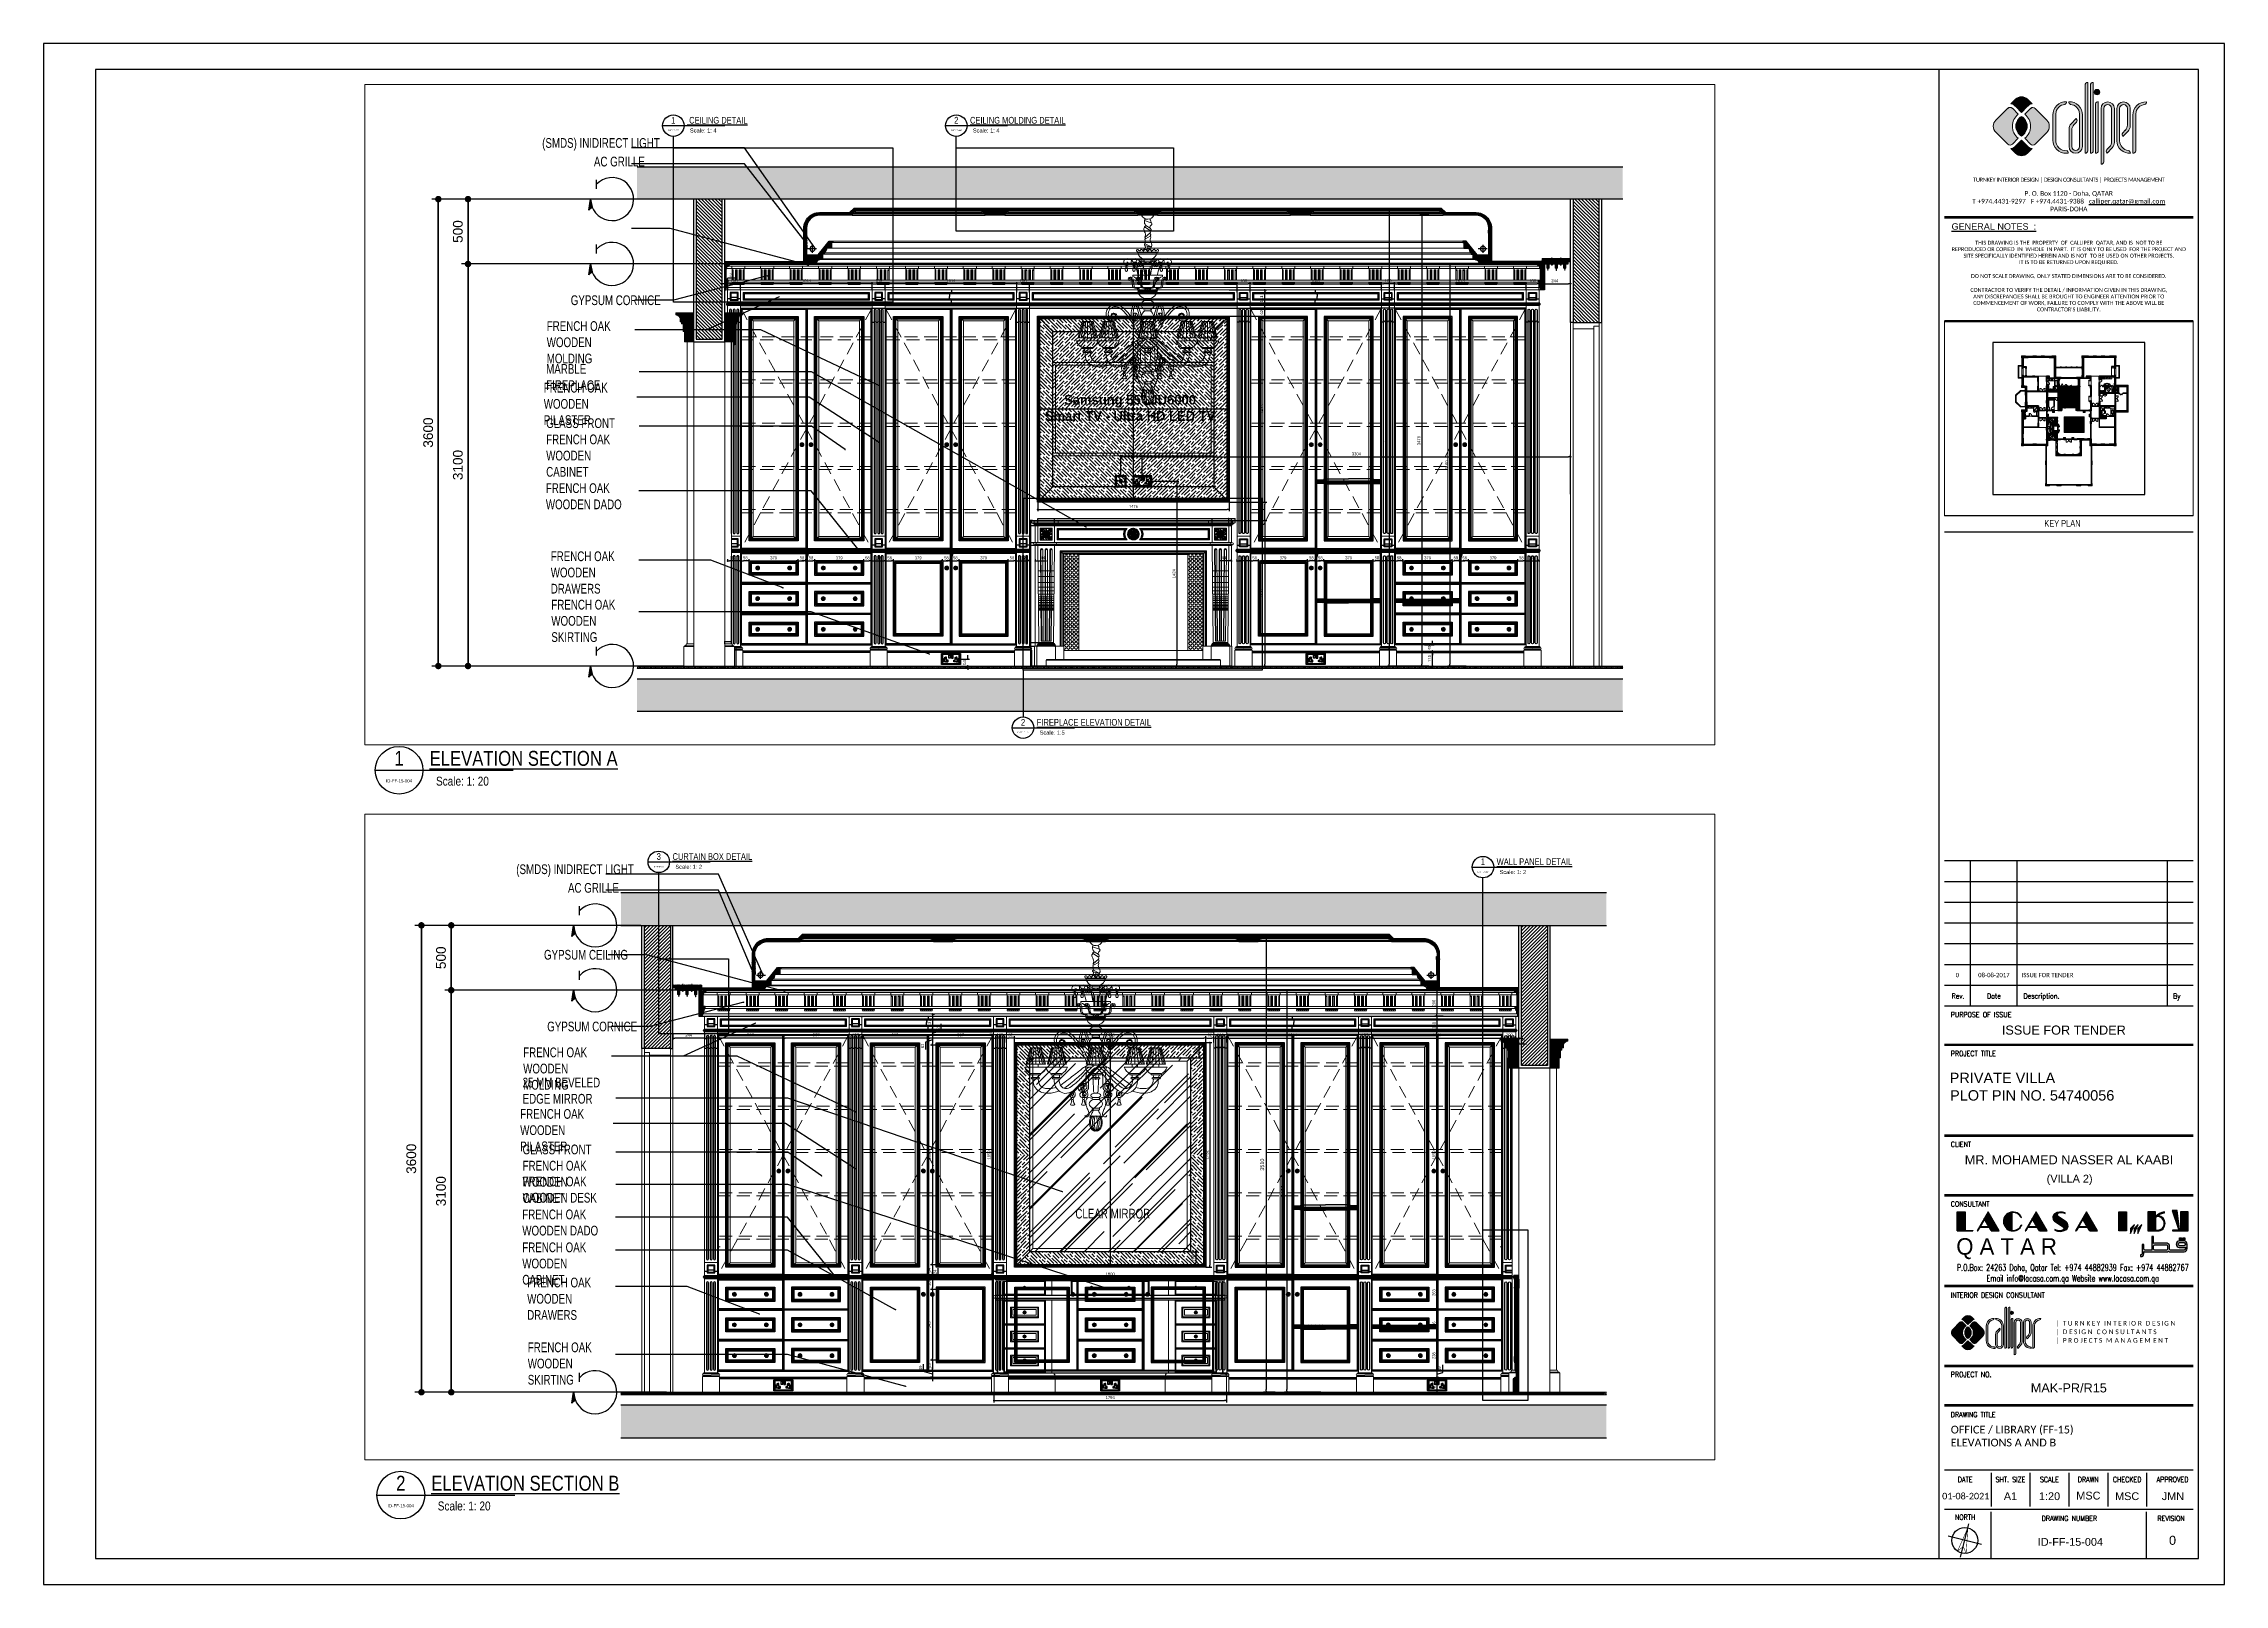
# Paper-space layout 'ID-FF-15-004' of a CAD drawing. Header units: inches, sheet in millimetres. Extents: x 8 to 849, y -283 to 311.
# The model-space entities are those that its viewports show. They can reach past a viewport. Long polylines and large blocks are cut down to what shows.
import ezdxf
from ezdxf.enums import TextEntityAlignment as Align

# ---------------------------------------------------------------- set-up
doc = ezdxf.new("R2010")
doc.units = ezdxf.units.IN
doc.header["$MEASUREMENT"] = 0
doc.set_wipeout_variables(frame=1)
for name, pattern in [('$0$DASHED', [0.75, 0.5, -0.25]), ('CENTER', [2, 1.25, -0.25, 0.25, -0.25]), ('DASHDOT', [1, 0.5, -0.25, 0, -0.25]), ('HIDDEN', [0.375, 0.25, -0.125]), ('HIDDEN2', [0.1875, 0.125, -0.0625]), ('XREF-HOTEL GUEST RM_OPT-1$0$M-HIDDEN', [1.875, 1.25, -0.625]), ('XREF-HOTEL GUEST RM_OPT-1$0$M-PHANTOM', [12.5, 6.25, -1.25, 1.25, -1.25, 1.25, -1.25])]:
    doc.linetypes.add(name, pattern=pattern)
for name, color, linetype in [('0-CALLIPER_LOGO', 160, 'Continuous'), ('48-TITLE', 7, 'Continuous'), ('8', 8, 'Continuous'), ('A-ANNO-ARRW', 1, 'Continuous'), ('A-FURN', 253, 'Continuous'), ('A-WALL', 7, 'Continuous'), ('Calliper Gypsum  Elevation', 31, 'Continuous'), ('Calliper_wall hatch_CHB', 8, 'Continuous'), ('Calliper_wall_general plan', 8, 'Continuous'), ('CQ centerline', 8, 'Continuous'), ('CQ curtains and frames', 252, 'Continuous'), ('CQ elevation arrow label', 1, 'Continuous'), ('CQ Grg Gypsum', 41, 'Continuous'), ('CQ Light Elevation', 4, 'Continuous'), ('CQ PANEL DIMENSION', 1, 'Continuous'), ('CQ Plaster', 1, 'Continuous'), ('CQ section wall', 3, 'Continuous'), ('CQ Sheet text', 3, 'Continuous'), ('CQ spot detail elevation', 1, 'Continuous'), ('CQ wall section', 5, 'Continuous'), ('CQ Wood Section', 60, 'Continuous'), ('CQ wood skirting elevation', 32, 'Continuous'), ('CQ_callout', 34, 'Continuous'), ('FURNITURE', 252, 'Continuous'), ('GRG Sect.', 1, 'Continuous'), ('ID-wall paper', 8, 'Continuous'), ('Layer1', 1, 'Continuous'), ('Layer5', 5, 'Continuous'), ('Layer7', 8, 'Continuous'), ('METAL', 5, 'Continuous'), ('PROJECTION', 8, 'Continuous'), ('Shading', 7, 'Continuous'), ('STONE_OUTLINE', 7, 'Continuous'), ('TEXT', 3, 'Continuous'), ('WIPEOUT', 2, 'Continuous'), ('WOOD', 23, 'Continuous'), ('WOOD 01', 34, 'Continuous'), ('WOOD 02', 32, 'Continuous'), ('Wood SECT', 1, 'Continuous'), ('XREF-TITLE$0$48-TITLE', 7, 'Continuous'), ('XREF-TITLE$0$LCQ-103-XREF-TITLE-A1$0$48-TITLE', 7, 'Continuous'), ('XREF-TITLE$0$LCQ-339-XREF-TITLE-A1-DC1$0$0745-A02P-01$0$1', 253, 'Continuous'), ('XREF-TITLE$0$LCQ-339-XREF-TITLE-A1-DC1$0$48-title', 7, 'Continuous'), ('XREF-TITLE$0$LCQ-339-XREF-TITLE-A1-DC1$0$LCQ-103-XREF-TITLE-A1$0$48-TITLE', 7, 'Continuous')]:
    doc.layers.add(name, color=color, linetype=linetype)
for name, color, linetype, lineweight in [('1', 1, 'Continuous', 50), ('A-AREA-SHFT', 253, 'Continuous', 13), ('A-DOOR', 134, 'Continuous', 18), ('A-FLOR-FIXT', 114, 'Continuous', 9), ('A-FLOR-HIDN', 8, 'HIDDEN', 13), ('A-FLOR-HRAL', 4, 'Continuous', 18), ('A-FLOR-LEVL', 4, 'Continuous', 18), ('A-FLOR-STRS', 2, 'Continuous', 18), ('A-FLOR-TILE', 8, 'Continuous', 9), ('A-GLAZ', 134, 'Continuous', 18), ('A-SHAFT', 3, 'HIDDEN2', 18), ('A-WALL-HATCH', 252, 'Continuous', 20), ('A-WALL-PRHT', 4, 'Continuous', 18), ('A-WALL-TILE', 8, 'Continuous', 9), ('Bronze', 40, 'Continuous', 0), ('CQ Furniture', 190, 'Continuous', 0), ('CQ Grille', 211, 'A-4010 WALL SECTIONS$0$BATTING', 0), ('CQ gypsum 2', 42, 'Continuous', 0), ('CQ Gypsum Hatch', 8, 'Continuous', 20), ('CQ Marble', 6, 'Continuous', 0), ('CQ plan and elev dimension', 252, 'Continuous', 35), ('CQ Section Flooring fin.', 6, 'Continuous', 0), ('CQ Switches and Outlets', 1, 'Continuous', 50), ('CQ Wood', 30, 'Continuous', 0), ('CQ wooh hatch', 8, 'HIDDEN', 18), ('Glass', 4, 'Continuous', 0), ('level', 6, 'Continuous', 18), ('Lighting', 7, 'Continuous', 0), ('WOOD-HID', 8, 'HIDDEN', 18), ('XREF-V2-FF_COLS$0$A-COLS', 8, 'Continuous', 40), ('XREF-V2-FF_COLS$0$A-COLS-PATT', 253, 'Continuous', 20), ('XREF-V2-FF_COLS$0$A-EQPM', 8, 'Continuous', 18)]:
    doc.layers.add(name, color=color, linetype=linetype, lineweight=lineweight)
doc.layers.add('MV', color=1, linetype='Continuous', plot=False)
doc.styles.add('9999-DIM-SPC', font='simplex.shx', dxfattribs={"width": 0.75})
doc.styles.add('ARIAL', font='arial.ttf')
doc.styles.add('cb', font='cityb___.ttf')
doc.styles.add('DIM 50', font='romans.shx', dxfattribs={"width": 0.75, "height": 100})
doc.styles.get("Standard").update_dxf_attribs({"font": 'arial.ttf'})
doc.styles.add('TITLE', font='arial.ttf')
doc.styles.add('XREF-TITLE$0$LCQ-103-XREF-TITLE-A1$0$TITLE', font='arial.ttf')
doc.styles.add('XREF-TITLE$0$LCQ-339-XREF-TITLE-A1-DC1$0$0745-A02P-01$0$ARIALN', font='ARIALN.TTF', dxfattribs={"width": 0.9})
doc.styles.add('XREF-TITLE$0$LCQ-339-XREF-TITLE-A1-DC1$0$LCQ-103-XREF-TITLE-A1$0$logo', font='AIGDT___.TTF')
doc.styles.add('XREF-TITLE$0$LCQ-339-XREF-TITLE-A1-DC1$0$LCQ-103-XREF-TITLE-A1$0$ROMANS', font='ROMANS.shx')
doc.styles.add('XREF-TITLE$0$LCQ-339-XREF-TITLE-A1-DC1$0$LCQ-103-XREF-TITLE-A1$0$TITLE', font='arial.ttf')
doc.styles.add('XREF-TITLE$0$LCQ-339-XREF-TITLE-A1-DC1$0$LCQ-103-XREF-TITLE-A1$0$TITLE2', font='ROMANS.shx', dxfattribs={"width": 0.8})
doc.styles.add('XREF-TITLE$0$LCQ-339-XREF-TITLE-A1-DC1$0$LCQ-105-XREF-TITLE-A1$0$TITLE', font='arial.ttf')
doc.linetypes.add('A-4010 WALL SECTIONS$0$BATTING', pattern='A,0.0001,-0.1,[134,ltypeshp.shx,S=0.1,R=0,X=-0.1,Y=0],-0.2,[134,ltypeshp.shx,S=0.1,R=180,X=0.1,Y=0],-0.1', length=0.4001)
doc.dimstyles.new('0100-D-SPC', dxfattribs={"dimscale": 100, "dimtxt": 2, "dimasz": 2, "dimexe": 1, "dimexo": 2, "dimgap": 1, "dimtad": 1, "dimrnd": 0.05, "dimzin": 1, "dimdsep": 46, "dimtxsty": '9999-DIM-SPC', "dimblk": 'OBLIQUE', "dimcen": 2, "dimdle": 1, "dimclrd": 256, "dimclre": 252, "dimclrt": 256, "dimazin": 2, "dimtfac": 1, "dimtofl": 0, "dimtmove": 0, "dimatfit": 3, "dimfxl": 0.1, "dimtolj": 1, "dimtzin": 0, "dimlwd": 0, "dimlwe": 0, "dimarcsym": 0})
doc.dimstyles.new('chester 15', dxfattribs={"dimscale": 0.15, "dimtxt": 150, "dimasz": 100, "dimexe": 100, "dimexo": 0, "dimgap": 80, "dimtad": 1, "dimdec": 0, "dimzin": 0, "dimdsep": 46, "dimtxsty": 'Standard', "dimblk": 'DOT', "dimcen": 100, "dimclrd": 1, "dimclre": 1, "dimclrt": 3, "dimadec": 0, "dimazin": 0, "dimtfac": 1, "dimtdec": 0, "dimtofl": 0, "dimtmove": 0, "dimatfit": 3, "dimfxl": 1, "dimtolj": 1, "dimtzin": 0, "dimlwd": -1, "dimarcsym": 0})
doc.dimstyles.new('CQ 2', dxfattribs={"dimscale": 0.02, "dimtxt": 150, "dimasz": 50, "dimexe": 100, "dimexo": 0, "dimgap": 80, "dimtad": 1, "dimdec": 0, "dimzin": 0, "dimdsep": 46, "dimtxsty": 'Standard', "dimblk": 'DOT', "dimcen": 100, "dimclrd": 1, "dimclre": 1, "dimclrt": 3, "dimadec": 0, "dimazin": 0, "dimtfac": 1, "dimtdec": 0, "dimtofl": 0, "dimtmove": 0, "dimatfit": 3, "dimfxl": 1, "dimtolj": 1, "dimtzin": 0, "dimlwd": -1, "dimarcsym": 0})
doc.dimstyles.new('CQ 20', dxfattribs={"dimscale": 0.2, "dimtxt": 150, "dimasz": 100, "dimexe": 100, "dimexo": 20, "dimgap": 80, "dimtad": 1, "dimdec": 0, "dimzin": 0, "dimdsep": 46, "dimtxsty": 'Standard', "dimblk": 'DOT', "dimcen": 100, "dimclrd": 1, "dimclre": 1, "dimclrt": 3, "dimadec": 0, "dimazin": 0, "dimtfac": 1, "dimtdec": 0, "dimtofl": 0, "dimtmove": 0, "dimatfit": 3, "dimfxl": 1, "dimtolj": 1, "dimtzin": 0, "dimlwd": -1, "dimarcsym": 0})
doc.dimstyles.new('CQ 50', dxfattribs={"dimscale": 0.5, "dimtxt": 150, "dimasz": 100, "dimexe": 100, "dimexo": 20, "dimgap": 80, "dimtad": 1, "dimdec": 0, "dimzin": 0, "dimdsep": 46, "dimtxsty": 'Standard', "dimblk": 'DOT', "dimcen": 100, "dimclrd": 250, "dimclre": 250, "dimclrt": 3, "dimadec": 0, "dimazin": 0, "dimtfac": 1, "dimtdec": 0, "dimtofl": 0, "dimtmove": 0, "dimatfit": 3, "dimfxl": 3, "dimtolj": 1, "dimtzin": 0, "dimlwd": -1, "dimarcsym": 0})
doc.dimstyles.get("Standard").update_dxf_attribs({"dimtxt": 0.18, "dimasz": 0.18, "dimexe": 0.18, "dimexo": 0.0625, "dimgap": 0.09, "dimtad": 0, "dimtih": 1, "dimtoh": 1, "dimdec": 4, "dimzin": 0, "dimdsep": 46, "dimtxsty": 'Standard', "dimcen": 0.09, "dimadec": 0, "dimazin": 0, "dimtfac": 1, "dimtdec": 4, "dimtofl": 0, "dimtmove": 0, "dimatfit": 3, "dimfxl": 1, "dimtolj": 1, "dimtzin": 0, "dimarcsym": 0})
pattern_1 = [(45, (86288.18, -41897.041), (-13.258252, 13.258252), [])]
pattern_2 = [(225, (863766.5914, 132415.6944), (4.41941738, -4.41941738), [])]
pattern_3 = [(135, (0, 0), (42.4264, 42.4264), [100, -20]), (135, (28.284, 0), (42.4264, 42.4264), [60, -15, 30, -15]), (135, (63.64, -7.07), (42.4264, 42.4264), [100, -20])]
pattern_4 = [(225, (0, 0), (-42.4264, 42.4264), [100, -20]), (225, (0, 28.284), (-42.4264, 42.4264), [60, -15, 30, -15]), (225, (7.07, 63.64), (-42.4264, 42.4264), [100, -20])]
pattern_5 = [(45, (20118.3853, -75431.223), (-3.535533906, 3.535533906), [])]
pattern_6 = [(45, (20118.3853, -75328.2434), (-3.535533906, 3.535533906), [])]
pattern_7 = [(45, (20104.3854, -75328.2434), (-3.535533906, 3.535533906), [])]
pattern_8 = [(135, (328237.113, 507725.9), (42.4264, 42.4264), [100, -20]), (135, (328265.4, 507725.9), (42.4264, 42.4264), [60, -15, 30, -15]), (135, (328300.753, 507718.83), (42.4264, 42.4264), [100, -20])]
pattern_9 = [(225, (328237.113, 507725.9), (-42.4264, 42.4264), [100, -20]), (225, (328237.113, 507754.185), (-42.4264, 42.4264), [60, -15, 30, -15]), (225, (328244.184, 507789.54), (-42.4264, 42.4264), [100, -20])]
pattern_10 = [(135, (2e-10, 5392.345), (42.426407, 42.426407), [100, -20]), (135, (28.284, 5392.345), (42.426407, 42.426407), [60, -15, 30, -15]), (135, (63.64, 5385.274), (42.426407, 42.426407), [100, -20])]

# ---------------------------------------------------------------- blocks, each defined once
blk = doc.blocks.new('dwgtit')
at = {"linetype": 'Continuous', "ltscale": 2}
blk.add_line((-8, 0), (38.23, 0), dxfattribs=at)
blk.add_circle((0, 0), 8, dxfattribs=at)
at = {"linetype": 'Continuous', "ltscale": 2, "style": 'ARIAL', "width": 0.8}
for tag, height, p in [('DTN0', 5, (0, 3.99)), ('DTRFNO', 3, (0, -3.56))]:
    blk.add_attdef(tag, text='', height=height, dxfattribs=at).set_placement(p, align=Align.MIDDLE_CENTER)
for tag, p, height in [('DTNL1', (19.8, 1.48), 5), ('DTNL2', (20.36, -5.16), 3), ('DTSC', (63.36, -5.21), 3)]:
    blk.add_attdef(tag, p, '', height=height, dxfattribs=at)
blk = doc.blocks.new('XREF-TITLE$0$NORTH-NEW')
at = {"layer": 'XREF-TITLE$0$48-TITLE', "color": 4}
for p, q in [((0.66, 0), (-0.66, 0)), ((0, -0.66), (0, 0.66))]:
    blk.add_line(p, q, dxfattribs=at)
at = {"layer": 'XREF-TITLE$0$48-TITLE', "const_width": 0.02}
blk.add_lwpolyline([(0, 0.5), (0.171, -0.47), (0, -0.24), (-0.171, -0.47)], close=True, dxfattribs=at)
at = {"layer": 'XREF-TITLE$0$48-TITLE', "color": 4}
blk.add_circle((0, 0), 0.5, dxfattribs=at)
blk = doc.blocks.new('new logo')
at = {"layer": 'Calliper_wall_general plan', "true_color": 0x0f0f00}
for points in [[(1952.71, -407.57), (1952.29, -407.57, 0.24842), (1951.64, -408.22), (1951.64, -434.83, 0.435048), (1952.71, -433.93)], [(1954.8, -407.57), (1954.38, -407.57, 0.24842), (1953.73, -408.22), (1953.73, -434.83, 0.435048), (1954.8, -433.93)], [(1955.21, -411.29, 1), (1957.29, -411.29, 1)], [(1925.89, -419.85), (1923.59, -417.55, 0.414214), (1921.8, -417.55), (1917.23, -422.12, 0.198912), (1916.26, -424.46, 0.198912), (1917.23, -426.8), (1921.8, -431.37, 0.414214), (1923.59, -431.37), (1925.89, -429.08, -0.234542), (1923.6, -424.46, -0.234542)], [(1927.13, -419.11), (1925.02, -417, 0.18449), (1923.03, -415.83), (1924.79, -414.07, -0.414214), (1929.47, -414.07), (1931.23, -415.83, 0.18449), (1929.24, -417)], [(1932.39, -417.57), (1936.88, -422.06, -0.203601), (1937.85, -424.46, -0.203601), (1936.88, -426.86), (1932.39, -431.35, -0.414214), (1930.6, -431.35), (1928.37, -429.08, 0.234542), (1930.66, -424.46, 0.234542), (1928.37, -419.85), (1930.66, -417.55, -0.419864)], [(1943.87, -416.02, 0.39335), (1944.47, -415.03, 0.420626), (1939.27, -419.92), (1939.27, -429.97, 0.396545), (1944.06, -434.87), (1945.16, -434.87, 0.39335), (1944.56, -433.87, -0.460596), (1940.34, -429.75), (1940.34, -419.63, -0.368996)], [(1945.45, -432.27), (1945.45, -425.58, -0.190781), (1946.26, -423.52), (1948.23, -421.43), (1948.27, -421.47, -0.400313), (1948.28, -422.85), (1947.33, -423.86, 0.190781), (1946.52, -425.92), (1946.52, -432.27, 1), (1949.53, -432.27), (1949.53, -419.64, 0.370056), (1946.01, -416.02, -0.39335), (1945.4, -415.03, -0.426354), (1950.61, -420.02), (1950.61, -432.27, -1)], [(1956.75, -414.98, 0.34993), (1955.68, -415.7), (1955.68, -434.83, 0.435048), (1956.75, -433.93)], [(1958.86, -417.61, -1), (1961.86, -417.61), (1961.86, -430.35, -0.190781), (1961.04, -432.4), (1960.09, -433.41, 0.400313), (1960.11, -434.79), (1960.15, -434.84), (1962.12, -432.75, 0.190781), (1962.93, -430.69), (1962.93, -417.61, 1), (1957.79, -417.61), (1957.79, -439.05, 0.435048), (1958.86, -438.16)], [(1964.98, -417.61, -1), (1967.97, -417.61), (1967.97, -423.98, -0.190781), (1967.16, -426.03), (1966.21, -427.04, 0.400313), (1966.22, -428.42), (1966.26, -428.47), (1968.23, -426.38, 0.190781), (1969.04, -424.32), (1969.04, -417.61, 1), (1963.91, -417.61), (1963.91, -430.09, 0.446482), (1969.13, -434.77, 0.352056), (1968.33, -433.83, -0.371733), (1964.98, -430.09)], [(1974.71, -416.05, 0.39335), (1975.31, -415.05, 0.426354), (1970.11, -420.05), (1970.11, -434.85, 0.435048), (1971.18, -433.96), (1971.18, -419.65, -0.368996)], [(1927.13, -429.81), (1925.02, -431.92, -0.18449), (1923.03, -433.09), (1924.79, -434.85, 0.414214), (1929.47, -434.85), (1931.23, -433.09, -0.18449), (1929.24, -431.92)]]:
    blk.add_hatch(color=28, dxfattribs=at).paths.add_polyline_path(points)
at = {"layer": 'Calliper_wall_general plan'}
blk.add_hatch(color=2, dxfattribs=at).paths.add_polyline_path([(1927.13, -420.66, 0.264516), (1924.96, -424.46, 0.264516), (1927.13, -428.27, 0.264516), (1929.29, -424.46, 0.264516)])
at = {"layer": '0-CALLIPER_LOGO', "color": 170, "lineweight": 0}
for p, q in [((1951.64, -408.22), (1951.64, -434.83)), ((1952.29, -407.57), (1952.71, -407.57)), ((1952.71, -407.57), (1952.71, -433.93)), ((1953.73, -408.22), (1953.73, -434.83)), ((1954.38, -407.57), (1954.8, -407.57)), ((1954.8, -407.57), (1954.8, -433.93)), ((1921.8, -417.55), (1917.23, -422.12)), ((1924.79, -414.07), (1923.03, -415.83)), ((1923.59, -417.55), (1925.89, -419.85)), ((1925.02, -417), (1927.13, -419.11)), ((1929.24, -417), (1927.13, -419.11)), ((1930.66, -417.55), (1928.37, -419.85)), ((1929.47, -414.07), (1931.23, -415.83)), ((1932.39, -417.57), (1936.88, -422.06)), ((1939.27, -419.92), (1939.27, -429.97)), ((1940.34, -419.63), (1940.34, -430.27)), ((1949.53, -419.63), (1949.53, -432.27)), ((1949.53, -419.63), (1949.53, -430.27)), ((1950.61, -419.92), (1950.61, -429.97)), ((1950.61, -420.02), (1950.61, -432.27)), ((1955.68, -415.7), (1955.68, -434.83)), ((1956.75, -414.98), (1956.75, -433.93)), ((1957.79, -417.61), (1957.79, -439.05)), ((1958.86, -417.61), (1958.86, -438.16)), ((1958.86, -417.61), (1958.86, -438.16)), ((1961.86, -417.61), (1961.86, -430.35)), ((1962.93, -417.61), (1962.93, -430.69)), ((1963.91, -417.61), (1963.91, -430.09)), ((1964.98, -417.61), (1964.98, -430.09)), ((1967.97, -417.61), (1967.97, -423.98)), ((1969.04, -417.61), (1969.04, -424.32)), ((1970.11, -420.05), (1970.11, -434.85)), ((1971.18, -419.65), (1971.18, -433.96)), ((1921.8, -431.37), (1917.23, -426.8)), ((1932.39, -431.35), (1936.88, -426.86)), ((1945.45, -425.58), (1945.45, -432.27)), ((1946.26, -423.52), (1948.23, -421.43)), ((1946.52, -425.92), (1946.52, -432.27)), ((1947.33, -423.86), (1948.28, -422.85)), ((1948.27, -421.47), (1948.23, -421.43)), ((1967.16, -426.03), (1966.21, -427.04)), ((1966.22, -428.42), (1966.26, -428.47)), ((1968.23, -426.38), (1966.26, -428.47)), ((1924.79, -434.85), (1923.03, -433.09)), ((1923.59, -431.37), (1925.89, -429.08)), ((1925.02, -431.92), (1927.13, -429.81)), ((1929.24, -431.92), (1927.13, -429.81)), ((1930.6, -431.35), (1928.37, -429.08)), ((1929.47, -434.85), (1931.23, -433.09)), ((1944.06, -434.87), (1945.16, -434.87)), ((1945.16, -434.87), (1944.78, -434.87)), ((1961.04, -432.4), (1960.09, -433.41)), ((1960.11, -434.79), (1960.15, -434.84)), ((1962.12, -432.75), (1960.15, -434.84))]:
    blk.add_line(p, q, dxfattribs=at)
blk.add_circle((1956.25, -411.29), 1.04, dxfattribs=at)
for centre, radius, start, end in [((1952.59, -408.52), 0.995, 107.09802, 162.90198), ((1954.68, -408.52), 0.995, 107.09802, 162.90198), ((1922.7, -418.45), 1.27, 45, 135), ((1922.49, -419.02), 3.24, 38.5975, 80.40939), ((1929.39, -424.46), 5.79, 127.20123, 180), ((1927.13, -416.41), 3.31, 45, 135), ((1924.86, -424.46), 5.79, 0, 52.79877), ((1931.77, -419.02), 3.24, 99.59061, 141.4025), ((1931.52, -418.41), 1.21, 43.89688, 134.91049), ((1944.27, -420.02), 5, 87.63536, 181.11311), ((1944.21, -419.89), 3.88, 95.14451, 176.15988), ((1943.63, -415.2), 0.856, 285.67905, 11.56774), ((1946.24, -415.2), 0.856, 168.43226, 254.32095), ((1945.61, -420.02), 5, 358.88689, 92.36464), ((1945.66, -419.89), 3.88, 3.84012, 84.85549), ((1956.66, -416.02), 1.04, 85.20492, 162.35088), ((1960.36, -417.61), 2.57, 0, 180), ((1960.36, -417.61), 1.5, 0, 180), ((1966.47, -417.61), 2.57, 0, 180), ((1966.47, -417.61), 1.5, 0, 180), ((1975.11, -420.05), 5, 87.63536, 181.11311), ((1975.05, -419.91), 3.88, 95.14451, 176.15988), ((1974.48, -415.22), 0.856, 285.67905, 11.56774), ((1919.57, -424.46), 3.31, 135, 180), ((1919.57, -424.46), 3.31, 180, 225), ((1929.39, -424.46), 5.79, 180, 232.79877), ((1929.39, -424.46), 4.43, 120.73466, 180), ((1929.39, -424.46), 4.43, 180, 239.26534), ((1924.86, -424.46), 4.43, 0, 59.26534), ((1924.86, -424.46), 4.43, 300.73466, 0), ((1924.86, -424.46), 5.79, 307.20123, 0), ((1934.54, -424.4), 3.31, 358.96726, 45), ((1934.54, -424.52), 3.31, 315, 1.03274), ((1948.45, -425.58), 3, 136.79532, 180), ((1949.52, -425.92), 3, 136.79532, 180), ((1947.55, -422.17), 1, 316.79532, 44.06271), ((1966.94, -427.73), 1, 136.79532, 224.06271), ((1964.97, -423.98), 3, 316.79532, 0), ((1966.04, -424.32), 3, 316.79532, 0), ((1922.7, -430.47), 1.27, 225, 315), ((1922.49, -429.9), 3.24, 279.59061, 321.4025), ((1927.13, -432.51), 3.31, 225, 315), ((1931.77, -429.9), 3.24, 218.5975, 260.40939), ((1931.49, -430.45), 1.27, 225, 315), ((1944.27, -429.87), 5, 178.88689, 272.36464), ((1944.21, -430.01), 3.88, 176.89042, 275.07933), ((1944.32, -434.69), 0.856, 348.43226, 74.32095), ((1948.03, -432.27), 2.58, 180, 0), ((1948.03, -432.27), 1.51, 180, 0), ((1951.76, -433.88), 0.954, 262.72577, 356.77123), ((1953.85, -433.88), 0.954, 262.72577, 356.77123), ((1955.8, -433.88), 0.954, 262.72577, 356.77123), ((1960.82, -434.1), 1, 136.79532, 224.06271), ((1958.86, -430.35), 3, 316.79532, 0), ((1959.93, -430.69), 3, 316.79532, 0), ((1968.61, -430.09), 4.71, 180, 276.23953), ((1968.82, -430.02), 3.84, 181.13958, 262.70661), ((1968.14, -434.8), 0.986, 1.21558, 78.79531), ((1970.23, -433.9), 0.954, 262.72577, 356.77123), ((1957.91, -438.11), 0.954, 262.72577, 356.77123)]:
    blk.add_arc(centre, radius, start, end, dxfattribs=at)
blk = doc.blocks.new('XREF-TITLE')
at = {"layer": 'XREF-TITLE$0$LCQ-339-XREF-TITLE-A1-DC1$0$LCQ-103-XREF-TITLE-A1$0$48-TITLE'}
for points in [[(737.99, 136.24), (743.95, 136.24), (743.95, 136.42), (740.99, 136.42), (740.99, 143.62), (737.99, 143.62)], [(762.85, 138.5), (762.68, 138.57, -0.335261), (759.05, 136.45), (759.05, 143.37, -0.325117), (762.63, 141.37), (762.8, 141.45, 4.760585)], [(777.17, 141.61, -0.804125), (777.52, 143.38, -0.139753), (779.53, 142.99), (779.53, 143.2, 0.267149), (775.48, 142.84, 0.158415), (774.87, 141.76, 0.260991), (775.45, 140), (778.6, 137.99, -0.726518), (778.43, 136.43, -0.039912), (777.84, 136.34, -0.15573), (775.63, 136.83), (775.63, 136.61, 0.252462), (779.85, 136.67, 0.244258), (780.71, 138.16, 0.2096), (780.02, 139.78)], [(803.29, 136.24), (803.29, 143.58), (800.3, 143.58), (800.3, 136.24)], [(827.06, 143.58), (824.07, 143.58), (824.07, 136.62), (820.95, 136.62), (820.95, 136.24), (824.07, 136.24), (827.06, 136.24)], [(806.33, 138.73), (804.77, 137.23), (804.77, 135.24)], [(807.73, 138.73), (806.17, 137.23), (806.17, 135.24)], [(807.56, 135.24), (809.12, 138.73), (807.56, 137.23)]]:
    blk.add_hatch(color=10, dxfattribs=at).paths.add_polyline_path(points)
at = {"layer": 'XREF-TITLE$0$LCQ-339-XREF-TITLE-A1-DC1$0$LCQ-103-XREF-TITLE-A1$0$48-TITLE', "true_color": 0x666666}
h = blk.add_hatch(color=251, dxfattribs=at)
h.paths.add_polyline_path([(749.86, 143.58), (745.62, 136.24), (745.84, 136.24), (746.7, 137.74), (750.24, 137.74), (751.1, 136.24), (754.1, 136.24)])
h.paths.add_polyline_path([(750.13, 137.92), (746.81, 137.92), (748.47, 140.8)], flags=16)
at = {"layer": 'XREF-TITLE$0$LCQ-339-XREF-TITLE-A1-DC1$0$LCQ-103-XREF-TITLE-A1$0$48-TITLE'}
h = blk.add_hatch(color=10, dxfattribs=at)
h.paths.add_polyline_path([(768.43, 143.58), (764.19, 136.24), (764.4, 136.24), (765.26, 137.74), (768.8, 137.74), (769.67, 136.24), (772.67, 136.24)])
h.paths.add_polyline_path([(768.69, 137.92), (765.37, 137.92), (767.03, 140.8)], flags=16)
h = blk.add_hatch(color=10, dxfattribs=at)
h.paths.add_polyline_path([(787.86, 143.58), (783.62, 136.24), (783.83, 136.24), (784.69, 137.74), (788.23, 137.74), (789.1, 136.24), (792.1, 136.24)])
h.paths.add_polyline_path([(788.13, 137.92), (784.8, 137.92), (786.46, 140.8)], flags=16)
h = blk.add_hatch(color=10, dxfattribs=at)
edge = h.paths.add_edge_path()
edge.add_arc((815.14, 139.2), 2.99, 359.14035, 446.42733)
edge.add_arc((818.37, 138.45), 4.82, 95.54957, 129.21891, ccw=False)
edge.add_line((817.9, 143.24), (817.9, 143.59))
edge.add_arc((818.37, 138.45), 5.16, 95.18045, 139.21268)
edge.add_line((814.46, 141.82), (814.46, 143.58))
edge.add_line((814.46, 143.58), (811.47, 143.58))
edge.add_line((811.47, 143.58), (811.47, 136.24))
edge.add_line((811.47, 136.24), (814.46, 136.24))
edge.add_line((814.46, 136.24), (815.32, 136.24))
edge.add_arc((815.3, 139.06), 2.82, 270.25504, 361.90034)
edge = h.paths.add_edge_path(flags=16)
edge.add_arc((818.37, 138.45), 4.82, 135.2947, 144.18627)
edge.add_line((814.46, 141.27), (814.46, 136.58))
edge.add_line((814.46, 136.58), (815.32, 136.58))
edge.add_arc((815.3, 139.06), 2.48, 270.27207, 362.09049)
edge.add_arc((815.14, 139.2), 2.64, 358.96144, 454.15748)
at = {"layer": 'XREF-TITLE$0$LCQ-339-XREF-TITLE-A1-DC1$0$LCQ-103-XREF-TITLE-A1$0$48-TITLE', "true_color": 0x666666}
for points in [[(822.82, 144.18), (820.92, 144.18), (823.28, 136.91), (823.74, 136.91)], [(823.73, 133.58), (824.51, 133.58), (824.51, 132.82), (823.73, 132.82)], [(824.97, 133.58), (825.76, 133.58), (825.76, 132.82), (824.97, 132.82)]]:
    blk.add_hatch(color=251, dxfattribs=at).paths.add_polyline_path(points)
h = blk.add_hatch(color=251, dxfattribs=at)
edge = h.paths.add_edge_path()
edge.add_arc((818.62, 130.36), 1.22, 13.66992, 93.2541)
edge.add_line((818.56, 131.57), (815.54, 131.57))
edge.add_line((815.54, 131.57), (814.29, 131.57))
edge.add_arc((814.22, 130.36), 1.22, 86.7459, 114.20503)
edge.add_line((813.72, 131.47), (813.72, 134.17))
edge.add_line((813.72, 134.17), (813.04, 134.17))
edge.add_line((813.04, 134.17), (813.04, 128.84))
edge.add_line((813.04, 128.84), (810.47, 128.84))
edge.add_arc((810.56, 129.52), 0.678, 203.9089, 262.68549, ccw=False)
edge.add_line((809.94, 129.24), (809.94, 131.05))
edge.add_line((809.94, 131.05), (809.25, 131.05))
edge.add_line((809.25, 131.05), (809.25, 127.43))
edge.add_arc((808.87, 127.43), 0.386, 306.42867, 360, ccw=False)
edge.add_arc((808.78, 127.55), 0.534, 251.27183, 306.42867, ccw=False)
edge.add_line((808.61, 127.04), (808.61, 126.36))
edge.add_line((808.61, 126.36), (809.04, 126.36))
edge.add_arc((808.78, 127.55), 1.22, 282.36976, 306.42867)
edge.add_arc((808.87, 127.43), 1.07, 306.42867, 360)
edge.add_line((809.94, 127.43), (809.94, 128.3))
edge.add_arc((810.56, 129.52), 1.36, 242.93866, 264.84181)
edge.add_line((810.43, 128.16), (818.56, 128.16))
edge.add_arc((818.62, 129.38), 1.22, 266.7459, 313.6965)
edge.add_arc((820.31, 129.38), 1.22, 226.3035, 273.2541)
edge.add_line((820.38, 128.16), (825.51, 128.16))
edge.add_arc((825.28, 129.53), 1.39, 279.23186, 356.89361)
edge.add_line((826.67, 129.45), (826.67, 131.16))
edge.add_arc((825.28, 131.09), 1.39, 3.10639, 80.76814)
edge.add_line((825.51, 132.46), (823.62, 132.46))
edge.add_arc((823.84, 131.09), 1.39, 99.23186, 176.89361)
edge.add_arc((823.84, 131.24), 1.39, 183.10639, 260.76814)
edge.add_line((823.62, 129.87), (825.51, 129.87))
edge.add_arc((825.28, 131.24), 1.39, 279.23186, 300.31567)
edge.add_line((825.98, 130.04), (825.98, 129.47))
edge.add_arc((825.28, 129.53), 0.702, 282.98897, 355.63351, ccw=False)
edge.add_line((825.44, 128.84), (820.26, 128.84))
edge.add_arc((820.31, 129.38), 0.534, 200.71105, 265.08407, ccw=False)
edge.add_line((819.81, 129.19), (819.81, 130.64))
edge = h.paths.add_edge_path(flags=16)
edge.add_arc((823.84, 131.09), 0.702, 102.98897, 173.85495, ccw=False)
edge.add_line((823.68, 131.77), (825.44, 131.77))
edge.add_arc((825.28, 131.09), 0.702, 6.14505, 77.01103, ccw=False)
edge.add_arc((825.28, 131.24), 0.702, 282.98897, 353.85495, ccw=False)
edge.add_line((825.44, 130.55), (823.68, 130.55))
edge.add_arc((823.84, 131.24), 0.702, 186.14505, 257.01103, ccw=False)
edge = h.paths.add_edge_path(flags=16)
edge.add_arc((818.62, 129.38), 0.534, 274.91593, 339.28895, ccw=False)
edge.add_line((818.67, 128.84), (816.47, 128.84))
edge.add_line((816.47, 128.84), (814.18, 128.84))
edge.add_arc((814.22, 129.38), 0.534, 200.71105, 265.08407, ccw=False)
edge.add_line((813.72, 129.19), (813.72, 130.55))
edge.add_arc((814.22, 130.36), 0.534, 94.91593, 159.28895, ccw=False)
edge.add_line((814.18, 130.89), (816.59, 130.89))
edge.add_line((816.59, 130.89), (818.67, 130.89))
edge.add_arc((818.62, 130.36), 0.534, 20.71105, 85.08407, ccw=False)
edge.add_line((819.12, 130.55), (819.12, 129.19))
for points in [[(0, 0), (841, 0), (841, 594), (0, 594)], [(20, 10), (831, 10), (831, 584), (20, 584)]]:
    blk.add_lwpolyline(points, close=True)
at = {"layer": 'XREF-TITLE$0$LCQ-339-XREF-TITLE-A1-DC1$0$48-title', "const_width": 0.5}
for points in [[(733, 412), (829, 412)], [(733, 405.67), (829, 405.67)]]:
    blk.add_lwpolyline(points, dxfattribs=at)
at = {"layer": 'XREF-TITLE$0$LCQ-339-XREF-TITLE-A1-DC1$0$LCQ-103-XREF-TITLE-A1$0$48-TITLE'}
for p, q in [((731, 10), (731, 584)), ((733, 231.02), (829, 231.02)), ((743, 231.02), (743, 223.02)), ((761, 231.02), (761, 223.02)), ((818.87, 231.02), (818.87, 223.02)), ((733, 223.02), (829, 223.02)), ((829, 44), (733, 44)), ((751, 43), (751, 30)), ((766, 43), (766, 30)), ((781, 43), (781, 30)), ((796, 43), (796, 30)), ((811, 43), (811, 30)), ((733, 29), (829, 29)), ((751, 10), (751, 28)), ((811, 10), (811, 28))]:
    blk.add_line(p, q, dxfattribs=at)
at = {"layer": 'XREF-TITLE$0$LCQ-339-XREF-TITLE-A1-DC1$0$LCQ-103-XREF-TITLE-A1$0$48-TITLE', "color": 4}
for p, q in [((733, 279.02), (829, 279.02)), ((743, 279.02), (743, 231.02)), ((761, 279.02), (761, 231.02)), ((818.87, 279.02), (818.87, 231.02)), ((733, 271.02), (829, 271.02)), ((733, 263.02), (829, 263.02)), ((733, 255.02), (829, 255.02)), ((733, 247.02), (829, 247.02)), ((733, 239.02), (829, 239.02))]:
    blk.add_line(p, q, dxfattribs=at)
at = {"layer": 'XREF-TITLE$0$LCQ-339-XREF-TITLE-A1-DC1$0$LCQ-103-XREF-TITLE-A1$0$48-TITLE', "color": 10}
for p, q in [((737.99, 136.24), (737.99, 143.62)), ((737.99, 143.62), (740.99, 143.62)), ((740.99, 143.62), (740.99, 136.42)), ((758.93, 136.24), (758.93, 143.62)), ((759.05, 143.37), (759.05, 136.45)), ((768.43, 143.58), (764.19, 136.24)), ((772.67, 136.24), (768.43, 143.58)), ((787.86, 143.58), (783.62, 136.24)), ((792.1, 136.24), (787.86, 143.58)), ((737.99, 136.24), (743.95, 136.24)), ((740.99, 136.42), (743.95, 136.42)), ((743.95, 136.42), (743.95, 136.24)), ((762.63, 141.37), (762.8, 141.45)), ((762.68, 138.57), (762.85, 138.5)), ((764.19, 136.24), (764.4, 136.24)), ((765.26, 137.74), (764.4, 136.24)), ((765.26, 137.74), (768.8, 137.74)), ((767.03, 140.8), (765.37, 137.92)), ((765.37, 137.92), (768.69, 137.92)), ((766.93, 140.99), (766.92, 141)), ((768.69, 137.92), (767.03, 140.8)), ((769.67, 136.24), (768.8, 137.74)), ((769.67, 136.24), (772.67, 136.24)), ((783.62, 136.24), (783.83, 136.24)), ((784.69, 137.74), (783.83, 136.24)), ((784.69, 137.74), (788.23, 137.74)), ((786.46, 140.8), (784.8, 137.92)), ((784.8, 137.92), (788.13, 137.92)), ((786.36, 140.99), (786.35, 141)), ((788.13, 137.92), (786.46, 140.8)), ((789.1, 136.24), (788.23, 137.74)), ((789.1, 136.24), (792.1, 136.24))]:
    blk.add_line(p, q, dxfattribs=at)
at = {"layer": 'XREF-TITLE$0$LCQ-339-XREF-TITLE-A1-DC1$0$LCQ-103-XREF-TITLE-A1$0$48-TITLE', "color": 251, "true_color": 0x666666}
for p, q in [((749.86, 143.58), (745.62, 136.24)), ((754.1, 136.24), (749.86, 143.58)), ((745.62, 136.24), (745.84, 136.24)), ((746.7, 137.74), (745.84, 136.24)), ((746.7, 137.74), (750.24, 137.74)), ((748.47, 140.8), (746.81, 137.92)), ((746.81, 137.92), (750.13, 137.92)), ((748.36, 140.99), (748.36, 141)), ((750.13, 137.92), (748.47, 140.8)), ((751.1, 136.24), (750.24, 137.74)), ((751.1, 136.24), (754.1, 136.24))]:
    blk.add_line(p, q, dxfattribs=at)
at = {"layer": 'XREF-TITLE$0$LCQ-339-XREF-TITLE-A1-DC1$0$LCQ-103-XREF-TITLE-A1$0$48-TITLE', "const_width": 1, "elevation": 0}
blk.add_lwpolyline([(733, 527), (829, 527)], dxfattribs=at)
at = {"layer": 'XREF-TITLE$0$LCQ-339-XREF-TITLE-A1-DC1$0$LCQ-103-XREF-TITLE-A1$0$48-TITLE', "const_width": 1}
for points in [[(733, 487), (829, 487)], [(829, 208.02), (733, 208.02)], [(829, 173.02), (733, 173.02)], [(829, 150.02), (733, 150.02)], [(829, 115.02), (733, 115.02)], [(829, 84.23), (733, 84.23)], [(829, 69), (733, 69)]]:
    blk.add_lwpolyline(points, dxfattribs=at)
at = {"layer": 'XREF-TITLE$0$LCQ-339-XREF-TITLE-A1-DC1$0$LCQ-103-XREF-TITLE-A1$0$48-TITLE', "color": 10}
for points in [[(778.81, 137.85, -0.618663), (778.43, 136.43, -0.039912), (777.84, 136.34, -0.15573), (775.63, 136.83, 1.161214), (775.63, 136.83), (775.63, 136.61, 0.252462), (779.85, 136.67, 0.244258), (780.71, 138.16, 0.2096), (780.02, 139.78), (776.92, 141.77, -0.617286), (777.36, 143.36, -0.053818), (777.36, 143.36, -0.150598), (779.53, 142.99, -0.127578), (779.53, 142.99), (779.53, 143.2, 0.267149), (775.48, 142.84, 0.158415), (774.87, 141.76, 0.260991), (775.45, 140)], [(818.12, 139.15, 0.400412), (815.32, 142.18, -0.147976), (817.9, 143.24), (817.9, 143.59, 0.194526), (814.46, 141.82), (814.46, 143.58), (811.47, 143.58), (811.47, 136.24), (814.46, 136.24), (815.32, 136.24, 0.42265)], [(814.95, 141.84, 0.038816), (814.46, 141.27), (814.46, 136.58), (815.32, 136.58, 0.42354), (817.78, 139.15, 0.441032)]]:
    blk.add_lwpolyline(points, format="xyb", close=True, dxfattribs=at)
for points in [[(800.3, 143.58), (803.29, 143.58), (803.29, 136.24), (800.3, 136.24)], [(827.06, 143.58), (824.07, 143.58), (824.07, 136.62), (820.95, 136.62), (820.95, 136.24), (824.07, 136.24), (827.06, 136.24)], [(806.33, 138.73), (804.77, 137.23), (804.77, 135.24)], [(807.73, 138.73), (806.17, 137.23), (806.17, 135.24)], [(809.12, 138.73), (807.56, 137.23), (807.56, 135.24)]]:
    blk.add_lwpolyline(points, close=True, dxfattribs=at)
at = {"layer": 'XREF-TITLE$0$LCQ-339-XREF-TITLE-A1-DC1$0$LCQ-103-XREF-TITLE-A1$0$48-TITLE', "color": 251, "true_color": 0x666666}
for points in [[(822.82, 144.18), (820.92, 144.18), (823.28, 136.91), (823.74, 136.91)], [(823.73, 133.58), (824.51, 133.58), (824.51, 132.82), (823.73, 132.82)], [(824.97, 133.58), (825.76, 133.58), (825.76, 132.82), (824.97, 132.82)]]:
    blk.add_lwpolyline(points, close=True, dxfattribs=at)
for points in [[(819.81, 130.64, 0.361917), (818.56, 131.57), (815.54, 131.57), (814.29, 131.57, 0.12039), (813.72, 131.47), (813.72, 134.17), (813.04, 134.17), (813.04, 128.84), (810.47, 128.84, -0.262236), (809.94, 129.24), (809.94, 131.05), (809.25, 131.05), (809.25, 127.43, -0.238101), (809.1, 127.12, -0.245424), (808.61, 127.04), (808.61, 126.36), (809.04, 126.36, 0.105364), (809.5, 126.57, 0.238101), (809.94, 127.43), (809.94, 128.3, 0.095863), (810.43, 128.16), (818.56, 128.16, 0.207775), (819.47, 128.49, 0.207775), (820.38, 128.16), (825.51, 128.16, 0.352458), (826.67, 129.45), (826.67, 131.16, 0.352458), (825.51, 132.46), (823.62, 132.46, 0.352458), (822.46, 131.16, 0.352458), (823.62, 129.87), (825.51, 129.87, 0.092256), (825.98, 130.04), (825.98, 129.47, -0.328032), (825.44, 128.84), (820.26, 128.84, -0.288508), (819.81, 129.19)], [(819.12, 129.19, -0.288508), (818.67, 128.84), (816.47, 128.84), (814.18, 128.84, -0.288508), (813.72, 129.19), (813.72, 130.55, -0.288508), (814.18, 130.89), (816.59, 130.89), (818.67, 130.89, -0.288508), (819.12, 130.55)], [(823.14, 131.16, -0.319458), (823.68, 131.77), (825.44, 131.77, -0.319458), (825.98, 131.16, -0.319458), (825.44, 130.55), (823.68, 130.55, -0.319458)]]:
    blk.add_lwpolyline(points, format="xyb", close=True, dxfattribs=at)
at = {"layer": 'XREF-TITLE$0$LCQ-339-XREF-TITLE-A1-DC1$0$LCQ-103-XREF-TITLE-A1$0$48-TITLE', "color": 10}
for radius, start, end in [(3.67, 24.77408, 337.32218), (3.48, 24.77408, 96.81496), (3.48, 263.18504, 337.32218)]:
    blk.add_arc((759.47, 139.91), radius, start, end, dxfattribs=at)
at = {"layer": 'Calliper_wall_general plan'}
blk.add_blockref('new logo', (-1164.37, 986.61), dxfattribs=at)
at = {"layer": 'Calliper_wall_general plan', "xscale": 0.58212, "yscale": 0.58212, "zscale": 0.58212}
blk.add_blockref('new logo', (-379.71, 344.13, 0), dxfattribs=at)
at = {"layer": 'XREF-TITLE$0$48-TITLE', "xscale": 10, "yscale": 10, "zscale": 6.666666666666537, "rotation": 346.0285767170151}
blk.add_blockref('XREF-TITLE$0$NORTH-NEW', (740.87, 16.94), dxfattribs=at)
at = {"char_height": 1.5, "attachment_point": 5}
for s, insert, width in [('{\\fCalibri|b0|i0|c0|p34;THIS DRAWING IS THE  PROPERTY  OF  CALLIPER  QATAR, AND IS  NOT TO BE \\PREPRODUCED OR COPIED  IN  WHOLE  IN PART.  IT IS ONLY TO BE USED  FOR THE PROJECT AND SITE SPECIFICALLY IDENTIFIED HEREIN AND IS NOT  TO BE USED ON OTHER PROJECTS. \\PIT IS TO BE RETURNED UPON REQUIRED.}', (780.98, 513.35, 0), 93.6706), ('{\\fCalibri|b0|i0|c0|p34;DO NOT SCALE DRAWING, ONLY STATED DIMENSIONS ARE TO BE CONSIDERED.}', (780.98, 504.26, 0), 80), ("{\\fCalibri|b0|i0|c0|p34;CONTRACTOR TO VERIFY THE DETAIL / INFORMATION GIVEN IN THIS DRAWING, ANY DISCREPANCIES SHALL BE BROUGHT TO ENGINEER ATTENTION PRIOR TO COMMENCEMENT OF WORK, FAILURE TO COMPLY WITH THE ABOVE WILL BE CONTRACTOR'S LIABILITY.}", (780.98, 495.27, 0), 80)]:
    blk.add_mtext(s, dxfattribs=dict(at, insert=insert, width=width))
at = {"layer": '0-CALLIPER_LOGO'}
for s, insert, char_height, width, attachment_point in [('{\\fCalibri|b0|i0|c0|p34;\\H1.067x;\\T0.9;TURNKEY INTERIOR DESIGN | DESIGN CONSULTANTS | PROJECTS MANAGEMENT\\P\\H0.9375x;\\T1;\\C0;\\P\\H1.2x;\\C250;P. O. Box 1120 - Doha, QATAR\\PT +974.4431-9297   F +974.4431-9388   \\Lcalliper.qatar@gmail.com\\l\\PPARIS-DOHA}', (780.98, 542.33), 1.5, 80, 2), ('\\pxl1.3333,sm1.1;{\\fCalibri|b0|i0|c0|p34;\\T1.4;| TURNKEY INTERIOR DESIGN \\P| DESIGN CONSULTANTS \\P| PROJECTS MANAGEMENT}', (773.6, 97.14, 0), 1.8, 52.5556, 4)]:
    blk.add_mtext(s, dxfattribs=dict(at, insert=insert, char_height=char_height, width=width, attachment_point=attachment_point))
at = {"layer": 'XREF-TITLE$0$LCQ-103-XREF-TITLE-A1$0$48-TITLE', "style": 'XREF-TITLE$0$LCQ-103-XREF-TITLE-A1$0$TITLE'}
blk.add_text('MSC', height=3.02, dxfattribs=at).set_placement((788.54, 32.72), align=Align.CENTER)
at = {"layer": 'XREF-TITLE$0$LCQ-339-XREF-TITLE-A1-DC1$0$0745-A02P-01$0$1', "color": 4, "insert": (744.05, 410.31), "char_height": 2.5, "width": 68.9753, "attachment_point": 1, "style": 'XREF-TITLE$0$LCQ-339-XREF-TITLE-A1-DC1$0$0745-A02P-01$0$ARIALN'}
blk.add_mtext('\\pxqc;{\\W1;KEY PLAN}', dxfattribs=at)
at = {"layer": 'XREF-TITLE$0$LCQ-339-XREF-TITLE-A1-DC1$0$48-title', "style": 'XREF-TITLE$0$LCQ-339-XREF-TITLE-A1-DC1$0$LCQ-105-XREF-TITLE-A1$0$TITLE'}
for s, height, p in [('PRIVATE VILLA', 4, (735.05, 193.27)), ('PLOT PIN NO. 54740056', 4, (735.2, 186.53)), ('MR. MOHAMED NASSER AL KAABI', 3.5, (740.88, 161.94)), ('(VILLA 2)', 3, (772.46, 154.92))]:
    blk.add_text(s, height=height, dxfattribs=at).set_placement(p)
at = {"layer": 'XREF-TITLE$0$LCQ-339-XREF-TITLE-A1-DC1$0$LCQ-103-XREF-TITLE-A1$0$48-TITLE', "color": 4, "style": 'XREF-TITLE$0$LCQ-339-XREF-TITLE-A1-DC1$0$LCQ-103-XREF-TITLE-A1$0$TITLE'}
blk.add_text('%%UGENERAL NOTES  :', height=2.5, dxfattribs=at).set_placement((735.79, 522.26))
at = {"layer": 'XREF-TITLE$0$LCQ-339-XREF-TITLE-A1-DC1$0$LCQ-103-XREF-TITLE-A1$0$48-TITLE', "color": 4, "style": 'XREF-TITLE$0$LCQ-339-XREF-TITLE-A1-DC1$0$LCQ-103-XREF-TITLE-A1$0$TITLE2', "width": 0.8}
for s, p in [('Rev.', (735.8, 225.83)), ('Date', (749.45, 225.83)), ('Description.', (763.54, 225.83)), ('By', (821.25, 225.83)), ('PURPOSE OF ISSUE', (735.48, 218.65)), ('PROJECT TITLE', (735.48, 203.65)), ('CLIENT ', (735.48, 168.65)), ('CONSULTANT', (735.48, 145.65)), ('INTERIOR DESIGN CONSULTANT', (735.48, 110.52)), ('PROJECT NO.', (735.48, 79.95)), ('DRAWING TITLE', (735.48, 64.44)), ('APPROVED', (814.86, 39.44)), ('DRAWING NUMBER', (770.55, 24.44)), ('REVISION', (815.18, 24.44))]:
    blk.add_text(s, height=2, dxfattribs=at).set_placement(p)
at = {"layer": 'XREF-TITLE$0$LCQ-339-XREF-TITLE-A1-DC1$0$LCQ-103-XREF-TITLE-A1$0$48-TITLE', "style": 'XREF-TITLE$0$LCQ-339-XREF-TITLE-A1-DC1$0$LCQ-103-XREF-TITLE-A1$0$TITLE'}
for s, height, p in [('ISSUE FOR TENDER', 3.5, (779.07, 211.95)), ('MAK-PR/R15', 3.5, (781, 74)), ('A1', 3, (758.5, 32.5)), ('MSC', 3, (803.5, 32.5)), ('JMN', 3, (821.16, 32.5))]:
    blk.add_text(s, height=height, dxfattribs=at).set_placement(p, align=Align.CENTER)
at = {"layer": 'XREF-TITLE$0$LCQ-339-XREF-TITLE-A1-DC1$0$LCQ-103-XREF-TITLE-A1$0$48-TITLE', "color": 251, "true_color": 0x666666, "style": 'XREF-TITLE$0$LCQ-339-XREF-TITLE-A1-DC1$0$LCQ-103-XREF-TITLE-A1$0$logo'}
blk.add_text('Q A T A R', height=6.368, dxfattribs=at).set_placement((737.61, 127.1))
at = {"layer": 'XREF-TITLE$0$LCQ-339-XREF-TITLE-A1-DC1$0$LCQ-103-XREF-TITLE-A1$0$48-TITLE', "color": 4, "style": 'XREF-TITLE$0$LCQ-339-XREF-TITLE-A1-DC1$0$LCQ-103-XREF-TITLE-A1$0$TITLE2', "width": 0.8}
for s, p in [('DATE', (741, 39.44)), ('SHT. SIZE', (758.5, 39.44)), ('SCALE', (773.5, 39.44)), ('DRAWN', (788.5, 39.44)), ('CHECKED', (803.5, 39.44)), ('NORTH', (741, 24.9))]:
    blk.add_text(s, height=2, dxfattribs=at).set_placement(p, align=Align.CENTER)
at = {"layer": 'XREF-TITLE$0$LCQ-339-XREF-TITLE-A1-DC1$0$LCQ-103-XREF-TITLE-A1$0$48-TITLE', "style": 'XREF-TITLE$0$LCQ-339-XREF-TITLE-A1-DC1$0$LCQ-103-XREF-TITLE-A1$0$TITLE'}
blk.add_text('0', height=3.5, dxfattribs=at).set_placement((821, 17), align=Align.MIDDLE)
at = {"layer": 'XREF-TITLE$0$LCQ-339-XREF-TITLE-A1-DC1$0$LCQ-103-XREF-TITLE-A1$0$48-TITLE', "color": 4, "insert": (701.7, 123.42), "char_height": 2.5, "width": 161.6347, "attachment_point": 1, "style": 'XREF-TITLE$0$LCQ-339-XREF-TITLE-A1-DC1$0$LCQ-103-XREF-TITLE-A1$0$ROMANS'}
blk.add_mtext('\\pxqc;{\\W0.65;P.O.Box: 24263 Doha, Qatar Tel: +974 44882939 Fax: +974 44882767 \\PEmail info@lacasa.com.qa Website www.lacasa.com.qa}', dxfattribs=at)
blk = doc.blocks.new('FREEZER 90')
for p, q in [((-450, 0), (450, 0)), ((450, 0), (450, -650)), ((-450, 0), (-450, -650)), ((450, -650), (-450, -650)), ((-400, -650), (-400, -675)), ((-350, -650), (-350, -675)), ((350, -650), (350, -675)), ((400, -650), (400, -675)), ((450, -675), (-450, -675)), ((-450, -725), (-450, -675)), ((450, -725), (-450, -725)), ((-250, -737.5), (-450, -737.5)), ((-450, -750), (-450, -737.5)), ((-250, -750), (-450, -750)), ((-362.5, -737.5), (-362.5, -725)), ((-337.5, -737.5), (-337.5, -725)), ((-250, -750), (-250, -737.5)), ((450, -725), (450, -675))]:
    blk.add_line(p, q)
blk = doc.blocks.new('360x570 wc-flat-1')
blk.add_wipeout([(-144862, 73402), (-144862, 73754), (-144857, 73758), (-144301, 73751), (-144296, 73747), (-144292, 73578), (-144296, 73410), (-144300, 73406), (-144858, 73398)]).dxf.layer = 'WIPEOUT'
for p, q in [((-144774, 73703), (-144744, 73703)), ((-144759, 73718), (-144759, 73688)), ((-144385, 73718), (-144675, 73718)), ((-144725, 73488), (-144725, 73668)), ((-144664, 73612), (-144664, 73544)), ((-144598, 73627), (-144649, 73627)), ((-144598, 73529), (-144649, 73529)), ((-144335, 73488), (-144335, 73668)), ((-144774, 73453), (-144744, 73453)), ((-144759, 73438), (-144759, 73468)), ((-144385, 73438), (-144675, 73438))]:
    blk.add_line(p, q)
at = {"flags": 128}
blk.add_lwpolyline([(-144862, 73402, 0.414214), (-144858, 73398), (-144857, 73398), (-144301, 73406), (-144300, 73406, 0.39943), (-144296, 73410, 0.026126), (-144296, 73747, 0.39943), (-144300, 73751), (-144301, 73751), (-144857, 73758), (-144858, 73758, 0.414214), (-144862, 73754)], format="xyb", close=True, dxfattribs=at)
for points in [[(-144385, 73438), (-144675, 73438, -0.414214), (-144725, 73488), (-144725, 73668, -0.414214), (-144675, 73718), (-144385, 73718, -0.414214), (-144335, 73668), (-144335, 73488, -0.414214)], [(-144598, 73529), (-144649, 73529, -0.414214), (-144664, 73544), (-144664, 73612, -0.414214), (-144649, 73627), (-144598, 73627, -0.899264)]]:
    blk.add_lwpolyline(points, format="xyb", close=True)
for centre in [(-144759, 73703), (-144759, 73703), (-144759, 73453), (-144759, 73453)]:
    blk.add_circle(centre, 7.5)
for centre, radius, start, end in [((-144675, 73668), 50, 90, 180), ((-144385, 73668), 50, 0, 90), ((-144649, 73612), 15, 90, 180), ((-144649, 73544), 15, 180, 270), ((-144604, 73578), 49.3, 276.0722, 83.9278), ((-144675, 73488), 50, 180, 270), ((-144385, 73488), 50, 270, 0)]:
    blk.add_arc(centre, radius, start, end)
blk = doc.blocks.new('360x570 bidet-flat-1')
blk.add_wipeout([(-141861, 71781), (-142419, 71781), (-142419, 72141), (-141861, 72141), (-141854, 72135), (-141849, 71961), (-141854, 71788)]).dxf.layer = 'WIPEOUT'
at = {"ltscale": 30}
for p, q in [((-142349, 71950), (-142349, 72002)), ((-142184, 71927), (-142184, 72006)), ((-142375, 71976), (-142323, 71976)), ((-142133, 71976), (-142233, 71976))]:
    blk.add_line(p, q, dxfattribs=at)
for p, q in [((-142282, 71838), (-142282, 72084)), ((-142272, 71841), (-142272, 72081)), ((-141909, 72101), (-142265, 72101)), ((-141912, 72091), (-142262, 72091)), ((-141902, 71841), (-141902, 72081)), ((-141892, 71838), (-141892, 72084)), ((-141909, 71821), (-142265, 71821)), ((-141912, 71831), (-142262, 71831))]:
    blk.add_line(p, q)
at = {"flags": 128}
blk.add_lwpolyline([(-142419, 71781), (-141861, 71781, 0.399035), (-141854, 71788, 0.026808), (-141854, 72135, 0.399035), (-141861, 72141), (-142419, 72141)], format="xyb", close=True, dxfattribs=at)
for centre, radius in [((-142349, 71976), 17.5), ((-142184, 71976), 37.5), ((-142184, 71976), 26)]:
    blk.add_circle(centre, radius)
for centre, radius, start, end in [((-142265, 72084), 17, 90, 180), ((-142262, 72081), 10, 90, 180), ((-141912, 72081), 10, 0, 90), ((-141909, 72084), 17, 0, 90), ((-142265, 71838), 17, 180, 270), ((-142262, 71841), 10, 180, 270), ((-141912, 71841), 10, 270, 0), ((-141909, 71838), 17, 270, 0)]:
    blk.add_arc(centre, radius, start, end)
blk = doc.blocks.new('_Oblique')
at = {"color": 0, "linetype": 'ByBlock', "lineweight": -2}
blk.add_line((-0.5, -0.5), (0.5, 0.5), dxfattribs=at)
blk = doc.blocks.new('SINK SNGL-flat-1')
at = {"layer": 'A-FLOR-FIXT'}
for p, q in [((-375, 0), (375, 0)), ((375, 0), (375, -500)), ((-375, 0), (-375, -500)), ((-325, -400), (-325, -125)), ((-225, -135), (-305, -135)), ((-275, -75), (-168, -75)), ((-265, -40), (-195, -40)), ((-265, -95), (-265, -175)), ((-230, -5), (-230, -75)), ((-170, -34), (-165, -166)), ((-135, -166), (-130, -34)), ((-132, -75), (-25, -75)), ((-35, -40), (-105, -40)), ((-70, -5), (-70, -75)), ((25, -125), (25, -400)), ((325, -100), (75, -100)), ((325, -150), (75, -150)), ((325, -200), (75, -200)), ((325, -250), (75, -250)), ((325, -300), (75, -300)), ((-375, -500), (375, -500)), ((-25, -450), (-275, -450)), ((325, -350), (75, -350)), ((325, -400), (75, -400))]:
    blk.add_line(p, q, dxfattribs=at)
for centre, major_axis, start_param, end_param in [((-275, -125), (0, 50), -0.000008, 1.570789), ((-265, -135), (0, 30), 1.570817, 7.854002), ((-265, -135), (0, 20), 1.570800483703876, 7.853985790883462), ((-230, -40), (0, 25), 1.570831, 7.854016), ((-230, -40), (0, 20), 1.570800483703876, 7.853985790883462), ((-150, -41), (0, 21.2), -1.233384, 1.233365), ((-150, -164), (0, 15), 1.676659, 4.606505), ((-70, -40), (0, 25), 1.57082, 7.854005), ((-70, -40), (0, 20), 1.570787, 7.853972), ((-25, -125), (0, 50), -1.570798, -0.000001), ((-275, -400), (0, 50), 1.570799, 3.141595), ((-25, -400), (0, 50), 3.141586, 4.712383)]:
    blk.add_ellipse(centre, major_axis=major_axis, ratio=1, start_param=start_param, end_param=end_param, dxfattribs=at)
blk = doc.blocks.new('*U55')
at = {"color": 253, "linetype": 'HIDDEN2'}
for p, q in [((272754, 480890, 0), (271143, 480489, 0)), ((271182, 480334, 0), (272793, 480735, 0))]:
    blk.add_line(p, q, dxfattribs=at)
at = {"layer": 'A-DOOR'}
for p, q in [((272773, 480689, 0), (272822, 480701, 0)), ((272978, 479864, 0), (272773, 480689, 0)), ((272981, 479869, 0), (272778, 480686, 0)), ((272819, 480696, 0), (273022, 479879, 0)), ((272822, 480701, 0), (273027, 479876, 0)), ((271221, 480303, 0), (271172, 480291, 0)), ((271172, 480291, 0), (271377, 479466, 0)), ((271177, 480288, 0), (271380, 479471, 0)), ((271421, 479481, 0), (271218, 480298, 0)), ((271426, 479478, 0), (271221, 480303, 0)), ((272951, 479880, 0), (272931, 479958, 0)), ((272940, 479940, 0), (272950, 479942, 0)), ((272950, 479901, 0), (272940, 479940, 0)), ((272959, 479903, 0), (272950, 479942, 0)), ((272950, 479901, 0), (272959, 479903, 0)), ((272952, 479985, 0), (272993, 479996, 0)), ((272954, 479943, 0), (272959, 479944, 0)), ((272963, 479904, 0), (272954, 479943, 0)), ((272963, 479904, 0), (272968, 479905, 0)), ((273027, 479876, 0), (272978, 479864, 0)), ((272978, 479864, 0), (273027, 479876, 0)), ((272981, 479869, 0), (273022, 479879, 0)), ((273012, 479957, 0), (273007, 479956, 0)), ((273022, 479919, 0), (273012, 479957, 0)), ((273025, 479961, 0), (273016, 479958, 0)), ((273025, 479920, 0), (273016, 479958, 0)), ((273022, 479919, 0), (273017, 479917, 0)), ((273044, 479904, 0), (273024, 479981, 0)), ((273035, 479922, 0), (273025, 479961, 0)), ((273035, 479922, 0), (273025, 479920, 0)), ((271350, 479482, 0), (271330, 479560, 0)), ((271339, 479541, 0), (271349, 479544, 0)), ((271349, 479502, 0), (271339, 479541, 0)), ((271358, 479505, 0), (271349, 479544, 0)), ((271392, 479597, 0), (271351, 479587, 0)), ((271353, 479545, 0), (271357, 479546, 0)), ((271362, 479506, 0), (271353, 479545, 0)), ((271411, 479559, 0), (271406, 479558, 0)), ((271420, 479520, 0), (271411, 479559, 0)), ((271424, 479562, 0), (271415, 479560, 0)), ((271424, 479521, 0), (271415, 479560, 0)), ((271443, 479505, 0), (271423, 479583, 0)), ((271434, 479524, 0), (271424, 479562, 0)), ((271349, 479502, 0), (271358, 479505, 0)), ((271362, 479506, 0), (271367, 479507, 0)), ((271426, 479478, 0), (271377, 479466, 0)), ((271377, 479466, 0), (271426, 479478, 0)), ((271421, 479481, 0), (271380, 479471, 0)), ((271420, 479520, 0), (271416, 479519, 0)), ((271434, 479524, 0), (271424, 479521, 0))]:
    blk.add_line(p, q, dxfattribs=at)
at = {"layer": 'A-DOOR', "elevation": 0}
for points in [[(272870, 480713), (272822, 480701), (272812, 480740), (272793, 480735), (272754, 480890), (272822, 480907)], [(272865, 480716), (272825, 480706), (272815, 480745), (272796, 480740), (272759, 480887), (272819, 480902)], [(271124, 480278), (271172, 480291), (271162, 480329), (271182, 480334), (271143, 480489), (271075, 480473)], [(271126, 480283), (271167, 480293), (271158, 480332), (271177, 480337), (271140, 480485), (271080, 480470)]]:
    blk.add_lwpolyline(points, close=True, dxfattribs=at)
at = {"layer": 'A-DOOR', "elevation": 0, "flags": 128}
for points in [[(272819, 480696), (272778, 480686), (272807, 480570), (272848, 480580)], [(271177, 480288), (271218, 480298), (271247, 480181), (271206, 480171)], [(272993, 479996), (272952, 479985), (272981, 479869), (273022, 479879)], [(271351, 479587), (271392, 479597), (271421, 479481), (271380, 479471)]]:
    blk.add_lwpolyline(points, close=True, dxfattribs=at)
at = {"layer": 'A-DOOR', "elevation": 0}
for points in [[(272934, 479884), (272919, 479947)], [(272945, 479881), (272927, 479955)], [(273048, 479906), (273030, 479981)], [(273056, 479915), (273041, 479977)], [(271333, 479486), (271318, 479548)], [(271344, 479483), (271326, 479557)], [(271447, 479508), (271429, 479582)], [(271455, 479517), (271440, 479579)]]:
    blk.add_lwpolyline(points, dxfattribs=at)
for points in [[(272951, 479880), (272931, 479958, 2.191511)], [(273044, 479904), (273024, 479981, -2.191511)], [(271350, 479482), (271330, 479560, 2.191511)], [(271443, 479505), (271423, 479583, -2.191511)]]:
    blk.add_lwpolyline(points, format="xyb", dxfattribs=at)
at = {"layer": 'A-DOOR', "linetype": 'CENTER', "ltscale": 0.4}
for centre, start, end in [((271169, 480291, 0), 287.5205, 13.8938), ((272824, 480703, 0), 194.0491, 280.4224)]:
    blk.add_arc(centre, 853, start, end, dxfattribs=at)
at = {"layer": 'A-DOOR'}
for centre, start, end in [((272952, 479922, 0), 120.2316, 143.7632), ((272952, 479922, 0), 244.1796, 267.7112), ((273023, 479940, 0), 64.1796, 87.7112), ((273023, 479940, 0), 300.2316, 323.7632), ((271351, 479524, 0), 120.2316, 143.7632), ((271422, 479541, 0), 64.1796, 87.7112), ((271351, 479524, 0), 244.1796, 267.7112), ((271422, 479541, 0), 300.2316, 323.7632)]:
    blk.add_arc(centre, 41.7, start, end, dxfattribs=at)
blk = doc.blocks.new('*U56')
at = {"color": 253, "linetype": 'HIDDEN2'}
for p, q in [((258747, 484887, 0), (258010, 484703, 0)), ((258024, 484645, 0), (258762, 484828, 0))]:
    blk.add_line(p, q, dxfattribs=at)
at = {"layer": 'A-DOOR'}
for p, q in [((257787, 485514, 0), (257836, 485526, 0)), ((257836, 485526, 0), (257787, 485514, 0)), ((257981, 484737, 0), (257787, 485514, 0)), ((257787, 485514, 0), (257787, 485514, 0)), ((257833, 485521, 0), (257792, 485511, 0)), ((257983, 484742, 0), (257792, 485511, 0)), ((257833, 485521, 0), (258024, 484752, 0)), ((257836, 485526, 0), (258029, 484749, 0)), ((257862, 485404, 0), (257821, 485394, 0)), ((258029, 484749, 0), (257981, 484737, 0))]:
    blk.add_line(p, q, dxfattribs=at)
at = {"layer": 'A-DOOR', "elevation": 0}
for points in [[(257759, 485441), (257786, 485332, -0.414214), (257783, 485327), (257772, 485324, -0.414214), (257767, 485327), (257740, 485436, -0.414214), (257743, 485441), (257754, 485443, -0.414214)], [(257895, 485474), (257922, 485366, 0.414214), (257927, 485363), (257939, 485366, 0.414214), (257942, 485371), (257914, 485479, 0.414214), (257910, 485482), (257898, 485479, 0.414214)]]:
    blk.add_lwpolyline(points, format="xyb", close=True, dxfattribs=at)
for points in [[(257787, 485436), (257762, 485430), (257767, 485410), (257792, 485417)], [(257789, 485452), (257784, 485451), (257797, 485402), (257801, 485404)], [(257800, 485465), (257816, 485397), (257804, 485404), (257792, 485453)], [(257848, 485477), (257865, 485409), (257872, 485421), (257860, 485470)], [(257863, 485471), (257868, 485472), (257880, 485423), (257875, 485422)], [(257873, 485457), (257898, 485464), (257903, 485444), (257878, 485438)], [(258805, 484942), (258757, 484930), (258767, 484892), (258747, 484887), (258762, 484828), (258830, 484845)], [(258803, 484938), (258762, 484927), (258771, 484889), (258752, 484884), (258765, 484833), (258825, 484848)], [(257932, 484725), (257981, 484737), (257990, 484698), (258010, 484703), (258024, 484645), (257956, 484628)], [(257937, 484722), (257978, 484732), (257987, 484694), (258007, 484698), (258019, 484648), (257959, 484633)]]:
    blk.add_lwpolyline(points, close=True, dxfattribs=at)
at = {"layer": 'A-DOOR', "elevation": 0, "flags": 128}
for points in [[(257821, 485394), (257862, 485404), (257833, 485521), (257792, 485511)], [(257983, 484742), (258024, 484752), (257995, 484869), (257955, 484858)]]:
    blk.add_lwpolyline(points, close=True, dxfattribs=at)
at = {"layer": 'A-DOOR', "linetype": 'CENTER', "ltscale": 0.4}
blk.add_arc((257978, 484736, 0), 802, 14.0148, 100.2328, dxfattribs=at)
blk = doc.blocks.new('*U57')
at = {"color": 253, "linetype": 'HIDDEN2'}
for p, q in [((282627, 490828, 0), (281889, 490644, 0)), ((281904, 490586, 0), (282641, 490770, 0))]:
    blk.add_line(p, q, dxfattribs=at)
at = {"layer": 'A-DOOR'}
for p, q in [((282443, 491648, 0), (282395, 491636, 0)), ((282395, 491636, 0), (282443, 491648, 0)), ((282395, 491636, 0), (282588, 490859, 0)), ((282400, 491633, 0), (282440, 491643, 0)), ((282400, 491633, 0), (282591, 490864, 0)), ((282429, 491516, 0), (282469, 491527, 0)), ((282632, 490874, 0), (282440, 491643, 0)), ((282637, 490872, 0), (282443, 491648, 0)), ((282443, 491648, 0), (282443, 491648, 0)), ((282588, 490859, 0), (282637, 490872, 0))]:
    blk.add_line(p, q, dxfattribs=at)
at = {"layer": 'A-DOOR', "elevation": 0}
for points in [[(282367, 491563), (282394, 491454, -0.414214), (282391, 491449), (282379, 491446, -0.414214), (282374, 491449), (282347, 491558, -0.414214), (282350, 491563), (282362, 491566, -0.414214)], [(282503, 491597), (282530, 491488, 0.414214), (282534, 491485), (282546, 491488, 0.414214), (282549, 491493), (282522, 491601, 0.414214), (282517, 491604), (282505, 491602, 0.414214)]]:
    blk.add_lwpolyline(points, format="xyb", close=True, dxfattribs=at)
for points in [[(282394, 491558), (282369, 491552), (282374, 491533), (282399, 491539)], [(282397, 491574), (282392, 491573), (282404, 491525), (282409, 491526)], [(282407, 491587), (282424, 491519), (282412, 491527), (282400, 491575)], [(282455, 491599), (282472, 491531), (282480, 491544), (282468, 491592)], [(282470, 491593), (282475, 491594), (282487, 491545), (282483, 491544)], [(282480, 491580), (282505, 491586), (282510, 491567), (282485, 491560)], [(282685, 490884), (282637, 490872), (282646, 490833), (282627, 490828), (282641, 490770), (282709, 490787)], [(282682, 490879), (282641, 490869), (282651, 490830), (282632, 490825), (282644, 490775), (282704, 490790)], [(281812, 490666), (281860, 490678), (281870, 490640), (281889, 490644), (281904, 490586), (281836, 490569)], [(281817, 490663), (281857, 490674), (281867, 490635), (281886, 490640), (281899, 490589), (281839, 490574)]]:
    blk.add_lwpolyline(points, close=True, dxfattribs=at)
at = {"layer": 'A-DOOR', "elevation": 0, "flags": 128}
for points in [[(282469, 491527), (282429, 491516), (282400, 491633), (282440, 491643)], [(282632, 490874), (282591, 490864), (282562, 490981), (282603, 490991)]]:
    blk.add_lwpolyline(points, close=True, dxfattribs=at)
at = {"layer": 'A-DOOR', "linetype": 'CENTER', "ltscale": 0.4}
blk.add_arc((282639, 490872, 0), 802, 107.71, 193.928, dxfattribs=at)
blk = doc.blocks.new('*U58')
at = {"color": 253, "linetype": 'HIDDEN2'}
for p, q in [((260901, 495563, 0), (260717, 496300, 0)), ((260873, 496339, 0), (261056, 495601, 0))]:
    blk.add_line(p, q, dxfattribs=at)
at = {"layer": 'A-DOOR'}
for p, q in [((260907, 496368, 0), (261683, 496561, 0)), ((260912, 496365, 0), (261680, 496556, 0)), ((261574, 496486, 0), (261564, 496527, 0)), ((261690, 496515, 0), (261680, 496556, 0)), ((261683, 496561, 0), (261695, 496512, 0)), ((261695, 496512, 0), (261683, 496561, 0)), ((261683, 496561, 0), (261683, 496561, 0)), ((260919, 496319, 0), (260907, 496368, 0)), ((261695, 496512, 0), (260919, 496319, 0)), ((261690, 496515, 0), (260922, 496324, 0))]:
    blk.add_line(p, q, dxfattribs=at)
at = {"layer": 'A-DOOR', "elevation": 0}
for points in [[(261610, 496589), (261501, 496562, -0.414214), (261497, 496565), (261494, 496577, -0.414214), (261497, 496581), (261605, 496609, -0.414214), (261610, 496606), (261613, 496594, -0.414214)], [(261644, 496453), (261535, 496426, 0.414214), (261532, 496421), (261535, 496410, 0.414214), (261540, 496407), (261649, 496434, 0.414214), (261652, 496439), (261649, 496450, 0.414214)]]:
    blk.add_lwpolyline(points, format="xyb", close=True, dxfattribs=at)
at = {"layer": 'A-DOOR', "elevation": 0, "flags": 128}
for points in [[(261564, 496527), (261574, 496486), (261690, 496515), (261680, 496556)], [(260912, 496365), (260922, 496324), (261038, 496353), (261028, 496394)]]:
    blk.add_lwpolyline(points, close=True, dxfattribs=at)
at = {"layer": 'A-DOOR', "elevation": 0}
for points in [[(261635, 496549), (261567, 496532), (261574, 496544), (261622, 496556)], [(261622, 496559), (261620, 496564), (261572, 496552), (261573, 496547)], [(261606, 496562), (261599, 496586), (261580, 496582), (261586, 496557)], [(260895, 496416), (260907, 496368), (260868, 496358), (260873, 496339), (260717, 496300), (260701, 496368)], [(260892, 496411), (260902, 496371), (260863, 496361), (260868, 496342), (260720, 496305), (260705, 496365)], [(261647, 496500), (261579, 496483), (261591, 496476), (261639, 496488)], [(261640, 496485), (261641, 496480), (261593, 496468), (261591, 496473)], [(261627, 496476), (261633, 496451), (261614, 496446), (261608, 496471)], [(261112, 495543), (261100, 495591), (261061, 495582), (261056, 495601), (260901, 495563), (260918, 495495)], [(261107, 495546), (261097, 495587), (261058, 495577), (261053, 495596), (260906, 495560), (260921, 495499)]]:
    blk.add_lwpolyline(points, close=True, dxfattribs=at)
at = {"layer": 'A-DOOR', "linetype": 'CENTER', "ltscale": 0.4}
blk.add_arc((260906, 496370, 0), 802, 284.0148, 10.2328, dxfattribs=at)
blk = doc.blocks.new('*U59')
at = {"color": 253, "linetype": 'HIDDEN2'}
for p, q in [((262980, 485466, 0), (261369, 485065, 0)), ((261408, 484910, 0), (263019, 485311, 0))]:
    blk.add_line(p, q, dxfattribs=at)
at = {"layer": 'A-DOOR'}
for p, q in [((262999, 485265, 0), (263048, 485277, 0)), ((263205, 484440, 0), (262999, 485265, 0)), ((263207, 484445, 0), (263004, 485262, 0)), ((263045, 485272, 0), (263248, 484455, 0)), ((263048, 485277, 0), (263253, 484452, 0)), ((261447, 484878, 0), (261398, 484866, 0)), ((261398, 484866, 0), (261603, 484041, 0)), ((261403, 484863, 0), (261606, 484046, 0)), ((261647, 484056, 0), (261444, 484873, 0)), ((261652, 484053, 0), (261447, 484878, 0)), ((263177, 484456, 0), (263158, 484534, 0)), ((263166, 484515, 0), (263176, 484518, 0)), ((263176, 484476, 0), (263166, 484515, 0)), ((263186, 484479, 0), (263176, 484518, 0)), ((263176, 484476, 0), (263186, 484479, 0)), ((263179, 484561, 0), (263219, 484571, 0)), ((263180, 484519, 0), (263185, 484520, 0)), ((263190, 484480, 0), (263180, 484519, 0)), ((263190, 484480, 0), (263194, 484481, 0)), ((263253, 484452, 0), (263205, 484440, 0)), ((263205, 484440, 0), (263253, 484452, 0)), ((263207, 484445, 0), (263248, 484455, 0)), ((263238, 484533, 0), (263233, 484532, 0)), ((263248, 484494, 0), (263238, 484533, 0)), ((263252, 484536, 0), (263242, 484534, 0)), ((263252, 484495, 0), (263242, 484534, 0)), ((263248, 484494, 0), (263243, 484493, 0)), ((263270, 484479, 0), (263251, 484557, 0)), ((263261, 484498, 0), (263252, 484536, 0)), ((263261, 484498, 0), (263252, 484495, 0)), ((261576, 484058, 0), (261556, 484135, 0)), ((261565, 484117, 0), (261575, 484119, 0)), ((261575, 484078, 0), (261565, 484117, 0)), ((261584, 484080, 0), (261575, 484119, 0)), ((261575, 484078, 0), (261584, 484080, 0)), ((261618, 484173, 0), (261577, 484163, 0)), ((261579, 484120, 0), (261583, 484121, 0)), ((261588, 484081, 0), (261579, 484120, 0)), ((261588, 484081, 0), (261593, 484083, 0)), ((261637, 484135, 0), (261632, 484133, 0)), ((261646, 484096, 0), (261637, 484135, 0)), ((261650, 484138, 0), (261641, 484136, 0)), ((261650, 484097, 0), (261641, 484136, 0)), ((261646, 484096, 0), (261642, 484095, 0)), ((261669, 484081, 0), (261649, 484158, 0)), ((261660, 484099, 0), (261650, 484138, 0)), ((261660, 484099, 0), (261650, 484097, 0)), ((261652, 484053, 0), (261603, 484041, 0)), ((261603, 484041, 0), (261652, 484053, 0)), ((261647, 484056, 0), (261606, 484046, 0))]:
    blk.add_line(p, q, dxfattribs=at)
at = {"layer": 'A-DOOR', "elevation": 0}
for points in [[(263096, 485289), (263048, 485277), (263038, 485315), (263019, 485311), (262980, 485466), (263048, 485483)], [(263092, 485292), (263051, 485281), (263041, 485320), (263022, 485315), (262985, 485463), (263045, 485478)], [(261350, 484854), (261398, 484866), (261389, 484905), (261408, 484910), (261369, 485065), (261301, 485048)], [(261353, 484859), (261393, 484869), (261384, 484908), (261403, 484913), (261366, 485060), (261306, 485045)]]:
    blk.add_lwpolyline(points, close=True, dxfattribs=at)
at = {"layer": 'A-DOOR', "elevation": 0, "flags": 128}
for points in [[(263045, 485272), (263004, 485262), (263033, 485145), (263074, 485155)], [(261403, 484863), (261444, 484873), (261473, 484757), (261432, 484747)], [(263219, 484571), (263179, 484561), (263207, 484445), (263248, 484455)], [(261577, 484163), (261618, 484173), (261647, 484056), (261606, 484046)]]:
    blk.add_lwpolyline(points, close=True, dxfattribs=at)
at = {"layer": 'A-DOOR', "elevation": 0}
for points in [[(263160, 484460), (263145, 484522)], [(263172, 484456), (263153, 484531)], [(263274, 484482), (263256, 484556)], [(263283, 484490), (263267, 484553)], [(261559, 484062), (261544, 484124)], [(261570, 484058), (261552, 484132)], [(261673, 484084), (261655, 484158)], [(261681, 484092), (261666, 484154)]]:
    blk.add_lwpolyline(points, dxfattribs=at)
for points in [[(263177, 484456), (263158, 484534, 2.191511)], [(263270, 484479), (263251, 484557, -2.191511)], [(261576, 484058), (261556, 484135, 2.191511)], [(261669, 484081), (261649, 484158, -2.191511)]]:
    blk.add_lwpolyline(points, format="xyb", dxfattribs=at)
at = {"layer": 'A-DOOR', "linetype": 'CENTER', "ltscale": 0.4}
for centre, start, end in [((261395, 484867, 0), 287.5205, 13.8938), ((263050, 485278, 0), 194.0491, 280.4224)]:
    blk.add_arc(centre, 853, start, end, dxfattribs=at)
at = {"layer": 'A-DOOR'}
for centre, start, end in [((263179, 484498, 0), 120.2316, 143.7632), ((263179, 484498, 0), 244.1796, 267.7112), ((263249, 484515, 0), 64.1796, 87.7112), ((263249, 484515, 0), 300.2316, 323.7632), ((261577, 484099, 0), 120.2316, 143.7632), ((261648, 484117, 0), 64.1796, 87.7112), ((261648, 484117, 0), 300.2316, 323.7632), ((261577, 484099, 0), 244.1796, 267.7112)]:
    blk.add_arc(centre, 41.7, start, end, dxfattribs=at)
blk = doc.blocks.new('*U60')
at = {"color": 253, "linetype": 'HIDDEN2'}
for p, q in [((264506, 492461, 0), (265244, 492645, 0)), ((265258, 492587, 0), (264521, 492403, 0))]:
    blk.add_line(p, q, dxfattribs=at)
at = {"layer": 'A-DOOR'}
for p, q in [((265060, 493465, 0), (265012, 493453, 0)), ((265012, 493453, 0), (265060, 493465, 0)), ((265012, 493453, 0), (265205, 492676, 0)), ((265017, 493450, 0), (265058, 493460, 0)), ((265017, 493450, 0), (265208, 492681, 0)), ((265046, 493333, 0), (265087, 493343, 0)), ((265249, 492691, 0), (265058, 493460, 0)), ((265254, 492688, 0), (265060, 493465, 0)), ((265060, 493465, 0), (265060, 493465, 0)), ((265205, 492676, 0), (265254, 492688, 0))]:
    blk.add_line(p, q, dxfattribs=at)
at = {"layer": 'A-DOOR', "elevation": 0}
for points in [[(264984, 493380), (265011, 493271, -0.414214), (265008, 493266), (264996, 493263, -0.414214), (264991, 493266), (264964, 493375, -0.414214), (264967, 493380), (264979, 493383, -0.414214)], [(265120, 493414), (265147, 493305, 0.414214), (265151, 493302), (265163, 493305, 0.414214), (265166, 493310), (265139, 493418, 0.414214), (265134, 493421), (265123, 493418, 0.414214)]]:
    blk.add_lwpolyline(points, format="xyb", close=True, dxfattribs=at)
for points in [[(265011, 493375), (264986, 493369), (264991, 493350), (265016, 493356)], [(265014, 493391), (265009, 493390), (265021, 493342), (265026, 493343)], [(265024, 493404), (265041, 493336), (265029, 493344), (265017, 493392)], [(265073, 493416), (265089, 493348), (265097, 493360), (265085, 493409)], [(265088, 493410), (265092, 493411), (265105, 493362), (265100, 493361)], [(265097, 493397), (265122, 493403), (265127, 493383), (265102, 493377)], [(265302, 492700), (265254, 492688), (265263, 492650), (265244, 492645), (265258, 492587), (265326, 492603)], [(265299, 492696), (265258, 492686), (265268, 492647), (265249, 492642), (265261, 492591), (265321, 492606)], [(264429, 492483), (264477, 492495), (264487, 492456), (264506, 492461), (264521, 492403), (264453, 492386)], [(264434, 492480), (264474, 492490), (264484, 492452), (264503, 492456), (264516, 492406), (264456, 492391)]]:
    blk.add_lwpolyline(points, close=True, dxfattribs=at)
at = {"layer": 'A-DOOR', "elevation": 0, "flags": 128}
for points in [[(265087, 493343), (265046, 493333), (265017, 493450), (265058, 493460)], [(265249, 492691), (265208, 492681), (265179, 492798), (265220, 492808)]]:
    blk.add_lwpolyline(points, close=True, dxfattribs=at)
at = {"layer": 'A-DOOR', "linetype": 'CENTER', "ltscale": 0.4}
blk.add_arc((265256, 492688, 0), 802, 107.71, 193.928, dxfattribs=at)
blk = doc.blocks.new('*U61')
at = {"color": 253, "linetype": 'HIDDEN2'}
for p, q in [((279244, 489512, 0), (277633, 489112, 0)), ((277672, 488956, 0), (279283, 489357, 0))]:
    blk.add_line(p, q, dxfattribs=at)
at = {"layer": 'A-DOOR'}
for p, q in [((279264, 489311, 0), (279312, 489323, 0)), ((279469, 488486, 0), (279264, 489311, 0)), ((279472, 488491, 0), (279268, 489308, 0)), ((279309, 489318, 0), (279512, 488501, 0)), ((279312, 489323, 0), (279517, 488498, 0)), ((277711, 488925, 0), (277662, 488913, 0)), ((277662, 488913, 0), (277868, 488088, 0)), ((277667, 488910, 0), (277870, 488093, 0)), ((277911, 488103, 0), (277708, 488920, 0)), ((277916, 488100, 0), (277711, 488925, 0)), ((279441, 488502, 0), (279422, 488580, 0)), ((279430, 488562, 0), (279440, 488564, 0)), ((279440, 488523, 0), (279430, 488562, 0)), ((279450, 488525, 0), (279440, 488564, 0)), ((279440, 488523, 0), (279450, 488525, 0)), ((279443, 488607, 0), (279483, 488618, 0)), ((279444, 488565, 0), (279449, 488566, 0)), ((279454, 488526, 0), (279444, 488565, 0)), ((279454, 488526, 0), (279458, 488527, 0)), ((279517, 488498, 0), (279469, 488486, 0)), ((279469, 488486, 0), (279517, 488498, 0)), ((279472, 488491, 0), (279512, 488501, 0)), ((279502, 488579, 0), (279497, 488578, 0)), ((279512, 488541, 0), (279502, 488579, 0)), ((279516, 488583, 0), (279506, 488580, 0)), ((279516, 488542, 0), (279506, 488580, 0)), ((279512, 488541, 0), (279507, 488539, 0)), ((279534, 488526, 0), (279515, 488603, 0)), ((279525, 488544, 0), (279516, 488583, 0)), ((279525, 488544, 0), (279516, 488542, 0)), ((277840, 488104, 0), (277821, 488182, 0)), ((277829, 488163, 0), (277839, 488166, 0)), ((277839, 488124, 0), (277829, 488163, 0)), ((277849, 488127, 0), (277839, 488166, 0)), ((277839, 488124, 0), (277849, 488127, 0)), ((277882, 488219, 0), (277842, 488209, 0)), ((277843, 488167, 0), (277848, 488168, 0)), ((277852, 488128, 0), (277843, 488167, 0)), ((277852, 488128, 0), (277857, 488129, 0)), ((277901, 488181, 0), (277896, 488180, 0)), ((277911, 488142, 0), (277901, 488181, 0)), ((277915, 488184, 0), (277905, 488182, 0)), ((277915, 488143, 0), (277905, 488182, 0)), ((277911, 488142, 0), (277906, 488141, 0)), ((277933, 488127, 0), (277914, 488205, 0)), ((277924, 488146, 0), (277915, 488184, 0)), ((277924, 488146, 0), (277915, 488143, 0)), ((277916, 488100, 0), (277868, 488088, 0)), ((277868, 488088, 0), (277916, 488100, 0)), ((277911, 488103, 0), (277870, 488093, 0))]:
    blk.add_line(p, q, dxfattribs=at)
at = {"layer": 'A-DOOR', "elevation": 0}
for points in [[(279361, 489335), (279312, 489323), (279302, 489362), (279283, 489357), (279244, 489512), (279312, 489529)], [(279356, 489338), (279315, 489328), (279305, 489367), (279286, 489362), (279249, 489509), (279309, 489524)], [(277614, 488901), (277662, 488913), (277653, 488951), (277672, 488956), (277633, 489112), (277566, 489095)], [(277617, 488905), (277657, 488916), (277648, 488954), (277667, 488959), (277631, 489107), (277570, 489092)]]:
    blk.add_lwpolyline(points, close=True, dxfattribs=at)
at = {"layer": 'A-DOOR', "elevation": 0, "flags": 128}
for points in [[(279309, 489318), (279268, 489308), (279297, 489192), (279338, 489202)], [(277667, 488910), (277708, 488920), (277737, 488803), (277696, 488793)], [(279483, 488618), (279443, 488607), (279472, 488491), (279512, 488501)], [(277842, 488209), (277882, 488219), (277911, 488103), (277870, 488093)]]:
    blk.add_lwpolyline(points, close=True, dxfattribs=at)
at = {"layer": 'A-DOOR', "elevation": 0}
for points in [[(279425, 488507), (279409, 488569)], [(279436, 488503), (279417, 488577)], [(279539, 488529), (279520, 488603)], [(279547, 488537), (279531, 488599)], [(277823, 488108), (277808, 488170)], [(277835, 488105), (277816, 488179)], [(277937, 488130), (277919, 488204)], [(277946, 488139), (277930, 488201)]]:
    blk.add_lwpolyline(points, dxfattribs=at)
for points in [[(279441, 488502), (279422, 488580, 2.191511)], [(279534, 488526), (279515, 488603, -2.191511)], [(277840, 488104), (277821, 488182, 2.191511)], [(277933, 488127), (277914, 488205, -2.191511)]]:
    blk.add_lwpolyline(points, format="xyb", dxfattribs=at)
at = {"layer": 'A-DOOR', "linetype": 'CENTER', "ltscale": 0.4}
for centre, start, end in [((277659, 488913, 0), 287.5205, 13.8938), ((279314, 489325, 0), 194.0491, 280.4224)]:
    blk.add_arc(centre, 853, start, end, dxfattribs=at)
at = {"layer": 'A-DOOR'}
for centre, start, end in [((279443, 488544, 0), 120.2316, 143.7632), ((279443, 488544, 0), 244.1796, 267.7112), ((279513, 488562, 0), 64.1796, 87.7112), ((279513, 488562, 0), 300.2316, 323.7632), ((277842, 488146, 0), 120.2316, 143.7632), ((277912, 488163, 0), 64.1796, 87.7112), ((277912, 488163, 0), 300.2316, 323.7632), ((277842, 488146, 0), 244.1796, 267.7112)]:
    blk.add_arc(centre, 41.7, start, end, dxfattribs=at)
blk = doc.blocks.new('*U62')
at = {"color": 253, "linetype": 'HIDDEN2'}
for p, q in [((276734, 492726, 0), (278345, 493127, 0)), ((278384, 492972, 0), (276773, 492571, 0))]:
    blk.add_line(p, q, dxfattribs=at)
at = {"layer": 'A-DOOR'}
for p, q in [((278084, 493956, 0), (278103, 493879, 0)), ((278093, 493938, 0), (278103, 493940, 0)), ((278093, 493938, 0), (278103, 493899, 0)), ((278150, 493996, 0), (278101, 493984, 0)), ((278101, 493984, 0), (278150, 493996, 0)), ((278101, 493984, 0), (278306, 493159, 0)), ((278103, 493940, 0), (278112, 493901, 0)), ((278103, 493899, 0), (278112, 493901, 0)), ((278106, 493981, 0), (278147, 493991, 0)), ((278106, 493981, 0), (278309, 493164, 0)), ((278106, 493941, 0), (278111, 493942, 0)), ((278106, 493941, 0), (278116, 493902, 0)), ((278116, 493902, 0), (278121, 493904, 0)), ((278135, 493864, 0), (278176, 493874, 0)), ((278350, 493174, 0), (278147, 493991, 0)), ((278355, 493171, 0), (278150, 493996, 0)), ((278165, 493956, 0), (278160, 493954, 0)), ((278165, 493956, 0), (278174, 493917, 0)), ((278178, 493959, 0), (278168, 493957, 0)), ((278168, 493957, 0), (278178, 493918, 0)), ((278174, 493917, 0), (278169, 493916, 0)), ((278177, 493979, 0), (278197, 493902, 0)), ((278178, 493959, 0), (278188, 493920, 0)), ((278188, 493920, 0), (278178, 493918, 0)), ((276483, 493558, 0), (276502, 493480, 0)), ((276492, 493539, 0), (276501, 493542, 0)), ((276492, 493539, 0), (276501, 493501, 0)), ((276548, 493597, 0), (276500, 493585, 0)), ((276500, 493585, 0), (276548, 493597, 0)), ((276705, 492760, 0), (276500, 493585, 0)), ((276501, 493542, 0), (276511, 493503, 0)), ((276501, 493501, 0), (276511, 493503, 0)), ((276545, 493592, 0), (276505, 493582, 0)), ((276708, 492765, 0), (276505, 493582, 0)), ((276505, 493543, 0), (276510, 493544, 0)), ((276505, 493543, 0), (276515, 493504, 0)), ((276515, 493504, 0), (276520, 493505, 0)), ((276545, 493592, 0), (276749, 492775, 0)), ((276548, 493597, 0), (276754, 492772, 0)), ((276563, 493557, 0), (276559, 493556, 0)), ((276563, 493557, 0), (276573, 493518, 0)), ((276577, 493561, 0), (276567, 493558, 0)), ((276567, 493558, 0), (276577, 493519, 0)), ((276573, 493518, 0), (276568, 493517, 0)), ((276576, 493581, 0), (276595, 493503, 0)), ((276577, 493561, 0), (276587, 493522, 0)), ((276587, 493522, 0), (276577, 493519, 0)), ((276574, 493476, 0), (276534, 493466, 0)), ((278306, 493159, 0), (278355, 493171, 0)), ((276754, 492772, 0), (276705, 492760, 0))]:
    blk.add_line(p, q, dxfattribs=at)
at = {"layer": 'A-DOOR', "elevation": 0}
for points in [[(278072, 493945), (278087, 493883)], [(278080, 493953), (278098, 493879)], [(278183, 493979), (278201, 493905)], [(278194, 493975), (278209, 493913)], [(276470, 493546), (276486, 493484)], [(276479, 493555), (276497, 493481)], [(276581, 493580), (276600, 493506)], [(276593, 493577), (276608, 493515)]]:
    blk.add_lwpolyline(points, dxfattribs=at)
for points in [[(278084, 493956), (278103, 493879, -2.191511)], [(278177, 493979), (278197, 493902, 2.191511)], [(276483, 493558), (276502, 493480, -2.191511)], [(276576, 493581), (276595, 493503, 2.191511)]]:
    blk.add_lwpolyline(points, format="xyb", dxfattribs=at)
at = {"layer": 'A-DOOR', "elevation": 0, "flags": 128}
for points in [[(278176, 493874), (278135, 493864), (278106, 493981), (278147, 493991)], [(276534, 493466), (276574, 493476), (276545, 493592), (276505, 493582)], [(278350, 493174), (278309, 493164), (278280, 493280), (278321, 493290)], [(276708, 492765), (276749, 492775), (276720, 492892), (276679, 492882)]]:
    blk.add_lwpolyline(points, close=True, dxfattribs=at)
at = {"layer": 'A-DOOR', "elevation": 0}
for points in [[(278403, 493183), (278355, 493171), (278364, 493132), (278345, 493127), (278384, 492972), (278452, 492989)], [(278400, 493178), (278360, 493168), (278369, 493129), (278350, 493124), (278387, 492977), (278447, 492992)], [(276657, 492748), (276705, 492760), (276715, 492722), (276734, 492726), (276773, 492571), (276705, 492554)], [(276661, 492745), (276702, 492756), (276712, 492717), (276731, 492722), (276768, 492574), (276708, 492559)]]:
    blk.add_lwpolyline(points, close=True, dxfattribs=at)
at = {"layer": 'A-DOOR', "linetype": 'CENTER', "ltscale": 0.4}
for centre, start, end in [((278358, 493170, 0), 107.5205, 193.8938), ((276703, 492759, 0), 14.0491, 100.4224)]:
    blk.add_arc(centre, 853, start, end, dxfattribs=at)
at = {"layer": 'A-DOOR'}
for centre, start, end in [((278105, 493920, 0), 120.2316, 143.7632), ((278105, 493920, 0), 244.1796, 267.7112), ((278176, 493938, 0), 64.1796, 87.7112), ((278176, 493938, 0), 300.2316, 323.7632), ((276504, 493522, 0), 120.2316, 143.7632), ((276574, 493539, 0), 64.1796, 87.7112), ((276574, 493539, 0), 300.2316, 323.7632), ((276504, 493522, 0), 244.1796, 267.7112)]:
    blk.add_arc(centre, 41.7, start, end, dxfattribs=at)
blk = doc.blocks.new('*U63')
at = {"color": 253, "linetype": 'HIDDEN2'}
for p, q in [((259344, 493207, 0), (260955, 493608, 0)), ((260993, 493452, 0), (259382, 493052, 0))]:
    blk.add_line(p, q, dxfattribs=at)
at = {"layer": 'A-DOOR'}
for p, q in [((260694, 494437, 0), (260713, 494359, 0)), ((260702, 494418, 0), (260712, 494421, 0)), ((260702, 494418, 0), (260712, 494379, 0)), ((260759, 494476, 0), (260711, 494464, 0)), ((260711, 494464, 0), (260759, 494476, 0)), ((260711, 494464, 0), (260916, 493639, 0)), ((260712, 494421, 0), (260722, 494382, 0)), ((260712, 494379, 0), (260722, 494382, 0)), ((260715, 494461, 0), (260756, 494471, 0)), ((260715, 494461, 0), (260919, 493644, 0)), ((260716, 494422, 0), (260721, 494423, 0)), ((260716, 494422, 0), (260726, 494383, 0)), ((260726, 494383, 0), (260730, 494384, 0)), ((260744, 494345, 0), (260785, 494355, 0)), ((260959, 493654, 0), (260756, 494471, 0)), ((260964, 493651, 0), (260759, 494476, 0)), ((260774, 494436, 0), (260769, 494435, 0)), ((260774, 494436, 0), (260784, 494397, 0)), ((260788, 494440, 0), (260778, 494437, 0)), ((260778, 494437, 0), (260788, 494398, 0)), ((260784, 494397, 0), (260779, 494396, 0)), ((260787, 494460, 0), (260806, 494382, 0)), ((260788, 494440, 0), (260797, 494401, 0)), ((260797, 494401, 0), (260788, 494398, 0)), ((259092, 494038, 0), (259112, 493961, 0)), ((259101, 494020, 0), (259111, 494022, 0)), ((259101, 494020, 0), (259111, 493981, 0)), ((259158, 494078, 0), (259109, 494066, 0)), ((259109, 494066, 0), (259158, 494078, 0)), ((259315, 493241, 0), (259109, 494066, 0)), ((259111, 494022, 0), (259121, 493984, 0)), ((259155, 494073, 0), (259114, 494063, 0)), ((259317, 493246, 0), (259114, 494063, 0)), ((259115, 494023, 0), (259120, 494024, 0)), ((259115, 494023, 0), (259124, 493984, 0)), ((259155, 494073, 0), (259358, 493256, 0)), ((259158, 494078, 0), (259363, 493253, 0)), ((259173, 494038, 0), (259168, 494037, 0)), ((259173, 494038, 0), (259183, 493999, 0)), ((259186, 494041, 0), (259177, 494039, 0)), ((259177, 494039, 0), (259186, 494000, 0)), ((259186, 494062, 0), (259205, 493984, 0)), ((259186, 494041, 0), (259196, 494002, 0)), ((259111, 493981, 0), (259121, 493984, 0)), ((259124, 493984, 0), (259129, 493986, 0)), ((259184, 493956, 0), (259143, 493946, 0)), ((259183, 493999, 0), (259178, 493998, 0)), ((259196, 494002, 0), (259186, 494000, 0)), ((260916, 493639, 0), (260964, 493651, 0)), ((259363, 493253, 0), (259315, 493241, 0))]:
    blk.add_line(p, q, dxfattribs=at)
at = {"layer": 'A-DOOR', "elevation": 0}
for points in [[(260681, 494425), (260696, 494363)], [(260689, 494434), (260708, 494360)], [(260792, 494459), (260810, 494385)], [(260803, 494456), (260819, 494394)], [(259080, 494027), (259095, 493965)], [(259088, 494035), (259107, 493961)], [(259191, 494061), (259209, 493987)], [(259202, 494057), (259217, 493995)]]:
    blk.add_lwpolyline(points, dxfattribs=at)
for points in [[(260694, 494437), (260713, 494359, -2.191511)], [(260787, 494460), (260806, 494382, 2.191511)], [(259092, 494038), (259112, 493961, -2.191511)], [(259186, 494062), (259205, 493984, 2.191511)]]:
    blk.add_lwpolyline(points, format="xyb", dxfattribs=at)
at = {"layer": 'A-DOOR', "elevation": 0, "flags": 128}
for points in [[(260785, 494355), (260744, 494345), (260715, 494461), (260756, 494471)], [(259143, 493946), (259184, 493956), (259155, 494073), (259114, 494063)], [(260959, 493654), (260919, 493644), (260890, 493761), (260930, 493771)], [(259317, 493246), (259358, 493256), (259329, 493372), (259288, 493362)]]:
    blk.add_lwpolyline(points, close=True, dxfattribs=at)
at = {"layer": 'A-DOOR', "elevation": 0}
for points in [[(261013, 493663), (260964, 493651), (260974, 493612), (260955, 493608), (260993, 493452), (261061, 493469)], [(261010, 493659), (260969, 493648), (260979, 493610), (260959, 493605), (260996, 493457), (261056, 493472)], [(259266, 493229), (259315, 493241), (259324, 493202), (259344, 493207), (259382, 493052), (259314, 493035)], [(259271, 493226), (259312, 493236), (259321, 493197), (259341, 493202), (259377, 493055), (259317, 493040)]]:
    blk.add_lwpolyline(points, close=True, dxfattribs=at)
at = {"layer": 'A-DOOR', "linetype": 'CENTER', "ltscale": 0.4}
for centre, start, end in [((260967, 493651, 0), 107.5205, 193.8938), ((259312, 493239, 0), 14.0491, 100.4224)]:
    blk.add_arc(centre, 853, start, end, dxfattribs=at)
at = {"layer": 'A-DOOR'}
for centre, start, end in [((260715, 494401, 0), 120.2316, 143.7632), ((260715, 494401, 0), 244.1796, 267.7112), ((260785, 494418, 0), 64.1796, 87.7112), ((260785, 494418, 0), 300.2316, 323.7632), ((259113, 494002, 0), 120.2316, 143.7632), ((259184, 494020, 0), 64.1796, 87.7112), ((259113, 494002, 0), 244.1796, 267.7112), ((259184, 494020, 0), 300.2316, 323.7632)]:
    blk.add_arc(centre, 41.7, start, end, dxfattribs=at)
blk = doc.blocks.new('*U64')
at = {"color": 253, "linetype": 'HIDDEN2'}
for p, q in [((260802, 487346, 0), (262413, 487746, 0)), ((262451, 487591, 0), (260841, 487190, 0))]:
    blk.add_line(p, q, dxfattribs=at)
at = {"layer": 'A-DOOR'}
for p, q in [((262152, 488575, 0), (262171, 488498, 0)), ((262161, 488557, 0), (262170, 488559, 0)), ((262161, 488557, 0), (262170, 488518, 0)), ((262217, 488615, 0), (262169, 488603, 0)), ((262169, 488603, 0), (262217, 488615, 0)), ((262169, 488603, 0), (262374, 487778, 0)), ((262170, 488559, 0), (262180, 488521, 0)), ((262170, 488518, 0), (262180, 488521, 0)), ((262174, 488600, 0), (262214, 488610, 0)), ((262174, 488600, 0), (262377, 487783, 0)), ((262174, 488560, 0), (262179, 488562, 0)), ((262174, 488560, 0), (262184, 488522, 0)), ((262184, 488522, 0), (262189, 488523, 0)), ((262203, 488483, 0), (262243, 488494, 0)), ((262418, 487793, 0), (262214, 488610, 0)), ((262423, 487790, 0), (262217, 488615, 0)), ((262232, 488575, 0), (262228, 488574, 0)), ((262232, 488575, 0), (262242, 488536, 0)), ((262246, 488578, 0), (262236, 488576, 0)), ((262236, 488576, 0), (262246, 488537, 0)), ((262242, 488536, 0), (262237, 488535, 0)), ((262245, 488599, 0), (262264, 488521, 0)), ((262246, 488578, 0), (262256, 488539, 0)), ((262256, 488539, 0), (262246, 488537, 0)), ((260551, 488177, 0), (260570, 488099, 0)), ((260559, 488159, 0), (260569, 488161, 0)), ((260559, 488159, 0), (260569, 488120, 0)), ((260616, 488216, 0), (260568, 488204, 0)), ((260568, 488204, 0), (260616, 488216, 0)), ((260773, 487380, 0), (260568, 488204, 0)), ((260569, 488161, 0), (260579, 488122, 0)), ((260569, 488120, 0), (260579, 488122, 0)), ((260613, 488212, 0), (260572, 488201, 0)), ((260776, 487384, 0), (260572, 488201, 0)), ((260573, 488162, 0), (260578, 488163, 0)), ((260573, 488162, 0), (260583, 488123, 0)), ((260583, 488123, 0), (260588, 488124, 0)), ((260613, 488212, 0), (260817, 487395, 0)), ((260616, 488216, 0), (260821, 487392, 0)), ((260631, 488176, 0), (260626, 488175, 0)), ((260631, 488176, 0), (260641, 488138, 0)), ((260645, 488180, 0), (260635, 488177, 0)), ((260635, 488177, 0), (260645, 488139, 0)), ((260641, 488138, 0), (260636, 488136, 0)), ((260644, 488200, 0), (260663, 488123, 0)), ((260645, 488180, 0), (260654, 488141, 0)), ((260654, 488141, 0), (260645, 488139, 0)), ((260642, 488095, 0), (260601, 488085, 0)), ((262374, 487778, 0), (262423, 487790, 0)), ((260821, 487392, 0), (260773, 487380, 0))]:
    blk.add_line(p, q, dxfattribs=at)
at = {"layer": 'A-DOOR', "elevation": 0}
for points in [[(262139, 488564), (262155, 488502)], [(262148, 488572), (262166, 488498)], [(262250, 488598), (262269, 488524)], [(262262, 488594), (262277, 488532)], [(260538, 488166), (260554, 488104)], [(260546, 488174), (260565, 488100)], [(260649, 488200), (260668, 488126)], [(260660, 488196), (260676, 488134)]]:
    blk.add_lwpolyline(points, dxfattribs=at)
for points in [[(262152, 488575), (262171, 488498, -2.191511)], [(262245, 488599), (262264, 488521, 2.191511)], [(260551, 488177), (260570, 488099, -2.191511)], [(260644, 488200), (260663, 488123, 2.191511)]]:
    blk.add_lwpolyline(points, format="xyb", dxfattribs=at)
at = {"layer": 'A-DOOR', "elevation": 0, "flags": 128}
for points in [[(262243, 488494), (262203, 488483), (262174, 488600), (262214, 488610)], [(260601, 488085), (260642, 488095), (260613, 488212), (260572, 488201)], [(262418, 487793), (262377, 487783), (262348, 487899), (262389, 487909)], [(260776, 487384), (260817, 487395), (260788, 487511), (260747, 487501)]]:
    blk.add_lwpolyline(points, close=True, dxfattribs=at)
at = {"layer": 'A-DOOR', "elevation": 0}
for points in [[(262471, 487802), (262423, 487790), (262432, 487751), (262413, 487746), (262451, 487591), (262519, 487608)], [(262468, 487797), (262427, 487787), (262437, 487748), (262418, 487743), (262454, 487596), (262515, 487611)], [(260724, 487367), (260773, 487380), (260782, 487341), (260802, 487346), (260841, 487190), (260773, 487173)], [(260729, 487365), (260770, 487375), (260780, 487336), (260799, 487341), (260836, 487193), (260776, 487178)]]:
    blk.add_lwpolyline(points, close=True, dxfattribs=at)
at = {"layer": 'A-DOOR', "linetype": 'CENTER', "ltscale": 0.4}
for centre, start, end in [((262426, 487790, 0), 107.5205, 193.8938), ((260770, 487378, 0), 14.0491, 100.4224)]:
    blk.add_arc(centre, 853, start, end, dxfattribs=at)
at = {"layer": 'A-DOOR'}
for centre, start, end in [((262173, 488539, 0), 120.2316, 143.7632), ((262173, 488539, 0), 244.1796, 267.7112), ((262243, 488557, 0), 64.1796, 87.7112), ((262243, 488557, 0), 300.2316, 323.7632), ((260572, 488141, 0), 120.2316, 143.7632), ((260642, 488159, 0), 64.1796, 87.7112), ((260642, 488159, 0), 300.2316, 323.7632), ((260572, 488141, 0), 244.1796, 267.7112)]:
    blk.add_arc(centre, 41.7, start, end, dxfattribs=at)
blk = doc.blocks.new('*U54')
at = {"color": 253, "linetype": 'HIDDEN2'}
for p, q in [((277107, 499842, 0), (276924, 500580, 0)), ((276982, 500594, 0), (277166, 499856, 0))]:
    blk.add_line(p, q, dxfattribs=at)
at = {"layer": 'A-DOOR'}
for p, q in [((277016, 500623, 0), (277792, 500816, 0)), ((277021, 500620, 0), (277789, 500811, 0)), ((277804, 500768, 0), (277028, 500575, 0)), ((277800, 500771, 0), (277031, 500579, 0)), ((277683, 500742, 0), (277673, 500782, 0)), ((277800, 500771, 0), (277789, 500811, 0)), ((277792, 500816, 0), (277804, 500768, 0)), ((277804, 500768, 0), (277792, 500816, 0)), ((277792, 500816, 0), (277792, 500816, 0)), ((277028, 500575, 0), (277016, 500623, 0))]:
    blk.add_line(p, q, dxfattribs=at)
at = {"layer": 'A-DOOR', "elevation": 0}
for points in [[(277719, 500844), (277611, 500817, -0.414214), (277606, 500820), (277603, 500832, -0.414214), (277606, 500837), (277715, 500864, -0.414214), (277719, 500861), (277722, 500849, -0.414214)], [(277753, 500709), (277645, 500682, 0.414214), (277642, 500677), (277645, 500665, 0.414214), (277649, 500662), (277758, 500689, 0.414214), (277761, 500694), (277758, 500706, 0.414214)]]:
    blk.add_lwpolyline(points, format="xyb", close=True, dxfattribs=at)
at = {"layer": 'A-DOOR', "elevation": 0, "flags": 128}
for points in [[(277673, 500782), (277683, 500742), (277800, 500771), (277789, 500811)], [(277021, 500620), (277031, 500579), (277148, 500608), (277137, 500649)]]:
    blk.add_lwpolyline(points, close=True, dxfattribs=at)
at = {"layer": 'A-DOOR', "elevation": 0}
for points in [[(277744, 500804), (277676, 500787), (277683, 500799), (277732, 500811)], [(277731, 500814), (277730, 500819), (277681, 500807), (277683, 500802)], [(277756, 500756), (277688, 500739), (277700, 500731), (277749, 500743)], [(277715, 500817), (277709, 500842), (277689, 500837), (277696, 500812)], [(277749, 500741), (277751, 500736), (277702, 500724), (277701, 500729)], [(277004, 500672), (277016, 500623), (276977, 500613), (276982, 500594), (276924, 500580), (276907, 500647)], [(277001, 500667), (277011, 500626), (276972, 500616), (276977, 500597), (276927, 500584), (276912, 500645)], [(277736, 500731), (277743, 500706), (277723, 500701), (277717, 500726)], [(277221, 499798), (277209, 499847), (277170, 499837), (277166, 499856), (277107, 499842), (277124, 499774)], [(277216, 499801), (277206, 499842), (277167, 499832), (277163, 499852), (277112, 499839), (277127, 499779)]]:
    blk.add_lwpolyline(points, close=True, dxfattribs=at)
at = {"layer": 'A-DOOR', "linetype": 'CENTER', "ltscale": 0.4}
blk.add_arc((277015, 500625, 0), 802, 284.0148, 10.2328, dxfattribs=at)
blk = doc.blocks.new('oven 4')
at = {"lineweight": 0}
for p, q in [((63294, 28419), (63294, 27619)), ((63294, 28419), (63894, 28419)), ((63838, 28419), (63838, 27619)), ((63294, 27619), (63894, 27619))]:
    blk.add_line(p, q, dxfattribs=at)
blk.add_lwpolyline([(63894, 28419), (63894, 27619)], dxfattribs=at)
for centre, radius in [((63447, 28229), 92.3), ((63447, 28229), 82.3), ((63447, 28229), 72.3), ((63447, 28229), 62.3), ((63694, 28229), 92.3), ((63694, 28229), 82.3), ((63694, 28229), 72.3), ((63694, 28229), 62.3), ((63447, 27810), 92.3), ((63447, 27810), 82.3), ((63447, 27810), 72.3), ((63447, 27810), 62.3), ((63694, 27810), 92.3), ((63694, 27810), 82.3), ((63694, 27810), 72.3), ((63694, 27810), 62.3)]:
    blk.add_circle(centre, radius, dxfattribs=at)
blk = doc.blocks.new('*E12')
at = {"color": 0, "linetype": 'Continuous', "lineweight": 30, "extrusion": (0, 0, -1)}
for centre, major_axis, ratio, start_param, end_param in [((-3, 34), (0.048, -0.498), 0.095735, 1.580043, 3.141593), ((-3, 34), (-0.048, 0.498), 0.048068, 4.721659, 6.283185), ((-3, -34), (0.024, 0.499), 0.096154, 4.268175, 4.70774)]:
    blk.add_ellipse(centre, major_axis=major_axis, ratio=ratio, start_param=start_param, end_param=end_param, dxfattribs=at)
at = {"color": 0, "linetype": 'Continuous', "lineweight": 30}
blk.add_ellipse((-3, -34), major_axis=(0.048, 0.498), ratio=0.048068, start_param=1.575445, end_param=3.141593, dxfattribs=at)
blk = doc.blocks.new('XREF-HOTEL GUEST RM_OPT-1$0$HOLE')
at = {"extrusion": (0.001334, 0.001979, 0.999997)}
for radius, start, end in [(0.0025, 39.9885, 219.9885), (0.0025, 219.9885, 39.9885), (0.00213, 39.9885, 219.9885), (0.00213, 219.9885, 39.9885), (0.00113, 219.9885, 39.9885), (0.00113, 39.9885, 219.9885)]:
    blk.add_arc((0, 0), radius, start, end, dxfattribs=at)
blk = doc.blocks.new('XREF-HOTEL GUEST RM_OPT-1$0$SHO-RAIN-HEAD')
blk.add_lwpolyline([(-0.15, 0), (0.15, 0), (0.15, 0.3), (-0.15, 0.3)], close=True)
at = {"rotation": 89.99999999058507}
for p in [(-0.131, 0.285), (-0.131, 0.27), (-0.131, 0.255), (-0.131, 0.24), (-0.131, 0.225), (-0.131, 0.21), (-0.131, 0.195), (-0.131, 0.18), (-0.102, 0.285), (-0.102, 0.27), (-0.102, 0.255), (-0.102, 0.24), (-0.102, 0.225), (-0.102, 0.21), (-0.102, 0.195), (-0.102, 0.18), (-0.073, 0.285), (-0.073, 0.27), (-0.073, 0.255), (-0.073, 0.24), (-0.073, 0.225), (-0.073, 0.21), (-0.073, 0.195), (-0.073, 0.18), (-0.044, 0.285), (-0.044, 0.27), (-0.044, 0.255), (-0.044, 0.24), (-0.044, 0.225), (-0.044, 0.21), (-0.044, 0.195), (-0.044, 0.18), (-0.015, 0.285), (-0.015, 0.27), (-0.015, 0.255), (-0.015, 0.24), (-0.015, 0.225), (-0.015, 0.21), (-0.015, 0.195), (-0.015, 0.18), (0.015, 0.285), (0.015, 0.27), (0.015, 0.255), (0.015, 0.24), (0.015, 0.225), (0.015, 0.21), (0.015, 0.195), (0.015, 0.18), (0.044, 0.285), (0.044, 0.27), (0.044, 0.255), (0.044, 0.24), (0.044, 0.225), (0.044, 0.21), (0.044, 0.195), (0.044, 0.18), (0.073, 0.285), (0.073, 0.27), (0.073, 0.255), (0.073, 0.24), (0.073, 0.225), (0.073, 0.21), (0.073, 0.195), (0.073, 0.18), (0.102, 0.285), (0.102, 0.27), (0.102, 0.255), (0.102, 0.24), (0.102, 0.225), (0.102, 0.21), (0.102, 0.195), (0.102, 0.18), (0.131, 0.285), (0.131, 0.27), (0.131, 0.255), (0.131, 0.24), (0.131, 0.225), (0.131, 0.21), (0.131, 0.195), (0.131, 0.18), (-0.131, 0.165), (-0.102, 0.165), (-0.073, 0.165), (-0.044, 0.165), (-0.015, 0.165), (0.015, 0.165), (0.044, 0.165), (0.073, 0.165), (0.102, 0.165), (0.131, 0.165)]:
    blk.add_blockref('XREF-HOTEL GUEST RM_OPT-1$0$HOLE', p, dxfattribs=at)
for p in [(-0.131, 0.15), (-0.102, 0.15), (-0.073, 0.15), (-0.044, 0.15), (-0.015, 0.15), (0.015, 0.15), (0.044, 0.15), (0.073, 0.15), (0.102, 0.15), (0.131, 0.15)]:
    blk.add_blockref('XREF-HOTEL GUEST RM_OPT-1$0$HOLE', p)
at = {"xscale": -1, "rotation": 89.99999948823634}
for p in [(-0.131, 0.135), (-0.131, 0.12), (-0.131, 0.105), (-0.131, 0.09), (-0.131, 0.075), (-0.131, 0.06), (-0.131, 0.045), (-0.131, 0.03), (-0.131, 0.015), (-0.102, 0.135), (-0.102, 0.12), (-0.102, 0.105), (-0.102, 0.09), (-0.102, 0.075), (-0.102, 0.06), (-0.102, 0.045), (-0.102, 0.03), (-0.102, 0.015), (-0.073, 0.135), (-0.073, 0.12), (-0.073, 0.105), (-0.073, 0.09), (-0.073, 0.075), (-0.073, 0.06), (-0.073, 0.045), (-0.073, 0.03), (-0.073, 0.015), (-0.044, 0.135), (-0.044, 0.12), (-0.044, 0.105), (-0.044, 0.09), (-0.044, 0.075), (-0.044, 0.06), (-0.044, 0.045), (-0.044, 0.03), (-0.044, 0.015), (-0.015, 0.135), (-0.015, 0.12), (-0.015, 0.105), (-0.015, 0.09), (-0.015, 0.075), (-0.015, 0.06), (-0.015, 0.045), (-0.015, 0.03), (-0.015, 0.015), (0.015, 0.135), (0.015, 0.12), (0.015, 0.105), (0.015, 0.09), (0.015, 0.075), (0.015, 0.06), (0.015, 0.045), (0.015, 0.03), (0.015, 0.015), (0.044, 0.135), (0.044, 0.12), (0.044, 0.105), (0.044, 0.09), (0.044, 0.075), (0.044, 0.06), (0.044, 0.045), (0.044, 0.03), (0.044, 0.015), (0.073, 0.135), (0.073, 0.12), (0.073, 0.105), (0.073, 0.09), (0.073, 0.075), (0.073, 0.06), (0.073, 0.045), (0.073, 0.03), (0.073, 0.015), (0.102, 0.135), (0.102, 0.12), (0.102, 0.105), (0.102, 0.09), (0.102, 0.075), (0.102, 0.06), (0.102, 0.045), (0.102, 0.03), (0.102, 0.015), (0.131, 0.135), (0.131, 0.12), (0.131, 0.105), (0.131, 0.09), (0.131, 0.075), (0.131, 0.06), (0.131, 0.045), (0.131, 0.03), (0.131, 0.015)]:
    blk.add_blockref('XREF-HOTEL GUEST RM_OPT-1$0$HOLE', p, dxfattribs=at)
blk = doc.blocks.new('shower 2')
at = {"linetype": 'Continuous', "lineweight": 30, "extrusion": (-0.001334, -0.001979, 0.999997)}
for p, q in [((-353, 11, 0), (-35, 11, 0)), ((-35, 12, 0), (-30, 15, 0)), ((-35, 12, 0), (-35, 0, 0)), ((-35, 0, 0), (-35, -12, 0)), ((-30, 15, 0), (-30, 15, 0)), ((-29, 15, 0), (-30, 15, 0)), ((-30, 15, 0), (-30, 15, 0)), ((-30, 15, 0), (-30, 15, 0)), ((-29, 3, 0), (-30, 2, 0)), ((-30, 2, 0), (-30, 1, 0)), ((-30, 1, 0), (-30, 0, 0)), ((-30, 0, 0), (-30, -1, 0)), ((-28, 15, 0), (-29, 15, 0)), ((-29, 15, 0), (-29, 15, 0)), ((-28, 7, 0), (-29, 6, 0)), ((-29, 6, 0), (-29, 4, 0)), ((-29, 4, 0), (-29, 3, 0)), ((-27, 15, 0), (-28, 15, 0)), ((-28, 15, 0), (-28, 15, 0)), ((-27, 8, 0), (-28, 7, 0)), ((-26, 15, 0), (-27, 15, 0)), ((-26, 9, 0), (-27, 8, 0)), ((-25, 15, 0), (-26, 15, 0)), ((-26, 15, 0), (-26, 15, 0)), ((-25, 11, 0), (-26, 10, 0)), ((-26, 10, 0), (-26, 9, 0)), ((-24, 15, 0), (-25, 15, 0)), ((-24, 12, 0), (-25, 11, 0)), ((-23, 15, 0), (-24, 15, 0)), ((-23, 13, 0), (-24, 12, 0)), ((-22, 15, 0), (-23, 15, 0)), ((-22, 13, 0), (-23, 13, 0)), ((-21, 15, 0), (-22, 15, 0)), ((-21, 14, 0), (-22, 13, 0)), ((-20, 16, 0), (-21, 15, 0)), ((-20, 15, 0), (-21, 14, 0)), ((-19, 16, 0), (-20, 16, 0)), ((-19, 15, 0), (-20, 15, 0)), ((-19, 16, 0), (-18, 16, 0)), ((0, 34, 0), (-3, 34, 0)), ((-2, 34, 0), (-3, 34, 0)), ((-3, 33, 0), (-3, 34, 0)), ((-3, 34, 0), (-3, 34, 0)), ((-3, 34, 0), (-3, 34, 0)), ((-3, 34, 0), (-3, 34, 0)), ((-1, 34, 0), (-2, 34, 0)), ((-2, 34, 0), (-2, 34, 0)), ((-2, 34, 0), (-2, 34, 0)), ((0, 34, 0), (-1, 34, 0)), ((-1, 34, 0), (-1, 34, 0)), ((0, -34, 0), (0, 34, 0)), ((0, 34, 0), (0, 34, 0)), ((0, 34, 0), (0, 34, 0)), ((-35, -10, 0), (-353, -10, 0)), ((-30, -15, 0), (-35, -12, 0)), ((-30, -1, 0), (-30, -2, 0)), ((-30, -2, 0), (-29, -3, 0)), ((-29, -15, 0), (-30, -15, 0)), ((-30, -15, 0), (-30, -15, 0)), ((-30, -15, 0), (-30, -15, 0)), ((-29, -3, 0), (-29, -5, 0)), ((-29, -5, 0), (-28, -6, 0)), ((-28, -15, 0), (-29, -15, 0)), ((-29, -15, 0), (-29, -15, 0)), ((-29, -15, 0), (-29, -15, 0)), ((-28, -6, 0), (-28, -7, 0)), ((-28, -7, 0), (-27, -8, 0)), ((-27, -15, 0), (-28, -15, 0)), ((-27, -8, 0), (-26, -9, 0)), ((-26, -15, 0), (-27, -15, 0)), ((-26, -9, 0), (-26, -10, 0)), ((-26, -10, 0), (-25, -11, 0)), ((-25, -15, 0), (-26, -15, 0)), ((-26, -15, 0), (-26, -15, 0)), ((-25, -11, 0), (-24, -12, 0)), ((-24, -15, 0), (-25, -15, 0)), ((-24, -12, 0), (-23, -12, 0)), ((-23, -15, 0), (-24, -15, 0)), ((-23, -12, 0), (-22, -13, 0)), ((-22, -15, 0), (-23, -15, 0)), ((-22, -13, 0), (-21, -14, 0)), ((-21, -15, 0), (-22, -15, 0)), ((-21, -14, 0), (-20, -15, 0)), ((-20, -16, 0), (-21, -15, 0)), ((-20, -15, 0), (-19, -15, 0)), ((-19, -16, 0), (-20, -16, 0)), ((-18, -16, 0), (-19, -16, 0)), ((-3, -33, 0), (-3, -34, 0)), ((0, -34, 0), (-3, -34, 0)), ((-3, -34, 0), (-2, -34, 0)), ((-3, -34, 0), (-3, -34, 0)), ((-3, -34, 0), (-3, -34, 0)), ((-3, -34, 0), (-3, -34, 0)), ((-3, -34, 0), (-2, -34, 0)), ((-2, -34, 0), (-2, -34, 0)), ((-2, -34, 0), (-2, -34, 0)), ((-2, -34, 0), (-1, -34, 0)), ((-1, -34, 0), (-1, -34, 0)), ((-1, -34, 0), (0, -34, 0)), ((0, -34, 0), (0, -34, 0)), ((0, -34, 0), (0, -34, 0))]:
    blk.add_line(p, q, dxfattribs=at)
at = {"extrusion": (0.001334, 0.001979, -0.999997)}
for p, q in [((-35, 11, 0), (-248, 11, 0)), ((-30, 15, 0), (-35, 12, 0)), ((-35, 12, 0), (-35, 11, 0)), ((-26, 15, 0), (-30, 15, 0)), ((-23, 15, 0), (-26, 15, 0)), ((-20, 16, 0), (-23, 15, 0)), ((-18, 17, 0), (-20, 16, 0)), ((-15, 18, 0), (-18, 17, 0)), ((-13, 20, 0), (-15, 18, 0)), ((-11, 22, 0), (-13, 20, 0)), ((-10, 24, 0), (-11, 22, 0)), ((-7, 28, 0), (-10, 24, 0)), ((-4, 32, 0), (-7, 28, 0)), ((-3, 34, 0), (-4, 33, 0)), ((-4, 33, 0), (-4, 32, 0)), ((0, 34, 0), (-3, 34, 0)), ((-3, 34, 0), (-3, 34, 0)), ((0, -34, 0), (0, 34, 0)), ((-249, -10, 0), (-35, -10, 0)), ((-35, -10, 0), (-35, -12, 0)), ((-35, -12, 0), (-30, -15, 0)), ((-30, -15, 0), (-25, -15, 0)), ((-25, -15, 0), (-24, -15, 0)), ((-24, -15, 0), (-21, -15, 0)), ((-21, -15, 0), (-19, -16, 0)), ((-19, -16, 0), (-17, -17, 0)), ((-17, -17, 0), (-15, -18, 0)), ((-15, -18, 0), (-14, -19, 0)), ((-14, -19, 0), (-12, -20, 0)), ((-12, -20, 0), (-11, -22, 0)), ((-11, -22, 0), (-9, -25, 0)), ((-9, -25, 0), (-3, -33, 0)), ((-3, -33, 0), (-3, -34, 0)), ((-3, -34, 0), (-3, -34, 0)), ((-3, -34, 0), (-3, -34, 0)), ((-3, -34, 0), (-2, -34, 0)), ((-2, -34, 0), (0, -34, 0))]:
    blk.add_line(p, q, dxfattribs=at)
for p, q in [((-99, 37, 0), (-99, 41, 0)), ((-99, 41, 0), (-46, 41, 0)), ((-46, 37, 0), (-99, 37, 0)), ((-89, 41, 0), (-89, 43, 0)), ((-89, 43, 0), (-56, 43, 0)), ((-56, 41, 0), (-89, 41, 0)), ((-89, 41, 0), (-89, 37, 0)), ((-87, -60, 0), (-87, 20, 0)), ((-87, 20, 0), (-57, 20, 0)), ((-79, 27, 0), (-79, 23, 0)), ((-66, 23, 0), (-79, 23, 0)), ((-67, 23, 0), (-78, 23, 0)), ((-78, 23, 0), (-78, 20, 0)), ((-78, 20, 0), (-67, 20, 0)), ((-72, 41, 0), (-72, 37, 0)), ((-67, 20, 0), (-67, 23, 0)), ((-66, 27, 0), (-66, 23, 0)), ((-57, 20, 0), (-57, -60, 0)), ((-21, 9, 0), (-57, 9, 0)), ((-56, 43, 0), (-56, 41, 0)), ((-56, 41, 0), (-56, 37, 0)), ((-46, 41, 0), (-46, 37, 0)), ((-21, -9, 0), (-21, 9, 0)), ((-3, 23, 0), (-5, 23, 0)), ((-5, 23, 0), (-5, -22, 0)), ((0, 23, 0), (-3, 23, 0)), ((0, -22, 0), (0, 23, 0)), ((0, -20, 0), (0, 20, 0)), ((-84, -60, 0), (-87, -60, 0)), ((-84, -89, 0), (-84, -47, 0)), ((-61, -88, 0), (-61, -47, 0)), ((-57, -60, 0), (-61, -60, 0)), ((-21, -9, 0), (-57, -9, 0)), ((-5, -22, 0), (0, -22, 0))]:
    blk.add_line(p, q)
at = {"linetype": 'XREF-HOTEL GUEST RM_OPT-1$0$M-PHANTOM', "ltscale": 0.25}
blk.add_line((-92, 0, 0), (3, 0, 0), dxfattribs=at)
at = {"linetype": 'Continuous', "lineweight": 0, "extrusion": (-0.001334, -0.001979, 0.999997)}
for p, q in [((-18, 16, 0), (-30, 11, 0)), ((-30, 15, 0), (-30, 11, 0)), ((-30, 11, 0), (-30, 1, 0)), ((-18, 17, 0), (-19, 16, 0)), ((-19, 15, 0), (-18, 16, 0)), ((-16, 17, 0), (-18, 17, 0)), ((-18, 16, 0), (-17, 16, 0)), ((-17, 16, 0), (-16, 17, 0)), ((-16, 17, 0), (-15, 18, 0)), ((-15, 18, 0), (-16, 17, 0)), ((-15, 18, 0), (-14, 19, 0)), ((-14, 19, 0), (-15, 18, 0)), ((-15, 18, 0), (-15, 18, 0)), ((-13, 20, 0), (-14, 19, 0)), ((-14, 19, 0), (-13, 19, 0)), ((-12, 21, 0), (-13, 20, 0)), ((-13, 19, 0), (-12, 20, 0)), ((-12, 21, 0), (-11, 22, 0)), ((-11, 22, 0), (-12, 21, 0)), ((-12, 20, 0), (-12, 21, 0)), ((-10, 24, 0), (-11, 23, 0)), ((-11, 22, 0), (-10, 23, 0)), ((-11, 23, 0), (-11, 22, 0)), ((-11, 22, 0), (-11, 22, 0)), ((-10, 24, 0), (-9, 25, 0)), ((-9, 25, 0), (-10, 24, 0)), ((-10, 23, 0), (-10, 24, 0)), ((-9, 25, 0), (-8, 26, 0)), ((-8, 26, 0), (-9, 25, 0)), ((-7, 28, 0), (-8, 27, 0)), ((-8, 26, 0), (-7, 27, 0)), ((-8, 27, 0), (-8, 26, 0)), ((-8, 26, 0), (-8, 26, 0)), ((-7, 28, 0), (-6, 29, 0)), ((-6, 29, 0), (-7, 28, 0)), ((-7, 27, 0), (-7, 28, 0)), ((-5, 31, 0), (-6, 30, 0)), ((-6, 29, 0), (-6, 30, 0)), ((-6, 30, 0), (-5, 30, 0)), ((-6, 30, 0), (-6, 29, 0)), ((-5, 31, 0), (-4, 32, 0)), ((-4, 32, 0), (-5, 31, 0)), ((-5, 30, 0), (-5, 31, 0)), ((-4, 33, 0), (-3, 34, 0)), ((-4, 32, 0), (-4, 33, 0)), ((-3, 33, 0), (-4, 32, 0)), ((-3, 34, 0), (-3, 34, 0)), ((-3, 34, 0), (-3, -34, 0)), ((-30, -11, 0), (-30, -1, 0)), ((-30, -15, 0), (-30, -11, 0)), ((-30, -11, 0), (-18, -16, 0)), ((-18, -16, 0), (-19, -15, 0)), ((-19, -16, 0), (-18, -17, 0)), ((-17, -16, 0), (-18, -16, 0)), ((-18, -17, 0), (-17, -17, 0)), ((-16, -17, 0), (-17, -16, 0)), ((-17, -17, 0), (-15, -18, 0)), ((-15, -17, 0), (-16, -17, 0)), ((-15, -18, 0), (-15, -17, 0)), ((-14, -19, 0), (-15, -18, 0)), ((-15, -18, 0), (-14, -19, 0)), ((-13, -19, 0), (-14, -19, 0)), ((-14, -19, 0), (-13, -20, 0)), ((-12, -20, 0), (-13, -19, 0)), ((-13, -20, 0), (-12, -21, 0)), ((-12, -21, 0), (-12, -20, 0)), ((-11, -22, 0), (-12, -21, 0)), ((-12, -21, 0), (-11, -22, 0)), ((-10, -23, 0), (-11, -22, 0)), ((-11, -22, 0), (-11, -22, 0)), ((-11, -22, 0), (-11, -23, 0)), ((-11, -23, 0), (-10, -24, 0)), ((-10, -24, 0), (-10, -23, 0)), ((-9, -25, 0), (-10, -24, 0)), ((-10, -24, 0), (-9, -25, 0)), ((-8, -26, 0), (-9, -25, 0)), ((-9, -25, 0), (-8, -26, 0)), ((-7, -27, 0), (-8, -26, 0)), ((-8, -26, 0), (-8, -26, 0)), ((-8, -26, 0), (-8, -27, 0)), ((-8, -27, 0), (-7, -28, 0)), ((-7, -28, 0), (-7, -27, 0)), ((-6, -29, 0), (-7, -28, 0)), ((-7, -28, 0), (-6, -29, 0)), ((-6, -30, 0), (-6, -29, 0)), ((-6, -29, 0), (-6, -30, 0)), ((-5, -30, 0), (-6, -30, 0)), ((-6, -30, 0), (-5, -31, 0)), ((-5, -31, 0), (-5, -30, 0)), ((-4, -32, 0), (-5, -31, 0)), ((-5, -31, 0), (-4, -32, 0)), ((-4, -33, 0), (-4, -32, 0)), ((-4, -32, 0), (-3, -33, 0)), ((-3, -34, 0), (-4, -33, 0)), ((-3, -34, 0), (-3, -34, 0))]:
    blk.add_line(p, q, dxfattribs=at)
at = {"linetype": 'XREF-HOTEL GUEST RM_OPT-1$0$M-HIDDEN', "ltscale": 0.5}
for radius in [6.11, 5.13]:
    blk.add_circle((-72, -47, 0), radius, dxfattribs=at)
at = {"linetype": 'Continuous', "lineweight": 30, "extrusion": (-0.001334, -0.001979, 0.999997)}
for centre, radius, start, end in [((-353, 0), 16, 41, 318.9714), ((-353, 0), 11.7, 64.2904, 295.6811), ((-353, 0), 10.5, 89.9857, 269.9857), ((1, -34), 4.16, 175.9021, 181.4831)]:
    blk.add_arc(centre, radius, start, end, dxfattribs=at)
for centre, radius, start, end in [((-98, 10, 0), 26.7, 51.5252, 92.5925), ((-86, 25, 0), 6.96, 15.1941, 51.3964), ((-59, 25, 0), 6.96, 128.5915, 164.7938), ((-47, 10, 0), 26.7, 87.3953, 128.4626), ((-21, 25, 0), 16, 269.4119, 352.1585), ((-72, -122, 0), 35.2, 6.7256, 173.2622), ((-73, -47, 0), 11.6, 359.9939, 179.9939), ((-72, -109, 0), 35.2, 71.1377, 109.6435), ((-22, -26, 0), 17.1, 10.8821, 87.5231)]:
    blk.add_arc(centre, radius, start, end)
at = {"linetype": 'XREF-HOTEL GUEST RM_OPT-1$0$M-HIDDEN', "ltscale": 0.5}
for centre, radius, start, end in [((-73, -47, 0), 11.6, 179.9939, 359.9939), ((-72, -113, 0), 35.2, 71.1377, 109.6435), ((-72, -116, 0), 35.2, 71.1377, 109.6435), ((-72, -119, 0), 35.2, 71.1377, 109.6435), ((-72, -121, 0), 35.2, 71.1377, 109.6435)]:
    blk.add_arc(centre, radius, start, end, dxfattribs=at)
blk.add_ellipse((-72, -118, 0), major_axis=(-35, 0), ratio=0.308649, start_param=-1.570796, end_param=4.712389)
at = {"xscale": 1000, "yscale": 1000, "zscale": 1000, "rotation": 89.99717731048788}
blk.add_blockref('XREF-HOTEL GUEST RM_OPT-1$0$SHO-RAIN-HEAD', (-308, 0, 0), dxfattribs=at)
at = {"extrusion": (0.001334, 0.001979, -0.999997), "xscale": -1, "zscale": -1, "rotation": 0.01425796790616829}
blk.add_blockref('*E12', (0, 0), dxfattribs=at)
blk = doc.blocks.new('duravit')
at = {"lineweight": 0}
for p, q in [((5.1, 27), (-4.9, 27)), ((0, 32.2), (0, 22.1))]:
    blk.add_line(p, q, dxfattribs=at)
for radius in [3.75, 2.6]:
    blk.add_circle((0, 27), radius, dxfattribs=at)
blk.add_ellipse((0, 45), major_axis=(-82, 0), ratio=0.52439, start_param=3.141593, end_param=6.283185, dxfattribs=at)
at = {"lineweight": 0, "extrusion": (0, 0, -1)}
for centre, major_axis, ratio in [((0, 45), (-55, 0), 0.483138), ((0, 5.2), (3.5, 0.05), 0.25727)]:
    blk.add_ellipse(centre, major_axis=major_axis, ratio=ratio, dxfattribs=at)
blk.add_ellipse((0, 45), major_axis=(-82, 0), ratio=0.52439, start_param=3.141593, end_param=6.283185, dxfattribs=at)
blk = doc.blocks.new('SH-FAU')
at = {"linetype": '$0$DASHED', "ltscale": 2}
for p, q in [((-28, 0), (28, 0)), ((132, 0), (188, 0)), ((-20, -52), (-15, -104)), ((-10, -24), (-10, -14)), ((-10, -14), (10, -14)), ((10, -24), (10, -14)), ((15, -104), (20, -52)), ((22, -32), (62, -32)), ((22, -72), (61, -72)), ((138, -32), (98, -32)), ((138, -72), (99, -72)), ((145, -104), (140, -52)), ((150, -24), (150, -14)), ((150, -14), (170, -14)), ((170, -24), (170, -14)), ((180, -52), (175, -104))]:
    blk.add_line(p, q, dxfattribs=at)
for points in [[(-25, -8), (25, -8, 0.414214), (28, -5), (28, 0), (-28, 0), (-28, -5, 0.414214)], [(135, -8), (185, -8, 0.414214), (188, -5), (188, 0), (132, 0), (132, -5, 0.414214)]]:
    blk.add_lwpolyline(points, format="xyb", close=True, dxfattribs=at)
blk.add_lwpolyline([(60, -50), (65, -156, 0.89936), (95, -156), (100, -50)], format="xyb", dxfattribs=at)
for centre, radius, start, end in [((0, -52), 30, 41.8103, 234.7041), ((0, -52), 25, 316.4695, 223.5304), ((0, -52), 20, 308.1916, 231.8084), ((-10, -4, 0), 10.4, 207.1946, 270.8694), ((0, -102), 15, 186.0661, 353.9339), ((10, -4, 0), 10.4, 269.1306, 332.8054), ((0, -52), 30, 305.2958, 318.1897), ((80, -43), 21.2, 337.5112, 198.0253), ((80, -154), 17.5, 150.976, 29.024), ((160, -52), 25, 316.4696, 223.5305), ((160, -52), 30, 305.2959, 138.1897), ((160, -52), 30, 221.8103, 234.7042), ((160, -52), 20, 308.1915, 231.8085), ((150, -4, 0), 10.4, 207.1946, 270.8694), ((160, -102), 15, 186.0661, 353.9339), ((170, -4, 0), 10.4, 269.1306, 332.8054)]:
    blk.add_arc(centre, radius, start, end, dxfattribs=at)
blk = doc.blocks.new('*U66')
for p, q in [((-450, 200), (-450, 1100)), ((-450, 1100), (-400, 1100)), ((-400, 1100), (-450, 1100)), ((-450, 1100), (-450, 1100)), ((-446, 204), (-446, 1096)), ((-404, 1096), (-446, 1096)), ((-404, 1096), (-404, 204)), ((-400, 1100), (-400, 200)), ((-404, 976), (-446, 976)), ((-400, 200), (-450, 200))]:
    blk.add_line(p, q)
at = {"color": 253, "linetype": 'HIDDEN2'}
for p, q in [((430, 160), (-430, 160)), ((-430, 100), (430, 100))]:
    blk.add_line(p, q, dxfattribs=at)
for points in [[(-495, 1036), (-495, 924, -0.414214), (-499, 920), (-511, 920, -0.414214), (-515, 924), (-515, 1036, -0.414214), (-511, 1040), (-499, 1040, -0.414214)], [(-355, 1036), (-355, 924, 0.414214), (-351, 920), (-339, 920, 0.414214), (-335, 924), (-335, 1036, 0.414214), (-339, 1040), (-351, 1040, 0.414214)]]:
    blk.add_lwpolyline(points, format="xyb", close=True)
for points in [[(-469, 1025), (-495, 1025), (-495, 1005), (-469, 1005)], [(-463, 1040), (-468, 1040), (-468, 990), (-463, 990)], [(-450, 1050), (-450, 980), (-460, 990), (-460, 1040)], [(-400, 1050), (-400, 980), (-390, 990), (-390, 1040)], [(-387, 1040), (-382, 1040), (-382, 990), (-387, 990)], [(-381, 1025), (-355, 1025), (-355, 1005), (-381, 1005)], [(-500, 200), (-450, 200), (-450, 160), (-430, 160), (-430, 100), (-500, 100)], [(-496, 196), (-454, 196), (-454, 156), (-434, 156), (-434, 104), (-496, 104)], [(500, 200), (450, 200), (450, 160), (430, 160), (430, 100), (500, 100)], [(496, 196), (454, 196), (454, 156), (434, 156), (434, 104), (496, 104)]]:
    blk.add_lwpolyline(points, close=True)
at = {"flags": 128}
for points in [[(-446, 976), (-404, 976), (-404, 1096), (-446, 1096)], [(-446, 204), (-404, 204), (-404, 324), (-446, 324)]]:
    blk.add_lwpolyline(points, close=True, dxfattribs=at)
at = {"linetype": 'CENTER', "ltscale": 0.4}
blk.add_arc((-539, 117), 993, 4.793, 81.9338, dxfattribs=at)
blk = doc.blocks.new('smphny-p')
blk.add_lwpolyline([(0, -1045), (0, 0), (1845, 0), (1845, -1045)], close=True)
for points in [[(585, -167, 0.162102), (333, -160, 0.327938), (75, -522), (75, -845, 0.274253), (209, -986, 0.183589), (410, -968, -0.124599), (635, -883)], [(522, -175, 0.123486), (340, -184, 0.327853), (100, -522), (100, -842, 0.269828), (215, -962, 0.181672), (397, -947, -0.08391), (553, -874, -0.123594)], [(823, -150), (823, -161, 0.414214), (848, -186), (998, -186, 0.414214), (1023, -161), (1023, -150)], [(1495, -839, 0.238325), (1750, -630, 0.109511), (1769, -546), (1769, -208, 0.474012), (1570, -64, 0.043577), (1430, -125, -0.165158), (1212, -162)], [(1651, -728, 0.098466), (1728, -620, 0.109851), (1744, -546), (1744, -209, 0.470616), (1577, -88, 0.043323), (1442, -146, -0.063211), (1356, -180, -0.165167)], [(823, -895), (823, -884, -0.414214), (848, -859), (998, -859, -0.414214), (1023, -884), (1023, -895)]]:
    blk.add_lwpolyline(points, format="xyb")
blk.add_lwpolyline([(1720, -522, 0.327174), (1495, -206, 0.057565), (922, -150, 0.05827), (352, -206, 0.331358), (125, -522, 0.331358), (352, -839, 0.05827), (922, -895, 0.057565), (1495, -839, 0.327174)], format="xyb", close=True)
for radius in [26.5, 21.5]:
    blk.add_circle((685, -420), radius)
blk.add_point((0, 0))
blk = doc.blocks.new('A$C6E713930')
for points in [[(-209, 548), (-235, 563), (0, 970), (26, 955)], [(10, 1000), (0, 1000), (0, 970), (50, 970), (50, 950), (100, 950), (100, 1000), (90, 1000)], [(-209, 452), (-235, 437), (0, 30), (26, 45)], [(0, 0), (0, 30), (50, 30), (50, 50), (100, 50), (100, 0)]]:
    blk.add_lwpolyline(points, close=True)
for centre, start, end in [((0, 970), 240, 270), ((0, 30), 90, 120)]:
    blk.add_arc(centre, 470, start, end)
blk = doc.blocks.new('stonecladding')
at = {"layer": 'A-WALL-TILE'}
for p, q in [((9180, 43451, 0), (9180, 44101, 0)), ((9180, 44101, 0), (9830, 44101, 0)), ((9830, 44041, 0), (9830, 44101, 0)), ((19410, 44041, 0), (19410, 44101, 0)), ((20060, 44101, 0), (19410, 44101, 0)), ((20060, 43451, 0), (20060, 44101, 0)), ((28340, 43451, 0), (28340, 44101, 0)), ((28340, 44101, 0), (28990, 44101, 0)), ((28990, 44041, 0), (28990, 44101, 0)), ((38570, 44101, 0), (38570, 44041, 0)), ((38570, 44101, 0), (39220, 44101, 0)), ((39220, 44101, 0), (39220, 43451, 0)), ((9830, 44041, 0), (19410, 44041, 0)), ((28990, 44041, 0), (38570, 44041, 0)), ((9180, 43451, 0), (9240, 43451, 0)), ((9240, 40113, 0), (9240, 43451, 0)), ((20000, 43451, 0), (20000, 37346, 0)), ((20060, 43451, 0), (20000, 43451, 0)), ((28340, 43451, 0), (28400, 43451, 0)), ((28400, 37346, 0), (28400, 43451, 0)), ((39160, 43451, 0), (39160, 40113, 0)), ((39160, 43451, 0), (39220, 43451, 0)), ((9240, 34666, 0), (9240, 38013, 0)), ((39160, 38013, 0), (39160, 34736, 0)), ((20000, 37346, 0), (21650, 37346, 0)), ((21650, 37266, 0), (21650, 37346, 0)), ((26750, 37266, 0), (26750, 37346, 0)), ((26750, 37346, 0), (28400, 37346, 0)), ((9180, 34016, 0), (9180, 34666, 0)), ((9240, 34666, 0), (9180, 34666, 0)), ((42470, 34736, 0), (39160, 34736, 0)), ((42470, 34736, 0), (42470, 34796, 0)), ((43120, 34796, 0), (42470, 34796, 0)), ((43120, 34146, 0), (43120, 34796, 0)), ((43120, 34146, 0), (43060, 34146, 0)), ((43060, 34146, 0), (43060, 26836, 0)), ((9830, 34016, 0), (9180, 34016, 0)), ((10390, 34081, 0), (9830, 34081, 0)), ((9830, 34016, 0), (9830, 34081, 0)), ((10390, 31533, 0), (10390, 34081, 0)), ((10390, 26891, 0), (10390, 29433, 0)), ((9180, 26951, 0), (9830, 26951, 0)), ((9180, 26301, 0), (9180, 26951, 0)), ((9830, 26891, 0), (9830, 26951, 0)), ((9830, 26891, 0), (10390, 26891, 0)), ((43120, 26836, 0), (43060, 26836, 0)), ((43120, 26836, 0), (43120, 26186, 0)), ((9180, 26301, 0), (9240, 26301, 0)), ((9240, 16186, 0), (9240, 26301, 0)), ((39160, 26246, 0), (39160, 16186, 0)), ((39160, 26246, 0), (42470, 26246, 0)), ((42470, 26246, 0), (42470, 26186, 0)), ((43120, 26186, 0), (42470, 26186, 0)), ((20120, 17256), (17500, 17256, 0)), ((17500, 16186, 0), (17500, 17256, 0)), ((20120, 17256), (20120, 12270)), ((30900, 17256, 0), (28250, 17256, 0)), ((28280, 12270), (28280, 17256)), ((30900, 16186, 0), (30900, 17256, 0)), ((9240, 16186, 0), (9180, 16186, 0)), ((9180, 15536, 0), (9180, 16186, 0)), ((17560, 16186, 0), (17500, 16186, 0)), ((17560, 15536, 0), (17560, 16186, 0)), ((30840, 15536, 0), (30840, 16186, 0)), ((30840, 16186, 0), (30900, 16186, 0)), ((39220, 16186, 0), (39160, 16186, 0)), ((39220, 16186, 0), (39220, 15536, 0)), ((9830, 15536, 0), (9180, 15536, 0)), ((16910, 15596, 0), (9830, 15596, 0)), ((9830, 15536, 0), (9830, 15596, 0)), ((16910, 15536, 0), (16910, 15596, 0)), ((16910, 15536, 0), (17560, 15536, 0)), ((31490, 15536, 0), (30840, 15536, 0)), ((38570, 15596, 0), (31490, 15596, 0)), ((31490, 15536, 0), (31490, 15596, 0)), ((38570, 15596, 0), (38570, 15536, 0)), ((39220, 15536, 0), (38570, 15536, 0)), ((20120, 12270), (23150, 12270)), ((25250, 12270), (28280, 12270))]:
    blk.add_line(p, q, dxfattribs=at)
blk = doc.blocks.new('XREF-V2-FF_COLS$0$Elevator0')
for p, q in [((-1018, 723), (-1030, 723)), ((-1030, 723), (-1030, 623)), ((-832, 698), (-1030, 698)), ((-1018, 723), (-935, 723)), ((-1018, 723), (-1018, 635)), ((-1018, 635), (-974, 681)), ((-945, 683), (-969, 683)), ((-945, 678), (-945, 683)), ((-832, 682), (-945, 682)), ((-832, 678), (-945, 678)), ((-840, 718), (-927, 718)), ((-925, 678), (-925, 663)), ((-865, 678), (-925, 678)), ((-895, -2), (-895, 737)), ((-895, 678), (-895, 718)), ((-865, 663), (-865, 678)), ((-832, 678), (-832, 710)), ((725, 675), (-725, 675)), ((-725, 675), (-725, -450)), ((725, -450), (725, 675)), ((-1024, 623), (-1030, 623)), ((-1024, 623), (-1024, 624)), ((-1008, 628), (-782, 628)), ((-978, 133), (-978, 626)), ((-977, 628), (-958, 648)), ((-974, 548), (-970, 516)), ((-945, 580), (-970, 559)), ((-969, 516), (-922, 177)), ((-968, 549), (-964, 517)), ((-941, 575), (-966, 554)), ((-965, 521), (-846, 538)), ((-963, 517), (-916, 178)), ((-855, 560), (-962, 545)), ((-959, 522), (-962, 545)), ((-958, 557), (-863, 571)), ((-957, 551), (-862, 565)), ((-956, 649), (-943, 649)), ((-944, 647), (-944, 582)), ((-944, 647), (-846, 647)), ((-943, 647), (-943, 584)), ((-940, 646), (-940, 615)), ((-937, 647), (-937, 584)), ((-937, 612), (-853, 612)), ((-925, 663), (-903, 663)), ((-909, 647), (-907, 647)), ((-856, 188), (-908, 552)), ((-907, 647), (-907, 647)), ((-903, 663), (-903, 628)), ((-903, 628), (-887, 628)), ((-887, 628), (-887, 663)), ((-887, 663), (-865, 663)), ((-855, 560), (-852, 537)), ((-853, 590), (-853, 647)), ((-845, 533), (-853, 588)), ((-850, 615), (-850, 649)), ((-847, 652), (-832, 652)), ((-847, 590), (-847, 646)), ((-839, 534), (-847, 589)), ((-846, 647), (-846, 586)), ((-797, 193), (-845, 533)), ((-791, 194), (-839, 534)), ((-830, 651), (-782, 602)), ((-781, 600), (-781, 162)), ((700, 650), (-700, 650)), ((-700, 650), (-700, -450)), ((700, -450), (700, 650)), ((-823, 378), (-942, 362)), ((-821, 365), (-942, 365)), ((-924, 172), (-939, 159)), ((-919, 202), (-800, 219)), ((-910, 180), (-913, 203)), ((-803, 195), (-910, 180)), ((-808, 189), (-903, 175)), ((-807, 183), (-902, 169)), ((-849, 137), (-798, 188)), ((-845, 132), (-794, 184)), ((-806, 218), (-803, 195)), ((857, 170), (920, 170)), ((912, 170), (912, -170)), ((920, 170), (920, -170)), ((-772, 0), (-1053, 0)), ((-1030, 120), (-1030, -120)), ((-1030, 120), (-1018, 120)), ((-1020, 110), (-1030, 110)), ((-740, 0), (-1030, 0)), ((-1018, 110), (-1018, 120)), ((-1018, 110), (-1018, -120)), ((-1013, 106), (-986, 56)), ((-1008, 103), (-782, 103)), ((-980, 52), (-815, 52)), ((-980, 52), (-980, 45)), ((-968, 45), (-980, 45)), ((-953, 87), (-978, 132)), ((-861, 45), (-968, 45)), ((-943, 86), (-950, 86)), ((-943, 150), (-943, 77)), ((-846, 77), (-943, 77)), ((-940, 119), (-850, 119)), ((-940, 119), (-940, 89)), ((-937, 150), (-937, 77)), ((-920, 167), (-935, 155)), ((-903, 68), (-925, 68)), ((-925, 68), (-925, 53)), ((-925, 53), (-865, 53)), ((-887, 103), (-903, 103)), ((-903, 103), (-903, 68)), ((-895, -120), (-895, 52)), ((-887, 68), (-887, 103)), ((-865, 68), (-887, 68)), ((-865, 53), (-865, 68)), ((-853, 77), (-853, 128)), ((-853, 37), (-853, -112)), ((-850, 95), (-850, 119)), ((-847, 78), (-847, 128)), ((-821, 92), (-847, 92)), ((-846, 131), (-846, 77)), ((-818, 95), (-818, 129)), ((-782, 160), (-817, 131)), ((-815, 52), (-815, 74)), ((-815, 74), (-805, 74)), ((-811, -120), (-811, 74)), ((-811, 69), (-805, 69)), ((-805, 2), (-811, 2)), ((-805, 0), (-811, 0)), ((-805, -120), (-805, 74)), ((-798, 35), (-805, 38)), ((-805, 38), (-805, -38)), ((-796, 4), (-798, 35)), ((-784, 4), (-796, 4)), ((-774, 5), (-784, 4)), ((-743, 5), (-774, 5)), ((-743, -5), (-743, 5)), ((774, 5), (743, 5)), ((743, 5), (743, -5)), ((784, 4), (774, 5)), ((796, 4), (784, 4)), ((792, 0), (934, 0)), ((798, 35), (796, 4)), ((805, 38), (798, 35)), ((802, 49), (802, 71)), ((805, 71), (802, 71)), ((805, 49), (802, 49)), ((805, 82), (805, 6)), ((809, 82), (805, 82)), ((809, 74), (805, 74)), ((805, -38), (805, 38)), ((805, -6), (805, 6)), ((805, 6), (809, 6)), ((805, 0), (809, 0)), ((809, 6), (809, 82)), ((809, 82), (813, 82)), ((812, 71), (809, 71)), ((812, 42), (809, 42)), ((809, -6), (809, 6)), ((812, 42), (812, 71)), ((813, 82), (813, -82)), ((882, 82), (813, 82)), ((826, 82), (841, 82)), ((841, 82), (849, 90)), ((849, 162), (849, 90)), ((890, 74), (890, -74)), ((-1018, -120), (-1030, -120)), ((-1018, -120), (-861, -120)), ((-1018, -120), (-975, -120)), ((-805, -120), (-975, -120)), ((-805, -2), (-811, -2)), ((-811, -115), (-805, -115)), ((-805, -38), (-798, -35)), ((-798, -35), (-796, -4)), ((-796, -4), (-784, -4)), ((-784, -4), (-774, -5)), ((-774, -5), (-743, -5)), ((743, -5), (774, -5)), ((774, -5), (784, -4)), ((784, -4), (796, -4)), ((796, -4), (798, -35)), ((798, -35), (805, -38)), ((805, -49), (802, -49)), ((802, -49), (802, -71)), ((805, -71), (802, -71)), ((805, -6), (805, -82)), ((805, -6), (809, -6)), ((809, -74), (805, -74)), ((809, -82), (805, -82)), ((809, -82), (809, -6)), ((812, -42), (809, -42)), ((812, -71), (809, -71)), ((809, -82), (813, -82)), ((812, -71), (812, -42)), ((882, -82), (813, -82)), ((826, -82), (841, -82)), ((849, -90), (841, -82)), ((849, -162), (849, -90)), ((857, -170), (920, -170)), ((-725, -450), (-505, -450)), ((700, -450), (-700, -450)), ((-505, -450), (-505, -525)), ((725, -450), (395, -450)), ((395, -450), (395, -525)), ((895, -605), (-1005, -605)), ((-1005, -605), (-1005, -655)), ((-1005, -655), (895, -655)), ((885, -525), (-995, -525)), ((-995, -525), (-995, -575)), ((-995, -575), (885, -575)), ((-505, -655), (-555, -655)), ((-555, -655), (-555, -705)), ((-55, -530), (-505, -530)), ((-505, -530), (-505, -575)), ((-505, -545), (-55, -545)), ((-505, -560), (-55, -560)), ((-505, -575), (-55, -575)), ((-55, -605), (-505, -605)), ((-505, -605), (-505, -650)), ((-505, -620), (-55, -620)), ((-505, -635), (-55, -635)), ((-505, -650), (-55, -650)), ((-505, -705), (-505, -655)), ((-55, -575), (-55, -530)), ((395, -530), (-55, -530)), ((-55, -530), (-55, -575)), ((-55, -545), (395, -545)), ((-55, -560), (395, -560)), ((-55, -575), (395, -575)), ((-55, -650), (-55, -605)), ((395, -605), (-55, -605)), ((-55, -605), (-55, -650)), ((-55, -620), (395, -620)), ((-55, -635), (395, -635)), ((-55, -650), (395, -650)), ((395, -575), (395, -530)), ((395, -650), (395, -605)), ((395, -655), (445, -655)), ((395, -705), (395, -655)), ((445, -655), (445, -705)), ((885, -575), (885, -525)), ((895, -655), (895, -605)), ((-555, -705), (-505, -705)), ((-505, -695), (395, -695)), ((445, -705), (395, -705))]:
    blk.add_line(p, q)
for centre, radius, start, end in [((-969, 675), 8, 90, 135.971), ((-935, 715), 8, 18.2209, 90), ((-840, 710), 8, 0, 90), ((-975, 626), 3, 135, 180), ((-963, 549), 12, 130, 188), ((-963, 549), 6, 130, 188), ((-956, 545), 12, 98, 188), ((-956, 545), 6, 98, 188), ((-956, 646), 3, 90, 135), ((-949, 584), 6, 310, 0), ((-943, 646), 3, 0, 90), ((-949, 584), 12, 310, 0), ((-937, 615), 3, 180, 270), ((-861, 559), 12, 8, 98), ((-861, 559), 6, 8, 98), ((-853, 615), 3, 270, 0), ((-841, 590), 12, 180, 188), ((-847, 649), 3, 90, 180), ((-841, 590), 6, 180, 188), ((-832, 649), 3, 45, 90), ((-784, 600), 3, 0, 45), ((-928, 176), 6, 310, 8), ((-928, 176), 12, 310, 8), ((-904, 181), 12, 190.7384, 278), ((-904, 181), 6, 188, 278), ((-809, 195), 6, 278, 8), ((-809, 195), 12, 278, 8), ((-803, 192), 6, 315, 8), ((-803, 192), 12, 315, 8), ((857, 162), 8, 90, 180), ((-1020, 102), 8, 77.1562, 90), ((-1020, 102), 8, 28.3008, 77.1562), ((-968, 65), 20, 208.3008, 270), ((-975, 133), 3, 180, 208.951), ((-950, 89), 3, 208.951, 270), ((-931, 150), 12, 130, 180), ((-943, 89), 3, 270, 0), ((-931, 150), 6, 130, 180), ((-861, 37), 8, 0, 90), ((-841, 128), 12, 135, 180), ((-847, 95), 3, 180, 270), ((-841, 128), 6, 135, 180), ((-821, 95), 3, 270, 0), ((-815, 129), 3, 129.0355, 180), ((-784, 162), 3, 309.0355, 0), ((826, 74), 8, 90, 110.3146), ((882, 74), 8, 0, 90), ((-861, -112), 8, 270, 0), ((826, -74), 8, 249.6854, 270), ((857, -162), 8, 180, 270), ((882, -74), 8, 270, 0)]:
    blk.add_arc(centre, radius, start, end)
for points, knots in [([(-1029, 625), (-1029, 625), (-1030, 625), (-1030, 624), (-1030, 624), (-1030, 624)], [0, 0, 0, 0, 0.594759, 0.822486, 1, 1, 1, 1]), ([(-1018, 635), (-1019, 635), (-1022, 633), (-1025, 631), (-1027, 628), (-1029, 626), (-1029, 625)], [0, 0, 0, 0, 0.288679, 0.559667, 0.798827, 1, 1, 1, 1]), ([(-1018, 635), (-1019, 634), (-1021, 631), (-1023, 627), (-1024, 625)], [0, 0, 0, 0, 0.526312, 1, 1, 1, 1]), ([(-1024, 624), (-1024, 624), (-1024, 624), (-1024, 625), (-1024, 625)], [0, 0, 0, 0, 0.431526, 1, 1, 1, 1])]:
    blk.add_open_spline(points, degree=3, knots=knots)
blk = doc.blocks.new('ff15 section A and B')
at = {"layer": 'Calliper_wall hatch_CHB', "ltscale": 300}
h = blk.add_hatch(dxfattribs=at)
h.set_pattern_fill('AR-CONC', color=256, scale=10, angle=-13.9714, style=0)
h.set_pattern_definition([(36.028577, (-10204.6, 0), (68.0890203, -23.40695), [7.5, -82.5]), (341.028577, (-10204.6, 0), (4.6961155, 76.3439316), [6, -66]), (86.480021, (-10198.93, -1.95), (72.7851354, 52.936981), [6.374019, -70.114211]), (32.212777, (-10199.77, 19.41), (99.570572, -41.829513), [11.25, -123.75]), (82.664212, (-10191.48, 15.92), (114.220033, 71.96377), [9.561034, -105.171376]), (337.21274, (-10199.77, 19.41), (114.220033, 71.96377), [9, -99]), (7.028577, (-10191.276, 12.14), (48.2040844, -53.482392), [7.5, -82.5]), (312.028577, (-10191.28, 12.14), (41.119588, 64.495185), [6, -66]), (57.480021, (-10187.26, 7.685), (89.323671, 11.012793), [6.374019, -70.114211]), (23.5285767, (-10204.602, 0), (9.2173322, 32.010976), [0, -65.2, 0, -67, 0, -66.25]), (353.528577, (-10204.602, 0), (35.0512903, 31.9228578), [0, -38.2, 0, -63.7, 0, -25.25]), (313.5285767, (-10226.242, 5.384), (51.2584374, -15.0772595), [0, -25, 0, -78, 0, -103.5]), (303.528577, (-10235.947, 7.8), (59.0102484, -4.3659754), [0, -32.5, 0, -51.8, 0, -73.5])])
h.paths.add_polyline_path([(348877, 520249), (341276, 520249), (341276, 519999), (348877, 519999)])
h.paths.add_polyline_path([(348877, 516299), (341276, 516299), (341276, 516049), (348877, 516049)])
at = {"layer": 'Calliper_wall hatch_CHB'}
h = blk.add_hatch(dxfattribs=at)
h.set_pattern_fill('ANSI31,_O', color=8, scale=150)
h.set_pattern_definition([(45, (1, 0), (-13.25825215, 13.25825215), [])])
h.paths.add_polyline_path([(341657, 519999), (341457, 519999), (341457, 519049), (341657, 519049)])
h = blk.add_hatch(dxfattribs=at)
h.set_pattern_fill('ANSI31,_O', color=8, scale=150)
h.set_pattern_definition([(45, (6763, -7e-09), (-13.25825215, 13.25825215), [])])
h.paths.add_polyline_path([(348421, 519999), (348221, 519999), (348221, 518919), (348421, 518919)])
at = {"layer": 'CQ Gypsum Hatch'}
h = blk.add_hatch(dxfattribs=at)
h.set_pattern_fill('ANSI31', color=256, scale=50, angle=-13.9714)
h.set_pattern_definition([(31.0285767, (1, 0), (-3.22165956, 5.35568947), [])])
h.paths.add_polyline_path([(341275, 516399), (341275, 516379), (341657, 516379), (341657, 516399)])
h = blk.add_hatch(dxfattribs=at)
h.set_pattern_fill('ANSI31', color=256, scale=50, angle=-13.971423)
h.paths.add_polyline_path([(341658, 516379), (348221, 516379), (348221, 516399), (341658, 516399)])
h = blk.add_hatch(dxfattribs=at)
h.set_pattern_fill('ANSI31', color=256, scale=50, angle=-13.971423)
h.paths.add_polyline_path([(348877, 516379), (348877, 516399), (348221, 516399), (348221, 516379)])
at = {"layer": 'A-DOOR', "ltscale": 0.5}
for p, q in [((341437, 519049, 0), (341437, 516399, 0)), ((341657, 518999, 0), (341657, 516399, 0)), ((341677, 519049, 0), (341677, 516399, 0))]:
    blk.add_line(p, q, dxfattribs=at)
at = {"layer": 'A-DOOR', "ltscale": 0.5, "elevation": 0}
for points in [[(341657, 519049), (341657, 518999), (341497, 518999), (341497, 519019), (341457, 519019), (341457, 519049)], [(341497, 519019), (341457, 519019), (341457, 516399), (341497, 516399)]]:
    blk.add_lwpolyline(points, close=True, dxfattribs=at)
at = {"layer": 'CQ Plaster', "color": 1, "ltscale": 0.03, "elevation": 0}
for points in [[(341457, 519049), (341437, 519049), (341437, 519999)], [(341657, 519049), (341677, 519049), (341677, 519999)], [(348441, 519999), (348441, 518899), (348201, 518899), (348201, 519999)]]:
    blk.add_lwpolyline(points, dxfattribs=at)
at = {"layer": 'CQ Section Flooring fin.'}
for p, q in [((348877, 516399, 0), (341275, 516399, 0)), ((348877, 516379, 0), (341275, 516379, 0))]:
    blk.add_line(p, q, dxfattribs=at)
at = {"layer": 'CQ section wall', "elevation": 0}
for points in [[(348877, 520249), (341275, 520249)], [(341275, 519999), (348877, 519999)], [(348877, 516299), (341275, 516299)], [(341275, 516049), (348877, 516049)]]:
    blk.add_lwpolyline(points, dxfattribs=at)
for points in [[(341657, 519049), (341457, 519049), (341457, 519999), (341657, 519999)], [(348421, 518919), (348221, 518919), (348221, 519999), (348421, 519999)]]:
    blk.add_lwpolyline(points, close=True, dxfattribs=at)
blk = doc.blocks.new('curtain box 21')
at = {"color": 1, "lineweight": 0}
for p, q in [((3824, 3122), (3824, 3111)), ((3824, 3122), (3824, 3111)), ((3832, 3122), (3832, 3111)), ((3833, 3122), (3833, 3111)), ((3889, 3122), (3889, 3111)), ((3889, 3122), (3889, 3111)), ((3897, 3122), (3897, 3111)), ((3898, 3122), (3898, 3111)), ((3954, 3122), (3954, 3111)), ((3954, 3122), (3954, 3111)), ((3962, 3122), (3962, 3111)), ((3963, 3122), (3963, 3111))]:
    blk.add_line(p, q, dxfattribs=at)
at = {"lineweight": 0}
for p, q in [((3831, 3104), (3826, 3104)), ((3831, 3103), (3826, 3103)), ((3831, 3102), (3826, 3102)), ((3862, 3150), (3856, 3152)), ((3896, 3104), (3891, 3104)), ((3896, 3103), (3891, 3103)), ((3896, 3102), (3891, 3102)), ((3925, 3150), (3930, 3152)), ((3961, 3104), (3956, 3104)), ((3961, 3103), (3956, 3103)), ((3961, 3102), (3956, 3102))]:
    blk.add_line(p, q, dxfattribs=at)
at = {"color": 1, "lineweight": 0}
for points in [[(3835, 3131), (3821, 3131), (3821, 3111), (3826, 3111, -1), (3826, 3109), (3820, 3109, -0.414214), (3819, 3110), (3819, 3139), (3823, 3139), (3823, 3137), (3821, 3137), (3821, 3133), (3835, 3133), (3835, 3137), (3833, 3137), (3833, 3139), (3837, 3139), (3837, 3110, -0.414214), (3836, 3109), (3830, 3109, -1), (3830, 3111), (3835, 3111)], [(3824, 3122), (3824, 3122, 0.414214), (3823, 3121), (3823, 3112, 0.414214), (3824, 3111), (3824, 3111, 0.414214), (3825, 3112), (3825, 3121, 0.414214)], [(3832, 3122), (3833, 3122, -0.414214), (3834, 3121), (3834, 3112, -0.414214), (3833, 3111), (3832, 3111, -0.414214), (3831, 3112), (3831, 3121, -0.414214)], [(3900, 3131), (3886, 3131), (3886, 3111), (3891, 3111, -1), (3891, 3109), (3885, 3109, -0.414214), (3884, 3110), (3884, 3139), (3888, 3139), (3888, 3137), (3886, 3137), (3886, 3133), (3900, 3133), (3900, 3137), (3898, 3137), (3898, 3139), (3902, 3139), (3902, 3110, -0.414214), (3901, 3109), (3895, 3109, -1), (3895, 3111), (3900, 3111)], [(3889, 3122), (3889, 3122, 0.414214), (3888, 3121), (3888, 3112, 0.414214), (3889, 3111), (3889, 3111, 0.414214), (3890, 3112), (3890, 3121, 0.414214)], [(3897, 3122), (3898, 3122, -0.414214), (3899, 3121), (3899, 3112, -0.414214), (3898, 3111), (3897, 3111, -0.414214), (3896, 3112), (3896, 3121, -0.414214)], [(3965, 3131), (3951, 3131), (3951, 3111), (3956, 3111, -1), (3956, 3109), (3950, 3109, -0.414214), (3949, 3110), (3949, 3139), (3953, 3139), (3953, 3137), (3951, 3137), (3951, 3133), (3965, 3133), (3965, 3137), (3963, 3137), (3963, 3139), (3967, 3139), (3967, 3110, -0.414214), (3966, 3109), (3960, 3109, -1), (3960, 3111), (3965, 3111)], [(3954, 3122), (3954, 3122, 0.414214), (3953, 3121), (3953, 3112, 0.414214), (3954, 3111), (3954, 3111, 0.414214), (3955, 3112), (3955, 3121, 0.414214)], [(3962, 3122), (3963, 3122, -0.414214), (3964, 3121), (3964, 3112, -0.414214), (3963, 3111), (3962, 3111, -0.414214), (3961, 3112), (3961, 3121, -0.414214)]]:
    blk.add_lwpolyline(points, format="xyb", close=True, dxfattribs=at)
at = {"lineweight": 0}
for points in [[(3965, 3142), (3821, 3142), (3821, 3139), (3965, 3139)], [(3828, 3125), (3829, 3125), (3835, 3124), (3835, 3124), (3829, 3123), (3829, 3119), (3831, 3119), (3831, 3117), (3831, 3117), (3828, 3117), (3826, 3117), (3826, 3117), (3826, 3119), (3828, 3119), (3828, 3123), (3821, 3124), (3821, 3124)], [(3828, 3142), (3833, 3142), (3830, 3139), (3830, 3134), (3828, 3134), (3826, 3134), (3826, 3139), (3824, 3142)], [(3893, 3125), (3894, 3125), (3900, 3124), (3900, 3124), (3894, 3123), (3894, 3119), (3896, 3119), (3896, 3117), (3896, 3117), (3893, 3117), (3891, 3117), (3891, 3117), (3891, 3119), (3893, 3119), (3893, 3123), (3886, 3124), (3886, 3124)], [(3893, 3142), (3898, 3142), (3895, 3139), (3895, 3134), (3893, 3134), (3891, 3134), (3891, 3139), (3889, 3142)], [(3958, 3125), (3959, 3125), (3965, 3124), (3965, 3124), (3959, 3123), (3959, 3119), (3961, 3119), (3961, 3117), (3961, 3117), (3958, 3117), (3956, 3117), (3956, 3117), (3956, 3119), (3958, 3119), (3958, 3123), (3951, 3124), (3951, 3124)], [(3958, 3142), (3963, 3142), (3960, 3139), (3960, 3134), (3958, 3134), (3956, 3134), (3956, 3139), (3954, 3142)]]:
    blk.add_lwpolyline(points, close=True, dxfattribs=at)
at = {"color": 1, "lineweight": 0}
for points in [[(3822, 3136), (3835, 3136), (3835, 3134), (3822, 3134)], [(3824, 3139), (3833, 3139), (3833, 3136), (3824, 3136)], [(3887, 3136), (3900, 3136), (3900, 3134), (3887, 3134)], [(3889, 3139), (3898, 3139), (3898, 3136), (3889, 3136)], [(3952, 3136), (3965, 3136), (3965, 3134), (3952, 3134)], [(3954, 3139), (3963, 3139), (3963, 3136), (3954, 3136)]]:
    blk.add_lwpolyline(points, close=True, dxfattribs=at)
for points in [[(3828, 3091), (3828, 3101), (3826, 3101), (3826, 3105), (3828, 3105), (3828, 3114), (3826, 3114), (3826, 3116), (3826, 3116), (3828, 3116), (3831, 3116), (3831, 3116), (3831, 3114), (3829, 3114), (3829, 3105), (3831, 3105), (3831, 3101), (3829, 3101), (3829, 3091)], [(3893, 3091), (3893, 3101), (3891, 3101), (3891, 3105), (3893, 3105), (3893, 3114), (3891, 3114), (3891, 3116), (3891, 3116), (3893, 3116), (3896, 3116), (3896, 3116), (3896, 3114), (3894, 3114), (3894, 3105), (3896, 3105), (3896, 3101), (3894, 3101), (3894, 3091)], [(3958, 3091), (3958, 3101), (3956, 3101), (3956, 3105), (3958, 3105), (3958, 3114), (3956, 3114), (3956, 3116), (3956, 3116), (3958, 3116), (3961, 3116), (3961, 3116), (3961, 3114), (3959, 3114), (3959, 3105), (3961, 3105), (3961, 3101), (3959, 3101), (3959, 3091)]]:
    blk.add_lwpolyline(points, dxfattribs=at)
at = {"lineweight": 0}
for points in [[(3828, 3094), (3829, 3094, -0.414214), (3829, 3093), (3829, 3091, -0.414214), (3829, 3091), (3828, 3091, -0.414214), (3828, 3091), (3828, 3093, -0.414214)], [(3893, 3094), (3894, 3094, -0.414214), (3894, 3093), (3894, 3091, -0.414214), (3894, 3091), (3893, 3091, -0.414214), (3893, 3091), (3893, 3093, -0.414214)], [(3958, 3094), (3959, 3094, -0.414214), (3959, 3093), (3959, 3091, -0.414214), (3959, 3091), (3958, 3091, -0.414214), (3958, 3091), (3958, 3093, -0.414214)]]:
    blk.add_lwpolyline(points, format="xyb", close=True, dxfattribs=at)
at = {"color": 4, "lineweight": 0}
for points in [[(3859, 3130), (3859, 3191)], [(3928, 3130), (3928, 3191)]]:
    blk.add_lwpolyline(points, dxfattribs=at)
blk = doc.blocks.new('curtain track_3')
for p, q in [((52828, -34658), (52823, -34656)), ((52828, -34660), (52823, -34658)), ((52828, -34663), (52823, -34660)), ((52828, -34665), (52823, -34663)), ((52828, -34668), (52823, -34665)), ((52828, -34670), (52823, -34667)), ((52828, -34673), (52823, -34670)), ((52828, -34673), (52823, -34670)), ((52828, -34675), (52823, -34672)), ((52828, -34677), (52823, -34675)), ((52828, -34680), (52823, -34677)), ((52828, -34680), (52823, -34677)), ((52828, -34685), (52823, -34682)), ((52828, -34655), (52824, -34653)), ((52897, -34658), (52891, -34656)), ((52897, -34660), (52891, -34658)), ((52897, -34663), (52891, -34660)), ((52897, -34665), (52891, -34663)), ((52897, -34668), (52891, -34665)), ((52897, -34670), (52891, -34667)), ((52897, -34673), (52891, -34670)), ((52897, -34673), (52891, -34670)), ((52897, -34675), (52891, -34672)), ((52897, -34677), (52891, -34675)), ((52897, -34680), (52891, -34677)), ((52897, -34680), (52891, -34677)), ((52897, -34685), (52891, -34682)), ((52896, -34655), (52892, -34653))]:
    blk.add_line(p, q)
at = {"color": 4}
for points in [[(52825, -34695), (52826, -34695), (52826, -34698, 0.38819), (52831, -34693), (52828, -34693), (52828, -34684), (52825, -34684), (52823, -34684), (52823, -34693), (52820, -34693, 0.38819), (52825, -34698), (52825, -34695)], [(52894, -34695), (52894, -34695), (52894, -34698, 0.38819), (52899, -34693), (52896, -34693), (52896, -34684), (52894, -34684), (52891, -34684), (52891, -34693), (52888, -34693, 0.38819), (52893, -34698), (52893, -34695)]]:
    blk.add_lwpolyline(points, format="xyb", close=True, dxfattribs=at)
for points in [[(52824, -34684), (52824, -34659, -0.149778), (52825, -34653, 1.883636)], [(52827, -34684), (52827, -34659, 0.149778), (52825, -34653, -1.883636)], [(52892, -34684), (52892, -34659, -0.149778), (52894, -34653, 1.883636)], [(52895, -34684), (52895, -34659, 0.149778), (52894, -34653, -1.883636)]]:
    blk.add_lwpolyline(points, format="xyb")
at = {"extrusion": (0, 0, -1), "zscale": -1}
blk.add_blockref('curtain box 21', (-56753, -37832), dxfattribs=at)
blk = doc.blocks.new('ff15 section ceiling A and B')
at = {"layer": '8', "extrusion": (-7.32435e-10, 5.97752e-09, 1)}
h = blk.add_hatch(dxfattribs=at)
h.set_pattern_fill('ANSI38', color=256, scale=30, angle=103.9714, style=0)
h.set_pattern_definition([(148.9714233, (850276.3004, 195911.7726), (-1.932995736, -3.21341368), []), (238.9714233, (850276.3004, 195911.7726), (-0.652577792, -8.359823098), [9.375, -5.625])])
h.paths.add_polyline_path([(332026, 525721), (332026, 525941), (332046, 525941), (332046, 525721)])
at = {"layer": 'CQ Gypsum Hatch'}
h = blk.add_hatch(dxfattribs=at)
h.set_pattern_fill('ANSI31', color=256, scale=50, angle=180, style=0)
h.set_pattern_definition(pattern_2)
edge = h.paths.add_edge_path()
edge.add_line((332066, 531551), (332066, 532245))
edge.add_line((332066, 532245), (332046, 532245))
edge.add_line((332046, 532245), (332046, 531565))
edge.add_line((332046, 531565), (331891, 531439))
edge.add_line((331891, 531439), (331891, 531413))
edge.add_line((331891, 531413), (331900, 531413))
edge.add_line((331900, 531413), (331900, 531419))
edge.add_arc((331902, 531419), 2.73, 89.7521, 180, ccw=False)
edge.add_line((331902, 531422), (331945, 531422))
edge.add_line((331945, 531422), (331945, 531461))
edge.add_arc((331947, 531503), 42, 267.6474, 325.6082)
edge.add_line((331981, 531479), (331990, 531479))
edge.add_line((331990, 531479), (331990, 531491))
edge.add_line((331990, 531491), (332026, 531491))
edge.add_line((332026, 531491), (332026, 531513))
edge.add_line((332026, 531513), (332033, 531513))
edge.add_arc((332051, 531514), 18.7, 112.0673, 183.7551, ccw=False)
edge.add_arc((332039, 531551), 20.1, 285.7141, 361.5976)
edge.add_line((332059, 531551), (332066, 531551))
edge.add_line((332066, 531551), (332066, 531560))
h = blk.add_hatch(dxfattribs=at)
h.set_pattern_fill('ANSI31', color=256, scale=50, angle=180, style=0)
h.set_pattern_definition(pattern_2)
edge = h.paths.add_edge_path()
edge.add_line((331690, 526452), (331690, 526703))
edge.add_line((331690, 526703), (331680, 526703))
edge.add_arc((331666, 526704), 14, 359.4507, 450)
edge.add_line((331666, 526718), (331666, 526728))
edge.add_line((331666, 526728), (331656, 526728))
edge.add_line((331656, 526728), (331656, 527707))
edge.add_line((331656, 527707), (331666, 527707))
edge.add_line((331666, 527707), (331666, 527717))
edge.add_arc((331666, 527731), 14, 270, 360.5493)
edge.add_line((331680, 527731), (331690, 527731))
edge.add_line((331690, 527731), (331690, 527881))
edge.add_line((331690, 527881), (331680, 527881))
edge.add_arc((331666, 527881), 14, 359.4507, 450)
edge.add_line((331666, 527895), (331666, 527905))
edge.add_line((331666, 527905), (331656, 527905))
edge.add_line((331656, 527905), (331656, 528884))
edge.add_line((331656, 528884), (331666, 528884))
edge.add_line((331666, 528884), (331666, 528894))
edge.add_arc((331666, 528908), 14, 270, 360.5493)
edge.add_line((331680, 528908), (331690, 528908))
edge.add_line((331690, 528908), (331690, 529058))
edge.add_line((331690, 529058), (331680, 529058))
edge.add_arc((331666, 529059), 14, 359.4507, 450)
edge.add_line((331666, 529073), (331666, 529083))
edge.add_line((331666, 529083), (331656, 529083))
edge.add_line((331656, 529083), (331656, 530062))
edge.add_line((331656, 530062), (331666, 530062))
edge.add_line((331666, 530062), (331666, 530072))
edge.add_arc((331666, 530086), 14, 270, 360.5493)
edge.add_line((331680, 530086), (331690, 530086))
edge.add_line((331690, 530086), (331690, 530236))
edge.add_line((331690, 530236), (331680, 530236))
edge.add_arc((331666, 530236), 14, 359.4507, 450)
edge.add_line((331666, 530250), (331666, 530260))
edge.add_line((331666, 530260), (331656, 530260))
edge.add_line((331656, 530260), (331656, 531239))
edge.add_line((331656, 531239), (331666, 531239))
edge.add_line((331666, 531239), (331666, 531249))
edge.add_arc((331666, 531263), 14, 270, 360.5493)
edge.add_line((331680, 531263), (331690, 531263))
edge.add_line((331690, 531263), (331690, 531413))
edge.add_line((331690, 531413), (331690, 531515))
edge.add_arc((331790, 531515), 100, 90, 180, ccw=False)
edge.add_line((331790, 531615), (331995, 531615))
edge.add_line((331995, 531615), (331995, 531524))
edge.add_line((331995, 531524), (332046, 531565))
edge.add_line((332046, 531565), (332046, 531635))
edge.add_line((332046, 531635), (331790, 531635))
edge.add_arc((331790, 531515), 120, 90, 180)
edge.add_line((331670, 531515), (331670, 531413))
edge.add_line((331670, 531413), (331670, 531282))
edge.add_line((331670, 531282), (331636, 531247))
edge.add_line((331636, 531247), (331636, 526719))
edge.add_line((331636, 526719), (331670, 526685))
edge.add_line((331670, 526685), (331670, 526452))
edge.add_arc((331790, 526452), 120, 180, 270)
edge.add_line((331790, 526332), (332046, 526332))
edge.add_line((332046, 526332), (332046, 526402))
edge.add_line((332046, 526402), (331995, 526443))
edge.add_line((331995, 526443), (331995, 526352))
edge.add_line((331995, 526352), (331790, 526352))
edge.add_arc((331790, 526452), 100, 180, 270, ccw=False)
h = blk.add_hatch(dxfattribs=at)
h.set_pattern_fill('ANSI31', color=256, scale=50, angle=180, style=0)
h.set_pattern_definition(pattern_2)
edge = h.paths.add_edge_path()
edge.add_line((332066, 526415), (332066, 525741))
edge.add_line((332066, 525741), (332046, 525741))
edge.add_line((332046, 525741), (332046, 526402))
edge.add_line((332046, 526402), (331891, 526527))
edge.add_line((331891, 526527), (331891, 526553))
edge.add_line((331891, 526553), (331900, 526553))
edge.add_line((331900, 526553), (331900, 526548))
edge.add_arc((331902, 526548), 2.73, 180, 270.2479)
edge.add_line((331902, 526545), (331945, 526545))
edge.add_line((331945, 526545), (331945, 526506))
edge.add_arc((331947, 526464), 42, 34.3918, 92.3526, ccw=False)
edge.add_line((331981, 526488), (331990, 526488))
edge.add_line((331990, 526488), (331990, 526476))
edge.add_line((331990, 526476), (332026, 526476))
edge.add_line((332026, 526476), (332026, 526454))
edge.add_line((332026, 526454), (332033, 526454))
edge.add_arc((332051, 526453), 18.7, 176.2449, 247.9327)
edge.add_arc((332039, 526416), 20.1, -1.5976, 74.2859, ccw=False)
edge.add_line((332059, 526415), (332066, 526415))
edge.add_line((332066, 526415), (332066, 526407))
h = blk.add_hatch(dxfattribs=at)
h.set_pattern_fill('ANSI31', color=256, scale=50, angle=180, style=0)
h.set_pattern_definition([(225, (851564.962, 195815.1116), (4.41941738, -4.41941738), [])])
h.paths.add_polyline_path([(332066, 525942), (332066, 525922), (332266, 525922), (332266, 525942)])
at = {"layer": 'CQ Grg Gypsum', "elevation": 0}
for points in [[(332066, 531551), (332066, 532245), (332046, 532245), (332046, 531565), (331891, 531439), (331891, 531413), (331900, 531413), (331900, 531419, -0.415481), (331902, 531422), (331945, 531422), (331945, 531461, 0.258435), (331981, 531479), (331990, 531479), (331990, 531491), (332026, 531491), (332026, 531513), (332033, 531513, -0.323414), (332044, 531532, 0.343759), (332059, 531551), (332066, 531551), (332066, 531560)], [(331690, 526452), (331690, 526703), (331680, 526703, 0.417024), (331666, 526718), (331666, 526728), (331656, 526728), (331656, 527707), (331666, 527707), (331666, 527717, 0.417024), (331680, 527731), (331690, 527731), (331690, 527881), (331680, 527881, 0.417024), (331666, 527895), (331666, 527905), (331656, 527905), (331656, 528884), (331666, 528884), (331666, 528894, 0.417024), (331680, 528908), (331690, 528908), (331690, 529058), (331680, 529058, 0.417024), (331666, 529073), (331666, 529083), (331656, 529083), (331656, 530062), (331666, 530062), (331666, 530072, 0.417024), (331680, 530086), (331690, 530086), (331690, 530236), (331680, 530236, 0.417024), (331666, 530250), (331666, 530260), (331656, 530260), (331656, 531239), (331666, 531239), (331666, 531249, 0.417024), (331680, 531263), (331690, 531263), (331690, 531413), (331690, 531515, -0.414214), (331790, 531615), (331995, 531615), (331995, 531524), (332046, 531565), (332046, 531635), (331790, 531635, 0.414214), (331670, 531515), (331670, 531413), (331670, 531282), (331636, 531247), (331636, 526719), (331670, 526685), (331670, 526452, 0.414214), (331790, 526332), (332046, 526332), (332046, 526402), (331995, 526443), (331995, 526352), (331790, 526352, -0.414214), (331690, 526452)], [(332066, 526415), (332066, 525741), (332046, 525741), (332046, 526402), (331891, 526527), (331891, 526553), (331900, 526553), (331900, 526548, 0.415481), (331902, 526545), (331945, 526545), (331945, 526506, -0.258435), (331981, 526488), (331990, 526488), (331990, 526476), (332026, 526476), (332026, 526454), (332033, 526454, 0.323414), (332044, 526435, -0.343759), (332059, 526415), (332066, 526415), (332066, 526407)]]:
    blk.add_lwpolyline(points, format="xyb", dxfattribs=at)
at = {"layer": 'CQ Grg Gypsum', "extrusion": (-7.32435e-10, 5.97752e-09, 1), "elevation": 0}
blk.add_lwpolyline([(332026, 525721), (332026, 525941), (332046, 525941), (332046, 525721)], close=True, dxfattribs=at)
at = {"layer": 'CQ Grg Gypsum', "elevation": 0}
blk.add_lwpolyline([(332266, 525922), (332266, 525942), (332066, 525942), (332066, 525922)], close=True, dxfattribs=at)
at = {"layer": 'CQ Light Elevation'}
for p, q in [((331979, 531569, 0), (331918, 531569, 0)), ((331979, 531569, 0), (331918, 531569, 0)), ((331949, 531537, 0), (331949, 531607, 0)), ((331949, 531537, 0), (331949, 531607, 0)), ((331979, 526397, 0), (331918, 526397, 0)), ((331979, 526397, 0), (331918, 526397, 0)), ((331949, 526365, 0), (331949, 526435, 0)), ((331949, 526365, 0), (331949, 526435, 0))]:
    blk.add_line(p, q, dxfattribs=at)
for centre in [(331949, 531569, 0), (331949, 531569, 0), (331949, 526397, 0), (331949, 526397, 0)]:
    blk.add_circle(centre, 19.7, dxfattribs=at)
at = {"layer": 'Calliper Gypsum  Elevation', "lineweight": 0, "extrusion": (0, 0, -1), "zscale": -1, "rotation": 270}
blk.add_blockref('curtain track_3', (-297375, 578691, 0), dxfattribs=at)
blk = doc.blocks.new('ARROW LEVEL')
at = {"layer": 'Layer1'}
blk.add_hatch(color=256, dxfattribs=at).paths.add_polyline_path([(412574, 433440), (412587, 433525), (412599, 433463)])
at = {"layer": 'CQ centerline'}
blk.add_line((412633, 433605, 0), (412633, 433674, 0), dxfattribs=at)
blk.add_arc((412754, 433525, 0), 166, 180, 136.51, dxfattribs=at)
at = {"layer": 'Layer1', "elevation": 0}
blk.add_lwpolyline([(412574, 433440), (412587, 433525), (412599, 433463)], close=True, dxfattribs=at)
blk = doc.blocks.new('_Dot')
at = {"color": 0, "linetype": 'ByBlock', "lineweight": -2}
blk.add_line((-0.5, 0), (-1, 0), dxfattribs=at)
at = {"color": 0, "linetype": 'ByBlock', "const_width": 0.5}
blk.add_lwpolyline([(-0.25, 0, 1), (0.25, 0, 1)], format="xyb", close=True, dxfattribs=at)
blk = doc.blocks.new('*D124')
at = {"layer": 'CQ plan and elev dimension', "color": 250, "lineweight": -2, "transparency": 16777216}
for p, q in [((329408, 519999), (327668, 519999)), ((329608, 516399), (327668, 516399))]:
    blk.add_line(p, q, dxfattribs=at)
at = {"layer": 'CQ plan and elev dimension', "color": 250, "transparency": 16777216}
blk.add_line((327718, 519949), (327718, 516449), dxfattribs=at)
at = {"layer": 'Defpoints', "color": 0, "transparency": 16777216}
for p in [(329418, 519999, 0), (327718, 516399), (329618, 516399, 0)]:
    blk.add_point(p, dxfattribs=at)
at = {"layer": 'CQ plan and elev dimension', "color": 250, "transparency": 16777216, "xscale": 50, "yscale": 50, "zscale": 50}
for p, rotation in [((327718, 519999), 90.00000000166753), ((327718, 516399), 270.0000000016675)]:
    blk.add_blockref('_Dot', p, dxfattribs=dict(at, rotation=rotation))
at = {"layer": 'CQ plan and elev dimension', "color": 3, "transparency": 16777216, "insert": (327640, 518199), "char_height": 75, "attachment_point": 5, "rotation": 90}
blk.add_mtext('\\A1;3600', dxfattribs=at)
blk = doc.blocks.new('*D125')
at = {"layer": 'CQ plan and elev dimension', "color": 250, "lineweight": -2, "transparency": 16777216}
for p, q in [((329299, 519999), (327897, 519999)), ((329917, 519499), (327897, 519499))]:
    blk.add_line(p, q, dxfattribs=at)
at = {"layer": 'CQ plan and elev dimension', "color": 250, "transparency": 16777216}
blk.add_line((327947, 519949), (327947, 519549), dxfattribs=at)
at = {"layer": 'Defpoints', "color": 0, "transparency": 16777216}
for p in [(329309, 519999, 0), (327947, 519499), (329927, 519499)]:
    blk.add_point(p, dxfattribs=at)
at = {"layer": 'CQ plan and elev dimension', "color": 250, "transparency": 16777216, "xscale": 50, "yscale": 50, "zscale": 50}
for p, rotation in [((327947, 519999), 90.00000000166753), ((327947, 519499), 270.0000000016675)]:
    blk.add_blockref('_Dot', p, dxfattribs=dict(at, rotation=rotation))
at = {"layer": 'CQ plan and elev dimension', "color": 3, "transparency": 16777216, "insert": (327869, 519749), "char_height": 75, "attachment_point": 5, "rotation": 90}
blk.add_mtext('\\A1;500', dxfattribs=at)
blk = doc.blocks.new('*D126')
at = {"layer": 'CQ plan and elev dimension', "color": 250, "lineweight": -2, "transparency": 16777216}
for p, q in [((329975, 519499), (327897, 519499)), ((329299, 516399), (327897, 516399))]:
    blk.add_line(p, q, dxfattribs=at)
at = {"layer": 'CQ plan and elev dimension', "color": 250, "transparency": 16777216}
blk.add_line((327947, 519449), (327947, 516449), dxfattribs=at)
at = {"layer": 'Defpoints', "color": 0, "transparency": 16777216}
for p in [(329985, 519499, 0), (327947, 516399), (329309, 516399, 0)]:
    blk.add_point(p, dxfattribs=at)
at = {"layer": 'CQ plan and elev dimension', "color": 250, "transparency": 16777216, "xscale": 50, "yscale": 50, "zscale": 50}
for p, rotation in [((327947, 519499), 90.00000000166753), ((327947, 516399), 270.0000000016675)]:
    blk.add_blockref('_Dot', p, dxfattribs=dict(at, rotation=rotation))
at = {"layer": 'CQ plan and elev dimension', "color": 3, "transparency": 16777216, "insert": (327869, 517949), "char_height": 75, "attachment_point": 5, "rotation": 90}
blk.add_mtext('\\A1;3100', dxfattribs=at)
blk = doc.blocks.new('A$C591968EE')
at = {"layer": 'CQ Gypsum Hatch'}
h = blk.add_hatch(dxfattribs=at)
h.set_pattern_fill('ANSI31', color=256, scale=50, angle=90, style=0)
h.set_pattern_definition([(135, (-374960.8784, -519569.8764), (-4.41941738, -4.41941738), [])])
edge = h.paths.add_edge_path()
edge.add_line((16, 182), (28, 182))
edge.add_spline(control_points=[(28, 182), (28, 183), (28, 185), (29, 187), (31, 189), (34, 190), (35, 193), (35, 194), (35, 195)], knot_values=[0, 0, 0, 0, 0.103617, 0.238498, 0.342021, 0.484182, 0.592634, 0.680206, 0.680206, 0.680206, 0.680206], degree=3, periodic=0)
edge.add_line((35, 195), (38, 195))
edge.add_line((38, 195), (38, 200))
edge.add_line((38, 200), (14, 200))
edge.add_line((14, 200), (0, 177))
edge.add_line((0, 177), (0, 0))
edge.add_line((0, 0), (8, 0))
edge.add_line((8, 0), (8, 17))
edge.add_line((8, 17), (15, 17))
edge.add_line((15, 17), (15, 59))
edge.add_line((15, 59), (27, 59))
edge.add_line((27, 59), (27, 74))
edge.add_line((27, 74), (12, 76))
edge.add_line((12, 76), (12, 165))
edge.add_line((12, 165), (16, 165))
edge.add_line((16, 165), (16, 182))
at = {"layer": 'CQ Grg Gypsum'}
for p, q in [((14, 200), (0, 177)), ((0, 0), (0, 177)), ((38, 200), (14, 200)), ((16, 182), (28, 182)), ((16, 165), (16, 182)), ((35, 195), (38, 195)), ((38, 195), (38, 200)), ((8, 17), (15, 17)), ((8, 0), (8, 17)), ((12, 76), (12, 165)), ((12, 165), (16, 165)), ((27, 74), (12, 76)), ((15, 59), (27, 59)), ((15, 17), (15, 59)), ((15, 52), (22, 52)), ((15, 41), (20, 41)), ((20, 41), (20, 52)), ((22, 52), (22, 59)), ((27, 59), (27, 74)), ((0, 0), (8, 0))]:
    blk.add_line(p, q, dxfattribs=at)
blk.add_open_spline([(35, 195), (35, 194), (35, 193), (34, 190), (31, 189), (29, 187), (28, 185), (28, 183), (28, 182)], degree=3, knots=[0, 0, 0, 0, 0.0875721, 0.1960247, 0.3381857, 0.4417085, 0.5765895, 0.6802063, 0.6802063, 0.6802063, 0.6802063], dxfattribs=at)
blk = doc.blocks.new('A$C11B46C9D')
at = {"layer": 'CQ gypsum 2', "lineweight": 0}
for p, q in [((0, 195), (223, 195)), ((0, 182), (223, 182)), ((61, 182), (61, 165)), ((162, 182), (223, 182)), ((162, 182), (162, 165)), ((0, 165), (223, 165)), ((0, 74), (223, 74)), ((0, 59), (223, 59)), ((0, 17), (223, 17)), ((64, 59), (64, 52)), ((64, 52), (159, 52)), ((66, 165), (66, 74)), ((66, 155), (73, 155)), ((66, 148), (73, 155)), ((68, 52), (66, 41)), ((66, 41), (80, 41)), ((73, 155), (73, 74)), ((77, 52), (80, 41)), ((84, 52), (81, 41)), ((81, 41), (95, 41)), ((89, 155), (89, 74)), ((89, 155), (96, 148)), ((89, 155), (104, 155)), ((93, 52), (95, 41)), ((96, 148), (104, 155)), ((96, 148), (96, 74)), ((99, 52), (97, 41)), ((97, 41), (111, 41)), ((104, 155), (104, 74)), ((108, 52), (111, 41)), ((115, 52), (112, 41)), ((112, 41), (126, 41)), ((120, 155), (120, 74)), ((120, 155), (134, 155)), ((120, 155), (127, 148)), ((124, 52), (126, 41)), ((127, 148), (134, 155)), ((127, 148), (127, 74)), ((131, 52), (128, 41)), ((128, 41), (142, 41)), ((134, 155), (134, 74)), ((140, 52), (142, 41)), ((146, 52), (144, 41)), ((144, 41), (158, 41)), ((150, 155), (150, 74)), ((150, 155), (158, 148)), ((150, 155), (158, 155)), ((155, 52), (158, 41)), ((158, 165), (158, 74)), ((159, 59), (159, 52)), ((162, 165), (223, 165)), ((0, 0), (223, 0))]:
    blk.add_line(p, q, dxfattribs=at)
at = {"layer": 'CQ gypsum 2', "lineweight": 0, "ltscale": 100}
for p, q in [((61, 182), (162, 182)), ((0, 165), (61, 165))]:
    blk.add_line(p, q, dxfattribs=at)
blk = doc.blocks.new('cornice002.A')
at = {"layer": 'CQ gypsum 2', "lineweight": 0}
for p, q in [((346477, 523514, 0), (346521, 523514, 0)), ((346488, 523531, 0), (346521, 523531, 0)), ((346496, 523544, 0), (346521, 523544, 0)), ((346521, 523544, 0), (346744, 523544, 0)), ((346521, 523531, 0), (346744, 523531, 0)), ((346521, 523514, 0), (346744, 523514, 0)), ((346582, 523531, 0), (346582, 523514, 0)), ((346586, 523514, 0), (346586, 523423, 0)), ((346586, 523504, 0), (346594, 523504, 0)), ((346586, 523497, 0), (346594, 523504, 0)), ((346594, 523504, 0), (346594, 523423, 0)), ((346609, 523504, 0), (346609, 523423, 0)), ((346609, 523504, 0), (346617, 523497, 0)), ((346609, 523504, 0), (346624, 523504, 0)), ((346617, 523497, 0), (346624, 523504, 0)), ((346617, 523497, 0), (346617, 523423, 0)), ((346624, 523504, 0), (346624, 523423, 0)), ((346640, 523504, 0), (346640, 523423, 0)), ((346640, 523504, 0), (346655, 523504, 0)), ((346640, 523504, 0), (346648, 523497, 0)), ((346648, 523497, 0), (346655, 523504, 0)), ((346648, 523497, 0), (346648, 523423, 0)), ((346655, 523504, 0), (346655, 523423, 0)), ((346671, 523504, 0), (346671, 523423, 0)), ((346671, 523504, 0), (346678, 523497, 0)), ((346671, 523504, 0), (346678, 523504, 0)), ((346678, 523514, 0), (346678, 523423, 0)), ((346682, 523531, 0), (346744, 523531, 0)), ((346682, 523531, 0), (346682, 523514, 0)), ((346682, 523514, 0), (346744, 523514, 0)), ((352726, 523544, 0), (352549, 523544, 0)), ((352737, 523531, 0), (352549, 523531, 0)), ((352610, 523531, 0), (352549, 523531, 0)), ((352748, 523514, 0), (352549, 523514, 0)), ((352610, 523514, 0), (352549, 523514, 0)), ((352610, 523531, 0), (352610, 523514, 0)), ((352615, 523514, 0), (352615, 523423, 0)), ((352622, 523504, 0), (352615, 523497, 0)), ((352622, 523504, 0), (352615, 523504, 0)), ((352622, 523504, 0), (352622, 523423, 0)), ((352638, 523504, 0), (352638, 523423, 0)), ((352645, 523497, 0), (352638, 523504, 0)), ((352653, 523504, 0), (352638, 523504, 0)), ((352653, 523504, 0), (352645, 523497, 0)), ((352645, 523497, 0), (352645, 523423, 0)), ((352653, 523504, 0), (352653, 523423, 0)), ((352669, 523504, 0), (352669, 523423, 0)), ((352683, 523504, 0), (352669, 523504, 0)), ((352676, 523497, 0), (352669, 523504, 0)), ((352683, 523504, 0), (352676, 523497, 0)), ((352676, 523497, 0), (352676, 523423, 0)), ((352683, 523504, 0), (352683, 523423, 0)), ((352699, 523504, 0), (352699, 523423, 0)), ((352707, 523504, 0), (352699, 523504, 0)), ((352707, 523497, 0), (352699, 523504, 0)), ((352707, 523514, 0), (352707, 523423, 0)), ((352711, 523531, 0), (352711, 523514, 0)), ((346469, 523349, 0), (346521, 523349, 0)), ((346476, 523366, 0), (346521, 523366, 0)), ((346487, 523423, 0), (346744, 523423, 0)), ((346487, 523408, 0), (346521, 523408, 0)), ((346521, 523408, 0), (346744, 523408, 0)), ((346521, 523366, 0), (346744, 523366, 0)), ((346521, 523349, 0), (346744, 523349, 0)), ((346585, 523408, 0), (346585, 523401, 0)), ((346585, 523401, 0), (346680, 523401, 0)), ((346589, 523401, 0), (346586, 523390, 0)), ((346586, 523390, 0), (346600, 523390, 0)), ((346598, 523401, 0), (346600, 523390, 0)), ((346604, 523401, 0), (346602, 523390, 0)), ((346602, 523390, 0), (346616, 523390, 0)), ((346613, 523401, 0), (346616, 523390, 0)), ((346620, 523401, 0), (346617, 523390, 0)), ((346617, 523390, 0), (346631, 523390, 0)), ((346629, 523401, 0), (346631, 523390, 0)), ((346636, 523401, 0), (346633, 523390, 0)), ((346633, 523390, 0), (346647, 523390, 0)), ((346644, 523401, 0), (346647, 523390, 0)), ((346651, 523401, 0), (346649, 523390, 0)), ((346649, 523390, 0), (346663, 523390, 0)), ((346660, 523401, 0), (346663, 523390, 0)), ((346667, 523401, 0), (346664, 523390, 0)), ((346664, 523390, 0), (346678, 523390, 0)), ((346676, 523401, 0), (346678, 523390, 0)), ((346680, 523408, 0), (346680, 523401, 0)), ((352738, 523423, 0), (352549, 523423, 0)), ((352738, 523408, 0), (352549, 523408, 0)), ((352750, 523366, 0), (352549, 523366, 0)), ((352756, 523349, 0), (352549, 523349, 0)), ((352613, 523408, 0), (352613, 523401, 0)), ((352708, 523401, 0), (352613, 523401, 0)), ((352617, 523401, 0), (352615, 523390, 0)), ((352629, 523390, 0), (352615, 523390, 0)), ((352626, 523401, 0), (352629, 523390, 0)), ((352633, 523401, 0), (352630, 523390, 0)), ((352644, 523390, 0), (352630, 523390, 0)), ((352642, 523401, 0), (352644, 523390, 0)), ((352648, 523401, 0), (352646, 523390, 0)), ((352660, 523390, 0), (352646, 523390, 0)), ((352657, 523401, 0), (352660, 523390, 0)), ((352664, 523401, 0), (352661, 523390, 0)), ((352675, 523390, 0), (352661, 523390, 0)), ((352673, 523401, 0), (352675, 523390, 0)), ((352680, 523401, 0), (352677, 523390, 0)), ((352691, 523390, 0), (352677, 523390, 0)), ((352689, 523401, 0), (352691, 523390, 0)), ((352695, 523401, 0), (352693, 523390, 0)), ((352707, 523390, 0), (352693, 523390, 0)), ((352704, 523401, 0), (352707, 523390, 0)), ((352708, 523408, 0), (352708, 523401, 0))]:
    blk.add_line(p, q, dxfattribs=at)
at = {"layer": 'CQ gypsum 2', "lineweight": 0, "ltscale": 100}
for p, q in [((346521, 523514, 0), (346582, 523514, 0)), ((346582, 523531, 0), (346682, 523531, 0)), ((352711, 523531, 0), (352610, 523531, 0)), ((352748, 523514, 0), (352711, 523514, 0))]:
    blk.add_line(p, q, dxfattribs=at)
at = {"layer": 'CQ Grg Gypsum', "xscale": -1, "rotation": 359.9999999999987}
for p in [(346967, 523349, 0), (347414, 523349, 0), (347637, 523349, 0), (347860, 523349, 0), (348083, 523349, 0), (348307, 523349, 0), (348530, 523349, 0), (348753, 523349, 0), (348977, 523349, 0), (349200, 523349, 0), (349423, 523349, 0), (349646, 523349, 0), (349870, 523349, 0), (350093, 523349, 0), (350316, 523349, 0), (350540, 523349, 0), (350763, 523349, 0), (350986, 523349, 0), (351209, 523349, 0), (351433, 523349, 0), (351656, 523349, 0), (351879, 523349, 0), (352102, 523349, 0), (352326, 523349, 0), (352549, 523349, 0)]:
    blk.add_blockref('A$C11B46C9D', p, dxfattribs=at)
at = {"layer": 'CQ Grg Gypsum'}
blk.add_blockref('A$C11B46C9D', (346967, 523349, 0), dxfattribs=at)
blk = doc.blocks.new('DIFFUSER SEC')
at = {"layer": 'FURNITURE', "color": 251, "linetype": 'Continuous', "lineweight": 0}
for p, q in [((55029, -20120), (55029, -20214)), ((55052, -20120), (55052, -20214))]:
    blk.add_line(p, q, dxfattribs=at)
at = {"layer": 'Layer7', "linetype": 'DASHDOT', "ltscale": 1000}
for p, q in [((55029, -20117), (55029, -20117)), ((55049, -20218), (55048, -20217))]:
    blk.add_line(p, q, dxfattribs=at)
at = {"layer": 'METAL'}
for points in [[(55049, -20097), (55049, -20117), (55029, -20117), (55029, -20120), (55052, -20120), (55052, -20097), (55049, -20097)], [(55049, -20237), (55049, -20217), (55029, -20217), (55029, -20214), (55052, -20214), (55052, -20237), (55049, -20237)]]:
    blk.add_lwpolyline(points, dxfattribs=at)
for points in [[(55029, -20130), (55052, -20130), (55052, -20132), (55029, -20132)], [(55029, -20142), (55052, -20142), (55052, -20144), (55029, -20144)], [(55029, -20154), (55052, -20154), (55052, -20156), (55029, -20156)], [(55029, -20166), (55052, -20166), (55052, -20168), (55029, -20168)], [(55029, -20178), (55052, -20178), (55052, -20180), (55029, -20180)], [(55029, -20190), (55052, -20190), (55052, -20192), (55029, -20192)], [(55029, -20201), (55052, -20201), (55052, -20203), (55029, -20203)]]:
    blk.add_lwpolyline(points, close=True, dxfattribs=at)
at = {"layer": 'PROJECTION'}
for p, q in [((55038, -20130), (55038, -20120)), ((55038, -20142), (55038, -20132)), ((55038, -20154), (55038, -20144)), ((55038, -20166), (55038, -20156)), ((55038, -20178), (55038, -20168)), ((55038, -20190), (55038, -20180)), ((55043, -20130), (55043, -20120)), ((55043, -20142), (55043, -20132)), ((55043, -20154), (55043, -20144)), ((55043, -20166), (55043, -20156)), ((55043, -20178), (55043, -20168)), ((55043, -20190), (55043, -20180)), ((55038, -20201), (55038, -20192)), ((55038, -20214), (55038, -20203)), ((55043, -20201), (55043, -20192)), ((55043, -20214), (55043, -20203))]:
    blk.add_line(p, q, dxfattribs=at)
blk = doc.blocks.new('CH2')
at = {"layer": 'Lighting', "lineweight": 0, "ltscale": 10}
for p, q in [((175954, 3922), (175954, 3877)), ((175813, 3681), (175824, 3683)), ((175814, 3657), (175824, 3659)), ((175818, 3667), (175828, 3669)), ((175876, 3681), (175886, 3683)), ((175877, 3657), (175887, 3659)), ((175878, 3569), (176026, 3569)), ((175880, 3667), (175890, 3669)), ((175932, 3602), (175932, 3577)), ((175932, 3602), (175975, 3602)), ((175975, 3602), (175975, 3577)), ((176027, 3667), (176017, 3669)), ((176032, 3681), (176021, 3683)), ((176031, 3657), (176021, 3659)), ((176090, 3667), (176080, 3669)), ((176094, 3681), (176083, 3683)), ((176093, 3657), (176083, 3659)), ((175845, 3386), (175860, 3386)), ((175849, 3469), (175865, 3469)), ((175851, 3405), (175866, 3405)), ((176057, 3405), (176042, 3405)), ((176059, 3469), (176043, 3469)), ((176062, 3386), (176047, 3386)), ((175458, 3341), (175426, 3215)), ((175440, 3216), (175465, 3341)), ((175461, 3216), (175477, 3341)), ((175491, 3216), (175491, 3341)), ((175521, 3216), (175504, 3341)), ((175543, 3216), (175515, 3342)), ((175524, 3341), (175556, 3216)), ((175620, 3341), (175589, 3215)), ((175602, 3216), (175628, 3341)), ((175624, 3216), (175639, 3341)), ((175654, 3216), (175654, 3341)), ((175684, 3216), (175667, 3341)), ((175705, 3216), (175678, 3342)), ((175687, 3341), (175719, 3216)), ((175847, 3345), (175861, 3345)), ((175920, 3341), (175889, 3215)), ((175902, 3216), (175928, 3341)), ((175924, 3216), (175939, 3341)), ((175954, 3216), (175954, 3341)), ((175984, 3216), (175967, 3341)), ((176005, 3216), (175978, 3342)), ((175987, 3341), (176019, 3216)), ((176060, 3345), (176046, 3345)), ((176220, 3341), (176189, 3216)), ((176202, 3216), (176229, 3342)), ((176223, 3216), (176241, 3341)), ((176254, 3216), (176254, 3341)), ((176284, 3216), (176268, 3341)), ((176305, 3216), (176279, 3341)), ((176287, 3341), (176318, 3215)), ((176383, 3341), (176351, 3216)), ((176365, 3216), (176392, 3342)), ((176386, 3216), (176403, 3341)), ((176416, 3216), (176416, 3341)), ((176446, 3216), (176431, 3341)), ((176468, 3216), (176442, 3341)), ((176450, 3341), (176481, 3215)), ((175842, 3067), (175864, 3067)), ((175845, 3054), (175866, 3054)), ((175874, 3046), (175856, 3046)), ((175954, 3143), (175954, 3093)), ((176033, 3046), (176051, 3046)), ((176062, 3054), (176041, 3054)), ((176065, 3067), (176043, 3067)), ((175845, 3004), (175868, 3004)), ((175866, 2997), (175846, 2997)), ((175872, 3021), (175847, 3021)), ((175865, 2984), (175851, 2984)), ((175870, 2974), (175851, 2974)), ((175872, 2958), (175852, 2958)), ((176035, 2958), (176055, 2958)), ((176036, 3021), (176060, 3021)), ((176037, 2974), (176057, 2974)), ((176063, 3004), (176039, 3004)), ((176042, 2997), (176061, 2997)), ((176042, 2984), (176056, 2984))]:
    blk.add_line(p, q, dxfattribs=at)
for points in [[(175877, 3877), (176029, 3877, -0.357083), (175954, 3816, -0.403758), (175877, 3877, 1.046487)], [(175791, 3776), (175781, 3741, 0.442098), (175790, 3728, 0.442098)], [(175791, 3776), (175799, 3741, -0.442098), (175790, 3728, -0.442098)], [(175848, 3776), (175839, 3741, 0.442098), (175848, 3728, 0.442098)], [(175848, 3776), (175857, 3741, -0.442098), (175848, 3728, -0.442098)], [(175921, 3761, -0.00175), (175932, 3699, -0.00175)], [(175975, 3816, -1.013574), (175975, 3802), (175933, 3802, -1), (175933, 3816), (175975, 3816)], [(175986, 3761, 0.00175), (175975, 3699, 0.00175)], [(176059, 3776), (176051, 3741, 0.442098), (176060, 3728, 0.442098)], [(176059, 3776), (176069, 3741, -0.442098), (176060, 3728, -0.442098)], [(176117, 3776), (176108, 3741, 0.442098), (176117, 3728, 0.442098)], [(176117, 3776), (176126, 3741, -0.442098), (176117, 3728, -0.442098)], [(175954, 3699), (175839, 3699), (175839, 3687, -0.188329), (175882, 3656, -0.050283), (175905, 3618, 0.27671), (175932, 3602, -1.10617)], [(175877, 3577), (176029, 3577, -0.300303), (175969, 3518, -0.300303)], [(175931, 3518, -0.3134), (175877, 3577)], [(175954, 3699), (176068, 3699), (176068, 3687, 0.188329), (176025, 3656, 0.050283), (176003, 3618, -0.25755), (175975, 3602, 1.10617)], [(175975, 3518, -1.013574), (175975, 3503), (175933, 3503, -1), (175933, 3518), (175975, 3518)], [(175975, 3423, 1.013574), (175975, 3438), (175932, 3438, 1), (175932, 3423), (175975, 3423)], [(175448, 3141, -0.196976), (175404, 3192), (175404, 3192)], [(175488, 3142), (175451, 3142, 1), (175451, 3132), (175488, 3132)], [(175488, 3112), (175461, 3112, 1), (175461, 3101), (175488, 3101)], [(175460, 3132, -0.414469), (175464, 3112, 4.588402)], [(175488, 3142), (175524, 3142, -1), (175524, 3132), (175488, 3132)], [(175488, 3132, -0.000511), (175488, 3132)], [(175488, 3112), (175514, 3112, -1), (175514, 3101), (175488, 3101)], [(175514, 3132, 0.384575), (175513, 3113)], [(175569, 3185, -0.174016), (175528, 3141)], [(175566, 3192), (175735, 3192, -0.197353), (175691, 3141, -0.197353)], [(175611, 3141, -0.196976), (175566, 3192), (175566, 3192)], [(175651, 3142), (175614, 3142, 1), (175614, 3132), (175651, 3132)], [(175651, 3112), (175624, 3112, 1), (175624, 3101), (175651, 3101)], [(175623, 3132, -0.414469), (175627, 3112, 4.588402)], [(175651, 3142), (175687, 3142, -1), (175687, 3132), (175651, 3132)], [(175651, 3132, -0.000511), (175651, 3132)], [(175651, 3112), (175677, 3112, -1), (175677, 3101), (175651, 3101)], [(175677, 3132, 0.384575), (175675, 3113)], [(175914, 3141, -0.196982), (175869, 3192), (175869, 3192)], [(175954, 3143), (175917, 3143, 1), (175917, 3132), (175954, 3132)], [(175954, 3112), (175927, 3112, 1), (175927, 3101), (175954, 3101)], [(175926, 3132, -0.414469), (175930, 3112, 4.588402)], [(175932, 3101), (175935, 3005, 0.744296), (175972, 3004), (175975, 3101)], [(175954, 3143), (175990, 3143, -1), (175990, 3132), (175954, 3132)], [(175954, 3112), (175980, 3112, -1), (175980, 3101), (175954, 3101)], [(175980, 3132, 0.384575), (175978, 3113)], [(175984, 3192), (176038, 3192, -0.196598), (175994, 3141)], [(176341, 3192), (176172, 3192, 0.197353), (176217, 3141, 0.197353)], [(176257, 3142), (176220, 3142, 1), (176220, 3132), (176257, 3132)], [(176257, 3112), (176230, 3112, 1), (176230, 3101), (176257, 3101)], [(176230, 3132, -0.384575), (176232, 3113)], [(176257, 3142), (176293, 3142, -1), (176293, 3132), (176257, 3132)], [(176257, 3132, 0.000511), (176257, 3132)], [(176257, 3112), (176283, 3112, -1), (176283, 3101), (176257, 3101)], [(176284, 3132, 0.414469), (176280, 3112, -4.588402)], [(176297, 3141, 0.196976), (176341, 3192), (176341, 3192)], [(176338, 3185, 0.174016), (176379, 3141)], [(176420, 3142), (176383, 3142, 1), (176383, 3132), (176420, 3132)], [(176420, 3112), (176393, 3112, 1), (176393, 3101), (176420, 3101)], [(176393, 3132, -0.384575), (176395, 3113)], [(176419, 3142), (176456, 3142, -1), (176456, 3132), (176419, 3132)], [(176419, 3132, 0.000511), (176420, 3132)], [(176420, 3112), (176446, 3112, -1), (176446, 3101), (176420, 3101)], [(176447, 3132, 0.414469), (176443, 3112, -4.588402)], [(176459, 3141, 0.196976), (176504, 3192), (176504, 3192)], [(175975, 2957, -1.013574), (175975, 2942), (175933, 2942, -1), (175933, 2957), (175975, 2957)], [(175975, 2861, 1.013574), (175975, 2876), (175932, 2876, 1), (175932, 2861), (175975, 2861)]]:
    blk.add_lwpolyline(points, format="xyb", dxfattribs=at)
for points in [[(175417, 3216), (175566, 3216), (175533, 3341), (175449, 3341), (175417, 3216)], [(175580, 3216), (175728, 3216), (175695, 3341), (175612, 3341), (175580, 3216)], [(175880, 3216), (176028, 3216), (175995, 3341), (175912, 3341), (175880, 3216)], [(175933, 3203), (175933, 3216), (175974, 3216), (175974, 3203)], [(176328, 3216), (176179, 3216), (176212, 3341), (176295, 3341), (176328, 3216)], [(176490, 3216), (176342, 3216), (176375, 3341), (176458, 3341), (176490, 3216)], [(175404, 3192), (175572, 3192)], [(175869, 3192), (175923, 3192)], [(176504, 3192), (176335, 3192)]]:
    blk.add_lwpolyline(points, dxfattribs=at)
for points in [[(175469, 3216), (175510, 3216), (175510, 3192), (175469, 3192)], [(175631, 3216), (175673, 3216), (175673, 3192), (175631, 3192)], [(176276, 3216), (176235, 3216), (176235, 3192), (176276, 3192)], [(176439, 3216), (176397, 3216), (176397, 3192), (176439, 3192)]]:
    blk.add_lwpolyline(points, close=True, dxfattribs=at)
for centre, radius in [((175873, 3785), 9.83), ((175878, 3804), 12.7), ((175883, 3771), 7.24), ((175892, 3784), 8.05), ((175897, 3811), 7.82), ((175896, 3797), 7.86), ((175899, 3771), 7.38), ((175905, 3783), 8.31), ((175910, 3809), 8.39), ((175917, 3794), 10.2), ((175991, 3794), 10.2), ((175997, 3809), 8.39), ((176002, 3783), 8.31), ((176008, 3771), 7.38), ((176010, 3811), 7.82), ((176011, 3797), 7.86), ((176016, 3784), 8.05), ((176029, 3804), 12.7), ((176025, 3771), 7.24), ((176034, 3785), 9.83), ((175774, 2950), 7.17), ((175859, 2950), 7.17), ((176048, 2950), 7.17), ((176133, 2950), 7.17)]:
    blk.add_circle(centre, radius, dxfattribs=at)
for centre, radius, start, end in [((175993, 2764), 80.6, 139.7818, 233.4402), ((176037, 2763), 110, 152.8101, 216.5895), ((176119, 2763), 178, 163.5501, 201.5207), ((175788, 2763), 178, 338.4793, 16.4499), ((175870, 2763), 110, 323.4105, 27.1899), ((175915, 2764), 80.6, 306.5598, 40.2182)]:
    blk.add_arc(centre, radius, start, end, dxfattribs=at)
at = {"layer": 'Lighting', "lineweight": 0, "ltscale": 10, "extrusion": (0, 0, -1)}
blk.add_ellipse((175955, 3774), major_axis=(27, 26), ratio=0.779884, start_param=3.63422, end_param=5.026458, dxfattribs=at)
at = {"layer": 'Lighting', "lineweight": 0, "ltscale": 10}
for centre, major_axis, ratio, start_param, end_param in [((175952, 3774), (-27, 26), 0.779884, 3.63422, 5.026458), ((175953, 3364), (0, 65.3), 0.765904, 6.727625, 8.333296), ((175954, 3470), (-51.2, 0), 0.688098, 5.081988, 7.48679), ((175954, 3470), (-51.2, 0), 0.688098, 1.937988, 4.34279), ((175953, 3364), (0, 65.3), 0.765904, 4.198963, 5.83448), ((175954, 2909), (-51.2, 0), 0.688098, 5.081988, 7.48679), ((175954, 2909), (-51.2, 0), 0.688098, 1.937988, 4.34279), ((175954, 2764), (0, 66.8), 0.744861, 0.750927, 5.532258)]:
    blk.add_ellipse(centre, major_axis=major_axis, ratio=ratio, start_param=start_param, end_param=end_param, dxfattribs=at)
blk.add_ellipse((175954, 2974), major_axis=(-38.8, -0.5), ratio=0.44288, dxfattribs=at)
for points, start_tangent, end_tangent in [([(175877, 3877), (175869, 3887), (175870, 3894), (175880, 3896), (175887, 3888), (175894, 3886), (175901, 3897), (175908, 3897), (175914, 3890), (175919, 3886), (175924, 3887), (175929, 3895), (175935, 3898), (175944, 3892), (175949, 3886), (175954, 3884)], (-0.995733, -0.092276), (-1, 0)), ([(176031, 3877), (176038, 3887), (176037, 3894), (176028, 3896), (176020, 3888), (176014, 3886), (176007, 3897), (175999, 3897), (175993, 3890), (175989, 3886), (175983, 3887), (175979, 3895), (175972, 3898), (175964, 3892), (175959, 3886), (175954, 3884)], (0.995733, -0.092276), (1, 0))]:
    blk.add_spline(points, degree=3, dxfattribs=dict(at, start_tangent=start_tangent, end_tangent=end_tangent))
for points, knots in [([(175792, 3800), (175802, 3801), (175807, 3787), (175804, 3778), (175792, 3773), (175777, 3778), (175768, 3793), (175770, 3815), (175789, 3827), (175811, 3827), (175832, 3813), (175849, 3791), (175866, 3753), (175875, 3720), (175880, 3699)], [4.403028, 4.403028, 4.403028, 4.403028, 9.56811, 20.964738, 31.612324, 43.958579, 60.726256, 83.408847, 101.560249, 125.56561, 148.851356, 173.10479, 209.482672, 274.014099, 274.014099, 274.014099, 274.014099]), ([(175849, 3800), (175859, 3801), (175865, 3787), (175861, 3778), (175849, 3773), (175834, 3778), (175825, 3793), (175828, 3815), (175847, 3827), (175869, 3827), (175889, 3813), (175906, 3791), (175924, 3753), (175932, 3720), (175938, 3699)], [4.403028, 4.403028, 4.403028, 4.403028, 9.56811, 20.964738, 31.612324, 43.958579, 60.726256, 83.408847, 101.560249, 125.56561, 148.851356, 173.10479, 209.482672, 274.014099, 274.014099, 274.014099, 274.014099]), ([(176058, 3800), (176048, 3801), (176042, 3787), (176046, 3778), (176058, 3773), (176073, 3778), (176082, 3793), (176080, 3815), (176061, 3827), (176038, 3827), (176018, 3813), (176001, 3791), (175983, 3753), (175975, 3720), (175969, 3699)], [4.403028, 4.403028, 4.403028, 4.403028, 9.56811, 20.964738, 31.612324, 43.958579, 60.726256, 83.408847, 101.560249, 125.56561, 148.851356, 173.10479, 209.482672, 274.014099, 274.014099, 274.014099, 274.014099]), ([(176115, 3800), (176105, 3801), (176100, 3787), (176104, 3778), (176115, 3773), (176130, 3778), (176139, 3793), (176137, 3815), (176118, 3827), (176096, 3827), (176075, 3813), (176058, 3791), (176041, 3753), (176033, 3720), (176027, 3699)], [4.403028, 4.403028, 4.403028, 4.403028, 9.56811, 20.964738, 31.612324, 43.958579, 60.726256, 83.408847, 101.560249, 125.56561, 148.851356, 173.10479, 209.482672, 274.014099, 274.014099, 274.014099, 274.014099]), ([(175814, 3657), (175813, 3657), (175806, 3657), (175802, 3670), (175806, 3679), (175811, 3681), (175813, 3681)], [8.747919, 8.747919, 8.747919, 8.747919, 10.419618, 20.734993, 26.786565, 30.853799, 30.853799, 30.853799, 30.853799]), ([(175828, 3669), (175831, 3660), (175818, 3655), (175813, 3671), (175817, 3681), (175828, 3684), (175837, 3678), (175844, 3664), (175846, 3646), (175846, 3626), (175850, 3607), (175865, 3596), (175877, 3602), (175887, 3596), (175888, 3589), (175890, 3581), (175890, 3577)], [3.179476, 3.179476, 3.179476, 3.179476, 10.419618, 20.734993, 26.786565, 32.880226, 40.996489, 47.691493, 63.192823, 76.587605, 89.644491, 100.63042, 109.459269, 114.479875, 120.288523, 124.883505, 124.883505, 124.883505, 124.883505]), ([(175819, 3681), (175822, 3680), (175827, 3676), (175833, 3663), (175836, 3645), (175835, 3624), (175840, 3606), (175855, 3595), (175867, 3601), (175876, 3594), (175878, 3588), (175879, 3581), (175880, 3577)], [34.714988, 34.714988, 34.714988, 34.714988, 40.996489, 47.691493, 63.192823, 76.587605, 89.644491, 100.63042, 109.459269, 114.479875, 120.288523, 124.328869, 124.328869, 124.328869, 124.328869]), ([(175877, 3657), (175876, 3657), (175869, 3657), (175865, 3670), (175869, 3679), (175874, 3681), (175876, 3681)], [8.747919, 8.747919, 8.747919, 8.747919, 10.419618, 20.734993, 26.786565, 30.853799, 30.853799, 30.853799, 30.853799]), ([(175890, 3669), (175893, 3660), (175880, 3655), (175875, 3671), (175879, 3681), (175890, 3684), (175900, 3678), (175906, 3664), (175908, 3646), (175908, 3626), (175913, 3607), (175927, 3596), (175939, 3602), (175949, 3596), (175951, 3589), (175952, 3581), (175953, 3577)], [3.179476, 3.179476, 3.179476, 3.179476, 10.419618, 20.734993, 26.786565, 32.880226, 40.996489, 47.691493, 63.192823, 76.587605, 89.644491, 100.63042, 109.459269, 114.479875, 120.288523, 124.883505, 124.883505, 124.883505, 124.883505]), ([(175881, 3681), (175884, 3680), (175890, 3676), (175896, 3663), (175898, 3645), (175898, 3624), (175903, 3606), (175917, 3595), (175929, 3601), (175939, 3594), (175940, 3588), (175942, 3581), (175942, 3577)], [34.714988, 34.714988, 34.714988, 34.714988, 40.996489, 47.691493, 63.192823, 76.587605, 89.644491, 100.63042, 109.459269, 114.479875, 120.288523, 124.328869, 124.328869, 124.328869, 124.328869]), ([(176017, 3669), (176014, 3660), (176027, 3655), (176032, 3671), (176028, 3681), (176017, 3684), (176008, 3678), (176001, 3664), (175999, 3646), (175999, 3626), (175995, 3607), (175980, 3596), (175968, 3602), (175958, 3596), (175957, 3589), (175955, 3581), (175955, 3577)], [3.179476, 3.179476, 3.179476, 3.179476, 10.419618, 20.734993, 26.786565, 32.880226, 40.996489, 47.691493, 63.192823, 76.587605, 89.644491, 100.63042, 109.459269, 114.479875, 120.288523, 124.883505, 124.883505, 124.883505, 124.883505]), ([(176026, 3681), (176023, 3680), (176018, 3676), (176012, 3663), (176009, 3645), (176010, 3624), (176005, 3606), (175990, 3595), (175978, 3601), (175968, 3594), (175967, 3588), (175966, 3581), (175965, 3577)], [34.714988, 34.714988, 34.714988, 34.714988, 40.996489, 47.691493, 63.192823, 76.587605, 89.644491, 100.63042, 109.459269, 114.479875, 120.288523, 124.328869, 124.328869, 124.328869, 124.328869]), ([(176080, 3669), (176076, 3660), (176090, 3655), (176095, 3671), (176090, 3681), (176080, 3684), (176070, 3678), (176064, 3664), (176061, 3646), (176062, 3626), (176057, 3607), (176043, 3596), (176030, 3602), (176021, 3596), (176019, 3589), (176018, 3581), (176017, 3577)], [3.179476, 3.179476, 3.179476, 3.179476, 10.419618, 20.734993, 26.786565, 32.880226, 40.996489, 47.691493, 63.192823, 76.587605, 89.644491, 100.63042, 109.459269, 114.479875, 120.288523, 124.883505, 124.883505, 124.883505, 124.883505]), ([(176088, 3681), (176085, 3680), (176080, 3676), (176074, 3663), (176071, 3645), (176072, 3624), (176067, 3606), (176053, 3595), (176040, 3601), (176031, 3594), (176029, 3588), (176028, 3581), (176027, 3577)], [34.714988, 34.714988, 34.714988, 34.714988, 40.996489, 47.691493, 63.192823, 76.587605, 89.644491, 100.63042, 109.459269, 114.479875, 120.288523, 124.328869, 124.328869, 124.328869, 124.328869]), ([(176031, 3657), (176032, 3657), (176039, 3657), (176043, 3670), (176038, 3679), (176034, 3681), (176032, 3681)], [8.747919, 8.747919, 8.747919, 8.747919, 10.419618, 20.734993, 26.786565, 30.853799, 30.853799, 30.853799, 30.853799]), ([(176093, 3657), (176094, 3657), (176101, 3657), (176105, 3670), (176101, 3679), (176096, 3681), (176094, 3681)], [8.747919, 8.747919, 8.747919, 8.747919, 10.419618, 20.734993, 26.786565, 30.853799, 30.853799, 30.853799, 30.853799]), ([(175683, 3372), (175679, 3372), (175674, 3375), (175671, 3386), (175674, 3398), (175687, 3406), (175702, 3405), (175714, 3395), (175721, 3378), (175714, 3354), (175691, 3344), (175661, 3345), (175636, 3371), (175631, 3404), (175641, 3435), (175661, 3458), (175690, 3472), (175725, 3472), (175751, 3456), (175777, 3438), (175806, 3404), (175847, 3350), (175873, 3298), (175888, 3265), (175890, 3260)], [5.240394, 5.240394, 5.240394, 5.240394, 11.41493, 21.106414, 35.325861, 47.442854, 61.777747, 76.035388, 91.192803, 116.78749, 138.880626, 169.273341, 203.057586, 233.966507, 267.207208, 295.705415, 322.782281, 363.005445, 393.111535, 415.328851, 456.193016, 524.209537, 614.800521, 631.803332, 631.803332, 631.803332, 631.803332]), ([(175686, 3374), (175681, 3374), (175678, 3378), (175676, 3383), (175677, 3392), (175687, 3398), (175698, 3398), (175708, 3390), (175711, 3376), (175703, 3363), (175688, 3357), (175664, 3360), (175653, 3378), (175648, 3397), (175653, 3420), (175665, 3441), (175688, 3455), (175719, 3456), (175740, 3443), (175761, 3428), (175786, 3401), (175819, 3358), (175852, 3302), (175873, 3257), (175882, 3234), (175883, 3231)], [5.240394, 5.240394, 5.240394, 5.240394, 11.41493, 21.106414, 35.325861, 47.442854, 61.777747, 76.035388, 91.192803, 116.78749, 138.880626, 169.273341, 203.057586, 233.966507, 267.207208, 295.705415, 322.782281, 363.005445, 393.111535, 415.328851, 456.193016, 524.209537, 614.800521, 696.044826, 707.117277, 707.117277, 707.117277, 707.117277]), ([(175847, 3345), (175847, 3345), (175844, 3345), (175827, 3351), (175825, 3399), (175828, 3426), (175835, 3451), (175842, 3468), (175848, 3469), (175851, 3469)], [58.879736, 58.879736, 58.879736, 58.879736, 59.283056, 69.238421, 107.398225, 157.989763, 179.279076, 187.992246, 195.237318, 195.237318, 195.237318, 195.237318]), ([(175860, 3386), (175861, 3402), (175868, 3412), (175878, 3380), (175874, 3351), (175863, 3343), (175842, 3351), (175840, 3399), (175843, 3426), (175849, 3451), (175859, 3471), (175881, 3466), (175893, 3427), (175904, 3389), (175908, 3361), (175911, 3338)], [6.00394, 6.00394, 6.00394, 6.00394, 15.134941, 32.456985, 46.489328, 59.283056, 69.238421, 107.398225, 157.989763, 179.279076, 187.992246, 203.636252, 228.025372, 279.527044, 313.656266, 313.656266, 313.656266, 313.656266]), ([(175845, 3386), (175847, 3402), (175849, 3405), (175851, 3405), (175851, 3405)], [6.00394, 6.00394, 6.00394, 6.00394, 15.134941, 15.20842, 15.20842, 15.20842, 15.20842]), ([(175860, 3386), (175861, 3384), (175862, 3371), (175860, 3355), (175855, 3349), (175853, 3348)], [28.818813, 28.818813, 28.818813, 28.818813, 32.456985, 46.489328, 52.402229, 52.402229, 52.402229, 52.402229]), ([(175858, 3466), (175859, 3466), (175868, 3460), (175878, 3427), (175889, 3388), (175894, 3359), (175901, 3298)], [201.536149, 201.536149, 201.536149, 201.536149, 203.636252, 228.025372, 279.527044, 315.815611, 315.815611, 315.815611, 315.815611]), ([(176047, 3386), (176046, 3402), (176039, 3412), (176029, 3380), (176033, 3351), (176045, 3343), (176065, 3351), (176068, 3399), (176064, 3426), (176058, 3451), (176048, 3471), (176027, 3466), (176015, 3427), (176003, 3389), (175999, 3361), (175996, 3338)], [6.00394, 6.00394, 6.00394, 6.00394, 15.134941, 32.456985, 46.489328, 59.283056, 69.238421, 107.398225, 157.989763, 179.279076, 187.992246, 203.636252, 228.025372, 279.527044, 313.656266, 313.656266, 313.656266, 313.656266]), ([(176049, 3466), (176048, 3466), (176039, 3460), (176029, 3427), (176018, 3388), (176013, 3359), (176007, 3298)], [201.536149, 201.536149, 201.536149, 201.536149, 203.636252, 228.025372, 279.527044, 315.815611, 315.815611, 315.815611, 315.815611]), ([(176224, 3372), (176228, 3372), (176233, 3375), (176236, 3386), (176233, 3398), (176220, 3406), (176205, 3405), (176193, 3395), (176186, 3378), (176194, 3354), (176216, 3344), (176246, 3345), (176271, 3371), (176276, 3404), (176267, 3435), (176247, 3458), (176217, 3472), (176183, 3472), (176156, 3456), (176130, 3438), (176101, 3404), (176061, 3350), (176034, 3298), (176019, 3265), (176017, 3260)], [5.240394, 5.240394, 5.240394, 5.240394, 11.41493, 21.106414, 35.325861, 47.442854, 61.777747, 76.035388, 91.192803, 116.78749, 138.880626, 169.273341, 203.057586, 233.966507, 267.207208, 295.705415, 322.782281, 363.005445, 393.111535, 415.328851, 456.193016, 524.209537, 614.800521, 631.803332, 631.803332, 631.803332, 631.803332]), ([(176222, 3374), (176226, 3374), (176229, 3378), (176231, 3383), (176230, 3392), (176221, 3398), (176209, 3398), (176199, 3390), (176197, 3376), (176204, 3363), (176219, 3357), (176243, 3360), (176255, 3378), (176259, 3397), (176255, 3420), (176242, 3441), (176219, 3455), (176188, 3456), (176167, 3443), (176147, 3428), (176121, 3401), (176088, 3358), (176055, 3302), (176035, 3257), (176025, 3234), (176024, 3231)], [5.240394, 5.240394, 5.240394, 5.240394, 11.41493, 21.106414, 35.325861, 47.442854, 61.777747, 76.035388, 91.192803, 116.78749, 138.880626, 169.273341, 203.057586, 233.966507, 267.207208, 295.705415, 322.782281, 363.005445, 393.111535, 415.328851, 456.193016, 524.209537, 614.800521, 696.044826, 707.117277, 707.117277, 707.117277, 707.117277]), ([(176047, 3386), (176047, 3384), (176045, 3371), (176047, 3355), (176052, 3349), (176054, 3348)], [28.818813, 28.818813, 28.818813, 28.818813, 32.456985, 46.489328, 52.402229, 52.402229, 52.402229, 52.402229]), ([(176060, 3345), (176060, 3345), (176064, 3345), (176080, 3351), (176082, 3399), (176079, 3426), (176073, 3451), (176065, 3468), (176059, 3469), (176056, 3469)], [58.879736, 58.879736, 58.879736, 58.879736, 59.283056, 69.238421, 107.398225, 157.989763, 179.279076, 187.992246, 195.237318, 195.237318, 195.237318, 195.237318]), ([(176062, 3386), (176061, 3402), (176058, 3405), (176056, 3405), (176056, 3405)], [6.00394, 6.00394, 6.00394, 6.00394, 15.134941, 15.20842, 15.20842, 15.20842, 15.20842]), ([(175671, 3101), (175671, 3071), (175687, 3037), (175712, 3025), (175749, 3029), (175804, 3072), (175842, 3108), (175875, 3148), (175911, 3180), (175931, 3201), (175948, 3207), (175954, 3207)], [20.278952, 20.278952, 20.278952, 20.278952, 73.781963, 152.631178, 221.399686, 286.417652, 349.897691, 422.981455, 490.454622, 538.299878, 567.495277, 567.495277, 567.495277, 567.495277]), ([(175681, 3051), (175690, 3057), (175714, 3077), (175756, 3108), (175802, 3143), (175834, 3168), (175870, 3201), (175911, 3213), (175936, 3202)], [314.255852, 314.255852, 314.255852, 314.255852, 349.897691, 422.981455, 490.454622, 538.299878, 583.602372, 599.991662, 599.991662, 599.991662, 599.991662]), ([(175708, 3029), (175714, 3033), (175746, 3054), (175781, 3086), (175828, 3124), (175855, 3150), (175903, 3203), (175919, 3188)], [332.350352, 332.350352, 332.350352, 332.350352, 349.897691, 422.981455, 490.454622, 538.299878, 573.875919, 573.875919, 573.875919, 573.875919]), ([(176236, 3101), (176237, 3071), (176221, 3037), (176195, 3025), (176159, 3029), (176103, 3072), (176065, 3108), (176032, 3148), (175996, 3180), (175976, 3201), (175960, 3207), (175954, 3207)], [20.278952, 20.278952, 20.278952, 20.278952, 73.781963, 152.631178, 221.399686, 286.417652, 349.897691, 422.981455, 490.454622, 538.299878, 567.495277, 567.495277, 567.495277, 567.495277]), ([(176226, 3051), (176218, 3057), (176194, 3077), (176151, 3108), (176105, 3143), (176073, 3168), (176037, 3201), (175996, 3213), (175971, 3202)], [314.255852, 314.255852, 314.255852, 314.255852, 349.897691, 422.981455, 490.454622, 538.299878, 583.602372, 599.991662, 599.991662, 599.991662, 599.991662]), ([(176199, 3029), (176193, 3033), (176161, 3054), (176126, 3086), (176079, 3124), (176052, 3150), (176002, 3203), (175987, 3189)], [332.350352, 332.350352, 332.350352, 332.350352, 349.897691, 422.981455, 490.454622, 538.299878, 573.875919, 573.875919, 573.875919, 573.875919]), ([(175471, 3101), (175470, 3071), (175482, 3032), (175510, 3009), (175561, 2986), (175629, 2993), (175664, 3006), (175670, 3009)], [20.277404, 20.277404, 20.277404, 20.277404, 73.781963, 152.631178, 221.399686, 286.417652, 300.922096, 300.922096, 300.922096, 300.922096]), ([(175510, 3101), (175512, 3071), (175529, 3040), (175552, 3029), (175592, 3025), (175631, 3030), (175647, 3035)], [20.302578, 20.302578, 20.302578, 20.302578, 73.781963, 152.631178, 221.399686, 271.37969, 271.37969, 271.37969, 271.37969]), ([(175632, 3101), (175632, 3071), (175644, 3032), (175670, 3006), (175722, 2978), (175804, 3022), (175842, 3061), (175882, 3117), (175904, 3143), (175924, 3166), (175937, 3179), (175951, 3189), (175956, 3185)], [20.277402, 20.277402, 20.277402, 20.277402, 73.781963, 152.631178, 221.399686, 286.417652, 349.897691, 422.981455, 490.454622, 538.299878, 583.602372, 603.111427, 603.111427, 603.111427, 603.111427]), ([(175847, 3004), (175840, 3004), (175828, 3008), (175816, 3025), (175816, 3045), (175826, 3064), (175838, 3067), (175842, 3067)], [190.977575, 190.977575, 190.977575, 190.977575, 209.520245, 226.45718, 252.858924, 269.608384, 281.155564, 281.155564, 281.155564, 281.155564]), ([(175904, 3147), (175904, 3146), (175901, 3136), (175898, 3101), (175898, 3062), (175899, 3026), (175884, 3009), (175869, 3002), (175850, 3007), (175838, 3025), (175838, 3045), (175849, 3065), (175867, 3068), (175878, 3063), (175886, 3050), (175886, 3037), (175880, 3020), (175860, 3019), (175853, 3038), (175859, 3057), (175874, 3053), (175874, 3046)], [32.598951, 32.598951, 32.598951, 32.598951, 34.56022, 71.049091, 126.127635, 160.014674, 172.556475, 189.97829, 209.520245, 226.45718, 252.858924, 269.608384, 284.007324, 296.187952, 307.822454, 325.59105, 333.212939, 352.705881, 362.942117, 379.891299, 390.940223, 390.940223, 390.940223, 390.940223]), ([(175853, 3064), (175854, 3063), (175857, 3061), (175860, 3057), (175861, 3054)], [292.463268, 292.463268, 292.463268, 292.463268, 296.187952, 305.785245, 305.785245, 305.785245, 305.785245]), ([(175864, 3046), (175864, 3042), (175863, 3035), (175860, 3028), (175859, 3026)], [313.757087, 313.757087, 313.757087, 313.757087, 325.59105, 333.051171, 333.051171, 333.051171, 333.051171]), ([(175890, 3159), (175884, 3153), (175879, 3141), (175876, 3104), (175876, 3078), (175876, 3063)], [18.812439, 18.812439, 18.812439, 18.812439, 34.56022, 71.049091, 117.332807, 117.332807, 117.332807, 117.332807]), ([(176275, 3101), (176275, 3071), (176264, 3032), (176238, 3006), (176186, 2978), (176104, 3022), (176065, 3061), (176025, 3117), (176003, 3143), (175983, 3166), (175971, 3179), (175957, 3189), (175951, 3185)], [20.277402, 20.277402, 20.277402, 20.277402, 73.781963, 152.631178, 221.399686, 286.417652, 349.897691, 422.981455, 490.454622, 538.299878, 583.602372, 603.111427, 603.111427, 603.111427, 603.111427]), ([(176003, 3147), (176003, 3146), (176006, 3136), (176009, 3101), (176009, 3062), (176009, 3026), (176023, 3009), (176038, 3002), (176057, 3007), (176069, 3025), (176070, 3045), (176059, 3065), (176040, 3068), (176030, 3063), (176021, 3050), (176022, 3037), (176028, 3020), (176047, 3019), (176054, 3038), (176049, 3057), (176033, 3053), (176033, 3046)], [32.598951, 32.598951, 32.598951, 32.598951, 34.56022, 71.049091, 126.127635, 160.014674, 172.556475, 189.97829, 209.520245, 226.45718, 252.858924, 269.608384, 284.007324, 296.187952, 307.822454, 325.59105, 333.212939, 352.705881, 362.942117, 379.891299, 390.940223, 390.940223, 390.940223, 390.940223]), ([(176017, 3159), (176023, 3153), (176028, 3141), (176031, 3104), (176031, 3078), (176031, 3063)], [18.812439, 18.812439, 18.812439, 18.812439, 34.56022, 71.049091, 117.332807, 117.332807, 117.332807, 117.332807]), ([(176044, 3046), (176043, 3042), (176044, 3035), (176047, 3028), (176049, 3026)], [313.757087, 313.757087, 313.757087, 313.757087, 325.59105, 333.051171, 333.051171, 333.051171, 333.051171]), ([(176055, 3064), (176054, 3063), (176050, 3061), (176047, 3057), (176046, 3054)], [292.463268, 292.463268, 292.463268, 292.463268, 296.187952, 305.785245, 305.785245, 305.785245, 305.785245]), ([(176061, 3004), (176067, 3004), (176079, 3008), (176091, 3025), (176091, 3045), (176081, 3064), (176070, 3067), (176065, 3067)], [190.977575, 190.977575, 190.977575, 190.977575, 209.520245, 226.45718, 252.858924, 269.608384, 281.155564, 281.155564, 281.155564, 281.155564]), ([(176436, 3101), (176437, 3071), (176425, 3032), (176397, 3009), (176346, 2986), (176278, 2993), (176243, 3006), (176237, 3009)], [20.277404, 20.277404, 20.277404, 20.277404, 73.781963, 152.631178, 221.399686, 286.417652, 300.922096, 300.922096, 300.922096, 300.922096]), ([(176398, 3101), (176395, 3071), (176379, 3040), (176356, 3029), (176316, 3025), (176276, 3030), (176261, 3035)], [20.302578, 20.302578, 20.302578, 20.302578, 73.781963, 152.631178, 221.399686, 271.37969, 271.37969, 271.37969, 271.37969]), ([(175767, 2984), (175764, 2980), (175767, 2974), (175772, 2973), (175776, 2974), (175780, 2978), (175782, 2984), (175781, 2990), (175778, 2993), (175775, 2995), (175771, 2997), (175765, 2997), (175759, 2995), (175754, 2989), (175752, 2981), (175753, 2972), (175756, 2965), (175761, 2961), (175766, 2959), (175771, 2958), (175777, 2957), (175783, 2959), (175789, 2963), (175793, 2970), (175795, 2978), (175794, 2985), (175793, 2993), (175791, 3000), (175789, 3006), (175788, 3010), (175787, 3013)], [2.108254, 2.108254, 2.108254, 2.108254, 8.085166, 12.50685, 14.885868, 20.519944, 26.674141, 33.330345, 35.528211, 39.310726, 43.903204, 49.209533, 54.230464, 62.958843, 71.070108, 79.530462, 88.287203, 93.310544, 99.439391, 103.510806, 110.620071, 116.069538, 124.000808, 132.545414, 140.030122, 147.069237, 155.092864, 162.199636, 168.179889, 175.513572, 175.513572, 175.513572, 175.513572]), ([(175774, 2943), (175772, 2943), (175763, 2933), (175775, 2924), (175752, 2902), (175764, 2901), (175769, 2898), (175773, 2898), (175774, 2898)], [2.61687, 2.61687, 2.61687, 2.61687, 5.490012, 23.32568, 45.801143, 46.980728, 57.813979, 61.125356, 61.125356, 61.125356, 61.125356]), ([(175774, 2943), (175777, 2943), (175786, 2933), (175774, 2924), (175797, 2902), (175785, 2901), (175780, 2898), (175776, 2898), (175774, 2898)], [2.524652, 2.524652, 2.524652, 2.524652, 5.490012, 23.32568, 45.801143, 46.980728, 57.813979, 61.125356, 61.125356, 61.125356, 61.125356]), ([(175846, 2997), (175845, 2997), (175843, 2997), (175837, 2995), (175832, 2989), (175830, 2981), (175831, 2972), (175834, 2965), (175839, 2961), (175844, 2959), (175848, 2958), (175851, 2958), (175852, 2958)], [46.764285, 46.764285, 46.764285, 46.764285, 49.209533, 54.230464, 62.958843, 71.070108, 79.530462, 88.287203, 93.310544, 99.439391, 103.510806, 107.585614, 107.585614, 107.585614, 107.585614]), ([(175859, 2943), (175856, 2943), (175848, 2933), (175860, 2924), (175837, 2902), (175849, 2901), (175853, 2898), (175858, 2898), (175859, 2898)], [2.61687, 2.61687, 2.61687, 2.61687, 5.490012, 23.32568, 45.801143, 46.980728, 57.813979, 61.125356, 61.125356, 61.125356, 61.125356]), ([(175865, 2984), (175862, 2980), (175865, 2974), (175870, 2973), (175874, 2974), (175878, 2978), (175880, 2984), (175879, 2990), (175876, 2993), (175873, 2995), (175869, 2997), (175863, 2997), (175857, 2995), (175852, 2989), (175850, 2981), (175851, 2972), (175854, 2965), (175859, 2961), (175864, 2959), (175869, 2958), (175875, 2957), (175881, 2959), (175887, 2963), (175891, 2970), (175893, 2978), (175892, 2985), (175891, 2993), (175889, 3000), (175887, 3006), (175886, 3010), (175885, 3013)], [2.108254, 2.108254, 2.108254, 2.108254, 8.085166, 12.50685, 14.885868, 20.519944, 26.674141, 33.330345, 35.528211, 39.310726, 43.903204, 49.209533, 54.230464, 62.958843, 71.070108, 79.530462, 88.287203, 93.310544, 99.439391, 103.510806, 110.620071, 116.069538, 124.000808, 132.545414, 140.030122, 147.069237, 155.092864, 162.199636, 168.179889, 175.513572, 175.513572, 175.513572, 175.513572]), ([(175872, 3021), (175872, 3021), (175869, 3017), (175865, 3011), (175859, 3008), (175856, 3007)], [159.19961, 159.19961, 159.19961, 159.19961, 160.014674, 172.556475, 180.684118, 180.684118, 180.684118, 180.684118]), ([(175859, 2984), (175859, 2986), (175859, 2990), (175857, 2992), (175856, 2993), (175856, 2993)], [26.756358, 26.756358, 26.756358, 26.756358, 33.330345, 35.528211, 35.760009, 35.760009, 35.760009, 35.760009]), ([(175859, 2943), (175862, 2943), (175870, 2933), (175858, 2924), (175881, 2902), (175869, 2901), (175865, 2898), (175860, 2898), (175859, 2898)], [2.524652, 2.524652, 2.524652, 2.524652, 5.490012, 23.32568, 45.801143, 46.980728, 57.813979, 61.125356, 61.125356, 61.125356, 61.125356]), ([(175861, 2960), (175863, 2961), (175867, 2964), (175871, 2969), (175872, 2973), (175872, 2974)], [117.626672, 117.626672, 117.626672, 117.626672, 124.000808, 132.545414, 135.762503, 135.762503, 135.762503, 135.762503]), ([(175870, 2996), (175870, 2997), (175869, 3001), (175867, 3006), (175866, 3010), (175865, 3013)], [158.214146, 158.214146, 158.214146, 158.214146, 162.199636, 168.179889, 175.513572, 175.513572, 175.513572, 175.513572]), ([(175925, 2949), (175899, 2963), (175877, 2947), (175875, 2913), (175882, 2886), (175894, 2860), (175906, 2833), (175897, 2811), (175881, 2807), (175873, 2811), (175868, 2818)], [6.312619, 6.312619, 6.312619, 6.312619, 14.762399, 33.028142, 57.036678, 93.000252, 121.966488, 136.91967, 155.019938, 160.676741, 160.676741, 160.676741, 160.676741]), ([(175954, 2861), (175947, 2861), (175927, 2856), (175940, 2855), (175894, 2789), (175929, 2823), (175939, 2808), (175952, 2815), (175954, 2816)], [3.594114, 3.594114, 3.594114, 3.594114, 5.490012, 23.32568, 45.801143, 46.980728, 57.813979, 58.794751, 58.794751, 58.794751, 58.794751]), ([(175954, 2861), (175960, 2861), (175980, 2856), (175968, 2855), (176013, 2789), (175978, 2823), (175968, 2808), (175955, 2815), (175954, 2816)], [3.594114, 3.594114, 3.594114, 3.594114, 5.490012, 23.32568, 45.801143, 46.980728, 57.813979, 58.794751, 58.794751, 58.794751, 58.794751]), ([(175982, 2949), (176008, 2963), (176030, 2947), (176032, 2913), (176026, 2886), (176013, 2860), (176002, 2833), (176010, 2811), (176026, 2807), (176035, 2811), (176039, 2818)], [6.312619, 6.312619, 6.312619, 6.312619, 14.762399, 33.028142, 57.036678, 93.000252, 121.966488, 136.91967, 155.019938, 160.676741, 160.676741, 160.676741, 160.676741]), ([(176042, 2984), (176045, 2980), (176042, 2974), (176037, 2973), (176033, 2974), (176029, 2978), (176028, 2984), (176029, 2990), (176031, 2993), (176034, 2995), (176039, 2997), (176044, 2997), (176050, 2995), (176055, 2989), (176058, 2981), (176057, 2972), (176053, 2965), (176048, 2961), (176043, 2959), (176038, 2958), (176033, 2957), (176027, 2959), (176020, 2963), (176016, 2970), (176015, 2978), (176015, 2985), (176016, 2993), (176018, 3000), (176020, 3006), (176021, 3010), (176022, 3013)], [2.108254, 2.108254, 2.108254, 2.108254, 8.085166, 12.50685, 14.885868, 20.519944, 26.674141, 33.330345, 35.528211, 39.310726, 43.903204, 49.209533, 54.230464, 62.958843, 71.070108, 79.530462, 88.287203, 93.310544, 99.439391, 103.510806, 110.620071, 116.069538, 124.000808, 132.545414, 140.030122, 147.069237, 155.092864, 162.199636, 168.179889, 175.513572, 175.513572, 175.513572, 175.513572]), ([(176048, 2943), (176046, 2943), (176037, 2933), (176049, 2924), (176026, 2902), (176038, 2901), (176042, 2898), (176047, 2898), (176048, 2898)], [2.524652, 2.524652, 2.524652, 2.524652, 5.490012, 23.32568, 45.801143, 46.980728, 57.813979, 61.125356, 61.125356, 61.125356, 61.125356]), ([(176046, 2960), (176044, 2961), (176040, 2964), (176037, 2969), (176036, 2973), (176035, 2974)], [117.626672, 117.626672, 117.626672, 117.626672, 124.000808, 132.545414, 135.762503, 135.762503, 135.762503, 135.762503]), ([(176036, 3021), (176036, 3021), (176038, 3017), (176043, 3011), (176049, 3008), (176051, 3007)], [159.19961, 159.19961, 159.19961, 159.19961, 160.014674, 172.556475, 180.684118, 180.684118, 180.684118, 180.684118]), ([(176037, 2996), (176037, 2997), (176038, 3001), (176040, 3006), (176041, 3010), (176042, 3013)], [158.214146, 158.214146, 158.214146, 158.214146, 162.199636, 168.179889, 175.513572, 175.513572, 175.513572, 175.513572]), ([(176048, 2984), (176048, 2986), (176049, 2990), (176050, 2992), (176051, 2993), (176051, 2993)], [26.756358, 26.756358, 26.756358, 26.756358, 33.330345, 35.528211, 35.760009, 35.760009, 35.760009, 35.760009]), ([(176048, 2943), (176051, 2943), (176059, 2933), (176047, 2924), (176070, 2902), (176058, 2901), (176054, 2898), (176049, 2898), (176048, 2898)], [2.61687, 2.61687, 2.61687, 2.61687, 5.490012, 23.32568, 45.801143, 46.980728, 57.813979, 61.125356, 61.125356, 61.125356, 61.125356]), ([(176061, 2997), (176062, 2997), (176065, 2997), (176070, 2995), (176075, 2989), (176078, 2981), (176077, 2972), (176073, 2965), (176068, 2961), (176063, 2959), (176059, 2958), (176056, 2958), (176055, 2958)], [46.764285, 46.764285, 46.764285, 46.764285, 49.209533, 54.230464, 62.958843, 71.070108, 79.530462, 88.287203, 93.310544, 99.439391, 103.510806, 107.585614, 107.585614, 107.585614, 107.585614]), ([(176133, 2943), (176130, 2943), (176122, 2933), (176134, 2924), (176111, 2902), (176123, 2901), (176127, 2898), (176132, 2898), (176133, 2898)], [2.524652, 2.524652, 2.524652, 2.524652, 5.490012, 23.32568, 45.801143, 46.980728, 57.813979, 61.125356, 61.125356, 61.125356, 61.125356]), ([(176140, 2984), (176143, 2980), (176140, 2974), (176135, 2973), (176131, 2974), (176127, 2978), (176126, 2984), (176127, 2990), (176129, 2993), (176132, 2995), (176137, 2997), (176142, 2997), (176148, 2995), (176153, 2989), (176156, 2981), (176155, 2972), (176151, 2965), (176146, 2961), (176141, 2959), (176136, 2958), (176131, 2957), (176124, 2959), (176118, 2963), (176114, 2970), (176112, 2978), (176113, 2985), (176114, 2993), (176116, 3000), (176118, 3006), (176119, 3010), (176120, 3013)], [2.108254, 2.108254, 2.108254, 2.108254, 8.085166, 12.50685, 14.885868, 20.519944, 26.674141, 33.330345, 35.528211, 39.310726, 43.903204, 49.209533, 54.230464, 62.958843, 71.070108, 79.530462, 88.287203, 93.310544, 99.439391, 103.510806, 110.620071, 116.069538, 124.000808, 132.545414, 140.030122, 147.069237, 155.092864, 162.199636, 168.179889, 175.513572, 175.513572, 175.513572, 175.513572]), ([(176133, 2943), (176136, 2943), (176144, 2933), (176132, 2924), (176155, 2902), (176143, 2901), (176139, 2898), (176134, 2898), (176133, 2898)], [2.61687, 2.61687, 2.61687, 2.61687, 5.490012, 23.32568, 45.801143, 46.980728, 57.813979, 61.125356, 61.125356, 61.125356, 61.125356])]:
    blk.add_open_spline(points, degree=3, knots=knots, dxfattribs=at)
for points in [[(175818, 3667), (175819, 3664), (175819, 3662), (175818, 3660)], [(175880, 3667), (175881, 3664), (175881, 3662), (175881, 3660)], [(176027, 3667), (176026, 3664), (176026, 3662), (176027, 3660)], [(176090, 3667), (176089, 3664), (176088, 3662), (176089, 3660)], [(175891, 3216), (175892, 3213), (175893, 3210), (175894, 3207)], [(175910, 3216), (175911, 3214), (175911, 3211), (175912, 3209)], [(175926, 3216), (175927, 3212), (175927, 3209), (175927, 3205)], [(175981, 3216), (175981, 3212), (175980, 3209), (175980, 3205)], [(175997, 3216), (175997, 3214), (175996, 3211), (175995, 3209)], [(176016, 3216), (176015, 3213), (176014, 3210), (176013, 3207)], [(175847, 3021), (175845, 3021), (175843, 3021), (175842, 3022)], [(176060, 3021), (176062, 3021), (176064, 3021), (176066, 3022)]]:
    blk.add_open_spline(points, degree=3, dxfattribs=at)
blk = doc.blocks.new('chand')
at = {"layer": 'level', "color": 1, "lineweight": 0, "ltscale": 10}
for p, q in [((28, -59), (-25, -41, 0)), ((-25, -90, 0), (19, -118)), ((-22, -173, 0), (20, -137)), ((-18, -182, 0), (20, -161)), ((-14, -80, 0), (19, -99)), ((18, -257), (-29, -266, 0)), ((25, -246), (-21, -235, 0)), ((-19, -222, 0), (26, -244))]:
    blk.add_line(p, q, dxfattribs=at)
at = {"layer": 'level', "color": 6, "lineweight": 0, "ltscale": 10}
blk.add_lwpolyline([(-48, 0), (48, 0, -0.284025), (2, -32, -0.321517), (-48, 0, 1.046487)], format="xyb", dxfattribs=at)
at = {"layer": 'level', "color": 1, "lineweight": 0}
for points, knots in [([(-21, -27, 0), (-23, -31, 0), (-33, -66, 0), (-4, -81, 0), (-29, -89, 0), (-20, -93, 0), (-47, -110, 0), (-2, -145, 0), (-25, -172, 0), (-14, -180, 0), (-28, -189, 0), (-13, -201, 0), (-26, -211, 0), (-14, -223, 0), (-25, -221, 0), (-26, -227, 0), (-25, -233, 0), (-15, -239, 0), (-19, -257, 0), (-39, -271, 0), (-30, -279, 0), (-34, -277, 0)], [19.285237, 19.285237, 19.285237, 19.285237, 58.51265, 89.780631, 106.665753, 109.736457, 121.827805, 216.61319, 231.685088, 242.779657, 257.654295, 277.559387, 294.50317, 307.457612, 316.96274, 322.344021, 331.021897, 343.664732, 364.985171, 397.080467, 422.634321, 422.634321, 422.634321, 422.634321]), ([(29, -284, 0), (29, -281, 0), (26, -267, 0), (7, -259, 0), (32, -250), (23, -246), (49, -229), (5, -195), (27, -167), (15, -159), (30, -150), (14, -138), (28, -128), (15, -116), (26, -118), (27, -112), (26, -106), (16, -100), (19, -82), (40, -68), (21, -53), (25, -39), (17, -34), (19, -30), (19, -28)], [51.504664, 51.504664, 51.504664, 51.504664, 58.51265, 89.780631, 106.665753, 109.736457, 121.827805, 216.61319, 231.685088, 242.779657, 257.654295, 277.559387, 294.50317, 307.457612, 316.96274, 322.344021, 331.021897, 343.664732, 364.985171, 397.080467, 425.231763, 441.588353, 447.605779, 457.389773, 457.389773, 457.389773, 457.389773])]:
    blk.add_open_spline(points, degree=3, knots=knots, dxfattribs=at)
blk.add_blockref('CH2', (-175954, -4161, 0), dxfattribs=at)
blk = doc.blocks.new('arch opening side')
at = {"layer": 'CQ Gypsum Hatch'}
h = blk.add_hatch(dxfattribs=at)
h.set_pattern_fill('ANSI31', color=256, scale=50, angle=90, style=0)
h.set_pattern_definition([(135, (2526.1556, 6e-08), (-4.41941738, -4.41941738), [])])
h.paths.add_polyline_path([(350768, 519037), (350768, 518979), (350778, 518979), (350778, 518899), (350798, 518899), (350849, 518899), (350849, 519123), (350788, 519123), (350710, 519123), (350710, 519106, -0.414214), (350745, 519071), (350745, 519054), (350756, 519054), (350756, 519037)])
h = blk.add_hatch(dxfattribs=at)
h.set_pattern_fill('ANSI31', color=256, scale=50, angle=90, style=0)
h.set_pattern_definition([(135, (2665.8354, 6e-08), (-4.41941738, -4.41941738), [])])
h.paths.add_polyline_path([(351170, 519037), (351181, 519037), (351181, 519054), (351193, 519054), (351193, 519071, -0.414214), (351227, 519106), (351227, 519123), (351150, 519123), (351089, 519123), (351089, 518899), (351140, 518899), (351160, 518899), (351160, 518979), (351170, 518979)])
at = {"layer": 'CQ Grg Gypsum', "lineweight": 0, "ltscale": 5}
for p, q in [((350798, 518899, 0), (350849, 518899, 0)), ((350798, 516569, 0), (350798, 518899, 0)), ((351140, 518899, 0), (351089, 518899, 0)), ((351140, 516569, 0), (351140, 518899, 0))]:
    blk.add_line(p, q, dxfattribs=at)
at = {"layer": 'CQ Grg Gypsum', "lineweight": 0, "ltscale": 5, "elevation": 0}
for points in [[(350778, 518979), (350768, 518979), (350768, 519037), (350756, 519037), (350756, 519054), (350745, 519054), (350745, 519071, 0.414214), (350710, 519106), (350710, 519123), (350788, 519123)], [(351160, 518979), (351170, 518979), (351170, 519037), (351181, 519037), (351181, 519054), (351193, 519054), (351193, 519071, -0.414214), (351227, 519106), (351227, 519123), (351150, 519123)]]:
    blk.add_lwpolyline(points, format="xyb", dxfattribs=at)
for points in [[(350788, 519123), (350849, 519123)], [(350849, 519123), (350849, 516569)], [(351150, 519123), (351089, 519123)], [(351089, 519123), (351089, 516569)], [(350778, 518979), (350778, 518899), (350798, 518899)], [(351160, 518979), (351160, 518899), (351140, 518899)]]:
    blk.add_lwpolyline(points, dxfattribs=at)
at = {"layer": 'CQ wood skirting elevation', "lineweight": 0, "ltscale": 5}
for p, q in [((350779, 516549, 0), (350773, 516549, 0)), ((350779, 516555, 0), (350849, 516555, 0)), ((350779, 516549, 0), (350849, 516549, 0)), ((350849, 516569, 0), (350849, 516399, 0)), ((351089, 516569, 0), (351089, 516399, 0)), ((351159, 516555, 0), (351089, 516555, 0)), ((351159, 516549, 0), (351089, 516549, 0)), ((351159, 516549, 0), (351165, 516549, 0))]:
    blk.add_line(p, q, dxfattribs=at)
at = {"layer": 'CQ wood skirting elevation', "lineweight": 0, "ltscale": 5, "elevation": 0}
for points in [[(350849, 516399), (350773, 516399), (350773, 516549)], [(350793, 516569), (350849, 516569)], [(351145, 516569), (351089, 516569)], [(351089, 516399), (351165, 516399), (351165, 516549)]]:
    blk.add_lwpolyline(points, dxfattribs=at)
for points in [[(350793, 516569, -0.414214), (350779, 516555), (350779, 516549)], [(351145, 516569, 0.414214), (351159, 516555), (351159, 516549)]]:
    blk.add_lwpolyline(points, format="xyb", dxfattribs=at)
blk = doc.blocks.new('*D373')
at = {"layer": 'CQ curtains and frames', "color": 1, "lineweight": -2, "transparency": 16777216}
for p, q in [((335646, 519499), (335504, 519499)), ((335646, 516399), (335504, 516399))]:
    blk.add_line(p, q, dxfattribs=at)
at = {"layer": 'CQ curtains and frames', "color": 1, "transparency": 16777216}
blk.add_line((335519, 519484), (335519, 516414), dxfattribs=at)
at = {"layer": 'Defpoints', "color": 0, "transparency": 16777216}
for p in [(335646, 519499, 0), (335519, 516399), (335646, 516399, 0)]:
    blk.add_point(p, dxfattribs=at)
at = {"layer": 'CQ curtains and frames', "color": 1, "transparency": 16777216, "xscale": 15, "yscale": 15, "zscale": 15}
for p, rotation in [((335519, 519499), 90), ((335519, 516399), 270)]:
    blk.add_blockref('_Dot', p, dxfattribs=dict(at, rotation=rotation))
at = {"layer": 'CQ curtains and frames', "color": 3, "transparency": 16777216, "insert": (335495, 517949), "char_height": 22.5, "attachment_point": 5, "rotation": 90}
blk.add_mtext('\\A1;3100', dxfattribs=at)
blk = doc.blocks.new('*D374')
at = {"layer": 'CQ PANEL DIMENSION', "color": 1, "lineweight": -2, "transparency": 16777216}
for p, q in [((335358, 519875), (335289, 519875)), ((335358, 516399), (335289, 516399))]:
    blk.add_line(p, q, dxfattribs=at)
at = {"layer": 'CQ PANEL DIMENSION', "color": 1, "transparency": 16777216}
blk.add_line((335304, 519860), (335304, 516414), dxfattribs=at)
at = {"layer": 'Defpoints', "color": 0, "transparency": 16777216}
for p in [(335358, 519875, 0), (335304, 516399), (335358, 516399, 0)]:
    blk.add_point(p, dxfattribs=at)
at = {"layer": 'CQ PANEL DIMENSION', "color": 1, "transparency": 16777216, "xscale": 15, "yscale": 15, "zscale": 15}
for p, rotation in [((335304, 519875), 90), ((335304, 516399), 270)]:
    blk.add_blockref('_Dot', p, dxfattribs=dict(at, rotation=rotation))
at = {"layer": 'CQ PANEL DIMENSION', "color": 3, "transparency": 16777216, "insert": (335281, 518137), "char_height": 22.5, "attachment_point": 5, "rotation": 90}
blk.add_mtext('\\A1;3476', dxfattribs=at)
blk = doc.blocks.new('*D375')
at = {"layer": 'CQ PANEL DIMENSION', "color": 1, "lineweight": -2, "transparency": 16777216}
for p, q in [((335334, 519909), (335038, 519909)), ((335358, 516399), (335038, 516399))]:
    blk.add_line(p, q, dxfattribs=at)
at = {"layer": 'CQ PANEL DIMENSION', "color": 1, "transparency": 16777216}
blk.add_line((335053, 519894), (335053, 516414), dxfattribs=at)
at = {"layer": 'Defpoints', "color": 0, "transparency": 16777216}
for p in [(335334, 519909, 0), (335053, 516399), (335358, 516399)]:
    blk.add_point(p, dxfattribs=at)
at = {"layer": 'CQ PANEL DIMENSION', "color": 1, "transparency": 16777216, "xscale": 15, "yscale": 15, "zscale": 15}
for p, rotation in [((335053, 519909), 90), ((335053, 516399), 270)]:
    blk.add_blockref('_Dot', p, dxfattribs=dict(at, rotation=rotation))
at = {"layer": 'CQ PANEL DIMENSION', "color": 3, "transparency": 16777216, "insert": (335030, 518154), "char_height": 22.5, "attachment_point": 5, "rotation": 90}
blk.add_mtext('\\A1;3510', dxfattribs=at)
blk = doc.blocks.new('*D376')
at = {"layer": 'CQ PANEL DIMENSION', "color": 1, "lineweight": -2, "transparency": 16777216}
for p, q in [((332179, 519279), (332179, 519362)), ((332279, 519279), (332279, 519362))]:
    blk.add_line(p, q, dxfattribs=at)
at = {"layer": 'CQ PANEL DIMENSION', "color": 1, "transparency": 16777216}
blk.add_line((332194, 519347), (332264, 519347), dxfattribs=at)
at = {"layer": 'Defpoints', "color": 0, "transparency": 16777216}
for p in [(332179, 519279, 0), (332279, 519347), (332279, 519279, 0)]:
    blk.add_point(p, dxfattribs=at)
at = {"layer": 'CQ PANEL DIMENSION', "color": 1, "transparency": 16777216, "xscale": 15, "yscale": 15, "zscale": 15, "rotation": 180}
blk.add_blockref('_Dot', (332179, 519347), dxfattribs=at)
at = {"layer": 'CQ PANEL DIMENSION', "color": 1, "transparency": 16777216, "xscale": 15, "yscale": 15, "zscale": 15}
blk.add_blockref('_Dot', (332279, 519347), dxfattribs=at)
at = {"layer": 'CQ PANEL DIMENSION', "color": 3, "transparency": 16777216, "insert": (332229, 519370), "char_height": 22.5, "attachment_point": 5}
blk.add_mtext('\\A1;100', dxfattribs=at)
blk = doc.blocks.new('*D377')
at = {"layer": 'CQ PANEL DIMENSION', "color": 1, "lineweight": -2, "transparency": 16777216}
for p, q in [((332279, 519279), (332279, 519362)), ((333879, 519279), (333879, 519362))]:
    blk.add_line(p, q, dxfattribs=at)
at = {"layer": 'CQ PANEL DIMENSION', "color": 1, "transparency": 16777216}
blk.add_line((332294, 519347), (333864, 519347), dxfattribs=at)
at = {"layer": 'Defpoints', "color": 0, "transparency": 16777216}
for p in [(332279, 519279, 0), (333879, 519347), (333879, 519279, 0)]:
    blk.add_point(p, dxfattribs=at)
at = {"layer": 'CQ PANEL DIMENSION', "color": 1, "transparency": 16777216, "xscale": 15, "yscale": 15, "zscale": 15, "rotation": 180}
blk.add_blockref('_Dot', (332279, 519347), dxfattribs=at)
at = {"layer": 'CQ PANEL DIMENSION', "color": 1, "transparency": 16777216, "xscale": 15, "yscale": 15, "zscale": 15}
blk.add_blockref('_Dot', (333879, 519347), dxfattribs=at)
at = {"layer": 'CQ PANEL DIMENSION', "color": 3, "transparency": 16777216, "insert": (333079, 519370), "char_height": 22.5, "attachment_point": 5}
blk.add_mtext('\\A1;1600', dxfattribs=at)
blk = doc.blocks.new('*D378')
at = {"layer": 'CQ PANEL DIMENSION', "color": 1, "lineweight": -2, "transparency": 16777216}
for p, q in [((333879, 519279), (333879, 519362)), ((333979, 519279), (333979, 519362))]:
    blk.add_line(p, q, dxfattribs=at)
at = {"layer": 'CQ PANEL DIMENSION', "color": 1, "transparency": 16777216}
blk.add_line((333894, 519347), (333964, 519347), dxfattribs=at)
at = {"layer": 'Defpoints', "color": 0, "transparency": 16777216}
for p in [(333879, 519279, 0), (333979, 519347), (333979, 519279, 0)]:
    blk.add_point(p, dxfattribs=at)
at = {"layer": 'CQ PANEL DIMENSION', "color": 1, "transparency": 16777216, "xscale": 15, "yscale": 15, "zscale": 15, "rotation": 180}
blk.add_blockref('_Dot', (333879, 519347), dxfattribs=at)
at = {"layer": 'CQ PANEL DIMENSION', "color": 1, "transparency": 16777216, "xscale": 15, "yscale": 15, "zscale": 15}
blk.add_blockref('_Dot', (333979, 519347), dxfattribs=at)
at = {"layer": 'CQ PANEL DIMENSION', "color": 3, "transparency": 16777216, "insert": (333929, 519370), "char_height": 22.5, "attachment_point": 5}
blk.add_mtext('\\A1;100', dxfattribs=at)
blk = doc.blocks.new('*D379')
at = {"layer": 'CQ PANEL DIMENSION', "color": 1, "lineweight": -2, "transparency": 16777216}
for p, q in [((333979, 519299), (333979, 519362)), ((334993, 519299), (334993, 519362))]:
    blk.add_line(p, q, dxfattribs=at)
at = {"layer": 'CQ PANEL DIMENSION', "color": 1, "transparency": 16777216}
blk.add_line((333994, 519347), (334978, 519347), dxfattribs=at)
at = {"layer": 'Defpoints', "color": 0, "transparency": 16777216}
for p in [(333979, 519299, 0), (334993, 519347), (334993, 519299, 0)]:
    blk.add_point(p, dxfattribs=at)
at = {"layer": 'CQ PANEL DIMENSION', "color": 1, "transparency": 16777216, "xscale": 15, "yscale": 15, "zscale": 15, "rotation": 180}
blk.add_blockref('_Dot', (333979, 519347), dxfattribs=at)
at = {"layer": 'CQ PANEL DIMENSION', "color": 1, "transparency": 16777216, "xscale": 15, "yscale": 15, "zscale": 15}
blk.add_blockref('_Dot', (334993, 519347), dxfattribs=at)
at = {"layer": 'CQ PANEL DIMENSION', "color": 3, "transparency": 16777216, "insert": (334486, 519370), "char_height": 22.5, "attachment_point": 5}
blk.add_mtext('\\A1;1014', dxfattribs=at)
blk = doc.blocks.new('*D380')
at = {"layer": 'CQ PANEL DIMENSION', "color": 1, "lineweight": -2, "transparency": 16777216}
for p, q in [((335093, 519299), (335093, 519362)), ((336108, 519299), (336108, 519362))]:
    blk.add_line(p, q, dxfattribs=at)
at = {"layer": 'CQ PANEL DIMENSION', "color": 1, "transparency": 16777216}
blk.add_line((335108, 519347), (336093, 519347), dxfattribs=at)
at = {"layer": 'Defpoints', "color": 0, "transparency": 16777216}
for p in [(335093, 519299, 0), (336108, 519347), (336108, 519299, 0)]:
    blk.add_point(p, dxfattribs=at)
at = {"layer": 'CQ PANEL DIMENSION', "color": 1, "transparency": 16777216, "xscale": 15, "yscale": 15, "zscale": 15, "rotation": 180}
blk.add_blockref('_Dot', (335093, 519347), dxfattribs=at)
at = {"layer": 'CQ PANEL DIMENSION', "color": 1, "transparency": 16777216, "xscale": 15, "yscale": 15, "zscale": 15}
blk.add_blockref('_Dot', (336108, 519347), dxfattribs=at)
at = {"layer": 'CQ PANEL DIMENSION', "color": 3, "transparency": 16777216, "insert": (335600, 519370), "char_height": 22.5, "attachment_point": 5}
blk.add_mtext('\\A1;1014', dxfattribs=at)
blk = doc.blocks.new('*D381')
at = {"layer": 'CQ PANEL DIMENSION', "color": 1, "lineweight": -2, "transparency": 16777216}
for p, q in [((336108, 519300), (336108, 519362)), ((336208, 519300), (336208, 519362))]:
    blk.add_line(p, q, dxfattribs=at)
at = {"layer": 'CQ PANEL DIMENSION', "color": 1, "transparency": 16777216}
blk.add_line((336123, 519347), (336193, 519347), dxfattribs=at)
at = {"layer": 'Defpoints', "color": 0, "transparency": 16777216}
for p in [(336108, 519300, 0), (336208, 519347), (336208, 519300, 0)]:
    blk.add_point(p, dxfattribs=at)
at = {"layer": 'CQ PANEL DIMENSION', "color": 1, "transparency": 16777216, "xscale": 15, "yscale": 15, "zscale": 15, "rotation": 180}
blk.add_blockref('_Dot', (336108, 519347), dxfattribs=at)
at = {"layer": 'CQ PANEL DIMENSION', "color": 1, "transparency": 16777216, "xscale": 15, "yscale": 15, "zscale": 15}
blk.add_blockref('_Dot', (336208, 519347), dxfattribs=at)
at = {"layer": 'CQ PANEL DIMENSION', "color": 3, "transparency": 16777216, "insert": (336158, 519370), "char_height": 22.5, "attachment_point": 5}
blk.add_mtext('\\A1;100', dxfattribs=at)
blk = doc.blocks.new('*D382')
at = {"layer": 'CQ PANEL DIMENSION', "color": 1, "lineweight": -2, "transparency": 16777216}
for p, q in [((336208, 519299), (336208, 519362)), ((336451, 519299), (336451, 519362))]:
    blk.add_line(p, q, dxfattribs=at)
at = {"layer": 'CQ PANEL DIMENSION', "color": 1, "transparency": 16777216}
blk.add_line((336223, 519347), (336436, 519347), dxfattribs=at)
at = {"layer": 'Defpoints', "color": 0, "transparency": 16777216}
for p in [(336208, 519299, 0), (336451, 519347), (336451, 519299, 0)]:
    blk.add_point(p, dxfattribs=at)
at = {"layer": 'CQ PANEL DIMENSION', "color": 1, "transparency": 16777216, "xscale": 15, "yscale": 15, "zscale": 15, "rotation": 180}
blk.add_blockref('_Dot', (336208, 519347), dxfattribs=at)
at = {"layer": 'CQ PANEL DIMENSION', "color": 1, "transparency": 16777216, "xscale": 15, "yscale": 15, "zscale": 15}
blk.add_blockref('_Dot', (336451, 519347), dxfattribs=at)
at = {"layer": 'CQ PANEL DIMENSION', "color": 3, "transparency": 16777216, "insert": (336329, 519370), "char_height": 22.5, "attachment_point": 5}
blk.add_mtext('\\A1;244', dxfattribs=at)
blk = doc.blocks.new('*D391')
at = {"layer": 'CQ PANEL DIMENSION', "color": 1, "lineweight": -2, "transparency": 16777216}
for p, q in [((332300, 517521), (332283, 517521)), ((332323, 517480), (332283, 517480))]:
    blk.add_line(p, q, dxfattribs=at)
at = {"layer": 'CQ PANEL DIMENSION', "color": 1, "transparency": 16777216}
blk.add_line((332285, 517520), (332285, 517481), dxfattribs=at)
at = {"layer": 'Defpoints', "color": 0, "transparency": 16777216}
for p in [(332285, 517480), (332300, 517521, 0), (332323, 517480)]:
    blk.add_point(p, dxfattribs=at)
at = {"layer": 'CQ PANEL DIMENSION', "color": 1, "transparency": 16777216}
for p, rotation in [((332285, 517521), 90), ((332285, 517480), 270)]:
    blk.add_blockref('_Dot', p, dxfattribs=dict(at, rotation=rotation))
at = {"layer": 'CQ PANEL DIMENSION', "color": 3, "transparency": 16777216, "insert": (332282, 517501), "char_height": 3, "attachment_point": 5, "rotation": 90}
blk.add_mtext('\\A1;41', dxfattribs=at)
blk = doc.blocks.new('*D392')
at = {"layer": 'CQ PANEL DIMENSION', "color": 1, "lineweight": -2, "transparency": 16777216}
for p, q in [((332323, 517480), (332283, 517480)), ((332323, 517350), (332283, 517350))]:
    blk.add_line(p, q, dxfattribs=at)
at = {"layer": 'CQ PANEL DIMENSION', "color": 1, "transparency": 16777216}
blk.add_line((332285, 517479), (332285, 517351), dxfattribs=at)
at = {"layer": 'Defpoints', "color": 0, "transparency": 16777216}
for p in [(332323, 517480), (332285, 517350), (332323, 517350, 0)]:
    blk.add_point(p, dxfattribs=at)
at = {"layer": 'CQ PANEL DIMENSION', "color": 1, "transparency": 16777216}
for p, rotation in [((332285, 517480), 90), ((332285, 517350), 270)]:
    blk.add_blockref('_Dot', p, dxfattribs=dict(at, rotation=rotation))
at = {"layer": 'CQ PANEL DIMENSION', "color": 3, "transparency": 16777216, "insert": (332281, 517415), "char_height": 3, "attachment_point": 5, "rotation": 90}
blk.add_mtext('\\A1;130', dxfattribs=at)
blk = doc.blocks.new('*D393')
at = {"layer": 'CQ PANEL DIMENSION', "color": 1, "lineweight": -2, "transparency": 16777216}
for p, q in [((332323, 517350), (332283, 517350)), ((332317, 517329), (332283, 517329))]:
    blk.add_line(p, q, dxfattribs=at)
at = {"layer": 'CQ PANEL DIMENSION', "color": 1, "transparency": 16777216}
blk.add_line((332285, 517349), (332285, 517330), dxfattribs=at)
at = {"layer": 'Defpoints', "color": 0, "transparency": 16777216}
for p in [(332285, 517329), (332317, 517329, 0), (332323, 517350, 0)]:
    blk.add_point(p, dxfattribs=at)
at = {"layer": 'CQ PANEL DIMENSION', "color": 1, "transparency": 16777216}
for p, rotation in [((332285, 517350), 90), ((332285, 517329), 270)]:
    blk.add_blockref('_Dot', p, dxfattribs=dict(at, rotation=rotation))
at = {"layer": 'CQ PANEL DIMENSION', "color": 3, "transparency": 16777216, "insert": (332282, 517340), "char_height": 3, "attachment_point": 5, "rotation": 90}
blk.add_mtext('\\A1;21', dxfattribs=at)
blk = doc.blocks.new('*D394')
at = {"layer": 'CQ PANEL DIMENSION', "color": 1, "lineweight": -2, "transparency": 16777216}
for p, q in [((332317, 517329), (332283, 517329)), ((332351, 516579), (332283, 516579))]:
    blk.add_line(p, q, dxfattribs=at)
at = {"layer": 'CQ PANEL DIMENSION', "color": 1, "transparency": 16777216}
blk.add_line((332285, 517328), (332285, 516580), dxfattribs=at)
at = {"layer": 'Defpoints', "color": 0, "transparency": 16777216}
for p in [(332317, 517329, 0), (332285, 516579), (332351, 516579, 0)]:
    blk.add_point(p, dxfattribs=at)
at = {"layer": 'CQ PANEL DIMENSION', "color": 1, "transparency": 16777216}
for p, rotation in [((332285, 517329), 90), ((332285, 516579), 270)]:
    blk.add_blockref('_Dot', p, dxfattribs=dict(at, rotation=rotation))
at = {"layer": 'CQ PANEL DIMENSION', "color": 3, "transparency": 16777216, "insert": (332281, 516954), "char_height": 3, "attachment_point": 5, "rotation": 90}
blk.add_mtext('\\A1;750', dxfattribs=at)
blk = doc.blocks.new('*D395')
at = {"layer": 'CQ PANEL DIMENSION', "color": 1, "lineweight": -2, "transparency": 16777216}
for p, q in [((332351, 516579), (332283, 516579)), ((332318, 516550), (332283, 516550))]:
    blk.add_line(p, q, dxfattribs=at)
at = {"layer": 'CQ PANEL DIMENSION', "color": 1, "transparency": 16777216}
blk.add_line((332285, 516578), (332285, 516551), dxfattribs=at)
at = {"layer": 'Defpoints', "color": 0, "transparency": 16777216}
for p in [(332285, 516550), (332318, 516550, 0), (332351, 516579, 0)]:
    blk.add_point(p, dxfattribs=at)
at = {"layer": 'CQ PANEL DIMENSION', "color": 1, "transparency": 16777216}
for p, rotation in [((332285, 516579), 90), ((332285, 516550), 270)]:
    blk.add_blockref('_Dot', p, dxfattribs=dict(at, rotation=rotation))
at = {"layer": 'CQ PANEL DIMENSION', "color": 3, "transparency": 16777216, "insert": (332281, 516565), "char_height": 3, "attachment_point": 5, "rotation": 90}
blk.add_mtext('\\A1;29', dxfattribs=at)
blk = doc.blocks.new('*D396')
at = {"layer": 'CQ PANEL DIMENSION', "color": 1, "lineweight": -2, "transparency": 16777216}
for p, q in [((332318, 516550), (332283, 516550)), ((332318, 516399), (332283, 516399))]:
    blk.add_line(p, q, dxfattribs=at)
at = {"layer": 'CQ PANEL DIMENSION', "color": 1, "transparency": 16777216}
blk.add_line((332285, 516549), (332285, 516400), dxfattribs=at)
at = {"layer": 'Defpoints', "color": 0, "transparency": 16777216}
for p in [(332318, 516550, 0), (332285, 516399), (332318, 516399, 0)]:
    blk.add_point(p, dxfattribs=at)
at = {"layer": 'CQ PANEL DIMENSION', "color": 1, "transparency": 16777216}
for p, rotation in [((332285, 516550), 90), ((332285, 516399), 270)]:
    blk.add_blockref('_Dot', p, dxfattribs=dict(at, rotation=rotation))
at = {"layer": 'CQ PANEL DIMENSION', "color": 3, "transparency": 16777216, "insert": (332281, 516475), "char_height": 3, "attachment_point": 5, "rotation": 90}
blk.add_mtext('\\A1;151', dxfattribs=at)
blk = doc.blocks.new('*D400')
at = {"layer": 'CQ PANEL DIMENSION', "color": 1, "lineweight": -2, "transparency": 16777216}
for p, q in [((329998, 518979), (329998, 518876)), ((330008, 519037), (330008, 518876))]:
    blk.add_line(p, q, dxfattribs=at)
at = {"layer": 'CQ PANEL DIMENSION', "color": 1, "transparency": 16777216}
blk.add_line((330007, 518878), (329999, 518878), dxfattribs=at)
at = {"layer": 'Defpoints', "color": 0, "transparency": 16777216}
for p in [(329998, 518979), (330008, 519037, 0), (329998, 518878)]:
    blk.add_point(p, dxfattribs=at)
at = {"layer": 'CQ PANEL DIMENSION', "color": 1, "transparency": 16777216, "rotation": 180}
blk.add_blockref('_Dot', (329998, 518878), dxfattribs=at)
at = {"layer": 'CQ PANEL DIMENSION', "color": 1, "transparency": 16777216}
blk.add_blockref('_Dot', (330008, 518878), dxfattribs=at)
at = {"layer": 'CQ PANEL DIMENSION', "color": 3, "transparency": 16777216, "insert": (330003, 518881), "char_height": 3, "attachment_point": 5}
blk.add_mtext('\\A1;10', dxfattribs=at)
blk = doc.blocks.new('*D402')
at = {"layer": 'CQ PANEL DIMENSION', "color": 1, "lineweight": -2, "transparency": 16777216}
for p, q in [((330003, 516549), (330016, 516549)), ((330003, 516399), (330016, 516399))]:
    blk.add_line(p, q, dxfattribs=at)
at = {"layer": 'CQ PANEL DIMENSION', "color": 1, "transparency": 16777216}
blk.add_line((330014, 516548), (330014, 516400), dxfattribs=at)
at = {"layer": 'Defpoints', "color": 0, "transparency": 16777216}
for p in [(330003, 516549, 0), (330003, 516399, 0), (330014, 516399)]:
    blk.add_point(p, dxfattribs=at)
at = {"layer": 'CQ PANEL DIMENSION', "color": 1, "transparency": 16777216}
for p, rotation in [((330014, 516549), 90), ((330014, 516399), 270)]:
    blk.add_blockref('_Dot', p, dxfattribs=dict(at, rotation=rotation))
at = {"layer": 'CQ PANEL DIMENSION', "color": 3, "transparency": 16777216, "insert": (330011, 516474), "char_height": 3, "attachment_point": 5, "rotation": 90}
blk.add_mtext('\\A1;150', dxfattribs=at)
blk = doc.blocks.new('fireplace')
at = {"layer": 'TEXT', "lineweight": 0}
h = blk.add_hatch(dxfattribs=at)
h.set_pattern_fill('ANGLE', color=41, scale=3, angle=45, style=0)
h.set_pattern_definition([(45, (652.313, 500390.82), (-14.8174226, 14.8174226), [15.24, -5.715]), (135, (652.313, 500390.82), (-14.8174226, -14.8174226), [15.24, -5.715])])
h.paths.add_polyline_path([(374402, 530849), (374517, 530849), (374517, 530111), (374402, 530111)])
h = blk.add_hatch(dxfattribs=at)
h.set_pattern_fill('ANGLE', color=41, scale=3, angle=45, style=0)
h.set_pattern_definition([(45, (-302.687, 500390.82), (-14.8174226, 14.8174226), [15.24, -5.715]), (135, (-302.687, 500390.82), (-14.8174226, -14.8174226), [15.24, -5.715])])
h.paths.add_polyline_path([(375357, 530849), (375472, 530849), (375472, 530111), (375357, 530111)])
at = {"layer": 'CQ Marble', "lineweight": 0}
for p, q in [((374152, 531102), (374152, 531088)), ((374152, 531102), (374937, 531102)), ((374152, 531088), (374937, 531088)), ((374155, 531102), (374937, 531102)), ((374156, 531103), (374937, 531103)), ((374158, 531108), (375716, 531108)), ((374162, 531088), (374162, 531082)), ((374162, 531087), (374937, 531087)), ((374162, 531087), (374937, 531087)), ((374162, 531082), (374937, 531082)), ((374167, 531081), (374937, 531081)), ((374170, 531079), (374937, 531079)), ((374172, 531102), (374172, 531088)), ((374172, 531077), (374937, 531077)), ((374176, 531068), (374937, 531068)), ((374181, 531067), (374181, 530937)), ((374181, 531067), (374937, 531067)), ((374182, 531088), (374182, 531082)), ((374201, 531067), (374201, 530937)), ((374329, 531067), (374329, 530937)), ((374348, 531088), (374348, 531082)), ((374889, 531046), (374349, 531046)), ((374349, 531046), (374349, 530958)), ((374358, 531102), (374358, 531088)), ((374359, 531036), (374359, 530968)), ((374870, 531036), (374359, 531036)), ((375718, 531103), (374937, 531103)), ((375722, 531102), (374937, 531102)), ((375720, 531102), (374937, 531102)), ((375722, 531088), (374937, 531088)), ((375712, 531087), (374937, 531087)), ((375712, 531087), (374937, 531087)), ((375712, 531082), (374937, 531082)), ((375707, 531081), (374937, 531081)), ((375705, 531079), (374937, 531079)), ((375702, 531077), (374937, 531077)), ((375698, 531068), (374937, 531068)), ((375693, 531067), (374937, 531067)), ((374985, 531046), (375525, 531046)), ((375004, 531036), (375515, 531036)), ((375515, 531036), (375515, 530968)), ((375516, 531102), (375516, 531088)), ((375525, 531046), (375525, 530958)), ((375526, 531088), (375526, 531082)), ((375545, 531067), (375545, 530937)), ((375716, 531108), (375609, 531108)), ((375673, 531067), (375673, 530937)), ((375692, 531088), (375692, 531082)), ((375693, 531067), (375693, 530937)), ((375702, 531102), (375702, 531088)), ((375712, 531088), (375712, 531082)), ((375722, 531102), (375722, 531088)), ((374174, 530936), (374937, 530936)), ((374174, 530921), (374175, 530921)), ((374174, 530921), (374937, 530921)), ((374175, 530916), (374175, 530921)), ((374175, 530916), (374337, 530916)), ((374181, 530937), (374937, 530937)), ((374181, 530915), (374181, 530137)), ((374181, 530915), (374937, 530915)), ((374194, 530921), (374195, 530921)), ((374195, 530916), (374195, 530921)), ((374201, 530915), (374209, 530166)), ((374220, 530882), (374227, 530177)), ((374222, 530881), (374230, 530177)), ((374224, 530881), (374232, 530177)), ((374238, 530882), (374242, 530177)), ((374256, 530882), (374258, 530177)), ((374258, 530881), (374260, 530177)), ((374260, 530881), (374262, 530177)), ((374274, 530882), (374273, 530177)), ((374293, 530882), (374288, 530177)), ((374295, 530881), (374290, 530177)), ((374297, 530881), (374292, 530177)), ((374311, 530882), (374303, 530177)), ((374329, 530915), (374321, 530166)), ((374335, 530916), (374335, 530921)), ((374337, 530921), (374335, 530921)), ((374337, 530916), (374937, 530916)), ((374349, 530958), (374889, 530958)), ((374889, 530958), (374349, 530958)), ((374870, 530968), (374359, 530968)), ((375693, 530937), (374937, 530937)), ((375701, 530936), (374937, 530936)), ((375701, 530921), (374937, 530921)), ((375538, 530916), (374937, 530916)), ((375693, 530915), (374937, 530915)), ((375525, 530958), (374985, 530958)), ((374985, 530958), (375525, 530958)), ((375004, 530968), (375515, 530968)), ((375538, 530921), (375539, 530921)), ((375699, 530916), (375538, 530916)), ((375539, 530916), (375539, 530921)), ((375545, 530915), (375553, 530166)), ((375564, 530882), (375571, 530177)), ((375566, 530881), (375574, 530177)), ((375568, 530881), (375576, 530177)), ((375582, 530882), (375586, 530177)), ((375600, 530882), (375602, 530177)), ((375602, 530881), (375604, 530177)), ((375604, 530881), (375606, 530177)), ((375618, 530882), (375617, 530177)), ((375637, 530882), (375632, 530177)), ((375639, 530881), (375634, 530177)), ((375641, 530881), (375636, 530177)), ((375655, 530882), (375647, 530177)), ((375673, 530915), (375665, 530166)), ((375681, 530921), (375679, 530921)), ((375679, 530916), (375679, 530921)), ((375693, 530915), (375693, 530137)), ((375699, 530916), (375699, 530921)), ((375701, 530921), (375699, 530921)), ((374202, 530719), (374327, 530719)), ((374203, 530674), (374327, 530674)), ((375672, 530719), (375548, 530719)), ((375671, 530674), (375548, 530674)), ((374204, 530629), (374327, 530629)), ((374204, 530594), (374327, 530594)), ((374205, 530564), (374327, 530564)), ((374205, 530539), (374327, 530539)), ((374205, 530519), (374327, 530519)), ((374205, 530504), (374327, 530504)), ((375671, 530629), (375548, 530629)), ((375670, 530594), (375548, 530594)), ((375670, 530564), (375548, 530564)), ((375670, 530539), (375548, 530539)), ((375669, 530519), (375548, 530519)), ((375669, 530504), (375548, 530504)), ((374205, 530489), (374327, 530489)), ((374205, 530476), (374325, 530476)), ((374206, 530463), (374325, 530463)), ((374206, 530452), (374325, 530452)), ((374206, 530441), (374325, 530441)), ((374206, 530432), (374324, 530432)), ((374206, 530423), (374324, 530423)), ((374206, 530416), (374324, 530416)), ((375669, 530489), (375548, 530489)), ((375669, 530476), (375549, 530476)), ((375669, 530463), (375550, 530463)), ((375669, 530452), (375550, 530452)), ((375669, 530441), (375550, 530441)), ((375668, 530432), (375550, 530432)), ((375668, 530423), (375550, 530423)), ((375668, 530416), (375550, 530416)), ((374303, 530177), (374227, 530177)), ((375571, 530177), (375647, 530177)), ((374176, 530137), (374176, 529986)), ((374402, 530137), (374176, 530137)), ((374194, 530137), (374194, 529986)), ((374336, 530148), (374195, 530148)), ((374336, 530141), (374195, 530141)), ((374334, 530150), (374197, 530150)), ((374334, 530138), (374197, 530138)), ((374329, 530157), (374201, 530157)), ((374201, 530157), (374201, 530152)), ((374329, 530152), (374201, 530152)), ((374207, 530159), (374323, 530159)), ((374209, 530166), (374321, 530166)), ((374209, 530162), (374322, 530162)), ((375609, 530031), (374265, 530031)), ((374329, 530157), (374329, 530152)), ((374337, 530137), (374337, 530036)), ((374402, 530036), (374402, 530137)), ((375472, 530137), (375698, 530137)), ((375472, 530036), (375472, 530137)), ((375538, 530137), (375538, 530036)), ((375539, 530148), (375680, 530148)), ((375539, 530141), (375680, 530141)), ((375541, 530150), (375678, 530150)), ((375541, 530138), (375678, 530138)), ((375545, 530157), (375673, 530157)), ((375545, 530157), (375545, 530152)), ((375545, 530152), (375673, 530152)), ((375667, 530159), (375551, 530159)), ((375665, 530166), (375553, 530166)), ((375666, 530162), (375553, 530162)), ((375673, 530157), (375673, 530152)), ((375681, 530137), (375681, 529986)), ((375698, 530137), (375698, 529986))]:
    blk.add_line(p, q, dxfattribs=at)
for points in [[(374218, 531049), (374312, 531049), (374312, 530955), (374218, 530955)], [(374312, 530955), (374218, 530955), (374218, 531049), (374312, 531049)], [(375562, 531049), (375656, 531049), (375656, 530955), (375562, 530955)], [(375656, 530955), (375562, 530955), (375562, 531049), (375656, 531049)]]:
    blk.add_lwpolyline(points, close=True, dxfattribs=at)
for points in [[(374937, 530036), (374270, 530036, -0.414214), (374265, 530031), (374265, 529986), (374937, 529986)], [(374937, 530036), (375604, 530036, 0.414214), (375609, 530031), (375609, 529986), (374937, 529986)]]:
    blk.add_lwpolyline(points, format="xyb", dxfattribs=at)
blk.add_lwpolyline([(375698, 529986), (374176, 529986)], dxfattribs=at)
for centre, radius in [((374353, 531041), 3.82), ((374353, 531033), 3.82), ((374353, 531025), 3.82), ((374353, 531017), 3.82), ((374353, 531009), 3.82), ((374361, 531041), 3.82), ((374369, 531041), 3.82), ((374376, 531041), 3.82), ((374384, 531041), 3.82), ((374392, 531041), 3.82), ((374399, 531041), 3.82), ((374407, 531041), 3.82), ((374414, 531041), 3.82), ((374422, 531041), 3.82), ((374430, 531041), 3.82), ((374437, 531041), 3.82), ((374445, 531041), 3.82), ((374453, 531041), 3.82), ((374460, 531041), 3.82), ((374468, 531041), 3.82), ((374476, 531041), 3.82), ((374483, 531041), 3.82), ((374491, 531041), 3.82), ((374498, 531041), 3.82), ((374506, 531041), 3.82), ((374514, 531041), 3.82), ((374521, 531041), 3.82), ((374529, 531041), 3.82), ((374537, 531041), 3.82), ((374544, 531041), 3.82), ((374552, 531041), 3.82), ((374560, 531041), 3.82), ((374567, 531041), 3.82), ((374575, 531041), 3.82), ((374582, 531041), 3.82), ((374590, 531041), 3.82), ((374598, 531041), 3.82), ((374605, 531041), 3.82), ((374613, 531041), 3.82), ((374621, 531041), 3.82), ((374628, 531041), 3.82), ((374636, 531041), 3.82), ((374643, 531041), 3.82), ((374651, 531041), 3.82), ((374659, 531041), 3.82), ((374666, 531041), 3.82), ((374674, 531041), 3.82), ((374682, 531041), 3.82), ((374689, 531041), 3.82), ((374697, 531041), 3.82), ((374705, 531041), 3.82), ((374712, 531041), 3.82), ((374720, 531041), 3.82), ((374727, 531041), 3.82), ((374735, 531041), 3.82), ((374743, 531041), 3.82), ((374750, 531041), 3.82), ((374758, 531041), 3.82), ((374766, 531041), 3.82), ((374773, 531041), 3.82), ((374781, 531041), 3.82), ((374789, 531041), 3.82), ((374796, 531041), 3.82), ((374804, 531041), 3.82), ((374811, 531041), 3.82), ((374819, 531041), 3.82), ((374827, 531041), 3.82), ((374834, 531041), 3.82), ((374842, 531041), 3.82), ((374850, 531041), 3.82), ((374857, 531041), 3.82), ((374865, 531041), 3.82), ((374869, 531010), 4), ((374870, 531018), 4), ((374872, 531041), 3.82), ((374873, 531026), 4), ((374876, 531034), 4), ((374880, 531041), 4), ((374994, 531041), 4), ((374998, 531034), 4), ((375002, 531041), 3.82), ((375002, 531026), 4), ((375004, 531018), 4), ((375006, 531010), 4), ((375010, 531041), 3.82), ((375017, 531041), 3.82), ((375025, 531041), 3.82), ((375032, 531041), 3.82), ((375040, 531041), 3.82), ((375048, 531041), 3.82), ((375055, 531041), 3.82), ((375063, 531041), 3.82), ((375071, 531041), 3.82), ((375078, 531041), 3.82), ((375086, 531041), 3.82), ((375094, 531041), 3.82), ((375101, 531041), 3.82), ((375109, 531041), 3.82), ((375116, 531041), 3.82), ((375124, 531041), 3.82), ((375132, 531041), 3.82), ((375139, 531041), 3.82), ((375147, 531041), 3.82), ((375155, 531041), 3.82), ((375162, 531041), 3.82), ((375170, 531041), 3.82), ((375178, 531041), 3.82), ((375185, 531041), 3.82), ((375193, 531041), 3.82), ((375200, 531041), 3.82), ((375208, 531041), 3.82), ((375216, 531041), 3.82), ((375223, 531041), 3.82), ((375231, 531041), 3.82), ((375239, 531041), 3.82), ((375246, 531041), 3.82), ((375254, 531041), 3.82), ((375262, 531041), 3.82), ((375269, 531041), 3.82), ((375277, 531041), 3.82), ((375284, 531041), 3.82), ((375292, 531041), 3.82), ((375300, 531041), 3.82), ((375307, 531041), 3.82), ((375315, 531041), 3.82), ((375323, 531041), 3.82), ((375330, 531041), 3.82), ((375338, 531041), 3.82), ((375345, 531041), 3.82), ((375353, 531041), 3.82), ((375361, 531041), 3.82), ((375368, 531041), 3.82), ((375376, 531041), 3.82), ((375384, 531041), 3.82), ((375391, 531041), 3.82), ((375399, 531041), 3.82), ((375407, 531041), 3.82), ((375414, 531041), 3.82), ((375422, 531041), 3.82), ((375429, 531041), 3.82), ((375437, 531041), 3.82), ((375445, 531041), 3.82), ((375452, 531041), 3.82), ((375460, 531041), 3.82), ((375468, 531041), 3.82), ((375475, 531041), 3.82), ((375483, 531041), 3.82), ((375491, 531041), 3.82), ((375498, 531041), 3.82), ((375506, 531041), 3.82), ((375513, 531041), 3.82), ((375521, 531041), 3.82), ((375521, 531033), 3.82), ((375521, 531025), 3.82), ((375521, 531017), 3.82), ((375521, 531009), 3.82), ((374353, 531001), 3.82), ((374353, 530993), 3.82), ((374353, 530985), 3.82), ((374353, 530977), 3.82), ((374353, 530969), 3.82), ((374353, 530961), 3.82), ((374361, 530962), 3.82), ((374369, 530962), 3.82), ((374376, 530962), 3.82), ((374384, 530962), 3.82), ((374392, 530962), 3.82), ((374399, 530962), 3.82), ((374407, 530962), 3.82), ((374414, 530962), 3.82), ((374422, 530962), 3.82), ((374430, 530962), 3.82), ((374437, 530962), 3.82), ((374445, 530962), 3.82), ((374453, 530962), 3.82), ((374460, 530962), 3.82), ((374468, 530962), 3.82), ((374476, 530962), 3.82), ((374483, 530962), 3.82), ((374491, 530962), 3.82), ((374498, 530962), 3.82), ((374506, 530962), 3.82), ((374514, 530962), 3.82), ((374521, 530962), 3.82), ((374529, 530962), 3.82), ((374537, 530962), 3.82), ((374544, 530962), 3.82), ((374552, 530962), 3.82), ((374560, 530962), 3.82), ((374567, 530962), 3.82), ((374575, 530962), 3.82), ((374582, 530962), 3.82), ((374590, 530962), 3.82), ((374598, 530962), 3.82), ((374605, 530962), 3.82), ((374613, 530962), 3.82), ((374621, 530962), 3.82), ((374628, 530962), 3.82), ((374636, 530962), 3.82), ((374643, 530962), 3.82), ((374651, 530962), 3.82), ((374659, 530962), 3.82), ((374666, 530962), 3.82), ((374674, 530962), 3.82), ((374682, 530962), 3.82), ((374689, 530962), 3.82), ((374697, 530962), 3.82), ((374705, 530962), 3.82), ((374712, 530962), 3.82), ((374720, 530962), 3.82), ((374727, 530962), 3.82), ((374735, 530962), 3.82), ((374743, 530962), 3.82), ((374750, 530962), 3.82), ((374758, 530962), 3.82), ((374766, 530962), 3.82), ((374773, 530962), 3.82), ((374781, 530962), 3.82), ((374789, 530962), 3.82), ((374796, 530962), 3.82), ((374804, 530962), 3.82), ((374811, 530962), 3.82), ((374819, 530962), 3.82), ((374827, 530962), 3.82), ((374834, 530962), 3.82), ((374842, 530962), 3.82), ((374850, 530962), 3.82), ((374857, 530962), 3.82), ((374865, 530962), 3.82), ((374868, 531002), 4), ((374869, 530993), 4), ((374870, 530985), 4), ((374873, 530977), 4), ((374872, 530962), 3.82), ((374876, 530969), 4), ((374880, 530962), 4), ((374994, 530962), 4), ((374998, 530969), 4), ((375002, 530977), 4), ((375002, 530962), 3.82), ((375004, 530985), 4), ((375006, 531002), 4), ((375006, 530993), 4), ((375010, 530962), 3.82), ((375017, 530962), 3.82), ((375025, 530962), 3.82), ((375032, 530962), 3.82), ((375040, 530962), 3.82), ((375048, 530962), 3.82), ((375055, 530962), 3.82), ((375063, 530962), 3.82), ((375071, 530962), 3.82), ((375078, 530962), 3.82), ((375086, 530962), 3.82), ((375094, 530962), 3.82), ((375101, 530962), 3.82), ((375109, 530962), 3.82), ((375116, 530962), 3.82), ((375124, 530962), 3.82), ((375132, 530962), 3.82), ((375139, 530962), 3.82), ((375147, 530962), 3.82), ((375155, 530962), 3.82), ((375162, 530962), 3.82), ((375170, 530962), 3.82), ((375178, 530962), 3.82), ((375185, 530962), 3.82), ((375193, 530962), 3.82), ((375200, 530962), 3.82), ((375208, 530962), 3.82), ((375216, 530962), 3.82), ((375223, 530962), 3.82), ((375231, 530962), 3.82), ((375239, 530962), 3.82), ((375246, 530962), 3.82), ((375254, 530962), 3.82), ((375262, 530962), 3.82), ((375269, 530962), 3.82), ((375277, 530962), 3.82), ((375284, 530962), 3.82), ((375292, 530962), 3.82), ((375300, 530962), 3.82), ((375307, 530962), 3.82), ((375315, 530962), 3.82), ((375323, 530962), 3.82), ((375330, 530962), 3.82), ((375338, 530962), 3.82), ((375345, 530962), 3.82), ((375353, 530962), 3.82), ((375361, 530962), 3.82), ((375368, 530962), 3.82), ((375376, 530962), 3.82), ((375384, 530962), 3.82), ((375391, 530962), 3.82), ((375399, 530962), 3.82), ((375407, 530962), 3.82), ((375414, 530962), 3.82), ((375422, 530962), 3.82), ((375429, 530962), 3.82), ((375437, 530962), 3.82), ((375445, 530962), 3.82), ((375452, 530962), 3.82), ((375460, 530962), 3.82), ((375468, 530962), 3.82), ((375475, 530962), 3.82), ((375483, 530962), 3.82), ((375491, 530962), 3.82), ((375498, 530962), 3.82), ((375506, 530962), 3.82), ((375513, 530962), 3.82), ((375521, 531001), 3.82), ((375521, 530993), 3.82), ((375521, 530985), 3.82), ((375521, 530977), 3.82), ((375521, 530969), 3.82), ((375521, 530961), 3.82)]:
    blk.add_circle(centre, radius, dxfattribs=at)
for centre, radius, start, end in [((374152, 531108), 6, 270, 0), ((374162, 531068), 14, 0, 90), ((374172, 531108), 6, 270, 0), ((374182, 531068), 14, 0, 90), ((374246, 531002), 8.6, 317.9326, 41.3343), ((374304, 530961), 69.7, 131.7458, 135.3971), ((374241, 531002), 18, 334.9779, 24.1379), ((374266, 531030), 22.5, 248.0483, 289.0945), ((374262, 531005), 3.13, 194.4663, 88.8602), ((374266, 531020), 8.6, 227.9326, 311.3343), ((374269, 531005), 3.13, 104.4663, 358.8602), ((374289, 531001), 18, 154.9779, 204.1379), ((374224, 530963), 69.7, 41.7458, 45.3971), ((374348, 531068), 14, 90, 180), ((374358, 531108), 6, 180, 270), ((374937, 531002), 75, 153.0423, 206.9577), ((374937, 531002), 65, 137.3963, 222.6037), ((374919, 531025), 13, 30.5753, 120.2293), ((374937, 531002), 8, 90, 180), ((374921, 531017), 17.8, 296.4267, 333.5733), ((374953, 531017), 17.8, 206.4267, 243.5733), ((374937, 531002), 8, 0, 90), ((374961, 531020), 13, 300.5753, 30.2293), ((374937, 531002), 65, 317.3963, 42.6037), ((374937, 531002), 75, 333.0423, 26.9577), ((375516, 531108), 6, 270, 0), ((375526, 531068), 14, 0, 90), ((375590, 531002), 8.6, 317.9326, 41.3343), ((375648, 530961), 69.7, 131.7458, 135.3971), ((375585, 531002), 18, 334.9779, 24.1379), ((375610, 531030), 22.5, 248.0483, 289.0945), ((375606, 531005), 3.13, 194.4663, 88.8602), ((375610, 531020), 8.6, 227.9326, 311.3343), ((375613, 531005), 3.13, 104.4663, 358.8602), ((375633, 531001), 18, 154.9779, 204.1379), ((375568, 530963), 69.7, 41.7458, 45.3971), ((375692, 531068), 14, 90, 180), ((375702, 531108), 6, 180, 270), ((375712, 531068), 14, 90, 180), ((375722, 531108), 6, 180, 270), ((374174, 530928), 7.5, 90, 270), ((374194, 530928), 7.5, 90, 270), ((374229, 530882), 9, 0, 180), ((374229, 530880), 7, 0, 180), ((374229, 530880), 5, 90, 180), ((374229, 530880), 3, 90, 180), ((374306, 531040), 69.7, 221.7458, 225.3971), ((374265, 530882), 9, 0, 180), ((374265, 530973), 22.5, 68.0483, 109.0945), ((374265, 530880), 7, 0, 180), ((374262, 530998), 3.13, 284.4663, 178.8602), ((374265, 530983), 8.6, 47.9326, 131.3343), ((374265, 530880), 5, 90, 180), ((374265, 530880), 3, 90, 180), ((374268, 530998), 3.13, 14.4663, 268.8602), ((374226, 531042), 69.7, 311.7458, 315.3971), ((374284, 531001), 8.6, 137.9326, 221.3343), ((374302, 530882), 9, 0, 180), ((374302, 530880), 7, 0, 180), ((374302, 530880), 5, 90, 180), ((374302, 530880), 3, 90, 180), ((374337, 530928), 7.5, 270, 90), ((374914, 530983), 13, 120.5753, 210.2293), ((374937, 531002), 8, 180, 270), ((374921, 530986), 17.8, 26.4267, 63.5733), ((374934, 531002), 2.08, 0, 180), ((374934, 531002), 2.08, 180, 0), ((374937, 531005), 2.08, 90, 270), ((374937, 530998), 2.08, 90, 270), ((374937, 531005), 2.08, 270, 90), ((374937, 531002), 8, 270, 0), ((374953, 530986), 17.8, 116.4267, 153.5733), ((374937, 530998), 2.08, 270, 90), ((374940, 531002), 2.08, 180, 0), ((374941, 531002), 2.08, 0, 180), ((374956, 530978), 13, 210.5753, 300.2293), ((375538, 530928), 7.5, 90, 270), ((375573, 530882), 9, 0, 180), ((375573, 530880), 7, 0, 180), ((375573, 530880), 5, 90, 180), ((375573, 530880), 3, 90, 180), ((375650, 531040), 69.7, 221.7458, 225.3971), ((375609, 530882), 9, 0, 180), ((375609, 530973), 22.5, 68.0483, 109.0945), ((375609, 530880), 7, 0, 180), ((375606, 530998), 3.13, 284.4663, 178.8602), ((375609, 530983), 8.6, 47.9326, 131.3343), ((375609, 530880), 5, 90, 180), ((375609, 530880), 3, 90, 180), ((375612, 530998), 3.13, 14.4663, 268.8602), ((375570, 531042), 69.7, 311.7458, 315.3971), ((375628, 531001), 8.6, 137.9326, 221.3343), ((375646, 530882), 9, 0, 180), ((375646, 530880), 7, 0, 180), ((375646, 530880), 5, 90, 180), ((375646, 530880), 3, 90, 180), ((375681, 530928), 7.5, 270, 90), ((375701, 530928), 7.5, 270, 90), ((374201, 530144), 7.5, 90, 270), ((374201, 530165), 8.09, 270.2792, 5.9994), ((374329, 530165), 8.06, 173.7546, 269.8114), ((374329, 530144), 7.5, 270, 90), ((375545, 530144), 7.5, 90, 270), ((375545, 530165), 8.06, 270.1886, 6.2454), ((375673, 530165), 8.09, 174.0006, 269.7208), ((375673, 530144), 7.5, 270, 90)]:
    blk.add_arc(centre, radius, start, end, dxfattribs=at)
at = {"layer": 'CQ Marble', "lineweight": 0, "extrusion": (0, 0, -1)}
for centre, major_axis, ratio, start_param, end_param in [((374921, 531018), (-10.8, 10.8), 0.293447, 3.141593, 9.424778), ((374925, 531014), (-6.54, 6.54), 0.398961, 3.141593, 9.424778), ((374925, 531014), (-6.54, 6.54), 0.398961, 3.141593, 9.424778), ((374927, 531011), (-3.88, 3.88), 0.417691, 3.141593, 9.424778), ((374954, 531018), (10.8, 10.8), 0.293447, 3.141593, 9.424778), ((374950, 531014), (6.54, 6.54), 0.398961, 3.141593, 9.424778), ((374947, 531011), (3.88, 3.88), 0.417691, 3.141593, 9.424778), ((374947, 530992), (-3.88, 3.88), 0.417691, 6.283185307161631, 12.56637061434122), ((374950, 530989), (-6.54, 6.54), 0.398961, 6.283185307168436, 12.56637061434802), ((374950, 530989), (-6.54, 6.54), 0.398961, 6.283185307168436, 12.56637061434802)]:
    blk.add_ellipse(centre, major_axis=major_axis, ratio=ratio, start_param=start_param, end_param=end_param, dxfattribs=at)
for centre, major_axis, ratio in [((374921, 530985), (10.8, 10.8), 0.293447), ((374925, 530989), (6.54, 6.54), 0.398961), ((374925, 530989), (6.54, 6.54), 0.398961), ((374927, 530992), (3.88, 3.88), 0.417691), ((374954, 530985), (-10.8, 10.8), 0.293447)]:
    blk.add_ellipse(centre, major_axis=major_axis, ratio=ratio, dxfattribs=at)
at = {"layer": 'CQ Marble', "lineweight": 0}
for points, knots in [([(374223, 531017), (374222, 531018), (374222, 531019), (374221, 531020), (374220, 531022), (374220, 531024), (374220, 531025), (374221, 531026), (374221, 531026), (374221, 531026), (374222, 531026), (374222, 531025), (374223, 531027), (374222, 531028), (374221, 531029), (374220, 531030), (374220, 531031), (374220, 531032), (374220, 531033), (374220, 531034), (374220, 531035), (374222, 531034), (374222, 531035), (374224, 531035), (374224, 531036), (374223, 531037), (374222, 531038), (374222, 531040), (374221, 531042), (374221, 531043), (374221, 531045), (374220, 531046), (374222, 531046), (374223, 531046), (374224, 531046), (374225, 531046), (374227, 531046), (374228, 531046), (374230, 531046), (374232, 531045), (374233, 531045), (374234, 531044), (374235, 531044), (374235, 531044), (374234, 531045), (374234, 531045), (374234, 531046), (374235, 531047), (374236, 531046), (374238, 531046), (374240, 531046), (374243, 531044), (374242, 531047), (374244, 531047), (374246, 531046), (374248, 531045), (374250, 531045), (374251, 531044), (374251, 531044)], [0, 0, 0, 0, 1.535313, 3.785379, 6.102333, 7.807987, 9.295491, 9.909612, 10.165019, 10.590692, 11.135923, 11.822391, 12.173579, 14.192605, 15.610022, 16.752665, 17.629513, 18.581794, 19.692358, 20.972839, 21.143191, 22.362161, 23.904028, 24.606089, 25.040404, 26.603844, 28.300895, 30.32538, 31.848906, 33.770534, 35.324838, 36.096133, 37.092664, 38.627457, 39.495686, 41.19838, 42.733173, 43.673525, 45.648228, 47.721505, 49.23016, 50.182087, 50.884148, 51.53278, 51.958535, 52.578601, 53.563478, 54.183342, 55.733988, 57.183786, 59.932048, 62.056345, 63.87802, 64.904042, 67.048181, 69.553547, 71.08842, 72.597067, 72.597067, 72.597067, 72.597067]), ([(374254, 531010), (374254, 531011), (374253, 531012), (374251, 531014), (374250, 531016), (374247, 531016), (374245, 531017), (374243, 531017), (374241, 531017), (374240, 531016), (374242, 531015), (374243, 531015), (374244, 531015), (374245, 531014), (374246, 531013), (374245, 531013), (374244, 531013), (374243, 531014), (374242, 531015), (374241, 531015), (374239, 531017), (374237, 531018), (374235, 531020), (374232, 531021), (374230, 531023), (374228, 531024), (374228, 531025), (374226, 531025), (374226, 531023), (374226, 531023), (374226, 531022), (374227, 531022), (374227, 531021), (374228, 531020), (374227, 531020), (374226, 531020), (374225, 531019), (374224, 531018), (374222, 531017), (374221, 531016), (374220, 531014), (374220, 531012), (374221, 531011), (374221, 531009), (374222, 531008), (374222, 531008), (374222, 531007)], [0, 0, 0, 0, 2.580815, 4.807291, 7.626694, 9.963364, 12.256517, 14.855381, 16.093572, 16.68179, 18.521778, 19.784042, 20.703613, 21.806135, 22.831965, 23.173904, 24.065309, 25.449844, 26.721766, 28.447545, 30.540699, 32.933976, 36.290753, 39.074034, 41.704458, 43.909508, 44.689162, 46.039762, 46.986662, 47.442599, 47.941187, 48.738769, 49.392763, 50.281254, 50.836388, 51.647922, 52.752958, 54.689525, 56.440914, 57.89483, 59.413318, 62.016147, 63.489444, 64.927363, 66.090051, 67.258809, 67.258809, 67.258809, 67.258809]), ([(374252, 531017), (374251, 531017), (374251, 531018), (374249, 531019), (374248, 531020), (374247, 531021), (374246, 531022), (374245, 531023), (374244, 531024), (374242, 531025), (374241, 531026), (374239, 531027), (374238, 531028), (374237, 531029), (374237, 531030), (374235, 531031), (374235, 531032), (374233, 531034), (374231, 531036), (374229, 531038), (374229, 531039), (374228, 531040), (374227, 531041), (374226, 531042), (374225, 531043), (374224, 531044), (374224, 531044), (374223, 531045), (374223, 531045), (374222, 531045)], [0, 0, 0, 0, 1.544821, 1.544821, 4.634463, 4.634463, 6.73556, 6.73556, 8.836656, 8.836656, 12.312331, 12.312331, 14.246177, 14.246177, 16.180023, 16.180023, 18.713011, 18.713011, 23.778986, 23.778986, 25.968619, 25.968619, 28.158252, 28.158252, 29.738257, 29.738257, 31.1741, 31.1741, 32.211491, 32.211491, 32.211491, 32.211491]), ([(374251, 531017), (374249, 531018), (374245, 531022), (374239, 531026), (374234, 531032), (374229, 531038), (374225, 531042), (374223, 531044), (374222, 531044)], [0, 0, 0, 0, 8.449387, 16.34018, 23.759908, 30.835859, 38.07682, 40.917297, 40.917297, 40.917297, 40.917297]), ([(374240, 531023), (374240, 531023), (374238, 531025), (374234, 531027), (374230, 531028), (374227, 531029), (374224, 531029), (374223, 531029), (374222, 531029)], [0, 0, 0, 0, 3.139895, 7.266645, 11.435455, 15.528797, 18.194839, 19.590773, 19.590773, 19.590773, 19.590773]), ([(374240, 531000), (374240, 530998), (374242, 530996), (374246, 530996), (374249, 530996), (374251, 530998), (374251, 531000), (374251, 531002), (374251, 531004), (374249, 531006), (374247, 531007), (374244, 531007), (374241, 531006), (374237, 531005), (374235, 531004), (374231, 531003), (374232, 531006), (374234, 531008), (374236, 531009), (374240, 531009), (374243, 531010), (374246, 531009), (374247, 531008), (374249, 531007), (374250, 531007), (374252, 531007), (374252, 531008), (374252, 531008)], [0, 0, 0, 0, 3.983247, 7.326993, 10.815411, 12.702212, 14.825173, 16.307954, 18.551776, 21.285319, 23.675342, 26.495145, 29.983555, 33.592784, 36.593881, 39.326714, 41.772103, 43.86855, 46.66526, 50.563977, 54.295715, 56.596555, 58.078867, 60.011493, 61.789958, 62.837938, 63.787196, 63.787196, 63.787196, 63.787196]), ([(374243, 531029), (374242, 531030), (374240, 531032), (374238, 531036), (374237, 531039), (374237, 531042), (374235, 531043), (374235, 531043)], [0, 0, 0, 0, 3.937017, 8.008437, 12.089883, 15.260827, 16.73487, 16.73487, 16.73487, 16.73487]), ([(374258, 531013), (374257, 531013), (374255, 531014), (374254, 531016), (374252, 531018), (374251, 531020), (374251, 531023), (374251, 531025), (374251, 531026), (374252, 531027), (374253, 531025), (374253, 531024), (374253, 531023), (374254, 531022), (374254, 531021), (374255, 531022), (374255, 531023), (374254, 531024), (374253, 531025), (374253, 531027), (374251, 531028), (374250, 531030), (374248, 531033), (374247, 531035), (374246, 531038), (374245, 531039), (374244, 531040), (374245, 531041), (374245, 531042), (374246, 531042), (374246, 531042), (374247, 531041), (374248, 531041), (374248, 531041), (374249, 531041), (374249, 531042), (374250, 531043), (374251, 531044), (374252, 531045), (374253, 531046), (374255, 531047), (374257, 531047), (374258, 531046), (374260, 531046), (374261, 531045), (374261, 531045), (374262, 531045)], [0, 0, 0, 0, 2.580815, 4.807291, 7.626694, 9.963364, 12.256517, 14.855381, 16.093572, 16.68179, 18.521778, 19.784042, 20.703613, 21.806135, 22.831965, 23.173904, 24.065309, 25.449844, 26.721766, 28.447545, 30.540699, 32.933976, 36.290753, 39.074034, 41.704458, 43.909508, 44.689162, 45.851537, 46.675011, 46.921602, 47.635698, 48.433279, 49.265401, 49.82943, 50.23983, 51.085515, 52.166667, 54.103234, 55.854623, 57.308539, 58.827027, 61.429856, 62.903153, 64.341072, 65.50376, 66.672517, 66.672517, 66.672517, 66.672517]), ([(374252, 531020), (374252, 531019), (374253, 531018), (374254, 531017), (374256, 531016), (374258, 531018), (374258, 531020), (374259, 531023), (374259, 531025), (374257, 531026), (374256, 531028), (374255, 531029), (374253, 531031), (374251, 531033), (374250, 531035), (374249, 531037), (374249, 531039), (374249, 531040), (374249, 531041)], [0, 0, 0, 0, 1.602274, 3.939649, 5.345885, 6.978704, 9.528492, 12.4315, 14.621444, 16.455043, 18.057259, 19.915515, 22.669887, 25.116669, 27.790646, 30.383598, 31.789241, 33.370527, 33.370527, 33.370527, 33.370527]), ([(374254, 531010), (374254, 531009), (374253, 531007), (374252, 531006), (374252, 531004), (374252, 531002)], [0, 0, 0, 0, 2.237908, 4.768737, 6.524905, 6.524905, 6.524905, 6.524905]), ([(374258, 531013), (374259, 531014), (374261, 531014), (374262, 531015), (374263, 531015), (374266, 531015)], [0, 0, 0, 0, 2.237908, 4.768737, 6.524905, 6.524905, 6.524905, 6.524905]), ([(374263, 531027), (374264, 531026), (374265, 531024), (374263, 531022), (374264, 531021), (374265, 531020), (374266, 531020), (374268, 531021), (374267, 531023), (374267, 531024), (374266, 531024), (374265, 531025), (374264, 531027), (374263, 531028), (374262, 531030), (374262, 531032), (374262, 531033), (374262, 531035), (374261, 531037), (374261, 531039), (374260, 531040), (374259, 531041), (374260, 531041), (374261, 531041), (374262, 531042), (374263, 531042), (374265, 531042), (374266, 531042), (374268, 531043), (374269, 531044), (374270, 531044), (374271, 531045)], [0, 0, 0, 0, 3.540091, 5.343995, 6.734327, 7.803414, 9.137909, 10.504674, 11.986726, 13.407002, 14.180557, 15.746262, 17.235713, 19.342516, 21.66252, 23.028939, 24.685944, 26.028011, 27.977366, 30.135346, 30.999642, 32.656787, 32.805064, 33.934233, 35.003315, 36.198756, 38.126359, 39.460863, 41.252353, 42.855979, 44.734968, 44.734968, 44.734968, 44.734968]), ([(374263, 531027), (374262, 531026), (374260, 531025), (374259, 531021), (374260, 531018), (374261, 531016), (374263, 531016), (374265, 531016), (374268, 531016), (374269, 531018), (374271, 531020), (374271, 531023), (374270, 531026), (374269, 531029), (374268, 531032), (374266, 531036), (374270, 531035), (374271, 531033), (374273, 531030), (374273, 531027), (374274, 531023), (374273, 531021), (374272, 531019), (374270, 531018), (374271, 531016), (374271, 531015), (374271, 531015), (374272, 531015)], [0, 0, 0, 0, 3.983247, 7.326993, 10.815411, 12.702212, 14.825173, 16.307954, 18.551776, 21.285319, 23.675342, 26.495145, 29.983555, 33.592784, 36.593881, 39.326714, 41.772103, 43.86855, 46.66526, 50.563977, 54.295715, 56.596555, 58.078867, 60.011493, 61.789958, 62.837938, 63.787196, 63.787196, 63.787196, 63.787196]), ([(374262, 531045), (374262, 531045), (374262, 531046), (374263, 531046), (374264, 531047), (374265, 531046), (374267, 531045), (374268, 531044), (374268, 531044), (374268, 531043)], [0, 0, 0, 0, 1.074059, 1.963126, 2.964845, 4.08254, 6.212709, 7.212282, 8.434753, 8.434753, 8.434753, 8.434753]), ([(374273, 531012), (374272, 531013), (374271, 531014), (374269, 531015), (374268, 531015), (374266, 531015)], [0, 0, 0, 0, 2.237908, 4.768737, 6.524905, 6.524905, 6.524905, 6.524905]), ([(374273, 531012), (374274, 531013), (374276, 531014), (374277, 531015), (374279, 531017), (374280, 531019), (374281, 531022), (374280, 531024), (374281, 531025), (374280, 531027), (374279, 531025), (374279, 531024), (374278, 531023), (374278, 531022), (374277, 531021), (374276, 531021), (374276, 531022), (374277, 531023), (374278, 531024), (374279, 531026), (374281, 531027), (374282, 531029), (374284, 531032), (374285, 531034), (374286, 531037), (374287, 531038), (374288, 531039), (374288, 531041), (374287, 531041), (374287, 531041), (374286, 531040), (374285, 531040), (374285, 531040), (374284, 531039), (374283, 531040), (374283, 531041), (374283, 531042), (374282, 531043), (374281, 531044), (374279, 531045), (374278, 531047), (374276, 531047), (374274, 531046), (374273, 531046), (374272, 531045), (374271, 531045), (374271, 531045)], [0, 0, 0, 0, 2.580815, 4.807291, 7.626694, 9.963364, 12.256517, 14.855381, 16.093572, 16.68179, 18.521778, 19.784042, 20.703613, 21.806135, 22.831965, 23.173904, 24.065309, 25.449844, 26.721766, 28.447545, 30.540699, 32.933976, 36.290753, 39.074034, 41.704458, 43.909508, 44.689162, 46.039762, 46.986662, 47.442599, 47.941187, 48.738769, 49.392763, 50.281254, 50.836388, 51.647922, 52.752958, 54.689525, 56.440914, 57.89483, 59.413318, 62.016147, 63.489444, 64.927363, 66.090051, 67.258809, 67.258809, 67.258809, 67.258809]), ([(374276, 531009), (374277, 531010), (374278, 531011), (374280, 531013), (374281, 531015), (374284, 531015), (374286, 531016), (374288, 531016), (374290, 531016), (374291, 531015), (374289, 531014), (374288, 531014), (374287, 531014), (374286, 531013), (374285, 531012), (374286, 531012), (374287, 531012), (374288, 531013), (374289, 531013), (374290, 531014), (374292, 531016), (374294, 531017), (374296, 531019), (374299, 531020), (374301, 531021), (374303, 531022), (374304, 531023), (374305, 531022), (374306, 531021), (374305, 531021), (374305, 531020), (374305, 531020), (374305, 531019), (374304, 531019), (374304, 531018), (374305, 531018), (374306, 531017), (374307, 531016), (374309, 531015), (374310, 531014), (374311, 531012), (374311, 531010), (374310, 531008), (374310, 531007), (374309, 531006), (374309, 531005), (374308, 531005)], [0, 0, 0, 0, 2.580815, 4.807291, 7.626694, 9.963364, 12.256517, 14.855381, 16.093572, 16.68179, 18.521778, 19.784042, 20.703613, 21.806135, 22.831965, 23.173904, 24.065309, 25.449844, 26.721766, 28.447545, 30.540699, 32.933976, 36.290753, 39.074034, 41.704458, 43.909508, 44.689162, 45.851537, 46.675011, 46.921602, 47.635698, 48.433279, 49.265401, 49.82943, 50.23983, 51.085515, 52.166667, 54.103234, 55.854623, 57.308539, 58.827027, 61.429856, 62.903153, 64.341072, 65.50376, 66.672517, 66.672517, 66.672517, 66.672517]), ([(374276, 531009), (374277, 531008), (374278, 531006), (374278, 531005), (374279, 531004), (374279, 531001)], [0, 0, 0, 0, 2.237908, 4.768737, 6.524905, 6.524905, 6.524905, 6.524905]), ([(374280, 531015), (374282, 531017), (374286, 531021), (374290, 531028), (374296, 531033), (374301, 531038), (374306, 531041), (374308, 531044), (374308, 531045)], [0, 0, 0, 0, 8.449387, 16.34018, 23.759908, 30.835859, 38.07682, 40.917297, 40.917297, 40.917297, 40.917297]), ([(374283, 531015), (374283, 531015), (374282, 531014), (374281, 531012), (374280, 531011), (374281, 531009), (374284, 531008), (374286, 531008), (374289, 531008), (374290, 531009), (374291, 531011), (374293, 531012), (374295, 531014), (374297, 531015), (374299, 531016), (374301, 531017), (374303, 531018), (374304, 531018), (374304, 531018)], [0, 0, 0, 0, 1.602274, 3.939649, 5.345885, 6.978704, 9.528492, 12.4315, 14.621444, 16.455043, 18.057259, 19.915515, 22.669887, 25.116669, 27.790646, 30.383598, 31.789241, 33.370527, 33.370527, 33.370527, 33.370527]), ([(374281, 531044), (374281, 531045), (374282, 531045), (374284, 531046), (374286, 531047), (374288, 531047), (374289, 531047), (374290, 531046), (374290, 531046), (374290, 531045), (374290, 531045), (374289, 531044), (374290, 531044), (374291, 531045), (374293, 531046), (374294, 531046), (374294, 531047), (374295, 531047), (374297, 531047), (374297, 531047), (374298, 531047), (374298, 531045), (374298, 531044), (374298, 531043), (374299, 531043), (374300, 531044), (374302, 531044), (374304, 531045), (374305, 531046), (374307, 531046), (374308, 531046), (374310, 531047), (374310, 531045), (374310, 531044), (374310, 531043), (374310, 531041), (374310, 531040), (374310, 531039), (374309, 531037), (374309, 531035), (374308, 531034), (374308, 531033), (374307, 531032), (374308, 531032), (374308, 531033), (374309, 531033), (374310, 531033), (374310, 531032), (374310, 531031), (374310, 531029), (374310, 531027), (374307, 531024), (374310, 531025), (374310, 531023), (374310, 531021), (374309, 531019), (374308, 531017), (374308, 531016), (374308, 531016)], [0, 0, 0, 0, 1.535313, 3.785379, 6.102333, 7.807987, 9.295491, 9.909612, 10.165019, 10.590692, 11.135923, 11.822391, 12.173579, 14.192605, 15.610022, 16.752665, 17.629513, 18.581794, 19.692358, 20.972839, 21.143191, 22.362161, 23.904028, 24.606089, 25.040404, 26.603844, 28.300895, 30.32538, 31.848906, 33.770534, 35.324838, 36.096133, 37.092664, 38.627457, 39.495686, 41.19838, 42.733173, 43.673525, 45.648228, 47.721505, 49.23016, 50.182087, 50.884148, 51.53278, 51.958535, 52.578601, 53.563478, 54.183342, 55.733988, 57.183786, 59.932048, 62.056345, 63.87802, 64.904042, 67.048181, 69.553547, 71.08842, 72.597067, 72.597067, 72.597067, 72.597067]), ([(374281, 531015), (374281, 531015), (374282, 531016), (374283, 531017), (374284, 531018), (374285, 531020), (374286, 531021), (374287, 531022), (374287, 531023), (374289, 531025), (374290, 531026), (374291, 531028), (374291, 531028), (374293, 531029), (374293, 531030), (374295, 531031), (374295, 531032), (374298, 531034), (374300, 531035), (374302, 531037), (374303, 531038), (374304, 531039), (374305, 531040), (374306, 531041), (374306, 531041), (374307, 531042), (374308, 531043), (374308, 531044), (374308, 531044), (374309, 531045)], [0, 0, 0, 0, 1.544821, 1.544821, 4.634463, 4.634463, 6.73556, 6.73556, 8.836656, 8.836656, 12.312331, 12.312331, 14.246177, 14.246177, 16.180023, 16.180023, 18.713011, 18.713011, 23.778986, 23.778986, 25.968619, 25.968619, 28.158252, 28.158252, 29.738257, 29.738257, 31.1741, 31.1741, 32.211491, 32.211491, 32.211491, 32.211491]), ([(374291, 531004), (374290, 531003), (374288, 531002), (374286, 531003), (374284, 531003), (374284, 531002), (374284, 531000), (374285, 530999), (374286, 530999), (374287, 531000), (374288, 531001), (374289, 531001), (374291, 531002), (374292, 531004), (374294, 531005), (374296, 531005), (374297, 531005), (374299, 531005), (374300, 531005), (374302, 531006), (374303, 531006), (374305, 531008), (374305, 531007), (374305, 531006), (374306, 531005), (374306, 531004), (374306, 531002), (374306, 531000), (374306, 530999), (374307, 530998), (374308, 530997), (374308, 530996)], [0, 0, 0, 0, 3.540091, 5.343995, 6.734327, 7.803414, 9.137909, 10.504674, 11.986726, 13.407002, 14.180557, 15.746262, 17.235713, 19.342516, 21.66252, 23.028939, 24.685944, 26.028011, 27.977366, 30.135346, 30.999642, 32.656787, 32.805064, 33.934233, 35.003315, 36.198756, 38.126359, 39.460863, 41.252353, 42.855979, 44.734968, 44.734968, 44.734968, 44.734968]), ([(374286, 531026), (374287, 531027), (374289, 531029), (374291, 531032), (374292, 531036), (374292, 531040), (374293, 531043), (374293, 531044), (374293, 531044)], [0, 0, 0, 0, 3.139895, 7.266645, 11.435455, 15.528797, 18.194839, 19.590773, 19.590773, 19.590773, 19.590773]), ([(374293, 531024), (374294, 531025), (374295, 531027), (374299, 531029), (374303, 531029), (374306, 531030), (374307, 531032), (374307, 531032)], [0, 0, 0, 0, 3.937017, 8.008437, 12.089883, 15.260827, 16.73487, 16.73487, 16.73487, 16.73487]), ([(374916, 531041), (374912, 531038), (374905, 531034), (374895, 531021), (374893, 531009), (374892, 531002)], [0, 0, 0, 0, 14.286595, 24.755252, 48.374008, 48.374008, 48.374008, 48.374008]), ([(374906, 531009), (374903, 531008), (374899, 531007), (374894, 531005), (374893, 531003), (374892, 531002)], [0, 0, 0, 0, 8.133007, 12.117668, 16.215752, 16.215752, 16.215752, 16.215752]), ([(374904, 531017), (374902, 531017), (374897, 531017), (374895, 531012), (374894, 531010)], [0, 0, 0, 0, 6.452917, 14.022765, 14.022765, 14.022765, 14.022765]), ([(374894, 531010), (374898, 531011), (374901, 531010), (374906, 531009), (374914, 531008), (374918, 531008), (374927, 531008)], [0, 0, 0, 0, 3.789118, 10.79065, 21.222883, 25.209427, 25.209427, 25.209427, 25.209427]), ([(374908, 531024), (374907, 531024), (374904, 531024), (374900, 531024), (374899, 531023), (374899, 531023)], [7.680488, 7.680488, 7.680488, 7.680488, 13.772249, 18.280097, 18.287995, 18.287995, 18.287995, 18.287995]), ([(374899, 531023), (374902, 531020), (374904, 531017), (374908, 531015), (374914, 531013), (374922, 531011)], [0, 0, 0, 0, 3.529694, 10.6756, 12.495355, 12.495355, 12.495355, 12.495355]), ([(374910, 531029), (374909, 531030), (374908, 531031), (374907, 531028), (374908, 531026), (374908, 531026)], [0, 0, 0, 0, 2.065936, 4.862647, 6.529315, 6.529315, 6.529315, 6.529315]), ([(374909, 531027), (374908, 531027), (374908, 531025), (374908, 531025), (374909, 531023), (374911, 531023)], [13.598906, 13.598906, 13.598906, 13.598906, 15.117902, 16.245425, 16.871861, 16.871861, 16.871861, 16.871861]), ([(374914, 531019), (374913, 531019), (374910, 531020), (374908, 531023), (374910, 531023), (374911, 531023)], [0, 0, 0, 0, 4.78748, 6.986443, 9.852662, 9.852662, 9.852662, 9.852662]), ([(374914, 531031), (374912, 531031), (374909, 531032), (374910, 531030), (374910, 531029)], [0, 0, 0, 0, 4.412559, 6.603998, 6.603998, 6.603998, 6.603998]), ([(374912, 531036), (374916, 531041), (374919, 531042), (374926, 531042), (374929, 531038)], [10.734408, 10.734408, 10.734408, 10.734408, 17.735552, 30.137862, 30.137862, 30.137862, 30.137862]), ([(374912, 531036), (374913, 531036), (374917, 531037), (374919, 531034), (374921, 531033)], [0, 0, 0, 0, 3.926043, 9.622565, 9.622565, 9.622565, 9.622565]), ([(374917, 531015), (374916, 531015), (374914, 531016), (374911, 531018), (374913, 531019), (374914, 531019)], [0, 0, 0, 0, 4.304823, 6.288451, 8.447532, 8.447532, 8.447532, 8.447532]), ([(374914, 531031), (374914, 531030), (374915, 531030), (374915, 531029), (374915, 531028)], [0, 0, 0, 0, 1.358445, 3.19856, 3.19856, 3.19856, 3.19856]), ([(374915, 531033), (374917, 531033), (374921, 531033), (374930, 531034), (374935, 531025), (374934, 531019), (374934, 531017)], [0, 0, 0, 0, 5.700913, 12.817066, 24.040242, 30.352101, 30.352101, 30.352101, 30.352101]), ([(374920, 531025), (374918, 531028), (374916, 531030), (374915, 531031), (374915, 531028)], [0, 0, 0, 0, 5.087966, 8.222236, 8.222236, 8.222236, 8.222236]), ([(374937, 531047), (374934, 531046), (374928, 531046), (374922, 531044), (374916, 531041)], [0, 0, 0, 0, 8.175716, 19.045802, 19.045802, 19.045802, 19.045802]), ([(374928, 531016), (374928, 531018), (374926, 531021), (374924, 531024), (374920, 531028), (374920, 531026), (374920, 531025)], [0, 0, 0, 0, 4.769617, 10.635858, 13.451269, 15.351255, 15.351255, 15.351255, 15.351255]), ([(374926, 531045), (374927, 531044), (374929, 531041), (374930, 531034), (374934, 531029), (374936, 531026), (374936, 531025)], [0, 0, 0, 0, 3.153851, 11.150913, 19.218377, 22.562214, 22.562214, 22.562214, 22.562214]), ([(374935, 531038), (374935, 531040), (374935, 531043), (374930, 531044), (374928, 531045), (374926, 531045)], [0, 0, 0, 0, 4.649802, 7.953193, 12.325944, 12.325944, 12.325944, 12.325944]), ([(374928, 531016), (374928, 531017), (374929, 531019), (374929, 531020), (374929, 531021)], [4.741233, 4.741233, 4.741233, 4.741233, 6.907065, 9.977348, 9.977348, 9.977348, 9.977348]), ([(374936, 531010), (374936, 531013), (374936, 531016), (374929, 531021), (374929, 531021)], [0, 0, 0, 0, 7.945946, 11.852232, 11.852232, 11.852232, 11.852232]), ([(374937, 531014), (374937, 531019), (374936, 531028), (374935, 531039), (374937, 531045), (374937, 531047)], [0, 0, 0, 0, 15.012132, 27.133425, 32.38851, 32.38851, 32.38851, 32.38851]), ([(374937, 531047), (374937, 531045), (374934, 531041), (374940, 531034), (374939, 531029), (374939, 531026)], [0, 0, 0, 0, 4.346045, 13.247245, 21.638056, 21.638056, 21.638056, 21.638056]), ([(374977, 531022), (374974, 531026), (374970, 531034), (374957, 531044), (374945, 531045), (374937, 531047)], [0, 0, 0, 0, 14.286595, 24.755252, 48.374008, 48.374008, 48.374008, 48.374008]), ([(374944, 531033), (374944, 531036), (374943, 531039), (374941, 531045), (374939, 531046), (374937, 531047)], [0, 0, 0, 0, 8.133007, 12.117668, 16.215752, 16.215752, 16.215752, 16.215752]), ([(374946, 531045), (374947, 531041), (374945, 531038), (374945, 531032), (374943, 531025), (374943, 531021), (374944, 531012)], [0, 0, 0, 0, 3.789118, 10.79065, 21.222883, 25.209427, 25.209427, 25.209427, 25.209427]), ([(374952, 531034), (374953, 531037), (374953, 531042), (374948, 531044), (374946, 531045)], [0, 0, 0, 0, 6.452917, 14.022765, 14.022765, 14.022765, 14.022765]), ([(374958, 531040), (374955, 531037), (374952, 531034), (374951, 531031), (374949, 531024), (374946, 531016)], [0, 0, 0, 0, 3.529694, 10.6756, 12.495355, 12.495355, 12.495355, 12.495355]), ([(374946, 531002), (374948, 531003), (374952, 531003), (374957, 531010), (374957, 531010)], [0, 0, 0, 0, 7.945946, 11.852232, 11.852232, 11.852232, 11.852232]), ([(374951, 531021), (374951, 531023), (374951, 531024), (374954, 531028), (374954, 531026), (374954, 531025)], [0, 0, 0, 0, 4.304823, 6.288451, 8.447532, 8.447532, 8.447532, 8.447532]), ([(374952, 531010), (374953, 531011), (374956, 531013), (374960, 531015), (374963, 531018), (374961, 531019), (374961, 531019)], [0, 0, 0, 0, 4.769617, 10.635858, 13.451269, 15.351255, 15.351255, 15.351255, 15.351255]), ([(374952, 531010), (374952, 531010), (374954, 531010), (374956, 531010), (374957, 531010)], [4.741233, 4.741233, 4.741233, 4.741233, 6.907065, 9.977348, 9.977348, 9.977348, 9.977348]), ([(374969, 531024), (374969, 531022), (374968, 531018), (374969, 531009), (374960, 531004), (374955, 531004), (374953, 531005)], [0, 0, 0, 0, 5.700913, 12.817066, 24.040242, 30.352101, 30.352101, 30.352101, 30.352101]), ([(374954, 531025), (374955, 531026), (374955, 531028), (374959, 531031), (374958, 531029), (374958, 531027)], [0, 0, 0, 0, 4.78748, 6.986443, 9.852662, 9.852662, 9.852662, 9.852662]), ([(374960, 531031), (374960, 531031), (374960, 531035), (374960, 531039), (374958, 531040), (374958, 531040)], [7.680488, 7.680488, 7.680488, 7.680488, 13.772249, 18.280097, 18.287995, 18.287995, 18.287995, 18.287995]), ([(374963, 531029), (374962, 531031), (374961, 531031), (374960, 531031), (374959, 531030), (374958, 531027)], [13.598906, 13.598906, 13.598906, 13.598906, 15.117902, 16.245425, 16.871861, 16.871861, 16.871861, 16.871861]), ([(374961, 531019), (374964, 531020), (374965, 531022), (374966, 531024), (374964, 531023)], [0, 0, 0, 0, 5.087966, 8.222236, 8.222236, 8.222236, 8.222236]), ([(374981, 531012), (374980, 531012), (374977, 531010), (374970, 531009), (374965, 531005), (374962, 531003), (374961, 531002)], [0, 0, 0, 0, 3.153851, 11.150913, 19.218377, 22.562214, 22.562214, 22.562214, 22.562214]), ([(374965, 531029), (374965, 531030), (374967, 531031), (374963, 531032), (374962, 531031), (374962, 531031)], [0, 0, 0, 0, 2.065936, 4.862647, 6.529315, 6.529315, 6.529315, 6.529315]), ([(374966, 531025), (374966, 531025), (374965, 531024), (374964, 531024), (374964, 531023)], [0, 0, 0, 0, 1.358445, 3.19856, 3.19856, 3.19856, 3.19856]), ([(374966, 531025), (374967, 531027), (374968, 531030), (374966, 531029), (374965, 531029)], [0, 0, 0, 0, 4.412559, 6.603998, 6.603998, 6.603998, 6.603998]), ([(374972, 531027), (374972, 531025), (374972, 531022), (374970, 531019), (374969, 531018)], [0, 0, 0, 0, 3.926043, 9.622565, 9.622565, 9.622565, 9.622565]), ([(374972, 531027), (374977, 531023), (374978, 531020), (374978, 531013), (374973, 531009)], [10.734408, 10.734408, 10.734408, 10.734408, 17.735552, 30.137862, 30.137862, 30.137862, 30.137862]), ([(374974, 531003), (374976, 531004), (374979, 531004), (374980, 531009), (374981, 531011), (374981, 531012)], [0, 0, 0, 0, 4.649802, 7.953193, 12.325944, 12.325944, 12.325944, 12.325944]), ([(374982, 531002), (374982, 531004), (374982, 531011), (374979, 531017), (374977, 531022)], [0, 0, 0, 0, 8.175716, 19.045802, 19.045802, 19.045802, 19.045802]), ([(375567, 531017), (375566, 531018), (375566, 531019), (375565, 531020), (375564, 531022), (375564, 531024), (375564, 531025), (375565, 531026), (375565, 531026), (375565, 531026), (375566, 531026), (375566, 531025), (375567, 531027), (375566, 531028), (375565, 531029), (375564, 531030), (375564, 531031), (375564, 531032), (375564, 531033), (375564, 531034), (375564, 531035), (375566, 531034), (375566, 531035), (375568, 531035), (375568, 531036), (375567, 531037), (375566, 531038), (375566, 531040), (375565, 531042), (375565, 531043), (375565, 531045), (375564, 531046), (375566, 531046), (375567, 531046), (375568, 531046), (375569, 531046), (375571, 531046), (375572, 531046), (375574, 531046), (375576, 531045), (375577, 531045), (375578, 531044), (375579, 531044), (375579, 531044), (375578, 531045), (375578, 531045), (375578, 531046), (375579, 531047), (375580, 531046), (375582, 531046), (375584, 531046), (375587, 531044), (375586, 531047), (375588, 531047), (375590, 531046), (375592, 531045), (375594, 531045), (375595, 531044), (375595, 531044)], [0, 0, 0, 0, 1.535313, 3.785379, 6.102333, 7.807987, 9.295491, 9.909612, 10.165019, 10.590692, 11.135923, 11.822391, 12.173579, 14.192605, 15.610022, 16.752665, 17.629513, 18.581794, 19.692358, 20.972839, 21.143191, 22.362161, 23.904028, 24.606089, 25.040404, 26.603844, 28.300895, 30.32538, 31.848906, 33.770534, 35.324838, 36.096133, 37.092664, 38.627457, 39.495686, 41.19838, 42.733173, 43.673525, 45.648228, 47.721505, 49.23016, 50.182087, 50.884148, 51.53278, 51.958535, 52.578601, 53.563478, 54.183342, 55.733988, 57.183786, 59.932048, 62.056345, 63.87802, 64.904042, 67.048181, 69.553547, 71.08842, 72.597067, 72.597067, 72.597067, 72.597067]), ([(375598, 531010), (375598, 531011), (375597, 531012), (375595, 531014), (375594, 531016), (375591, 531016), (375589, 531017), (375587, 531017), (375585, 531017), (375584, 531016), (375586, 531015), (375587, 531015), (375588, 531015), (375589, 531014), (375590, 531013), (375589, 531013), (375588, 531013), (375587, 531014), (375586, 531015), (375585, 531015), (375583, 531017), (375581, 531018), (375579, 531020), (375576, 531021), (375574, 531023), (375572, 531024), (375572, 531025), (375570, 531025), (375570, 531023), (375570, 531023), (375570, 531022), (375571, 531022), (375571, 531021), (375572, 531020), (375571, 531020), (375570, 531020), (375569, 531019), (375568, 531018), (375566, 531017), (375565, 531016), (375564, 531014), (375564, 531012), (375565, 531011), (375565, 531009), (375566, 531008), (375566, 531008), (375566, 531007)], [0, 0, 0, 0, 2.580815, 4.807291, 7.626694, 9.963364, 12.256517, 14.855381, 16.093572, 16.68179, 18.521778, 19.784042, 20.703613, 21.806135, 22.831965, 23.173904, 24.065309, 25.449844, 26.721766, 28.447545, 30.540699, 32.933976, 36.290753, 39.074034, 41.704458, 43.909508, 44.689162, 46.039762, 46.986662, 47.442599, 47.941187, 48.738769, 49.392763, 50.281254, 50.836388, 51.647922, 52.752958, 54.689525, 56.440914, 57.89483, 59.413318, 62.016147, 63.489444, 64.927363, 66.090051, 67.258809, 67.258809, 67.258809, 67.258809]), ([(375596, 531017), (375595, 531017), (375595, 531018), (375593, 531019), (375592, 531020), (375591, 531021), (375590, 531022), (375589, 531023), (375588, 531024), (375586, 531025), (375585, 531026), (375583, 531027), (375582, 531028), (375581, 531029), (375581, 531030), (375579, 531031), (375579, 531032), (375577, 531034), (375575, 531036), (375573, 531038), (375573, 531039), (375572, 531040), (375571, 531041), (375570, 531042), (375569, 531043), (375568, 531044), (375568, 531044), (375567, 531045), (375567, 531045), (375566, 531045)], [0, 0, 0, 0, 1.544821, 1.544821, 4.634463, 4.634463, 6.73556, 6.73556, 8.836656, 8.836656, 12.312331, 12.312331, 14.246177, 14.246177, 16.180023, 16.180023, 18.713011, 18.713011, 23.778986, 23.778986, 25.968619, 25.968619, 28.158252, 28.158252, 29.738257, 29.738257, 31.1741, 31.1741, 32.211491, 32.211491, 32.211491, 32.211491]), ([(375595, 531017), (375593, 531018), (375589, 531022), (375583, 531026), (375578, 531032), (375573, 531038), (375569, 531042), (375567, 531044), (375566, 531044)], [0, 0, 0, 0, 8.449387, 16.34018, 23.759908, 30.835859, 38.07682, 40.917297, 40.917297, 40.917297, 40.917297]), ([(375584, 531023), (375584, 531023), (375582, 531025), (375578, 531027), (375574, 531028), (375571, 531029), (375568, 531029), (375567, 531029), (375566, 531029)], [0, 0, 0, 0, 3.139895, 7.266645, 11.435455, 15.528797, 18.194839, 19.590773, 19.590773, 19.590773, 19.590773]), ([(375584, 531000), (375584, 530998), (375586, 530996), (375590, 530996), (375593, 530996), (375595, 530998), (375595, 531000), (375595, 531002), (375595, 531004), (375593, 531006), (375591, 531007), (375588, 531007), (375585, 531006), (375581, 531005), (375579, 531004), (375575, 531003), (375576, 531006), (375578, 531008), (375580, 531009), (375584, 531009), (375587, 531010), (375590, 531009), (375591, 531008), (375593, 531007), (375594, 531007), (375596, 531007), (375596, 531008), (375596, 531008)], [0, 0, 0, 0, 3.983247, 7.326993, 10.815411, 12.702212, 14.825173, 16.307954, 18.551776, 21.285319, 23.675342, 26.495145, 29.983555, 33.592784, 36.593881, 39.326714, 41.772103, 43.86855, 46.66526, 50.563977, 54.295715, 56.596555, 58.078867, 60.011493, 61.789958, 62.837938, 63.787196, 63.787196, 63.787196, 63.787196]), ([(375587, 531029), (375586, 531030), (375584, 531032), (375582, 531036), (375581, 531039), (375581, 531042), (375579, 531043), (375579, 531043)], [0, 0, 0, 0, 3.937017, 8.008437, 12.089883, 15.260827, 16.73487, 16.73487, 16.73487, 16.73487]), ([(375602, 531013), (375601, 531013), (375599, 531014), (375598, 531016), (375596, 531018), (375595, 531020), (375595, 531023), (375595, 531025), (375595, 531026), (375596, 531027), (375597, 531025), (375597, 531024), (375597, 531023), (375598, 531022), (375598, 531021), (375599, 531022), (375599, 531023), (375598, 531024), (375597, 531025), (375597, 531027), (375595, 531028), (375594, 531030), (375592, 531033), (375591, 531035), (375590, 531038), (375589, 531039), (375588, 531040), (375589, 531041), (375589, 531042), (375590, 531042), (375590, 531042), (375591, 531041), (375592, 531041), (375592, 531041), (375593, 531041), (375593, 531042), (375594, 531043), (375595, 531044), (375596, 531045), (375597, 531046), (375599, 531047), (375601, 531047), (375602, 531046), (375604, 531046), (375605, 531045), (375605, 531045), (375606, 531045)], [0, 0, 0, 0, 2.580815, 4.807291, 7.626694, 9.963364, 12.256517, 14.855381, 16.093572, 16.68179, 18.521778, 19.784042, 20.703613, 21.806135, 22.831965, 23.173904, 24.065309, 25.449844, 26.721766, 28.447545, 30.540699, 32.933976, 36.290753, 39.074034, 41.704458, 43.909508, 44.689162, 45.851537, 46.675011, 46.921602, 47.635698, 48.433279, 49.265401, 49.82943, 50.23983, 51.085515, 52.166667, 54.103234, 55.854623, 57.308539, 58.827027, 61.429856, 62.903153, 64.341072, 65.50376, 66.672517, 66.672517, 66.672517, 66.672517]), ([(375596, 531020), (375596, 531019), (375597, 531018), (375598, 531017), (375600, 531016), (375602, 531018), (375602, 531020), (375603, 531023), (375603, 531025), (375601, 531026), (375600, 531028), (375599, 531029), (375597, 531031), (375595, 531033), (375594, 531035), (375593, 531037), (375593, 531039), (375593, 531040), (375593, 531041)], [0, 0, 0, 0, 1.602274, 3.939649, 5.345885, 6.978704, 9.528492, 12.4315, 14.621444, 16.455043, 18.057259, 19.915515, 22.669887, 25.116669, 27.790646, 30.383598, 31.789241, 33.370527, 33.370527, 33.370527, 33.370527]), ([(375598, 531010), (375598, 531009), (375597, 531007), (375596, 531006), (375596, 531004), (375596, 531002)], [0, 0, 0, 0, 2.237908, 4.768737, 6.524905, 6.524905, 6.524905, 6.524905]), ([(375602, 531013), (375603, 531014), (375605, 531014), (375606, 531015), (375607, 531015), (375610, 531015)], [0, 0, 0, 0, 2.237908, 4.768737, 6.524905, 6.524905, 6.524905, 6.524905]), ([(375607, 531027), (375608, 531026), (375609, 531024), (375607, 531022), (375608, 531021), (375609, 531020), (375610, 531020), (375612, 531021), (375611, 531023), (375611, 531024), (375610, 531024), (375609, 531025), (375608, 531027), (375607, 531028), (375606, 531030), (375606, 531032), (375606, 531033), (375606, 531035), (375605, 531037), (375605, 531039), (375604, 531040), (375603, 531041), (375604, 531041), (375605, 531041), (375606, 531042), (375607, 531042), (375609, 531042), (375610, 531042), (375612, 531043), (375613, 531044), (375614, 531044), (375615, 531045)], [0, 0, 0, 0, 3.540091, 5.343995, 6.734327, 7.803414, 9.137909, 10.504674, 11.986726, 13.407002, 14.180557, 15.746262, 17.235713, 19.342516, 21.66252, 23.028939, 24.685944, 26.028011, 27.977366, 30.135346, 30.999642, 32.656787, 32.805064, 33.934233, 35.003315, 36.198756, 38.126359, 39.460863, 41.252353, 42.855979, 44.734968, 44.734968, 44.734968, 44.734968]), ([(375607, 531027), (375606, 531026), (375604, 531025), (375603, 531021), (375604, 531018), (375605, 531016), (375607, 531016), (375609, 531016), (375612, 531016), (375613, 531018), (375615, 531020), (375615, 531023), (375614, 531026), (375613, 531029), (375612, 531032), (375610, 531036), (375614, 531035), (375615, 531033), (375617, 531030), (375617, 531027), (375618, 531023), (375617, 531021), (375616, 531019), (375614, 531018), (375615, 531016), (375615, 531015), (375615, 531015), (375616, 531015)], [0, 0, 0, 0, 3.983247, 7.326993, 10.815411, 12.702212, 14.825173, 16.307954, 18.551776, 21.285319, 23.675342, 26.495145, 29.983555, 33.592784, 36.593881, 39.326714, 41.772103, 43.86855, 46.66526, 50.563977, 54.295715, 56.596555, 58.078867, 60.011493, 61.789958, 62.837938, 63.787196, 63.787196, 63.787196, 63.787196]), ([(375606, 531045), (375606, 531045), (375606, 531046), (375607, 531046), (375608, 531047), (375609, 531046), (375611, 531045), (375612, 531044), (375612, 531044), (375612, 531043)], [0, 0, 0, 0, 1.074059, 1.963126, 2.964845, 4.08254, 6.212709, 7.212282, 8.434753, 8.434753, 8.434753, 8.434753]), ([(375617, 531012), (375616, 531013), (375615, 531014), (375613, 531015), (375612, 531015), (375610, 531015)], [0, 0, 0, 0, 2.237908, 4.768737, 6.524905, 6.524905, 6.524905, 6.524905]), ([(375617, 531012), (375618, 531013), (375620, 531014), (375621, 531015), (375623, 531017), (375624, 531019), (375625, 531022), (375624, 531024), (375625, 531025), (375624, 531027), (375623, 531025), (375623, 531024), (375622, 531023), (375622, 531022), (375621, 531021), (375620, 531021), (375620, 531022), (375621, 531023), (375622, 531024), (375623, 531026), (375625, 531027), (375626, 531029), (375628, 531032), (375629, 531034), (375630, 531037), (375631, 531038), (375632, 531039), (375632, 531041), (375631, 531041), (375631, 531041), (375630, 531040), (375629, 531040), (375629, 531040), (375628, 531039), (375627, 531040), (375627, 531041), (375627, 531042), (375626, 531043), (375625, 531044), (375623, 531045), (375622, 531047), (375620, 531047), (375618, 531046), (375617, 531046), (375616, 531045), (375615, 531045), (375615, 531045)], [0, 0, 0, 0, 2.580815, 4.807291, 7.626694, 9.963364, 12.256517, 14.855381, 16.093572, 16.68179, 18.521778, 19.784042, 20.703613, 21.806135, 22.831965, 23.173904, 24.065309, 25.449844, 26.721766, 28.447545, 30.540699, 32.933976, 36.290753, 39.074034, 41.704458, 43.909508, 44.689162, 46.039762, 46.986662, 47.442599, 47.941187, 48.738769, 49.392763, 50.281254, 50.836388, 51.647922, 52.752958, 54.689525, 56.440914, 57.89483, 59.413318, 62.016147, 63.489444, 64.927363, 66.090051, 67.258809, 67.258809, 67.258809, 67.258809]), ([(375620, 531009), (375621, 531010), (375622, 531011), (375624, 531013), (375625, 531015), (375628, 531015), (375630, 531016), (375632, 531016), (375634, 531016), (375635, 531015), (375633, 531014), (375632, 531014), (375631, 531014), (375630, 531013), (375629, 531012), (375630, 531012), (375631, 531012), (375632, 531013), (375633, 531013), (375634, 531014), (375636, 531016), (375638, 531017), (375640, 531019), (375643, 531020), (375645, 531021), (375647, 531022), (375648, 531023), (375649, 531022), (375650, 531021), (375649, 531021), (375649, 531020), (375649, 531020), (375649, 531019), (375648, 531019), (375648, 531018), (375649, 531018), (375650, 531017), (375651, 531016), (375653, 531015), (375654, 531014), (375655, 531012), (375655, 531010), (375654, 531008), (375654, 531007), (375653, 531006), (375653, 531005), (375652, 531005)], [0, 0, 0, 0, 2.580815, 4.807291, 7.626694, 9.963364, 12.256517, 14.855381, 16.093572, 16.68179, 18.521778, 19.784042, 20.703613, 21.806135, 22.831965, 23.173904, 24.065309, 25.449844, 26.721766, 28.447545, 30.540699, 32.933976, 36.290753, 39.074034, 41.704458, 43.909508, 44.689162, 45.851537, 46.675011, 46.921602, 47.635698, 48.433279, 49.265401, 49.82943, 50.23983, 51.085515, 52.166667, 54.103234, 55.854623, 57.308539, 58.827027, 61.429856, 62.903153, 64.341072, 65.50376, 66.672517, 66.672517, 66.672517, 66.672517]), ([(375620, 531009), (375621, 531008), (375622, 531006), (375622, 531005), (375623, 531004), (375623, 531001)], [0, 0, 0, 0, 2.237908, 4.768737, 6.524905, 6.524905, 6.524905, 6.524905]), ([(375624, 531015), (375626, 531017), (375630, 531021), (375634, 531028), (375640, 531033), (375645, 531038), (375650, 531041), (375652, 531044), (375652, 531045)], [0, 0, 0, 0, 8.449387, 16.34018, 23.759908, 30.835859, 38.07682, 40.917297, 40.917297, 40.917297, 40.917297]), ([(375627, 531015), (375627, 531015), (375626, 531014), (375625, 531012), (375624, 531011), (375625, 531009), (375628, 531008), (375630, 531008), (375633, 531008), (375634, 531009), (375635, 531011), (375637, 531012), (375639, 531014), (375641, 531015), (375643, 531016), (375645, 531017), (375647, 531018), (375648, 531018), (375648, 531018)], [0, 0, 0, 0, 1.602274, 3.939649, 5.345885, 6.978704, 9.528492, 12.4315, 14.621444, 16.455043, 18.057259, 19.915515, 22.669887, 25.116669, 27.790646, 30.383598, 31.789241, 33.370527, 33.370527, 33.370527, 33.370527]), ([(375625, 531044), (375625, 531045), (375626, 531045), (375628, 531046), (375630, 531047), (375632, 531047), (375633, 531047), (375634, 531046), (375634, 531046), (375634, 531045), (375634, 531045), (375633, 531044), (375634, 531044), (375635, 531045), (375637, 531046), (375638, 531046), (375638, 531047), (375639, 531047), (375641, 531047), (375641, 531047), (375642, 531047), (375642, 531045), (375642, 531044), (375642, 531043), (375643, 531043), (375644, 531044), (375646, 531044), (375648, 531045), (375649, 531046), (375651, 531046), (375652, 531046), (375654, 531047), (375654, 531045), (375654, 531044), (375654, 531043), (375654, 531041), (375654, 531040), (375654, 531039), (375653, 531037), (375653, 531035), (375652, 531034), (375652, 531033), (375651, 531032), (375652, 531032), (375652, 531033), (375653, 531033), (375654, 531033), (375654, 531032), (375654, 531031), (375654, 531029), (375654, 531027), (375651, 531024), (375654, 531025), (375654, 531023), (375654, 531021), (375653, 531019), (375652, 531017), (375652, 531016), (375652, 531016)], [0, 0, 0, 0, 1.535313, 3.785379, 6.102333, 7.807987, 9.295491, 9.909612, 10.165019, 10.590692, 11.135923, 11.822391, 12.173579, 14.192605, 15.610022, 16.752665, 17.629513, 18.581794, 19.692358, 20.972839, 21.143191, 22.362161, 23.904028, 24.606089, 25.040404, 26.603844, 28.300895, 30.32538, 31.848906, 33.770534, 35.324838, 36.096133, 37.092664, 38.627457, 39.495686, 41.19838, 42.733173, 43.673525, 45.648228, 47.721505, 49.23016, 50.182087, 50.884148, 51.53278, 51.958535, 52.578601, 53.563478, 54.183342, 55.733988, 57.183786, 59.932048, 62.056345, 63.87802, 64.904042, 67.048181, 69.553547, 71.08842, 72.597067, 72.597067, 72.597067, 72.597067]), ([(375625, 531015), (375625, 531015), (375626, 531016), (375627, 531017), (375628, 531018), (375629, 531020), (375630, 531021), (375631, 531022), (375631, 531023), (375633, 531025), (375634, 531026), (375635, 531028), (375635, 531028), (375637, 531029), (375637, 531030), (375639, 531031), (375639, 531032), (375642, 531034), (375644, 531035), (375646, 531037), (375647, 531038), (375648, 531039), (375649, 531040), (375650, 531041), (375650, 531041), (375651, 531042), (375652, 531043), (375652, 531044), (375652, 531044), (375653, 531045)], [0, 0, 0, 0, 1.544821, 1.544821, 4.634463, 4.634463, 6.73556, 6.73556, 8.836656, 8.836656, 12.312331, 12.312331, 14.246177, 14.246177, 16.180023, 16.180023, 18.713011, 18.713011, 23.778986, 23.778986, 25.968619, 25.968619, 28.158252, 28.158252, 29.738257, 29.738257, 31.1741, 31.1741, 32.211491, 32.211491, 32.211491, 32.211491]), ([(375635, 531004), (375634, 531003), (375632, 531002), (375630, 531003), (375628, 531003), (375628, 531002), (375628, 531000), (375629, 530999), (375630, 530999), (375631, 531000), (375632, 531001), (375633, 531001), (375635, 531002), (375636, 531004), (375638, 531005), (375640, 531005), (375641, 531005), (375643, 531005), (375644, 531005), (375646, 531006), (375647, 531006), (375649, 531008), (375649, 531007), (375649, 531006), (375650, 531005), (375650, 531004), (375650, 531002), (375650, 531000), (375650, 530999), (375651, 530998), (375652, 530997), (375652, 530996)], [0, 0, 0, 0, 3.540091, 5.343995, 6.734327, 7.803414, 9.137909, 10.504674, 11.986726, 13.407002, 14.180557, 15.746262, 17.235713, 19.342516, 21.66252, 23.028939, 24.685944, 26.028011, 27.977366, 30.135346, 30.999642, 32.656787, 32.805064, 33.934233, 35.003315, 36.198756, 38.126359, 39.460863, 41.252353, 42.855979, 44.734968, 44.734968, 44.734968, 44.734968]), ([(375630, 531026), (375631, 531027), (375633, 531029), (375635, 531032), (375636, 531036), (375636, 531040), (375637, 531043), (375637, 531044), (375637, 531044)], [0, 0, 0, 0, 3.139895, 7.266645, 11.435455, 15.528797, 18.194839, 19.590773, 19.590773, 19.590773, 19.590773]), ([(375637, 531024), (375638, 531025), (375639, 531027), (375643, 531029), (375647, 531029), (375650, 531030), (375651, 531032), (375651, 531032)], [0, 0, 0, 0, 3.937017, 8.008437, 12.089883, 15.260827, 16.73487, 16.73487, 16.73487, 16.73487]), ([(374254, 530994), (374254, 530993), (374253, 530992), (374251, 530990), (374249, 530988), (374247, 530988), (374244, 530987), (374242, 530987), (374241, 530987), (374239, 530988), (374241, 530989), (374243, 530989), (374244, 530990), (374244, 530990), (374245, 530991), (374245, 530991), (374244, 530991), (374243, 530991), (374242, 530990), (374240, 530989), (374239, 530988), (374236, 530986), (374234, 530985), (374231, 530983), (374229, 530982), (374227, 530981), (374226, 530980), (374226, 530981), (374225, 530982), (374225, 530982), (374225, 530983), (374226, 530983), (374226, 530984), (374226, 530985), (374226, 530985), (374225, 530985), (374224, 530986), (374223, 530987), (374222, 530988), (374221, 530990), (374219, 530991), (374220, 530993), (374220, 530995), (374221, 530996), (374222, 530997), (374222, 530998), (374222, 530998)], [0, 0, 0, 0, 2.580815, 4.807291, 7.626694, 9.963364, 12.256517, 14.855381, 16.093572, 16.68179, 18.521778, 19.784042, 20.703613, 21.806135, 22.831965, 23.173904, 24.065309, 25.449844, 26.721766, 28.447545, 30.540699, 32.933976, 36.290753, 39.074034, 41.704458, 43.909508, 44.689162, 45.851537, 46.675011, 46.921602, 47.635698, 48.433279, 49.265401, 49.82943, 50.23983, 51.085515, 52.166667, 54.103234, 55.854623, 57.308539, 58.827027, 61.429856, 62.903153, 64.341072, 65.50376, 66.672517, 66.672517, 66.672517, 66.672517]), ([(374222, 530998), (374222, 530998), (374221, 530999), (374221, 531000), (374220, 531000), (374221, 531002), (374222, 531003), (374223, 531004), (374223, 531005), (374224, 531005)], [0, 0, 0, 0, 1.074059, 1.963126, 2.964845, 4.08254, 6.212709, 7.212282, 8.434753, 8.434753, 8.434753, 8.434753]), ([(374250, 530959), (374249, 530959), (374248, 530958), (374246, 530957), (374244, 530956), (374242, 530956), (374241, 530957), (374240, 530957), (374240, 530957), (374240, 530958), (374241, 530958), (374241, 530959), (374240, 530959), (374239, 530958), (374238, 530957), (374237, 530957), (374236, 530956), (374235, 530956), (374234, 530956), (374233, 530956), (374232, 530956), (374232, 530958), (374232, 530959), (374232, 530960), (374231, 530960), (374230, 530959), (374228, 530959), (374227, 530958), (374225, 530957), (374223, 530957), (374222, 530957), (374221, 530956), (374221, 530958), (374221, 530959), (374220, 530960), (374221, 530962), (374221, 530963), (374221, 530965), (374221, 530966), (374222, 530968), (374222, 530969), (374223, 530970), (374223, 530971), (374222, 530971), (374222, 530970), (374221, 530970), (374221, 530970), (374220, 530971), (374220, 530973), (374220, 530975), (374221, 530976), (374223, 530979), (374220, 530979), (374220, 530981), (374221, 530982), (374221, 530984), (374222, 530986), (374222, 530987), (374223, 530987)], [0, 0, 0, 0, 1.535313, 3.785379, 6.102333, 7.807987, 9.295491, 9.909612, 10.165019, 10.590692, 11.135923, 11.822391, 12.173579, 14.192605, 15.610022, 16.752665, 17.629513, 18.581794, 19.692358, 20.972839, 21.143191, 22.362161, 23.904028, 24.606089, 25.040404, 26.603844, 28.300895, 30.32538, 31.848906, 33.770534, 35.324838, 36.096133, 37.092664, 38.627457, 39.495686, 41.19838, 42.733173, 43.673525, 45.648228, 47.721505, 49.23016, 50.182087, 50.884148, 51.53278, 51.958535, 52.578601, 53.563478, 54.183342, 55.733988, 57.183786, 59.932048, 62.056345, 63.87802, 64.904042, 67.048181, 69.553547, 71.08842, 72.597067, 72.597067, 72.597067, 72.597067]), ([(374240, 531000), (374241, 531000), (374242, 531001), (374245, 531000), (374246, 531000), (374247, 531001), (374247, 531003), (374246, 531004), (374244, 531004), (374243, 531003), (374242, 531002), (374241, 531002), (374240, 531001), (374238, 530999), (374237, 530998), (374235, 530998), (374233, 530998), (374232, 530998), (374230, 530998), (374228, 530997), (374227, 530997), (374226, 530995), (374226, 530996), (374225, 530997), (374225, 530998), (374225, 530999), (374225, 531001), (374225, 531003), (374224, 531004), (374223, 531006), (374223, 531007), (374222, 531007)], [0, 0, 0, 0, 3.540091, 5.343995, 6.734327, 7.803414, 9.137909, 10.504674, 11.986726, 13.407002, 14.180557, 15.746262, 17.235713, 19.342516, 21.66252, 23.028939, 24.685944, 26.028011, 27.977366, 30.135346, 30.999642, 32.656787, 32.805064, 33.934233, 35.003315, 36.198756, 38.126359, 39.460863, 41.252353, 42.855979, 44.734968, 44.734968, 44.734968, 44.734968]), ([(374250, 530988), (374249, 530988), (374249, 530987), (374248, 530986), (374247, 530985), (374245, 530983), (374245, 530982), (374244, 530981), (374243, 530980), (374242, 530978), (374241, 530977), (374240, 530975), (374239, 530975), (374238, 530974), (374237, 530973), (374236, 530972), (374235, 530971), (374233, 530969), (374231, 530968), (374229, 530966), (374228, 530965), (374226, 530964), (374226, 530963), (374224, 530962), (374224, 530962), (374223, 530961), (374223, 530960), (374222, 530959), (374222, 530959), (374222, 530958)], [0, 0, 0, 0, 1.544821, 1.544821, 4.634463, 4.634463, 6.73556, 6.73556, 8.836656, 8.836656, 12.312331, 12.312331, 14.246177, 14.246177, 16.180023, 16.180023, 18.713011, 18.713011, 23.778986, 23.778986, 25.968619, 25.968619, 28.158252, 28.158252, 29.738257, 29.738257, 31.1741, 31.1741, 32.211491, 32.211491, 32.211491, 32.211491]), ([(374250, 530988), (374248, 530986), (374245, 530982), (374240, 530975), (374235, 530970), (374229, 530965), (374225, 530962), (374223, 530959), (374222, 530958)], [0, 0, 0, 0, 8.449387, 16.34018, 23.759908, 30.835859, 38.07682, 40.917297, 40.917297, 40.917297, 40.917297]), ([(374238, 530979), (374237, 530978), (374235, 530976), (374231, 530975), (374228, 530974), (374224, 530973), (374224, 530972), (374224, 530971)], [0, 0, 0, 0, 3.937017, 8.008437, 12.089883, 15.260827, 16.73487, 16.73487, 16.73487, 16.73487]), ([(374247, 530988), (374248, 530988), (374249, 530989), (374250, 530991), (374250, 530993), (374249, 530994), (374247, 530995), (374244, 530995), (374242, 530995), (374240, 530994), (374239, 530993), (374238, 530991), (374236, 530990), (374234, 530988), (374231, 530987), (374229, 530986), (374228, 530985), (374227, 530985), (374226, 530985)], [0, 0, 0, 0, 1.602274, 3.939649, 5.345885, 6.978704, 9.528492, 12.4315, 14.621444, 16.455043, 18.057259, 19.915515, 22.669887, 25.116669, 27.790646, 30.383598, 31.789241, 33.370527, 33.370527, 33.370527, 33.370527]), ([(374244, 530977), (374243, 530976), (374242, 530974), (374240, 530971), (374239, 530967), (374238, 530963), (374238, 530960), (374238, 530959), (374238, 530959)], [0, 0, 0, 0, 3.139895, 7.266645, 11.435455, 15.528797, 18.194839, 19.590773, 19.590773, 19.590773, 19.590773]), ([(374257, 530991), (374256, 530990), (374255, 530990), (374253, 530988), (374251, 530986), (374250, 530984), (374250, 530981), (374250, 530979), (374250, 530978), (374251, 530976), (374252, 530978), (374252, 530980), (374252, 530981), (374253, 530981), (374253, 530982), (374254, 530982), (374254, 530981), (374253, 530980), (374252, 530979), (374251, 530977), (374250, 530976), (374248, 530974), (374247, 530971), (374245, 530969), (374244, 530967), (374243, 530965), (374242, 530964), (374242, 530962), (374243, 530962), (374244, 530962), (374244, 530963), (374245, 530963), (374246, 530963), (374246, 530964), (374247, 530963), (374247, 530962), (374248, 530961), (374249, 530960), (374250, 530959), (374251, 530958), (374252, 530956), (374255, 530956), (374256, 530957), (374257, 530958), (374259, 530958), (374259, 530958), (374260, 530959)], [0, 0, 0, 0, 2.580815, 4.807291, 7.626694, 9.963364, 12.256517, 14.855381, 16.093572, 16.68179, 18.521778, 19.784042, 20.703613, 21.806135, 22.831965, 23.173904, 24.065309, 25.449844, 26.721766, 28.447545, 30.540699, 32.933976, 36.290753, 39.074034, 41.704458, 43.909508, 44.689162, 46.039762, 46.986662, 47.442599, 47.941187, 48.738769, 49.392763, 50.281254, 50.836388, 51.647922, 52.752958, 54.689525, 56.440914, 57.89483, 59.413318, 62.016147, 63.489444, 64.927363, 66.090051, 67.258809, 67.258809, 67.258809, 67.258809]), ([(374254, 530994), (374253, 530995), (374252, 530997), (374252, 530998), (374252, 530999), (374252, 531002)], [0, 0, 0, 0, 2.237908, 4.768737, 6.524905, 6.524905, 6.524905, 6.524905]), ([(374257, 530991), (374258, 530990), (374260, 530989), (374261, 530989), (374262, 530988), (374265, 530988)], [0, 0, 0, 0, 2.237908, 4.768737, 6.524905, 6.524905, 6.524905, 6.524905]), ([(374267, 530976), (374268, 530977), (374270, 530978), (374271, 530982), (374271, 530985), (374269, 530987), (374267, 530987), (374265, 530987), (374263, 530987), (374261, 530985), (374259, 530983), (374260, 530980), (374260, 530977), (374262, 530974), (374262, 530971), (374264, 530967), (374261, 530969), (374259, 530970), (374257, 530973), (374258, 530976), (374257, 530980), (374257, 530982), (374259, 530984), (374260, 530985), (374260, 530987), (374260, 530988), (374259, 530988), (374259, 530989)], [0, 0, 0, 0, 3.983247, 7.326993, 10.815411, 12.702212, 14.825173, 16.307954, 18.551776, 21.285319, 23.675342, 26.495145, 29.983555, 33.592784, 36.593881, 39.326714, 41.772103, 43.86855, 46.66526, 50.563977, 54.295715, 56.596555, 58.078867, 60.011493, 61.789958, 62.837938, 63.787196, 63.787196, 63.787196, 63.787196]), ([(374267, 530976), (374267, 530977), (374266, 530979), (374267, 530981), (374266, 530982), (374265, 530983), (374264, 530983), (374263, 530982), (374263, 530981), (374263, 530979), (374264, 530979), (374265, 530978), (374266, 530976), (374267, 530975), (374268, 530973), (374269, 530971), (374269, 530970), (374269, 530968), (374269, 530966), (374270, 530965), (374270, 530963), (374271, 530962), (374270, 530962), (374270, 530962), (374269, 530961), (374267, 530961), (374266, 530961), (374264, 530961), (374263, 530960), (374261, 530959), (374260, 530959), (374260, 530959)], [0, 0, 0, 0, 3.540091, 5.343995, 6.734327, 7.803414, 9.137909, 10.504674, 11.986726, 13.407002, 14.180557, 15.746262, 17.235713, 19.342516, 21.66252, 23.028939, 24.685944, 26.028011, 27.977366, 30.135346, 30.999642, 32.656787, 32.805064, 33.934233, 35.003315, 36.198756, 38.126359, 39.460863, 41.252353, 42.855979, 44.734968, 44.734968, 44.734968, 44.734968]), ([(374269, 530958), (374268, 530958), (374268, 530957), (374267, 530957), (374266, 530956), (374265, 530957), (374264, 530958), (374263, 530959), (374262, 530960), (374262, 530960)], [0, 0, 0, 0, 1.074059, 1.963126, 2.964845, 4.08254, 6.212709, 7.212282, 8.434753, 8.434753, 8.434753, 8.434753]), ([(374273, 530990), (374272, 530990), (374270, 530989), (374269, 530988), (374267, 530988), (374265, 530988)], [0, 0, 0, 0, 2.237908, 4.768737, 6.524905, 6.524905, 6.524905, 6.524905]), ([(374273, 530990), (374274, 530990), (374275, 530989), (374277, 530987), (374278, 530985), (374279, 530983), (374280, 530981), (374279, 530978), (374279, 530977), (374279, 530976), (374277, 530978), (374278, 530979), (374277, 530980), (374277, 530981), (374276, 530982), (374275, 530981), (374275, 530980), (374276, 530979), (374277, 530978), (374278, 530977), (374279, 530975), (374281, 530973), (374282, 530970), (374283, 530968), (374285, 530966), (374285, 530964), (374287, 530963), (374286, 530962), (374285, 530961), (374285, 530962), (374284, 530962), (374283, 530962), (374283, 530962), (374282, 530962), (374281, 530962), (374282, 530961), (374281, 530961), (374279, 530959), (374278, 530958), (374277, 530957), (374276, 530956), (374274, 530956), (374272, 530957), (374271, 530957), (374270, 530958), (374269, 530958), (374269, 530958)], [0, 0, 0, 0, 2.580815, 4.807291, 7.626694, 9.963364, 12.256517, 14.855381, 16.093572, 16.68179, 18.521778, 19.784042, 20.703613, 21.806135, 22.831965, 23.173904, 24.065309, 25.449844, 26.721766, 28.447545, 30.540699, 32.933976, 36.290753, 39.074034, 41.704458, 43.909508, 44.689162, 45.851537, 46.675011, 46.921602, 47.635698, 48.433279, 49.265401, 49.82943, 50.23983, 51.085515, 52.166667, 54.103234, 55.854623, 57.308539, 58.827027, 61.429856, 62.903153, 64.341072, 65.50376, 66.672517, 66.672517, 66.672517, 66.672517]), ([(374279, 530984), (374278, 530984), (374277, 530985), (374276, 530986), (374274, 530987), (374272, 530986), (374272, 530983), (374272, 530981), (374272, 530978), (374273, 530977), (374274, 530975), (374276, 530974), (374277, 530972), (374279, 530970), (374280, 530968), (374281, 530966), (374281, 530964), (374282, 530963), (374282, 530962)], [0, 0, 0, 0, 1.602274, 3.939649, 5.345885, 6.978704, 9.528492, 12.4315, 14.621444, 16.455043, 18.057259, 19.915515, 22.669887, 25.116669, 27.790646, 30.383598, 31.789241, 33.370527, 33.370527, 33.370527, 33.370527]), ([(374276, 530993), (374277, 530994), (374278, 530996), (374278, 530997), (374279, 530999), (374279, 531001)], [0, 0, 0, 0, 2.237908, 4.768737, 6.524905, 6.524905, 6.524905, 6.524905]), ([(374276, 530993), (374276, 530993), (374277, 530991), (374279, 530989), (374281, 530988), (374283, 530987), (374286, 530986), (374288, 530986), (374289, 530986), (374290, 530987), (374288, 530988), (374287, 530988), (374286, 530989), (374285, 530989), (374285, 530990), (374285, 530990), (374286, 530990), (374287, 530989), (374288, 530989), (374290, 530988), (374291, 530986), (374293, 530985), (374295, 530983), (374298, 530982), (374300, 530980), (374302, 530980), (374303, 530978), (374304, 530979), (374305, 530980), (374304, 530980), (374304, 530981), (374304, 530981), (374303, 530982), (374303, 530983), (374304, 530983), (374304, 530983), (374306, 530984), (374307, 530985), (374308, 530986), (374309, 530987), (374310, 530989), (374310, 530991), (374310, 530993), (374309, 530994), (374309, 530995), (374308, 530996), (374308, 530996)], [0, 0, 0, 0, 2.580815, 4.807291, 7.626694, 9.963364, 12.256517, 14.855381, 16.093572, 16.68179, 18.521778, 19.784042, 20.703613, 21.806135, 22.831965, 23.173904, 24.065309, 25.449844, 26.721766, 28.447545, 30.540699, 32.933976, 36.290753, 39.074034, 41.704458, 43.909508, 44.689162, 46.039762, 46.986662, 47.442599, 47.941187, 48.738769, 49.392763, 50.281254, 50.836388, 51.647922, 52.752958, 54.689525, 56.440914, 57.89483, 59.413318, 62.016147, 63.489444, 64.927363, 66.090051, 67.258809, 67.258809, 67.258809, 67.258809]), ([(374291, 531004), (374290, 531005), (374289, 531007), (374285, 531007), (374282, 531007), (374280, 531005), (374280, 531003), (374280, 531002), (374280, 530999), (374281, 530997), (374284, 530996), (374287, 530996), (374290, 530997), (374293, 530998), (374296, 530999), (374300, 531000), (374298, 530997), (374296, 530996), (374294, 530994), (374290, 530994), (374287, 530993), (374285, 530994), (374283, 530995), (374282, 530996), (374280, 530996), (374279, 530996), (374278, 530996), (374278, 530995)], [0, 0, 0, 0, 3.983247, 7.326993, 10.815411, 12.702212, 14.825173, 16.307954, 18.551776, 21.285319, 23.675342, 26.495145, 29.983555, 33.592784, 36.593881, 39.326714, 41.772103, 43.86855, 46.66526, 50.563977, 54.295715, 56.596555, 58.078867, 60.011493, 61.789958, 62.837938, 63.787196, 63.787196, 63.787196, 63.787196]), ([(374279, 530987), (374281, 530985), (374285, 530981), (374292, 530977), (374297, 530971), (374301, 530966), (374305, 530961), (374308, 530959), (374309, 530959)], [0, 0, 0, 0, 8.449387, 16.34018, 23.759908, 30.835859, 38.07682, 40.917297, 40.917297, 40.917297, 40.917297]), ([(374279, 530986), (374279, 530986), (374280, 530985), (374281, 530984), (374282, 530983), (374284, 530982), (374284, 530981), (374286, 530980), (374287, 530979), (374289, 530978), (374290, 530977), (374291, 530976), (374292, 530975), (374293, 530974), (374294, 530974), (374295, 530972), (374296, 530971), (374298, 530969), (374299, 530967), (374301, 530965), (374302, 530964), (374303, 530963), (374303, 530962), (374305, 530961), (374305, 530960), (374306, 530960), (374307, 530959), (374308, 530959), (374308, 530958), (374308, 530958)], [0, 0, 0, 0, 1.544821, 1.544821, 4.634463, 4.634463, 6.73556, 6.73556, 8.836656, 8.836656, 12.312331, 12.312331, 14.246177, 14.246177, 16.180023, 16.180023, 18.713011, 18.713011, 23.778986, 23.778986, 25.968619, 25.968619, 28.158252, 28.158252, 29.738257, 29.738257, 31.1741, 31.1741, 32.211491, 32.211491, 32.211491, 32.211491]), ([(374308, 530986), (374308, 530986), (374309, 530984), (374310, 530983), (374310, 530981), (374311, 530979), (374310, 530978), (374310, 530977), (374309, 530977), (374309, 530977), (374309, 530977), (374308, 530978), (374308, 530976), (374309, 530976), (374310, 530974), (374310, 530973), (374311, 530972), (374311, 530971), (374310, 530970), (374310, 530969), (374310, 530968), (374309, 530969), (374308, 530968), (374307, 530968), (374307, 530967), (374308, 530967), (374308, 530965), (374309, 530963), (374310, 530962), (374310, 530960), (374310, 530959), (374310, 530957), (374309, 530957), (374308, 530957), (374306, 530957), (374305, 530957), (374304, 530957), (374302, 530957), (374301, 530957), (374299, 530958), (374297, 530959), (374297, 530959), (374296, 530960), (374296, 530959), (374296, 530958), (374296, 530958), (374296, 530957), (374295, 530957), (374294, 530957), (374292, 530957), (374290, 530957), (374288, 530959), (374288, 530956), (374286, 530957), (374285, 530957), (374283, 530958), (374281, 530958), (374280, 530959), (374279, 530959)], [0, 0, 0, 0, 1.535313, 3.785379, 6.102333, 7.807987, 9.295491, 9.909612, 10.165019, 10.590692, 11.135923, 11.822391, 12.173579, 14.192605, 15.610022, 16.752665, 17.629513, 18.581794, 19.692358, 20.972839, 21.143191, 22.362161, 23.904028, 24.606089, 25.040404, 26.603844, 28.300895, 30.32538, 31.848906, 33.770534, 35.324838, 36.096133, 37.092664, 38.627457, 39.495686, 41.19838, 42.733173, 43.673525, 45.648228, 47.721505, 49.23016, 50.182087, 50.884148, 51.53278, 51.958535, 52.578601, 53.563478, 54.183342, 55.733988, 57.183786, 59.932048, 62.056345, 63.87802, 64.904042, 67.048181, 69.553547, 71.08842, 72.597067, 72.597067, 72.597067, 72.597067]), ([(374288, 530974), (374289, 530973), (374291, 530971), (374292, 530967), (374293, 530964), (374294, 530961), (374295, 530960), (374296, 530960)], [0, 0, 0, 0, 3.937017, 8.008437, 12.089883, 15.260827, 16.73487, 16.73487, 16.73487, 16.73487]), ([(374290, 530980), (374291, 530980), (374293, 530978), (374296, 530976), (374300, 530975), (374304, 530975), (374306, 530974), (374308, 530974), (374308, 530974)], [0, 0, 0, 0, 3.139895, 7.266645, 11.435455, 15.528797, 18.194839, 19.590773, 19.590773, 19.590773, 19.590773]), ([(374308, 531005), (374309, 531005), (374309, 531004), (374310, 531004), (374310, 531003), (374309, 531001), (374309, 531000), (374308, 530999), (374307, 530999), (374307, 530998)], [0, 0, 0, 0, 1.074059, 1.963126, 2.964845, 4.08254, 6.212709, 7.212282, 8.434753, 8.434753, 8.434753, 8.434753]), ([(374892, 531002), (374894, 531001), (374898, 530999), (374904, 531004), (374910, 531004), (374913, 531004)], [0, 0, 0, 0, 4.346045, 13.247245, 21.638056, 21.638056, 21.638056, 21.638056]), ([(374924, 531002), (374919, 531001), (374910, 531001), (374899, 530999), (374894, 531001), (374892, 531002)], [0, 0, 0, 0, 15.012132, 27.133425, 32.38851, 32.38851, 32.38851, 32.38851]), ([(374892, 531002), (374892, 530999), (374893, 530992), (374895, 530987), (374898, 530981)], [0, 0, 0, 0, 8.175716, 19.045802, 19.045802, 19.045802, 19.045802]), ([(374894, 530991), (374895, 530991), (374898, 530993), (374904, 530994), (374909, 530998), (374913, 531000), (374914, 531001)], [0, 0, 0, 0, 3.153851, 11.150913, 19.218377, 22.562214, 22.562214, 22.562214, 22.562214]), ([(374900, 531000), (374899, 530999), (374896, 530999), (374895, 530995), (374894, 530992), (374894, 530991)], [0, 0, 0, 0, 4.649802, 7.953193, 12.325944, 12.325944, 12.325944, 12.325944]), ([(374903, 530976), (374898, 530980), (374897, 530983), (374897, 530990), (374901, 530994)], [10.734408, 10.734408, 10.734408, 10.734408, 17.735552, 30.137862, 30.137862, 30.137862, 30.137862]), ([(374898, 530981), (374900, 530977), (374905, 530969), (374918, 530960), (374929, 530958), (374937, 530957)], [0, 0, 0, 0, 14.286595, 24.755252, 48.374008, 48.374008, 48.374008, 48.374008]), ([(374903, 530976), (374903, 530978), (374902, 530981), (374904, 530984), (374906, 530985)], [0, 0, 0, 0, 3.926043, 9.622565, 9.622565, 9.622565, 9.622565]), ([(374905, 530979), (374906, 530981), (374906, 530986), (374905, 530994), (374914, 531000), (374920, 530999), (374922, 530998)], [0, 0, 0, 0, 5.700913, 12.817066, 24.040242, 30.352101, 30.352101, 30.352101, 30.352101]), ([(374908, 530978), (374907, 530976), (374906, 530973), (374909, 530974), (374910, 530974)], [0, 0, 0, 0, 4.412559, 6.603998, 6.603998, 6.603998, 6.603998]), ([(374914, 530984), (374911, 530983), (374909, 530981), (374908, 530979), (374911, 530980)], [0, 0, 0, 0, 5.087966, 8.222236, 8.222236, 8.222236, 8.222236]), ([(374908, 530978), (374908, 530979), (374909, 530979), (374910, 530980), (374911, 530980)], [0, 0, 0, 0, 1.358445, 3.19856, 3.19856, 3.19856, 3.19856]), ([(374910, 530974), (374909, 530973), (374908, 530972), (374911, 530971), (374912, 530972), (374913, 530972)], [0, 0, 0, 0, 2.065936, 4.862647, 6.529315, 6.529315, 6.529315, 6.529315]), ([(374911, 530974), (374912, 530972), (374913, 530972), (374914, 530972), (374916, 530973), (374916, 530976)], [13.598906, 13.598906, 13.598906, 13.598906, 15.117902, 16.245425, 16.871861, 16.871861, 16.871861, 16.871861]), ([(374923, 530993), (374921, 530992), (374918, 530990), (374915, 530988), (374911, 530985), (374913, 530984), (374914, 530984)], [0, 0, 0, 0, 4.769617, 10.635858, 13.451269, 15.351255, 15.351255, 15.351255, 15.351255]), ([(374915, 530972), (374915, 530972), (374914, 530968), (374915, 530964), (374916, 530963), (374916, 530963)], [7.680488, 7.680488, 7.680488, 7.680488, 13.772249, 18.280097, 18.287995, 18.287995, 18.287995, 18.287995]), ([(374916, 530963), (374919, 530966), (374922, 530969), (374924, 530972), (374926, 530979), (374928, 530987)], [0, 0, 0, 0, 3.529694, 10.6756, 12.495355, 12.495355, 12.495355, 12.495355]), ([(374920, 530978), (374920, 530977), (374919, 530975), (374915, 530972), (374916, 530974), (374916, 530976)], [0, 0, 0, 0, 4.78748, 6.986443, 9.852662, 9.852662, 9.852662, 9.852662]), ([(374929, 531001), (374926, 531001), (374922, 531000), (374917, 530993), (374917, 530993)], [0, 0, 0, 0, 7.945946, 11.852232, 11.852232, 11.852232, 11.852232]), ([(374923, 530993), (374922, 530993), (374920, 530993), (374918, 530993), (374917, 530993)], [4.741233, 4.741233, 4.741233, 4.741233, 6.907065, 9.977348, 9.977348, 9.977348, 9.977348]), ([(374924, 530982), (374923, 530980), (374923, 530979), (374921, 530975), (374920, 530977), (374920, 530978)], [0, 0, 0, 0, 4.304823, 6.288451, 8.447532, 8.447532, 8.447532, 8.447532]), ([(374922, 530969), (374922, 530966), (374922, 530961), (374926, 530959), (374929, 530958)], [0, 0, 0, 0, 6.452917, 14.022765, 14.022765, 14.022765, 14.022765]), ([(374929, 530958), (374927, 530962), (374929, 530965), (374930, 530971), (374931, 530978), (374931, 530982), (374931, 530991)], [0, 0, 0, 0, 3.789118, 10.79065, 21.222883, 25.209427, 25.209427, 25.209427, 25.209427]), ([(374930, 530970), (374931, 530968), (374931, 530964), (374933, 530958), (374936, 530957), (374937, 530957)], [0, 0, 0, 0, 8.133007, 12.117668, 16.215752, 16.215752, 16.215752, 16.215752]), ([(374937, 530957), (374938, 530958), (374940, 530962), (374935, 530969), (374935, 530975), (374935, 530977)], [0, 0, 0, 0, 4.346045, 13.247245, 21.638056, 21.638056, 21.638056, 21.638056]), ([(374937, 530989), (374938, 530984), (374938, 530975), (374940, 530964), (374938, 530958), (374937, 530957)], [0, 0, 0, 0, 15.012132, 27.133425, 32.38851, 32.38851, 32.38851, 32.38851]), ([(374937, 530957), (374940, 530957), (374946, 530957), (374952, 530959), (374958, 530962)], [0, 0, 0, 0, 8.175716, 19.045802, 19.045802, 19.045802, 19.045802]), ([(374938, 530993), (374938, 530991), (374939, 530987), (374945, 530982), (374945, 530982)], [0, 0, 0, 0, 7.945946, 11.852232, 11.852232, 11.852232, 11.852232]), ([(374948, 530958), (374947, 530959), (374946, 530962), (374945, 530969), (374940, 530974), (374939, 530977), (374938, 530978)], [0, 0, 0, 0, 3.153851, 11.150913, 19.218377, 22.562214, 22.562214, 22.562214, 22.562214]), ([(374939, 530965), (374939, 530963), (374940, 530960), (374944, 530959), (374947, 530958), (374948, 530958)], [0, 0, 0, 0, 4.649802, 7.953193, 12.325944, 12.325944, 12.325944, 12.325944]), ([(374959, 530970), (374957, 530970), (374953, 530970), (374945, 530969), (374939, 530978), (374940, 530984), (374941, 530986)], [0, 0, 0, 0, 5.700913, 12.817066, 24.040242, 30.352101, 30.352101, 30.352101, 30.352101]), ([(374946, 530987), (374946, 530986), (374946, 530984), (374945, 530983), (374945, 530982)], [4.741233, 4.741233, 4.741233, 4.741233, 6.907065, 9.977348, 9.977348, 9.977348, 9.977348]), ([(374962, 530967), (374959, 530962), (374956, 530961), (374949, 530961), (374945, 530966)], [10.734408, 10.734408, 10.734408, 10.734408, 17.735552, 30.137862, 30.137862, 30.137862, 30.137862]), ([(374946, 530987), (374947, 530986), (374949, 530982), (374950, 530979), (374954, 530975), (374955, 530977), (374955, 530978)], [0, 0, 0, 0, 4.769617, 10.635858, 13.451269, 15.351255, 15.351255, 15.351255, 15.351255]), ([(374981, 530993), (374976, 530992), (374974, 530993), (374968, 530994), (374961, 530996), (374956, 530995), (374948, 530995)], [0, 0, 0, 0, 3.789118, 10.79065, 21.222883, 25.209427, 25.209427, 25.209427, 25.209427]), ([(374950, 531002), (374955, 531002), (374964, 531002), (374975, 531004), (374981, 531002), (374982, 531002)], [0, 0, 0, 0, 15.012132, 27.133425, 32.38851, 32.38851, 32.38851, 32.38851]), ([(374976, 530980), (374973, 530984), (374970, 530986), (374967, 530988), (374960, 530990), (374952, 530992)], [0, 0, 0, 0, 3.529694, 10.6756, 12.495355, 12.495355, 12.495355, 12.495355]), ([(374962, 530967), (374961, 530967), (374958, 530967), (374955, 530969), (374954, 530970)], [0, 0, 0, 0, 3.926043, 9.622565, 9.622565, 9.622565, 9.622565]), ([(374955, 530978), (374956, 530975), (374958, 530973), (374960, 530973), (374959, 530975)], [0, 0, 0, 0, 5.087966, 8.222236, 8.222236, 8.222236, 8.222236]), ([(374957, 530988), (374958, 530988), (374960, 530987), (374963, 530985), (374961, 530985), (374960, 530984)], [0, 0, 0, 0, 4.304823, 6.288451, 8.447532, 8.447532, 8.447532, 8.447532]), ([(374958, 530962), (374962, 530965), (374969, 530969), (374979, 530982), (374981, 530994), (374982, 531002)], [0, 0, 0, 0, 14.286595, 24.755252, 48.374008, 48.374008, 48.374008, 48.374008]), ([(374961, 530972), (374960, 530973), (374959, 530973), (374959, 530974), (374959, 530975)], [0, 0, 0, 0, 1.358445, 3.19856, 3.19856, 3.19856, 3.19856]), ([(374960, 530984), (374962, 530984), (374964, 530984), (374967, 530980), (374965, 530980), (374963, 530981)], [0, 0, 0, 0, 4.78748, 6.986443, 9.852662, 9.852662, 9.852662, 9.852662]), ([(374982, 531002), (374981, 531002), (374977, 531004), (374970, 530999), (374964, 530999), (374961, 531000)], [0, 0, 0, 0, 4.346045, 13.247245, 21.638056, 21.638056, 21.638056, 21.638056]), ([(374961, 530972), (374963, 530972), (374966, 530971), (374965, 530973), (374965, 530974)], [0, 0, 0, 0, 4.412559, 6.603998, 6.603998, 6.603998, 6.603998]), ([(374965, 530976), (374966, 530976), (374966, 530978), (374967, 530978), (374966, 530980), (374963, 530981)], [13.598906, 13.598906, 13.598906, 13.598906, 15.117902, 16.245425, 16.871861, 16.871861, 16.871861, 16.871861]), ([(374965, 530974), (374965, 530973), (374967, 530972), (374968, 530976), (374967, 530977), (374966, 530977)], [0, 0, 0, 0, 2.065936, 4.862647, 6.529315, 6.529315, 6.529315, 6.529315]), ([(374966, 530979), (374967, 530979), (374971, 530979), (374975, 530979), (374976, 530980), (374976, 530980)], [7.680488, 7.680488, 7.680488, 7.680488, 13.772249, 18.280097, 18.287995, 18.287995, 18.287995, 18.287995]), ([(374969, 530994), (374971, 530995), (374975, 530996), (374980, 530998), (374982, 531000), (374982, 531002)], [0, 0, 0, 0, 8.133007, 12.117668, 16.215752, 16.215752, 16.215752, 16.215752]), ([(374970, 530986), (374972, 530986), (374978, 530986), (374980, 530991), (374981, 530993)], [0, 0, 0, 0, 6.452917, 14.022765, 14.022765, 14.022765, 14.022765]), ([(375598, 530994), (375598, 530993), (375597, 530992), (375595, 530990), (375593, 530988), (375591, 530988), (375588, 530987), (375586, 530987), (375585, 530987), (375583, 530988), (375585, 530989), (375587, 530989), (375588, 530990), (375588, 530990), (375589, 530991), (375589, 530991), (375588, 530991), (375587, 530991), (375586, 530990), (375584, 530989), (375583, 530988), (375580, 530986), (375578, 530985), (375575, 530983), (375573, 530982), (375571, 530981), (375570, 530980), (375570, 530981), (375569, 530982), (375569, 530982), (375569, 530983), (375570, 530983), (375570, 530984), (375570, 530985), (375570, 530985), (375569, 530985), (375568, 530986), (375567, 530987), (375566, 530988), (375565, 530990), (375563, 530991), (375564, 530993), (375564, 530995), (375565, 530996), (375566, 530997), (375566, 530998), (375566, 530998)], [0, 0, 0, 0, 2.580815, 4.807291, 7.626694, 9.963364, 12.256517, 14.855381, 16.093572, 16.68179, 18.521778, 19.784042, 20.703613, 21.806135, 22.831965, 23.173904, 24.065309, 25.449844, 26.721766, 28.447545, 30.540699, 32.933976, 36.290753, 39.074034, 41.704458, 43.909508, 44.689162, 45.851537, 46.675011, 46.921602, 47.635698, 48.433279, 49.265401, 49.82943, 50.23983, 51.085515, 52.166667, 54.103234, 55.854623, 57.308539, 58.827027, 61.429856, 62.903153, 64.341072, 65.50376, 66.672517, 66.672517, 66.672517, 66.672517]), ([(375566, 530998), (375566, 530998), (375565, 530999), (375565, 531000), (375564, 531000), (375565, 531002), (375566, 531003), (375567, 531004), (375567, 531005), (375568, 531005)], [0, 0, 0, 0, 1.074059, 1.963126, 2.964845, 4.08254, 6.212709, 7.212282, 8.434753, 8.434753, 8.434753, 8.434753]), ([(375594, 530959), (375593, 530959), (375592, 530958), (375590, 530957), (375588, 530956), (375586, 530956), (375585, 530957), (375584, 530957), (375584, 530957), (375584, 530958), (375585, 530958), (375585, 530959), (375584, 530959), (375583, 530958), (375582, 530957), (375581, 530957), (375580, 530956), (375579, 530956), (375578, 530956), (375577, 530956), (375576, 530956), (375576, 530958), (375576, 530959), (375576, 530960), (375575, 530960), (375574, 530959), (375572, 530959), (375571, 530958), (375569, 530957), (375567, 530957), (375566, 530957), (375565, 530956), (375565, 530958), (375565, 530959), (375564, 530960), (375565, 530962), (375565, 530963), (375565, 530965), (375565, 530966), (375566, 530968), (375566, 530969), (375567, 530970), (375567, 530971), (375566, 530971), (375566, 530970), (375565, 530970), (375565, 530970), (375564, 530971), (375564, 530973), (375564, 530975), (375565, 530976), (375567, 530979), (375564, 530979), (375564, 530981), (375565, 530982), (375565, 530984), (375566, 530986), (375566, 530987), (375567, 530987)], [0, 0, 0, 0, 1.535313, 3.785379, 6.102333, 7.807987, 9.295491, 9.909612, 10.165019, 10.590692, 11.135923, 11.822391, 12.173579, 14.192605, 15.610022, 16.752665, 17.629513, 18.581794, 19.692358, 20.972839, 21.143191, 22.362161, 23.904028, 24.606089, 25.040404, 26.603844, 28.300895, 30.32538, 31.848906, 33.770534, 35.324838, 36.096133, 37.092664, 38.627457, 39.495686, 41.19838, 42.733173, 43.673525, 45.648228, 47.721505, 49.23016, 50.182087, 50.884148, 51.53278, 51.958535, 52.578601, 53.563478, 54.183342, 55.733988, 57.183786, 59.932048, 62.056345, 63.87802, 64.904042, 67.048181, 69.553547, 71.08842, 72.597067, 72.597067, 72.597067, 72.597067]), ([(375584, 531000), (375585, 531000), (375586, 531001), (375589, 531000), (375590, 531000), (375591, 531001), (375591, 531003), (375590, 531004), (375588, 531004), (375587, 531003), (375586, 531002), (375585, 531002), (375584, 531001), (375582, 530999), (375581, 530998), (375579, 530998), (375577, 530998), (375576, 530998), (375574, 530998), (375572, 530997), (375571, 530997), (375570, 530995), (375570, 530996), (375569, 530997), (375569, 530998), (375569, 530999), (375569, 531001), (375569, 531003), (375568, 531004), (375567, 531006), (375567, 531007), (375566, 531007)], [0, 0, 0, 0, 3.540091, 5.343995, 6.734327, 7.803414, 9.137909, 10.504674, 11.986726, 13.407002, 14.180557, 15.746262, 17.235713, 19.342516, 21.66252, 23.028939, 24.685944, 26.028011, 27.977366, 30.135346, 30.999642, 32.656787, 32.805064, 33.934233, 35.003315, 36.198756, 38.126359, 39.460863, 41.252353, 42.855979, 44.734968, 44.734968, 44.734968, 44.734968]), ([(375594, 530988), (375593, 530988), (375593, 530987), (375592, 530986), (375591, 530985), (375589, 530983), (375589, 530982), (375588, 530981), (375587, 530980), (375586, 530978), (375585, 530977), (375584, 530975), (375583, 530975), (375582, 530974), (375581, 530973), (375580, 530972), (375579, 530971), (375577, 530969), (375575, 530968), (375573, 530966), (375572, 530965), (375570, 530964), (375570, 530963), (375568, 530962), (375568, 530962), (375567, 530961), (375567, 530960), (375566, 530959), (375566, 530959), (375566, 530958)], [0, 0, 0, 0, 1.544821, 1.544821, 4.634463, 4.634463, 6.73556, 6.73556, 8.836656, 8.836656, 12.312331, 12.312331, 14.246177, 14.246177, 16.180023, 16.180023, 18.713011, 18.713011, 23.778986, 23.778986, 25.968619, 25.968619, 28.158252, 28.158252, 29.738257, 29.738257, 31.1741, 31.1741, 32.211491, 32.211491, 32.211491, 32.211491]), ([(375594, 530988), (375592, 530986), (375589, 530982), (375584, 530975), (375579, 530970), (375573, 530965), (375569, 530962), (375567, 530959), (375566, 530958)], [0, 0, 0, 0, 8.449387, 16.34018, 23.759908, 30.835859, 38.07682, 40.917297, 40.917297, 40.917297, 40.917297]), ([(375582, 530979), (375581, 530978), (375579, 530976), (375575, 530975), (375572, 530974), (375568, 530973), (375568, 530972), (375568, 530971)], [0, 0, 0, 0, 3.937017, 8.008437, 12.089883, 15.260827, 16.73487, 16.73487, 16.73487, 16.73487]), ([(375591, 530988), (375592, 530988), (375593, 530989), (375594, 530991), (375594, 530993), (375593, 530994), (375591, 530995), (375588, 530995), (375586, 530995), (375584, 530994), (375583, 530993), (375582, 530991), (375580, 530990), (375578, 530988), (375575, 530987), (375573, 530986), (375572, 530985), (375571, 530985), (375570, 530985)], [0, 0, 0, 0, 1.602274, 3.939649, 5.345885, 6.978704, 9.528492, 12.4315, 14.621444, 16.455043, 18.057259, 19.915515, 22.669887, 25.116669, 27.790646, 30.383598, 31.789241, 33.370527, 33.370527, 33.370527, 33.370527]), ([(375588, 530977), (375587, 530976), (375586, 530974), (375584, 530971), (375583, 530967), (375582, 530963), (375582, 530960), (375582, 530959), (375582, 530959)], [0, 0, 0, 0, 3.139895, 7.266645, 11.435455, 15.528797, 18.194839, 19.590773, 19.590773, 19.590773, 19.590773]), ([(375601, 530991), (375600, 530990), (375599, 530990), (375597, 530988), (375595, 530986), (375594, 530984), (375594, 530981), (375594, 530979), (375594, 530978), (375595, 530976), (375596, 530978), (375596, 530980), (375596, 530981), (375597, 530981), (375597, 530982), (375598, 530982), (375598, 530981), (375597, 530980), (375596, 530979), (375595, 530977), (375594, 530976), (375592, 530974), (375591, 530971), (375589, 530969), (375588, 530967), (375587, 530965), (375586, 530964), (375586, 530962), (375587, 530962), (375588, 530962), (375588, 530963), (375589, 530963), (375590, 530963), (375590, 530964), (375591, 530963), (375591, 530962), (375592, 530961), (375593, 530960), (375594, 530959), (375595, 530958), (375596, 530956), (375599, 530956), (375600, 530957), (375601, 530958), (375603, 530958), (375603, 530958), (375604, 530959)], [0, 0, 0, 0, 2.580815, 4.807291, 7.626694, 9.963364, 12.256517, 14.855381, 16.093572, 16.68179, 18.521778, 19.784042, 20.703613, 21.806135, 22.831965, 23.173904, 24.065309, 25.449844, 26.721766, 28.447545, 30.540699, 32.933976, 36.290753, 39.074034, 41.704458, 43.909508, 44.689162, 46.039762, 46.986662, 47.442599, 47.941187, 48.738769, 49.392763, 50.281254, 50.836388, 51.647922, 52.752958, 54.689525, 56.440914, 57.89483, 59.413318, 62.016147, 63.489444, 64.927363, 66.090051, 67.258809, 67.258809, 67.258809, 67.258809]), ([(375598, 530994), (375597, 530995), (375596, 530997), (375596, 530998), (375596, 530999), (375596, 531002)], [0, 0, 0, 0, 2.237908, 4.768737, 6.524905, 6.524905, 6.524905, 6.524905]), ([(375601, 530991), (375602, 530990), (375604, 530989), (375605, 530989), (375606, 530988), (375609, 530988)], [0, 0, 0, 0, 2.237908, 4.768737, 6.524905, 6.524905, 6.524905, 6.524905]), ([(375611, 530976), (375612, 530977), (375614, 530978), (375615, 530982), (375615, 530985), (375613, 530987), (375611, 530987), (375609, 530987), (375607, 530987), (375605, 530985), (375603, 530983), (375604, 530980), (375604, 530977), (375606, 530974), (375606, 530971), (375608, 530967), (375605, 530969), (375603, 530970), (375601, 530973), (375602, 530976), (375601, 530980), (375601, 530982), (375603, 530984), (375604, 530985), (375604, 530987), (375604, 530988), (375603, 530988), (375603, 530989)], [0, 0, 0, 0, 3.983247, 7.326993, 10.815411, 12.702212, 14.825173, 16.307954, 18.551776, 21.285319, 23.675342, 26.495145, 29.983555, 33.592784, 36.593881, 39.326714, 41.772103, 43.86855, 46.66526, 50.563977, 54.295715, 56.596555, 58.078867, 60.011493, 61.789958, 62.837938, 63.787196, 63.787196, 63.787196, 63.787196]), ([(375611, 530976), (375611, 530977), (375610, 530979), (375611, 530981), (375610, 530982), (375609, 530983), (375608, 530983), (375607, 530982), (375607, 530981), (375607, 530979), (375608, 530979), (375609, 530978), (375610, 530976), (375611, 530975), (375612, 530973), (375613, 530971), (375613, 530970), (375613, 530968), (375613, 530966), (375614, 530965), (375614, 530963), (375615, 530962), (375614, 530962), (375614, 530962), (375613, 530961), (375611, 530961), (375610, 530961), (375608, 530961), (375607, 530960), (375605, 530959), (375604, 530959), (375604, 530959)], [0, 0, 0, 0, 3.540091, 5.343995, 6.734327, 7.803414, 9.137909, 10.504674, 11.986726, 13.407002, 14.180557, 15.746262, 17.235713, 19.342516, 21.66252, 23.028939, 24.685944, 26.028011, 27.977366, 30.135346, 30.999642, 32.656787, 32.805064, 33.934233, 35.003315, 36.198756, 38.126359, 39.460863, 41.252353, 42.855979, 44.734968, 44.734968, 44.734968, 44.734968]), ([(375613, 530958), (375612, 530958), (375612, 530957), (375611, 530957), (375610, 530956), (375609, 530957), (375608, 530958), (375607, 530959), (375606, 530960), (375606, 530960)], [0, 0, 0, 0, 1.074059, 1.963126, 2.964845, 4.08254, 6.212709, 7.212282, 8.434753, 8.434753, 8.434753, 8.434753]), ([(375617, 530990), (375616, 530990), (375614, 530989), (375613, 530988), (375611, 530988), (375609, 530988)], [0, 0, 0, 0, 2.237908, 4.768737, 6.524905, 6.524905, 6.524905, 6.524905]), ([(375617, 530990), (375618, 530990), (375619, 530989), (375621, 530987), (375622, 530985), (375623, 530983), (375624, 530981), (375623, 530978), (375623, 530977), (375623, 530976), (375621, 530978), (375622, 530979), (375621, 530980), (375621, 530981), (375620, 530982), (375619, 530981), (375619, 530980), (375620, 530979), (375621, 530978), (375622, 530977), (375623, 530975), (375625, 530973), (375626, 530970), (375627, 530968), (375629, 530966), (375629, 530964), (375631, 530963), (375630, 530962), (375629, 530961), (375629, 530962), (375628, 530962), (375627, 530962), (375627, 530962), (375626, 530962), (375625, 530962), (375626, 530961), (375625, 530961), (375623, 530959), (375622, 530958), (375621, 530957), (375620, 530956), (375618, 530956), (375616, 530957), (375615, 530957), (375614, 530958), (375613, 530958), (375613, 530958)], [0, 0, 0, 0, 2.580815, 4.807291, 7.626694, 9.963364, 12.256517, 14.855381, 16.093572, 16.68179, 18.521778, 19.784042, 20.703613, 21.806135, 22.831965, 23.173904, 24.065309, 25.449844, 26.721766, 28.447545, 30.540699, 32.933976, 36.290753, 39.074034, 41.704458, 43.909508, 44.689162, 45.851537, 46.675011, 46.921602, 47.635698, 48.433279, 49.265401, 49.82943, 50.23983, 51.085515, 52.166667, 54.103234, 55.854623, 57.308539, 58.827027, 61.429856, 62.903153, 64.341072, 65.50376, 66.672517, 66.672517, 66.672517, 66.672517]), ([(375623, 530984), (375622, 530984), (375621, 530985), (375620, 530986), (375618, 530987), (375616, 530986), (375616, 530983), (375616, 530981), (375616, 530978), (375617, 530977), (375618, 530975), (375620, 530974), (375621, 530972), (375623, 530970), (375624, 530968), (375625, 530966), (375625, 530964), (375626, 530963), (375626, 530962)], [0, 0, 0, 0, 1.602274, 3.939649, 5.345885, 6.978704, 9.528492, 12.4315, 14.621444, 16.455043, 18.057259, 19.915515, 22.669887, 25.116669, 27.790646, 30.383598, 31.789241, 33.370527, 33.370527, 33.370527, 33.370527]), ([(375620, 530993), (375621, 530994), (375622, 530996), (375622, 530997), (375623, 530999), (375623, 531001)], [0, 0, 0, 0, 2.237908, 4.768737, 6.524905, 6.524905, 6.524905, 6.524905]), ([(375620, 530993), (375620, 530993), (375621, 530991), (375623, 530989), (375625, 530988), (375627, 530987), (375630, 530986), (375632, 530986), (375633, 530986), (375634, 530987), (375632, 530988), (375631, 530988), (375630, 530989), (375629, 530989), (375629, 530990), (375629, 530990), (375630, 530990), (375631, 530989), (375632, 530989), (375634, 530988), (375635, 530986), (375637, 530985), (375639, 530983), (375642, 530982), (375644, 530980), (375646, 530980), (375647, 530978), (375648, 530979), (375649, 530980), (375648, 530980), (375648, 530981), (375648, 530981), (375647, 530982), (375647, 530983), (375648, 530983), (375648, 530983), (375650, 530984), (375651, 530985), (375652, 530986), (375653, 530987), (375654, 530989), (375654, 530991), (375654, 530993), (375653, 530994), (375653, 530995), (375652, 530996), (375652, 530996)], [0, 0, 0, 0, 2.580815, 4.807291, 7.626694, 9.963364, 12.256517, 14.855381, 16.093572, 16.68179, 18.521778, 19.784042, 20.703613, 21.806135, 22.831965, 23.173904, 24.065309, 25.449844, 26.721766, 28.447545, 30.540699, 32.933976, 36.290753, 39.074034, 41.704458, 43.909508, 44.689162, 46.039762, 46.986662, 47.442599, 47.941187, 48.738769, 49.392763, 50.281254, 50.836388, 51.647922, 52.752958, 54.689525, 56.440914, 57.89483, 59.413318, 62.016147, 63.489444, 64.927363, 66.090051, 67.258809, 67.258809, 67.258809, 67.258809]), ([(375635, 531004), (375634, 531005), (375633, 531007), (375629, 531007), (375626, 531007), (375624, 531005), (375624, 531003), (375624, 531002), (375624, 530999), (375625, 530997), (375628, 530996), (375631, 530996), (375634, 530997), (375637, 530998), (375640, 530999), (375644, 531000), (375642, 530997), (375640, 530996), (375638, 530994), (375634, 530994), (375631, 530993), (375629, 530994), (375627, 530995), (375626, 530996), (375624, 530996), (375623, 530996), (375622, 530996), (375622, 530995)], [0, 0, 0, 0, 3.983247, 7.326993, 10.815411, 12.702212, 14.825173, 16.307954, 18.551776, 21.285319, 23.675342, 26.495145, 29.983555, 33.592784, 36.593881, 39.326714, 41.772103, 43.86855, 46.66526, 50.563977, 54.295715, 56.596555, 58.078867, 60.011493, 61.789958, 62.837938, 63.787196, 63.787196, 63.787196, 63.787196]), ([(375623, 530987), (375625, 530985), (375629, 530981), (375636, 530977), (375641, 530971), (375645, 530966), (375649, 530961), (375652, 530959), (375653, 530959)], [0, 0, 0, 0, 8.449387, 16.34018, 23.759908, 30.835859, 38.07682, 40.917297, 40.917297, 40.917297, 40.917297]), ([(375623, 530986), (375623, 530986), (375624, 530985), (375625, 530984), (375626, 530983), (375628, 530982), (375628, 530981), (375630, 530980), (375631, 530979), (375633, 530978), (375634, 530977), (375635, 530976), (375636, 530975), (375637, 530974), (375638, 530974), (375639, 530972), (375640, 530971), (375642, 530969), (375643, 530967), (375645, 530965), (375646, 530964), (375647, 530963), (375647, 530962), (375649, 530961), (375649, 530960), (375650, 530960), (375651, 530959), (375652, 530959), (375652, 530958), (375652, 530958)], [0, 0, 0, 0, 1.544821, 1.544821, 4.634463, 4.634463, 6.73556, 6.73556, 8.836656, 8.836656, 12.312331, 12.312331, 14.246177, 14.246177, 16.180023, 16.180023, 18.713011, 18.713011, 23.778986, 23.778986, 25.968619, 25.968619, 28.158252, 28.158252, 29.738257, 29.738257, 31.1741, 31.1741, 32.211491, 32.211491, 32.211491, 32.211491]), ([(375652, 530986), (375652, 530986), (375653, 530984), (375654, 530983), (375654, 530981), (375655, 530979), (375654, 530978), (375654, 530977), (375653, 530977), (375653, 530977), (375653, 530977), (375652, 530978), (375652, 530976), (375653, 530976), (375654, 530974), (375654, 530973), (375655, 530972), (375655, 530971), (375654, 530970), (375654, 530969), (375654, 530968), (375653, 530969), (375652, 530968), (375651, 530968), (375651, 530967), (375652, 530967), (375652, 530965), (375653, 530963), (375654, 530962), (375654, 530960), (375654, 530959), (375654, 530957), (375653, 530957), (375652, 530957), (375650, 530957), (375649, 530957), (375648, 530957), (375646, 530957), (375645, 530957), (375643, 530958), (375641, 530959), (375641, 530959), (375640, 530960), (375640, 530959), (375640, 530958), (375640, 530958), (375640, 530957), (375639, 530957), (375638, 530957), (375636, 530957), (375634, 530957), (375632, 530959), (375632, 530956), (375630, 530957), (375629, 530957), (375627, 530958), (375625, 530958), (375624, 530959), (375623, 530959)], [0, 0, 0, 0, 1.535313, 3.785379, 6.102333, 7.807987, 9.295491, 9.909612, 10.165019, 10.590692, 11.135923, 11.822391, 12.173579, 14.192605, 15.610022, 16.752665, 17.629513, 18.581794, 19.692358, 20.972839, 21.143191, 22.362161, 23.904028, 24.606089, 25.040404, 26.603844, 28.300895, 30.32538, 31.848906, 33.770534, 35.324838, 36.096133, 37.092664, 38.627457, 39.495686, 41.19838, 42.733173, 43.673525, 45.648228, 47.721505, 49.23016, 50.182087, 50.884148, 51.53278, 51.958535, 52.578601, 53.563478, 54.183342, 55.733988, 57.183786, 59.932048, 62.056345, 63.87802, 64.904042, 67.048181, 69.553547, 71.08842, 72.597067, 72.597067, 72.597067, 72.597067]), ([(375632, 530974), (375633, 530973), (375635, 530971), (375636, 530967), (375637, 530964), (375638, 530961), (375639, 530960), (375640, 530960)], [0, 0, 0, 0, 3.937017, 8.008437, 12.089883, 15.260827, 16.73487, 16.73487, 16.73487, 16.73487]), ([(375634, 530980), (375635, 530980), (375637, 530978), (375640, 530976), (375644, 530975), (375648, 530975), (375650, 530974), (375652, 530974), (375652, 530974)], [0, 0, 0, 0, 3.139895, 7.266645, 11.435455, 15.528797, 18.194839, 19.590773, 19.590773, 19.590773, 19.590773]), ([(375652, 531005), (375653, 531005), (375653, 531004), (375654, 531004), (375654, 531003), (375653, 531001), (375653, 531000), (375652, 530999), (375651, 530999), (375651, 530998)], [0, 0, 0, 0, 1.074059, 1.963126, 2.964845, 4.08254, 6.212709, 7.212282, 8.434753, 8.434753, 8.434753, 8.434753])]:
    blk.add_open_spline(points, degree=3, knots=knots, dxfattribs=at)
for points in [[(374915, 531033), (374916, 531032), (374917, 531030), (374918, 531028)], [(374969, 531024), (374967, 531023), (374966, 531022), (374964, 531021)], [(374905, 530979), (374907, 530980), (374909, 530981), (374910, 530982)], [(374959, 530970), (374958, 530971), (374958, 530973), (374957, 530975)]]:
    blk.add_open_spline(points, degree=3, dxfattribs=at)
at = {"layer": 'Shading', "color": 40, "lineweight": 0}
for p, q in [((374392, 530137), (374392, 530854)), ((374937, 530854), (374392, 530854)), ((374395, 530137), (374395, 530851)), ((374937, 530851), (374395, 530851)), ((374937, 530872), (375501, 530872)), ((374937, 530866), (375494, 530866)), ((374937, 530854), (375482, 530854)), ((374937, 530851), (375479, 530851)), ((375479, 530137), (375479, 530851)), ((375482, 530137), (375482, 530854)), ((375494, 530137), (375494, 530866)), ((375501, 530137), (375501, 530872))]:
    blk.add_line(p, q, dxfattribs=at)
at = {"layer": 'STONE_OUTLINE', "color": 40, "lineweight": 0}
for p, q in [((374372, 530874), (374397, 530849)), ((374372, 530137), (374372, 530874)), ((374937, 530874), (374372, 530874)), ((374374, 530137), (374374, 530872)), ((374937, 530872), (374374, 530872)), ((374378, 530137), (374378, 530868)), ((374937, 530868), (374378, 530868)), ((374380, 530137), (374380, 530866)), ((374937, 530866), (374380, 530866)), ((374397, 530137), (374397, 530849)), ((374937, 530849), (374397, 530849)), ((374937, 530874), (375502, 530874)), ((374937, 530868), (375496, 530868)), ((374937, 530849), (375477, 530849)), ((375502, 530874), (375477, 530849)), ((375477, 530137), (375477, 530849)), ((375496, 530137), (375496, 530868)), ((375502, 530137), (375502, 530874))]:
    blk.add_line(p, q, dxfattribs=at)
at = {"layer": 'TEXT', "color": 40, "lineweight": 0}
blk.add_lwpolyline([(375472, 530104), (375472, 530849), (374402, 530849), (374402, 530104), (375472, 530104)], dxfattribs=at)
at = {"layer": 'TEXT', "color": 1, "lineweight": 0}
blk.add_lwpolyline([(375357, 530844), (374517, 530844), (374517, 530104), (375357, 530104)], close=True, dxfattribs=at)
blk = doc.blocks.new('pilaster wardrobe')
at = {"layer": 'WOOD', "lineweight": 0}
blk.add_line((3399, -8726, 0), (3333, -8726, 0), dxfattribs=at)
blk.add_line((3399, -8726, 0), (3333, -8726, 0), dxfattribs=at)
at = {"layer": 'WOOD 01', "lineweight": 0, "ltscale": 500}
blk.add_line((3399, -8726, 0), (3465, -8726, 0), dxfattribs=at)
at = {"layer": 'WOOD 01', "lineweight": 0, "ltscale": 500, "elevation": 0}
for points in [[(3349, -6048), (3346, -6048, -0.414214), (3343, -6051), (3343, -6054, 1), (3343, -6062), (3343, -6065, -0.414214), (3346, -6068), (3349, -6068)], [(3449, -6048), (3452, -6048, 0.414214), (3455, -6051), (3455, -6054, -1), (3455, -6062), (3455, -6065, 0.414214), (3452, -6068), (3449, -6068)], [(3349, -7948), (3346, -7948, -0.414214), (3343, -7951), (3343, -7954, 1), (3343, -7962), (3343, -7965, -0.414214), (3346, -7968), (3346, -7973), (3399, -7973)], [(3449, -7948), (3452, -7948, 0.414214), (3455, -7951), (3455, -7954, -1), (3455, -7962), (3455, -7965, 0.414214), (3452, -7968), (3452, -7973), (3399, -7973)], [(3349, -8698), (3344, -8698, -0.414214), (3339, -8702), (3339, -8707, 1), (3339, -8720), (3339, -8726)], [(3449, -8698), (3454, -8698, 0.414214), (3459, -8702), (3459, -8707, -1), (3459, -8720), (3459, -8726)]]:
    blk.add_lwpolyline(points, format="xyb", dxfattribs=at)
for points in [[(3349, -6048), (3449, -6048), (3449, -5948), (3349, -5948)], [(3349, -7948), (3449, -7948), (3449, -7848), (3349, -7848)], [(3349, -7973), (3449, -7973), (3449, -8698), (3349, -8698)], [(3333, -8726), (3465, -8726), (3465, -8848), (3333, -8848)]]:
    blk.add_lwpolyline(points, close=True, dxfattribs=at)
blk.add_lwpolyline([(3349, -7848), (3349, -6068), (3449, -6068), (3449, -7848), (3349, -7848)], dxfattribs=at)
at = {"layer": 'WOOD 02', "color": 8, "ltscale": 100}
for p, q in [((3343, -6051, 0), (3455, -6051, 0)), ((3343, -6054, 0), (3455, -6054, 0)), ((3343, -6062, 0), (3455, -6062, 0)), ((3343, -6065, 0), (3455, -6065, 0)), ((3343, -7951, 0), (3455, -7951, 0)), ((3343, -7954, 0), (3455, -7954, 0)), ((3343, -7962, 0), (3455, -7962, 0)), ((3343, -7965, 0), (3455, -7965, 0)), ((3399, -8702, 0), (3339, -8702, 0)), ((3399, -8707, 0), (3339, -8707, 0)), ((3399, -8720, 0), (3339, -8720, 0)), ((3399, -8702, 0), (3459, -8702, 0)), ((3399, -8707, 0), (3459, -8707, 0)), ((3399, -8720, 0), (3459, -8720, 0))]:
    blk.add_line(p, q, dxfattribs=at)
at = {"layer": 'WOOD 02', "color": 8, "ltscale": 100, "elevation": 0}
for points in [[(3369, -6028), (3429, -6028), (3429, -5968), (3369, -5968)], [(3374, -6023), (3424, -6023), (3424, -5973), (3374, -5973)], [(3369, -7928), (3429, -7928), (3429, -7868), (3369, -7868)], [(3374, -7923), (3424, -7923), (3424, -7873), (3374, -7873)]]:
    blk.add_lwpolyline(points, close=True, dxfattribs=at)
for points in [[(3364, -6105), (3364, -7820, 1), (3379, -7820), (3379, -6105, 1)], [(3392, -6105), (3392, -7820, 1), (3407, -7820), (3407, -6105, 1)], [(3419, -6105), (3419, -7820, 1), (3434, -7820), (3434, -6105, 1)], [(3364, -8005), (3364, -8670, 1), (3379, -8670), (3379, -8005, 1)], [(3392, -8005), (3392, -8670, 1), (3407, -8670), (3407, -8005, 1)], [(3419, -8005), (3419, -8670, 1), (3434, -8670), (3434, -8005, 1)]]:
    blk.add_lwpolyline(points, format="xyb", close=True, dxfattribs=at)
at = {"layer": 'Wood SECT', "elevation": 0}
for points in [[(3449, -6016), (3429, -6016), (3429, -6012, -0.414214), (3424, -6007), (3399, -6007), (3374, -6007, -0.414214), (3369, -6012), (3369, -6016), (3349, -6016)], [(3349, -6196), (3364, -6196, -1), (3379, -6196), (3392, -6196, -1), (3407, -6196), (3419, -6196, -1), (3434, -6196), (3449, -6196)], [(3449, -7916), (3429, -7916), (3429, -7912, -0.414214), (3424, -7907), (3399, -7907), (3374, -7907, -0.414214), (3369, -7912), (3369, -7916), (3349, -7916)]]:
    blk.add_lwpolyline(points, format="xyb", dxfattribs=at)
blk = doc.blocks.new('EMPIREFLOW')
at = {"layer": 'Bronze', "lineweight": 0, "ltscale": 750}
for p, q in [((163684, -58508), (163506, -58508)), ((163713, -58475), (163581, -58378)), ((163730, -58444), (163581, -58378)), ((163707, -58546), (163581, -58638)), ((163724, -58575), (163581, -58638)), ((163745, -58403), (163656, -58249)), ((163745, -58614), (163656, -58768)), ((163788, -58606), (163806, -58768)), ((163789, -58404), (163806, -58248)), ((163823, -58404), (163806, -58248)), ((163824, -58606), (163806, -58768)), ((163867, -58403), (163956, -58249)), ((163867, -58614), (163956, -58768)), ((163881, -58444), (164031, -58378)), ((163888, -58575), (164031, -58638)), ((163899, -58475), (164031, -58378)), ((163905, -58546), (164031, -58638)), ((163928, -58508), (164106, -58508))]:
    blk.add_line(p, q, dxfattribs=at)
for radius in [340, 300, 60]:
    blk.add_circle((163806, -58508), radius, dxfattribs=at)
for centre, radius, start, end in [((163641, -58605), 166, 106.05596, 144.56537), ((163641, -58412), 166, 215.43463, 253.94404), ((163594, -58118), 246, 258.78321, 282.20767), ((163361, -58520), 246, 17.79233, 41.21679), ((163361, -58497), 246, 318.78321, 342.20767), ((163594, -58899), 246, 77.79233, 101.21679), ((163514, -58459), 105, 15.22341, 50.38879), ((163617, -58280), 105, 249.61121, 284.77659), ((163514, -58558), 105, 309.61121, 344.77659), ((163617, -58736), 105, 75.22341, 110.38879), ((163700, -58392), 118, 206.89225, 262.0108), ((163700, -58625), 118, 97.9892, 153.10775), ((163710, -58394), 102, 201.62987, 255.97772), ((163710, -58623), 102, 104.01364, 158.37013), ((163807, -58318), 166, 155.43463, 193.94404), ((163807, -58699), 166, 166.05596, 204.56537), ((163659, -58483), 102, 44.02228, 98.37013), ((163659, -58534), 102, 261.62987, 315.97772), ((163652, -58475), 118, 37.9892, 93.10775), ((163652, -58542), 118, 266.89225, 322.0108), ((163640, -58414), 166, 46.05596, 84.56537), ((163640, -58603), 166, 275.43463, 313.94404), ((163676, -58508), 48.7, 308.32195, 42.01165), ((163742, -58621), 48.7, 17.98835, 111.67805), ((163741, -58397), 48.7, 257.98835, 351.67805), ((163854, -58358), 118, 146.89225, 202.0108), ((163854, -58658), 118, 157.9892, 213.10775), ((163573, -58129), 246, 317.79233, 341.21679), ((163857, -58368), 102, 141.62987, 195.98636), ((163857, -58649), 102, 164.01364, 218.37013), ((163573, -58887), 246, 18.78321, 42.20767), ((163703, -58231), 105, 315.22341, 350.38879), ((163703, -58786), 105, 9.61121, 44.77659), ((164038, -58129), 246, 198.78321, 222.20767), ((163909, -58231), 105, 189.61121, 224.77659), ((163909, -58786), 105, 135.22341, 170.38879), ((164038, -58887), 246, 137.79233, 161.21679), ((163871, -58397), 48.7, 188.32195, 282.01165), ((163870, -58621), 48.7, 68.32195, 162.01165), ((163754, -58368), 102, 344.01364, 38.37013), ((163754, -58649), 102, 321.62987, 15.98636), ((163971, -58414), 166, 95.43463, 133.94404), ((163758, -58358), 118, 337.9892, 33.10775), ((163758, -58658), 118, 326.89225, 22.0108), ((163971, -58603), 166, 226.05596, 264.56537), ((163960, -58475), 118, 86.89225, 142.0108), ((163960, -58542), 118, 217.9892, 273.10775), ((163953, -58483), 102, 81.62987, 135.97772), ((163953, -58534), 102, 224.02228, 278.37013), ((163935, -58508), 48.7, 137.98835, 231.67805), ((163902, -58394), 102, 284.02228, 338.37013), ((163902, -58623), 102, 21.62987, 75.98636), ((163912, -58392), 118, 277.9892, 333.10775), ((163912, -58625), 118, 26.89225, 82.0108), ((163805, -58318), 166, 346.05596, 24.56537), ((163805, -58699), 166, 335.43463, 13.94404), ((164018, -58118), 246, 257.79233, 281.21679), ((164018, -58899), 246, 78.78321, 102.20767), ((163995, -58280), 105, 255.22341, 290.38879), ((163995, -58736), 105, 69.61121, 104.77659), ((164098, -58459), 105, 129.61121, 164.77659), ((164098, -58558), 105, 195.22341, 230.38879), ((164250, -58520), 246, 138.78321, 162.20767), ((163971, -58605), 166, 35.43463, 73.94404), ((163971, -58412), 166, 286.05596, 324.56537), ((164250, -58497), 246, 197.79233, 221.21679)]:
    blk.add_arc(centre, radius, start, end, dxfattribs=at)
at = {"layer": 'Bronze', "lineweight": 0, "ltscale": 750, "extrusion": (0, 0, -1)}
for centre, major_axis, ratio, start_param, end_param in [((163684, -58508), (146, 0), 0.1522084, 1.9349608, 4.3482816), ((163745, -58614), (73, 126), 0.1522084, 1.9349608, 4.3482816), ((163684, -58508), (-31.9, 0), 0.4809754, 7.9048406, 10.9455581), ((163745, -58614), (-15.9, -27.7), 0.4809754, 7.9048406, 10.9455581), ((163867, -58403), (15.9, 27.7), 0.4809754, 7.9048406, 10.9455581), ((163867, -58403), (-73, -126), 0.1522084, 1.9349608, 4.3482816)]:
    blk.add_ellipse(centre, major_axis=major_axis, ratio=ratio, start_param=start_param, end_param=end_param, dxfattribs=at)
at = {"layer": 'Bronze', "lineweight": 0, "ltscale": 750}
for centre, major_axis, ratio, start_param, end_param in [((163745, -58403), (73, -126), 0.1522084, 1.9349608, 4.3482816), ((163745, -58403), (-15.9, 27.7), 0.4809754, 7.9048406, 10.9455581), ((163867, -58614), (15.9, -27.7), 0.4809754, 7.9048406, 10.9455581), ((163867, -58614), (-73, 126), 0.1522084, 1.9349608, 4.3482816), ((163928, -58508), (31.9, 0), 0.4809754, 7.9048406, 10.9455581), ((163928, -58508), (-146, 0), 0.1522084, 1.9349608, 4.3482816)]:
    blk.add_ellipse(centre, major_axis=major_axis, ratio=ratio, start_param=start_param, end_param=end_param, dxfattribs=at)
blk = doc.blocks.new('FF-15 Cabinet elev B rev')
at = {"layer": 'Layer7'}
h = blk.add_hatch(dxfattribs=at)
h.set_pattern_fill('GOST_WOOD', color=256, scale=10, angle=45)
h.set_pattern_definition(pattern_3)
h.paths.add_polyline_path([(4952, 3097), (4232, 3097), (4232, 3097), (4332, 2997), (4952, 2997)])
h = blk.add_hatch(dxfattribs=at)
h.set_pattern_fill('GOST_WOOD', color=256, scale=10, angle=45)
h.set_pattern_definition(pattern_3)
h.paths.add_polyline_path([(4332, 2997), (4232, 3097), (4232, 2399), (4332, 2399)])
h = blk.add_hatch(dxfattribs=at)
h.set_pattern_fill('GOST_WOOD', color=256, scale=10, angle=135)
h.set_pattern_definition(pattern_4)
h.paths.add_polyline_path([(5672, 3097), (4952, 3097), (4952, 2997), (5572, 2997)])
h = blk.add_hatch(dxfattribs=at)
h.set_pattern_fill('GOST_WOOD', color=256, scale=10, angle=135)
h.set_pattern_definition(pattern_4)
h.paths.add_polyline_path([(5672, 3097), (5672, 3097), (5572, 2997), (5572, 2399), (5672, 2399)])
h = blk.add_hatch(dxfattribs=at)
h.set_pattern_fill('GOST_WOOD', color=256, scale=10, angle=135)
h.set_pattern_definition(pattern_4)
h.paths.add_polyline_path([(4332, 2399), (4952, 2399), (4952, 2997), (4332, 2997)])
h = blk.add_hatch(dxfattribs=at)
h.set_pattern_fill('GOST_WOOD', color=256, scale=10, angle=45)
h.set_pattern_definition(pattern_3)
h.paths.add_polyline_path([(5572, 2997), (4952, 2997), (4952, 2399), (5572, 2399)])
h = blk.add_hatch(dxfattribs=at)
h.set_pattern_fill('GOST_WOOD', color=256, scale=10, angle=45)
h.set_pattern_definition(pattern_3)
h.paths.add_polyline_path([(4332, 1800), (4232, 1700), (4232, 2399), (4332, 2399)])
h = blk.add_hatch(dxfattribs=at)
h.set_pattern_fill('GOST_WOOD', color=256, scale=10, angle=45)
h.set_pattern_definition(pattern_3)
h.paths.add_polyline_path([(4952, 2399), (4332, 2399), (4332, 1800), (4952, 1800)])
h = blk.add_hatch(dxfattribs=at)
h.set_pattern_fill('GOST_WOOD', color=256, scale=10, angle=135)
h.set_pattern_definition(pattern_4)
h.paths.add_polyline_path([(5572, 2399), (4952, 2399), (4952, 1800), (5572, 1800)])
h = blk.add_hatch(dxfattribs=at)
h.set_pattern_fill('GOST_WOOD', color=256, scale=10, angle=135)
h.set_pattern_definition(pattern_4)
h.paths.add_polyline_path([(5672, 1700), (5672, 1700), (5572, 1800), (5572, 2399), (5672, 2399)])
h = blk.add_hatch(dxfattribs=at)
h.set_pattern_fill('GOST_WOOD', color=256, scale=10, angle=45)
h.set_pattern_definition(pattern_3)
h.paths.add_polyline_path([(4952, 1700), (4232, 1700), (4232, 1700), (4332, 1800), (4952, 1800)])
h = blk.add_hatch(dxfattribs=at)
h.set_pattern_fill('GOST_WOOD', color=256, scale=10, angle=135)
h.set_pattern_definition(pattern_4)
h.paths.add_polyline_path([(5672, 1700), (4952, 1700), (4952, 1800), (5572, 1800)])
for p, q in [((1923, 3177, 0), (6207, 3177, 0)), ((7981, 3177, 0), (5852, 3177, 0))]:
    blk.add_line(p, q)
at = {"color": 8}
for p, q in [((1929, 1315, 0), (2932, 1315, 0)), ((1929, 1312, 0), (2932, 1312, 0)), ((1929, 1304, 0), (2932, 1304, 0)), ((1929, 1301, 0), (2932, 1301, 0)), ((3044, 1315), (4046, 1315)), ((3044, 1312), (4046, 1312)), ((3044, 1304), (4046, 1304)), ((3044, 1301), (4046, 1301)), ((6861, 1315), (5858, 1315)), ((6861, 1312), (5858, 1312)), ((6861, 1304), (5858, 1304)), ((6861, 1301), (5858, 1301)), ((7975, 1315, 0), (6972, 1315, 0)), ((7975, 1312, 0), (6973, 1312, 0)), ((7975, 1304, 0), (6973, 1304, 0)), ((7975, 1301, 0), (6973, 1301, 0))]:
    blk.add_line(p, q, dxfattribs=at)
at = {"layer": 'Glass'}
for p, q in [((2021, 3079, 0), (2006, 3094, 0)), ((2334, 3079, 0), (2349, 3094, 0)), ((2527, 3079, 0), (2512, 3094, 0)), ((2840, 3079, 0), (2855, 3094, 0)), ((3136, 3079, 0), (3121, 3094, 0)), ((3449, 3079, 0), (3464, 3094, 0)), ((3642, 3079, 0), (3627, 3094, 0)), ((3954, 3079, 0), (3969, 3094, 0)), ((5950, 3079, 0), (5935, 3094, 0)), ((6263, 3079, 0), (6278, 3094, 0)), ((6456, 3079, 0), (6441, 3094, 0)), ((6769, 3079, 0), (6784, 3094, 0)), ((7065, 3079, 0), (7050, 3094, 0)), ((7377, 3079, 0), (7392, 3094, 0)), ((7570, 3079, 0), (7555, 3094, 0)), ((7883, 3079, 0), (7898, 3094, 0)), ((2021, 1416, 0), (2006, 1401, 0)), ((2334, 1416, 0), (2349, 1401, 0)), ((2527, 1416, 0), (2512, 1401, 0)), ((2840, 1416, 0), (2855, 1401, 0)), ((3136, 1416, 0), (3121, 1401, 0)), ((3449, 1416, 0), (3464, 1401, 0)), ((3642, 1416, 0), (3627, 1401, 0)), ((3954, 1416, 0), (3969, 1401, 0)), ((5950, 1416, 0), (5935, 1401, 0)), ((6263, 1416, 0), (6278, 1401, 0)), ((6456, 1416, 0), (6441, 1401, 0)), ((6769, 1416, 0), (6784, 1401, 0)), ((7065, 1416, 0), (7050, 1401, 0)), ((7377, 1416, 0), (7392, 1401, 0)), ((7570, 1416, 0), (7555, 1401, 0)), ((7883, 1416, 0), (7898, 1401, 0))]:
    blk.add_line(p, q, dxfattribs=at)
at = {"layer": 'Glass', "elevation": 0}
for points in [[(2021, 3079), (2334, 3079), (2334, 1416), (2021, 1416)], [(2527, 3079), (2840, 3079), (2840, 1416), (2527, 1416)], [(3136, 3079), (3449, 3079), (3449, 1416), (3136, 1416)], [(3642, 3079), (3954, 3079), (3954, 1416), (3642, 1416)], [(5950, 3079), (6263, 3079), (6263, 1416), (5950, 1416)], [(6456, 3079), (6769, 3079), (6769, 1416), (6456, 1416)], [(7065, 3079), (7377, 3079), (7377, 1416), (7065, 1416)], [(7570, 3079), (7883, 3079), (7883, 1416), (7570, 1416)]]:
    blk.add_lwpolyline(points, close=True, dxfattribs=at)
at = {"layer": 'WOOD', "color": 8}
for p, q in [((1929, 3215, 0), (2932, 3215, 0)), ((1929, 3212, 0), (2932, 3212, 0)), ((1929, 3204, 0), (2932, 3204, 0)), ((1929, 3201, 0), (2932, 3201, 0)), ((3044, 3215, 0), (4046, 3215, 0)), ((3044, 3212, 0), (4046, 3212, 0)), ((3044, 3204, 0), (4046, 3204, 0)), ((3044, 3201, 0), (4046, 3201, 0)), ((4158, 3215, 0), (5746, 3215, 0)), ((4158, 3212, 0), (5746, 3212, 0)), ((4158, 3204, 0), (5746, 3204, 0)), ((4158, 3201, 0), (5746, 3201, 0)), ((6861, 3215, 0), (5858, 3215, 0)), ((6861, 3212, 0), (5858, 3212, 0)), ((6861, 3204, 0), (5858, 3204, 0)), ((6861, 3201, 0), (5858, 3201, 0)), ((7975, 3215, 0), (6973, 3215, 0)), ((7975, 3212, 0), (6973, 3212, 0)), ((7975, 3204, 0), (6973, 3204, 0)), ((7975, 3201, 0), (6973, 3201, 0)), ((4332, 2997, 0), (4232, 3097, 0)), ((4952, 3097, 0), (4952, 1700, 0)), ((5572, 2997, 0), (5672, 3097, 0)), ((5672, 2399, 0), (4232, 2399, 0)), ((4332, 1800, 0), (4232, 1700, 0)), ((5572, 1800, 0), (5672, 1700, 0))]:
    blk.add_line(p, q, dxfattribs=at)
at = {"layer": 'WOOD', "color": 8, "lineweight": 0, "elevation": 0}
for points in [[(1947, 3294), (2914, 3294), (2914, 3242), (1947, 3242)], [(1950, 3291), (2911, 3291), (2911, 3245), (1950, 3245)], [(3062, 3294), (4028, 3294), (4028, 3242), (3062, 3242)], [(3065, 3291), (4025, 3291), (4025, 3245), (3065, 3245)], [(4176, 3294), (5728, 3294), (5728, 3242), (4176, 3242)], [(4179, 3291), (5725, 3291), (5725, 3245), (4179, 3245)], [(6843, 3294), (5876, 3294), (5876, 3242), (6843, 3242)], [(6840, 3291), (5879, 3291), (5879, 3245), (6840, 3245)], [(7957, 3294), (6991, 3294), (6991, 3242), (7957, 3242)], [(7954, 3291), (6994, 3291), (6994, 3245), (7954, 3245)]]:
    blk.add_lwpolyline(points, close=True, dxfattribs=at)
at = {"layer": 'WOOD', "color": 8, "elevation": 0}
blk.add_lwpolyline([(4332, 2997), (5572, 2997), (5572, 1800), (4332, 1800)], close=True, dxfattribs=at)
at = {"layer": 'WOOD 01'}
for p, q in [((1926, 3198, 0), (2929, 3198, 0)), ((3041, 3198, 0), (4043, 3198, 0)), ((4155, 3198, 0), (5749, 3198, 0)), ((6864, 3198, 0), (5861, 3198, 0)), ((7978, 3198, 0), (6976, 3198, 0)), ((1923, 582, 0), (2938, 582, 0)), ((3038, 582, 0), (4052, 582, 0)), ((6867, 582, 0), (5852, 582, 0)), ((7981, 582, 0), (6967, 582, 0))]:
    blk.add_line(p, q, dxfattribs=at)
at = {"layer": 'WOOD 01', "lineweight": 0}
for p, q in [((1926, 1318, 0), (2935, 1318, 0)), ((1926, 1293, 0), (2935, 1293, 0)), ((3041, 1318, 0), (4049, 1318, 0)), ((3041, 1293), (4049, 1293)), ((6864, 1318, 0), (5855, 1318, 0)), ((6864, 1293), (5855, 1293)), ((7978, 1318, 0), (6970, 1318, 0)), ((7978, 1293, 0), (6970, 1293, 0))]:
    blk.add_line(p, q, dxfattribs=at)
at = {"layer": 'WOOD 01', "lineweight": 0, "ltscale": 500}
blk.add_line((1877, 540, 0), (1939, 540, 0), dxfattribs=at)
at = {"layer": 'WOOD 01', "ltscale": 1000}
for p, q in [((2922, 533), (1939, 533, 0)), ((2922, 529), (1939, 529, 0)), ((2922, 521, 0), (1939, 521, 0)), ((4036, 533), (3054, 533, 0)), ((4036, 529), (3054, 529, 0)), ((4036, 521, 0), (3054, 521, 0)), ((5868, 533), (6851, 533, 0)), ((5868, 529), (6851, 529, 0)), ((5868, 521, 0), (6851, 521, 0)), ((6983, 533), (7965, 533, 0)), ((6983, 529), (7965, 529, 0)), ((6983, 521, 0), (7965, 521, 0))]:
    blk.add_line(p, q, dxfattribs=at)
at = {"layer": 'WOOD 01', "lineweight": 0, "ltscale": 500, "elevation": 0}
for points in [[(1823, 3218), (1820, 3218, -0.414214), (1817, 3215), (1817, 3212, 1), (1817, 3204), (1817, 3201, -0.414214), (1820, 3198), (1823, 3198)], [(1923, 3218), (1926, 3218, 0.414214), (1929, 3215), (1929, 3212, -1), (1929, 3204), (1929, 3201, 0.414214), (1926, 3198), (1923, 3198)], [(1923, 1318), (1926, 1318, 0.414214), (1929, 1315), (1929, 1312, -1), (1929, 1304), (1929, 1301, 0.414214), (1926, 1298), (1926, 1293), (1873, 1293)], [(1923, 568), (1928, 568, 0.414214), (1933, 563), (1933, 559, -1), (1933, 546), (1933, 540)]]:
    blk.add_lwpolyline(points, format="xyb", dxfattribs=at)
blk.add_lwpolyline([(1823, 3218), (1923, 3218), (1923, 3318), (1823, 3318)], close=True, dxfattribs=at)
for points in [[(1823, 3142), (1823, 3198), (1923, 3198), (1923, 3142)], [(1923, 3121), (1923, 1418), (1852, 1418)], [(1852, 1318), (1923, 1318), (1923, 1418), (1852, 1418)], [(1852, 1293), (1873, 1293)], [(1852, 1293), (1923, 1293), (1923, 568), (1871, 568)], [(1877, 540), (1939, 540), (1939, 418), (1807, 418)]]:
    blk.add_lwpolyline(points, dxfattribs=at)
at = {"layer": 'WOOD 01', "lineweight": 0, "elevation": 0}
for points in [[(1923, 3318), (2938, 3318), (2938, 3218), (1923, 3218)], [(1943, 3298), (2918, 3298), (2918, 3238), (1943, 3238)], [(1953, 3288), (2908, 3288), (2908, 3248), (1953, 3248)], [(3038, 3318), (4052, 3318), (4052, 3218), (3038, 3218)], [(3058, 3298), (4032, 3298), (4032, 3238), (3058, 3238)], [(3068, 3288), (4022, 3288), (4022, 3248), (3068, 3248)], [(4152, 3318), (5752, 3318), (5752, 3218), (4152, 3218)], [(4172, 3298), (5732, 3298), (5732, 3238), (4172, 3238)], [(4182, 3288), (5722, 3288), (5722, 3248), (4182, 3248)], [(6867, 3318), (5852, 3318), (5852, 3218), (6867, 3218)], [(6847, 3298), (5872, 3298), (5872, 3238), (6847, 3238)], [(6837, 3288), (5882, 3288), (5882, 3248), (6837, 3248)], [(7981, 3318), (6967, 3318), (6967, 3218), (7981, 3218)], [(7961, 3298), (6987, 3298), (6987, 3238), (7961, 3238)], [(7951, 3288), (6997, 3288), (6997, 3248), (7951, 3248)]]:
    blk.add_lwpolyline(points, close=True, dxfattribs=at)
at = {"layer": 'WOOD 01', "elevation": 0}
for points in [[(1926, 3142), (1926, 3174), (2429, 3174), (2429, 1321), (1926, 1321), (1926, 3122)], [(1930, 3142), (1930, 3170), (2425, 3170), (2425, 1325), (1930, 1325), (1930, 3124)]]:
    blk.add_lwpolyline(points, dxfattribs=at)
for points in [[(1988, 3112), (2367, 3112), (2367, 1383), (1988, 1383)], [(1996, 3104), (2359, 3104), (2359, 1391), (1996, 1391)], [(2000, 3100), (2355, 3100), (2355, 1395), (2000, 1395)], [(2003, 3097), (2352, 3097), (2352, 1398), (2003, 1398)], [(2006, 3094), (2349, 3094), (2349, 1401), (2006, 1401)], [(2935, 3174), (2432, 3174), (2432, 1321), (2935, 1321)], [(2931, 3170), (2436, 3170), (2436, 1325), (2931, 1325)], [(2494, 3112), (2873, 3112), (2873, 1383), (2494, 1383)], [(2502, 3104), (2865, 3104), (2865, 1391), (2502, 1391)], [(2506, 3100), (2861, 3100), (2861, 1395), (2506, 1395)], [(2509, 3097), (2858, 3097), (2858, 1398), (2509, 1398)], [(2512, 3094), (2855, 3094), (2855, 1401), (2512, 1401)], [(3041, 3174), (3544, 3174), (3544, 1321), (3041, 1321)], [(3045, 3170), (3540, 3170), (3540, 1325), (3045, 1325)], [(3103, 3112), (3482, 3112), (3482, 1383), (3103, 1383)], [(3111, 3104), (3474, 3104), (3474, 1391), (3111, 1391)], [(3115, 3100), (3470, 3100), (3470, 1395), (3115, 1395)], [(3118, 3097), (3467, 3097), (3467, 1398), (3118, 1398)], [(3121, 3094), (3464, 3094), (3464, 1401), (3121, 1401)], [(4049, 3174), (3547, 3174), (3547, 1321), (4049, 1321)], [(4045, 3170), (3551, 3170), (3551, 1325), (4045, 1325)], [(3609, 3112), (3987, 3112), (3987, 1383), (3609, 1383)], [(3617, 3104), (3979, 3104), (3979, 1391), (3617, 1391)], [(3621, 3100), (3975, 3100), (3975, 1395), (3621, 1395)], [(3624, 3097), (3972, 3097), (3972, 1398), (3624, 1398)], [(3627, 3094), (3969, 3094), (3969, 1401), (3627, 1401)], [(4214, 3115), (5690, 3115), (5690, 1682), (4214, 1682)], [(4222, 3107), (5682, 3107), (5682, 1690), (4222, 1690)], [(4226, 3103), (5678, 3103), (5678, 1694), (4226, 1694)], [(4229, 3100), (5675, 3100), (5675, 1697), (4229, 1697)], [(4232, 3097), (5672, 3097), (5672, 1700), (4232, 1700)], [(5855, 3174), (6358, 3174), (6358, 1321), (5855, 1321)], [(5859, 3170), (6354, 3170), (6354, 1325), (5859, 1325)], [(6296, 3112), (5917, 3112), (5917, 1383), (6296, 1383)], [(6288, 3104), (5925, 3104), (5925, 1391), (6288, 1391)], [(6284, 3100), (5929, 3100), (5929, 1395), (6284, 1395)], [(6281, 3097), (5932, 3097), (5932, 1398), (6281, 1398)], [(6278, 3094), (5935, 3094), (5935, 1401), (6278, 1401)], [(6864, 3174), (6361, 3174), (6361, 1321), (6864, 1321)], [(6860, 3170), (6365, 3170), (6365, 1325), (6860, 1325)], [(6802, 3112), (6423, 3112), (6423, 1383), (6802, 1383)], [(6794, 3104), (6431, 3104), (6431, 1391), (6794, 1391)], [(6790, 3100), (6435, 3100), (6435, 1395), (6790, 1395)], [(6787, 3097), (6438, 3097), (6438, 1398), (6787, 1398)], [(6784, 3094), (6441, 3094), (6441, 1401), (6784, 1401)], [(6970, 3174), (7472, 3174), (7472, 1321), (6970, 1321)], [(6974, 3170), (7468, 3170), (7468, 1325), (6974, 1325)], [(7410, 3112), (7032, 3112), (7032, 1383), (7410, 1383)], [(7402, 3104), (7040, 3104), (7040, 1391), (7402, 1391)], [(7398, 3100), (7044, 3100), (7044, 1395), (7398, 1395)], [(7395, 3097), (7047, 3097), (7047, 1398), (7395, 1398)], [(7392, 3094), (7050, 3094), (7050, 1401), (7392, 1401)], [(7978, 3174), (7475, 3174), (7475, 1321), (7978, 1321)], [(7974, 3170), (7479, 3170), (7479, 1325), (7974, 1325)], [(7916, 3112), (7537, 3112), (7537, 1383), (7916, 1383)], [(7908, 3104), (7545, 3104), (7545, 1391), (7908, 1391)], [(7904, 3100), (7549, 3100), (7549, 1395), (7904, 1395)], [(7901, 3097), (7552, 3097), (7552, 1398), (7901, 1398)], [(7898, 3094), (7555, 3094), (7555, 1401), (7898, 1401)], [(1926, 1290), (2429, 1290), (2429, 1057), (1926, 1057)], [(1931, 1286), (2425, 1286), (2425, 1061), (1931, 1061)], [(1988, 1228), (2367, 1228), (2367, 1119), (1988, 1119)], [(1996, 1220), (2359, 1220), (2359, 1127), (1996, 1127)], [(2001, 1216), (2355, 1216), (2355, 1131), (2001, 1131)], [(2004, 1213), (2352, 1213), (2352, 1134), (2004, 1134)], [(2007, 1210), (2349, 1210), (2349, 1137), (2007, 1137)], [(2935, 1290), (2432, 1290), (2432, 1057), (2935, 1057)], [(2931, 1286), (2436, 1286), (2436, 1061), (2931, 1061)], [(2873, 1228), (2494, 1228), (2494, 1119), (2873, 1119)], [(2865, 1220), (2502, 1220), (2502, 1127), (2865, 1127)], [(2861, 1216), (2506, 1216), (2506, 1131), (2861, 1131)], [(2858, 1213), (2509, 1213), (2509, 1134), (2858, 1134)], [(2855, 1210), (2512, 1210), (2512, 1137), (2855, 1137)], [(3041, 1290), (3544, 1290), (3544, 585), (3041, 585)], [(3045, 1286), (3539, 1286), (3539, 589), (3045, 589)], [(3103, 1228), (3482, 1228), (3482, 647), (3103, 647)], [(3111, 1220), (3474, 1220), (3474, 655), (3111, 655)], [(3115, 1216), (3469, 1216), (3469, 659), (3115, 659)], [(3118, 1213), (3466, 1213), (3466, 662), (3118, 662)], [(3121, 1210), (3463, 1210), (3463, 665), (3121, 665)], [(4049, 1290), (3547, 1290), (3547, 585), (4049, 585)], [(4045, 1286), (3551, 1286), (3551, 589), (4045, 589)], [(3987, 1228), (3609, 1228), (3609, 647), (3987, 647)], [(3979, 1220), (3617, 1220), (3617, 655), (3979, 655)], [(3975, 1216), (3621, 1216), (3621, 659), (3975, 659)], [(3972, 1213), (3624, 1213), (3624, 662), (3972, 662)], [(3969, 1210), (3627, 1210), (3627, 665), (3969, 665)], [(5855, 1290), (6358, 1290), (6358, 585), (5855, 585)], [(5859, 1286), (6354, 1286), (6354, 589), (5859, 589)], [(5917, 1228), (6296, 1228), (6296, 647), (5917, 647)], [(5925, 1220), (6288, 1220), (6288, 655), (5925, 655)], [(5929, 1216), (6284, 1216), (6284, 659), (5929, 659)], [(5932, 1213), (6281, 1213), (6281, 662), (5932, 662)], [(5935, 1210), (6278, 1210), (6278, 665), (5935, 665)], [(6864, 1290), (6361, 1290), (6361, 585), (6864, 585)], [(6859, 1286), (6365, 1286), (6365, 589), (6859, 589)], [(6802, 1228), (6423, 1228), (6423, 647), (6802, 647)], [(6794, 1220), (6431, 1220), (6431, 655), (6794, 655)], [(6789, 1216), (6435, 1216), (6435, 659), (6789, 659)], [(6786, 1213), (6438, 1213), (6438, 662), (6786, 662)], [(6783, 1210), (6441, 1210), (6441, 665), (6783, 665)], [(6970, 1290), (7472, 1290), (7472, 1057), (6970, 1057)], [(6974, 1286), (7468, 1286), (7468, 1061), (6974, 1061)], [(7032, 1228), (7410, 1228), (7410, 1119), (7032, 1119)], [(7040, 1220), (7402, 1220), (7402, 1127), (7040, 1127)], [(7044, 1216), (7398, 1216), (7398, 1131), (7044, 1131)], [(7047, 1213), (7395, 1213), (7395, 1134), (7047, 1134)], [(7050, 1210), (7392, 1210), (7392, 1137), (7050, 1137)], [(7978, 1290), (7475, 1290), (7475, 1057), (7978, 1057)], [(7974, 1286), (7479, 1286), (7479, 1061), (7974, 1061)], [(7916, 1228), (7537, 1228), (7537, 1119), (7916, 1119)], [(7908, 1220), (7545, 1220), (7545, 1127), (7908, 1127)], [(7904, 1216), (7549, 1216), (7549, 1131), (7904, 1131)], [(7901, 1213), (7552, 1213), (7552, 1134), (7901, 1134)], [(7898, 1210), (7555, 1210), (7555, 1137), (7898, 1137)], [(1926, 1054), (2429, 1054), (2429, 821), (1926, 821)], [(1931, 1050), (2425, 1050), (2425, 825), (1931, 825)], [(2935, 1054), (2432, 1054), (2432, 821), (2935, 821)], [(2931, 1050), (2436, 1050), (2436, 825), (2931, 825)], [(6970, 1054), (7472, 1054), (7472, 821), (6970, 821)], [(6974, 1050), (7468, 1050), (7468, 825), (6974, 825)], [(7978, 1054), (7475, 1054), (7475, 821), (7978, 821)], [(7974, 1050), (7479, 1050), (7479, 825), (7974, 825)], [(1988, 992), (2367, 992), (2367, 883), (1988, 883)], [(1996, 984), (2359, 984), (2359, 891), (1996, 891)], [(2001, 980), (2355, 980), (2355, 895), (2001, 895)], [(2004, 977), (2352, 977), (2352, 898), (2004, 898)], [(2007, 974), (2349, 974), (2349, 901), (2007, 901)], [(2873, 992), (2494, 992), (2494, 883), (2873, 883)], [(2865, 984), (2502, 984), (2502, 891), (2865, 891)], [(2861, 980), (2506, 980), (2506, 895), (2861, 895)], [(2858, 977), (2509, 977), (2509, 898), (2858, 898)], [(2855, 974), (2512, 974), (2512, 901), (2855, 901)], [(7032, 992), (7410, 992), (7410, 883), (7032, 883)], [(7040, 984), (7402, 984), (7402, 891), (7040, 891)], [(7044, 980), (7398, 980), (7398, 895), (7044, 895)], [(7047, 977), (7395, 977), (7395, 898), (7047, 898)], [(7050, 974), (7392, 974), (7392, 901), (7050, 901)], [(7916, 992), (7537, 992), (7537, 883), (7916, 883)], [(7908, 984), (7545, 984), (7545, 891), (7908, 891)], [(7904, 980), (7549, 980), (7549, 895), (7904, 895)], [(7901, 977), (7552, 977), (7552, 898), (7901, 898)], [(7898, 974), (7555, 974), (7555, 901), (7898, 901)], [(1926, 818), (2429, 818), (2429, 585), (1926, 585)], [(1931, 814), (2425, 814), (2425, 589), (1931, 589)], [(1988, 756), (2367, 756), (2367, 647), (1988, 647)], [(1996, 748), (2359, 748), (2359, 655), (1996, 655)], [(2001, 744), (2355, 744), (2355, 659), (2001, 659)], [(2004, 741), (2352, 741), (2352, 662), (2004, 662)], [(2007, 738), (2349, 738), (2349, 665), (2007, 665)], [(2935, 818), (2432, 818), (2432, 585), (2935, 585)], [(2931, 814), (2436, 814), (2436, 589), (2931, 589)], [(2873, 756), (2494, 756), (2494, 647), (2873, 647)], [(2865, 748), (2502, 748), (2502, 655), (2865, 655)], [(2861, 744), (2506, 744), (2506, 659), (2861, 659)], [(2858, 741), (2509, 741), (2509, 662), (2858, 662)], [(2855, 738), (2512, 738), (2512, 665), (2855, 665)], [(6970, 818), (7472, 818), (7472, 585), (6970, 585)], [(6974, 814), (7468, 814), (7468, 589), (6974, 589)], [(7032, 756), (7410, 756), (7410, 647), (7032, 647)], [(7040, 748), (7402, 748), (7402, 655), (7040, 655)], [(7044, 744), (7398, 744), (7398, 659), (7044, 659)], [(7047, 741), (7395, 741), (7395, 662), (7047, 662)], [(7050, 738), (7392, 738), (7392, 665), (7050, 665)], [(7978, 818), (7475, 818), (7475, 585), (7978, 585)], [(7974, 814), (7479, 814), (7479, 589), (7974, 589)], [(7916, 756), (7537, 756), (7537, 647), (7916, 647)], [(7908, 748), (7545, 748), (7545, 655), (7908, 655)], [(7904, 744), (7549, 744), (7549, 659), (7904, 659)], [(7901, 741), (7552, 741), (7552, 662), (7901, 662)], [(7898, 738), (7555, 738), (7555, 665), (7898, 665)]]:
    blk.add_lwpolyline(points, close=True, dxfattribs=at)
at = {"layer": 'WOOD 02', "color": 8, "ltscale": 100}
for p, q in [((1817, 3215, 0), (1929, 3215, 0)), ((1817, 3212, 0), (1929, 3212, 0)), ((1817, 3204, 0), (1929, 3204, 0)), ((1817, 3201, 0), (1929, 3201, 0)), ((1852, 1315, 0), (1929, 1315, 0)), ((1852, 1312, 0), (1929, 1312, 0)), ((1852, 1304, 0), (1929, 1304, 0)), ((1852, 1301, 0), (1929, 1301, 0)), ((1877, 563, 0), (1933, 563, 0)), ((1877, 559, 0), (1933, 559, 0)), ((1877, 546, 0), (1933, 546, 0))]:
    blk.add_line(p, q, dxfattribs=at)
at = {"layer": 'WOOD 02', "color": 8, "ltscale": 100, "elevation": 0}
for points in [[(1843, 3238), (1903, 3238), (1903, 3298), (1843, 3298)], [(1848, 3243), (1898, 3243), (1898, 3293), (1848, 3293)]]:
    blk.add_lwpolyline(points, close=True, dxfattribs=at)
for points in [[(1853, 3142), (1853, 3161, 1), (1838, 3161), (1838, 3142)], [(1881, 3142), (1881, 3161, 1), (1866, 3161), (1866, 3142)], [(1908, 3142), (1908, 3161, 1), (1893, 3161), (1893, 3142)], [(1893, 3073), (1893, 1446, 1), (1908, 1446), (1908, 3106)], [(1852, 1441, 0.176243), (1853, 1446), (1853, 2918)], [(1866, 2918), (1866, 1446, 1), (1881, 1446), (1881, 2998)], [(1852, 591, 0.176343), (1853, 596), (1853, 1261, 0.176323), (1852, 1266)]]:
    blk.add_lwpolyline(points, format="xyb", dxfattribs=at)
for points in [[(1852, 1338), (1903, 1338), (1903, 1398), (1852, 1398)], [(1852, 1343), (1898, 1343), (1898, 1393), (1852, 1393)]]:
    blk.add_lwpolyline(points, dxfattribs=at)
for points in [[(1866, 1261), (1866, 596, 1), (1881, 596), (1881, 1261, 1)], [(1893, 1261), (1893, 596, 1), (1908, 596), (1908, 1261, 1)]]:
    blk.add_lwpolyline(points, format="xyb", close=True, dxfattribs=at)
at = {"layer": 'Wood SECT', "elevation": 0}
for points in [[(1923, 3250), (1903, 3250), (1903, 3254, -0.414214), (1898, 3259), (1873, 3259), (1848, 3259, -0.414214), (1843, 3254), (1843, 3250), (1823, 3250)], [(3549, 3318), (3549, 3298), (3545, 3298, -0.414214), (3541, 3294), (3541, 3291, 0.414214), (3538, 3288), (3535, 3288), (3535, 3268)], [(3549, 3218), (3549, 3238), (3545, 3238, 0.414214), (3541, 3242), (3541, 3245, -0.414214), (3538, 3248), (3535, 3248), (3535, 3268)], [(6355, 3318), (6355, 3298), (6359, 3298, 0.414214), (6363, 3294), (6363, 3291, -0.414214), (6366, 3288), (6369, 3288), (6369, 3268)], [(6355, 3218), (6355, 3238), (6359, 3238, -0.414214), (6363, 3242), (6363, 3245, 0.414214), (6366, 3248), (6369, 3248), (6369, 3268)], [(1893, 3069), (1893, 3069, -0.126844), (1894, 3073, -0.126844)], [(1905, 3076, -0.268123), (1908, 3069), (1923, 3069)], [(1923, 1350), (1903, 1350), (1903, 1354, -0.414214), (1898, 1359), (1873, 1359), (1852, 1359)]]:
    blk.add_lwpolyline(points, format="xyb", dxfattribs=at)
at = {"layer": 'WOOD-HID', "lineweight": 0}
for p, q in [((1926, 3174, 0), (2935, 1321, 0)), ((2935, 3174, 0), (1926, 1321, 0)), ((3041, 3174, 0), (4049, 1321, 0)), ((4049, 3174, 0), (3041, 1321, 0)), ((6864, 3174, 0), (5855, 1321, 0)), ((5855, 3174, 0), (6864, 1321, 0)), ((7978, 3174, 0), (6970, 1321, 0)), ((6970, 3174, 0), (7978, 1321, 0))]:
    blk.add_line(p, q, dxfattribs=at)
at = {"layer": 'WOOD-HID', "lineweight": 0, "elevation": 0}
for points in [[(2938, 2957), (1923, 2957), (1923, 2933), (2938, 2933)], [(3038, 2957), (4052, 2957), (4052, 2933), (3038, 2933)], [(6867, 2957), (5852, 2957), (5852, 2933), (6867, 2933)], [(6967, 2957), (7981, 2957), (7981, 2933), (6967, 2933)], [(2938, 2624), (1923, 2624), (1923, 2600), (2938, 2600)], [(3038, 2624), (4052, 2624), (4052, 2600), (3038, 2600)], [(6867, 2624), (5852, 2624), (5852, 2600), (6867, 2600)], [(6967, 2624), (7981, 2624), (7981, 2600), (6967, 2600)], [(2938, 2290), (1923, 2290), (1923, 2266), (2938, 2266)], [(3038, 2290), (4052, 2290), (4052, 2266), (3038, 2266)], [(6867, 2290), (5852, 2290), (5852, 2266), (6867, 2266)], [(6967, 2290), (7981, 2290), (7981, 2266), (6967, 2266)], [(2938, 1957), (1923, 1957), (1923, 1933), (2938, 1933)], [(3038, 1957), (4052, 1957), (4052, 1933), (3038, 1933)], [(6867, 1957), (5852, 1957), (5852, 1933), (6867, 1933)], [(6967, 1957), (7981, 1957), (7981, 1933), (6967, 1933)], [(2938, 1624), (1923, 1624), (1923, 1600), (2938, 1600)], [(3038, 1624), (4052, 1624), (4052, 1600), (3038, 1600)], [(6867, 1624), (5852, 1624), (5852, 1600), (6867, 1600)], [(6967, 1624), (7981, 1624), (7981, 1600), (6967, 1600)]]:
    blk.add_lwpolyline(points, close=True, dxfattribs=at)
at = {"layer": 'CQ PANEL DIMENSION'}
blk.add_blockref('fireplace', (-369985, -529567, 0), dxfattribs=at)
at = {"layer": 'FURNITURE', "lineweight": 0, "yscale": 0.0441, "zscale": 0.0441}
for p, xscale in [((-4827, 4705, 0), 0.0441), ((-4758, 4705, 0), 0.0441), ((-3712, 4705, 0), 0.0441), ((-3643, 4705, 0), 0.0441), ((13548, 4705, 0), -0.0441), ((13617, 4705, 0), -0.0441), ((14662, 4705, 0), -0.0441), ((14731, 4705, 0), -0.0441), ((9278, 3754, 0), -0.0441), ((-4923, 3754, 0), 0.0441), ((9784, 3754, 0), -0.0441), ((-4417, 3754, 0), 0.0441), ((-3712, 3754, 0), 0.0441), ((-3643, 3754, 0), 0.0441), ((13548, 3754, 0), -0.0441), ((13617, 3754, 0), -0.0441), ((14321, 3754, 0), -0.0441), ((120, 3754, 0), 0.0441), ((14827, 3754, 0), -0.0441), ((626, 3754, 0), 0.0441), ((9278, 3518, 0), -0.0441), ((-4923, 3518, 0), 0.0441), ((9784, 3518, 0), -0.0441), ((-4417, 3518, 0), 0.0441), ((14321, 3518, 0), -0.0441), ((120, 3518, 0), 0.0441), ((14827, 3518, 0), -0.0441), ((626, 3518, 0), 0.0441), ((9278, 3282, 0), -0.0441), ((-4923, 3282, 0), 0.0441), ((9784, 3282, 0), -0.0441), ((-4417, 3282, 0), 0.0441), ((14321, 3282, 0), -0.0441), ((120, 3282, 0), 0.0441), ((14827, 3282, 0), -0.0441), ((626, 3282, 0), 0.0441)]:
    blk.add_blockref('EMPIREFLOW', p, dxfattribs=dict(at, xscale=xscale))
at = {"layer": 'WOOD', "color": 0, "yscale": 0.9999857733061659, "zscale": 0.9999857733061659}
for p, xscale in [((-411, 9266, 0), 0.9999857733061659), ((703, 9266, 0), 0.9999857733061659), ((9201, 9266, 0), -0.9999857733061659), ((10316, 9266, 0), -0.9999857733061659), ((11430, 9266, 0), -0.9999857733061659)]:
    blk.add_blockref('pilaster wardrobe', p, dxfattribs=dict(at, xscale=xscale))
blk = doc.blocks.new('Wandsworth double socket')
at = {"layer": 'Layer7', "color": 1}
for p, q in [((4827, 1708), (4832, 1711)), ((4938, 1712), (4935, 1707))]:
    blk.add_line(p, q, dxfattribs=at)
for points in [[(4812, 1666), (4954, 1666, 0.414214), (4956, 1668), (4956, 1750, 0.414214), (4954, 1752), (4812, 1752, 0.414214), (4810, 1750), (4810, 1668, 0.414214)], [(4819, 1746), (4947, 1746, -0.414214), (4949, 1744), (4949, 1675, -0.414214), (4947, 1673), (4819, 1673, -0.414214), (4817, 1675), (4817, 1744, -0.414214)], [(4867, 1741), (4878, 1741, -0.414214), (4879, 1740), (4879, 1716, -0.414214), (4878, 1715), (4867, 1715, -0.414214), (4866, 1716), (4866, 1740, -0.414214)], [(4899, 1741), (4888, 1741, 0.414214), (4887, 1740), (4887, 1716, 0.414214), (4888, 1715), (4899, 1715, 0.414214), (4900, 1716), (4900, 1740, 0.414214)]]:
    blk.add_lwpolyline(points, format="xyb", close=True, dxfattribs=at)
for points in [[(4812, 1668), (4954, 1668), (4954, 1750), (4812, 1750)], [(4819, 1744), (4947, 1744), (4947, 1675), (4819, 1675)], [(4827, 1698), (4827, 1691), (4836, 1691), (4836, 1698)], [(4839, 1722), (4846, 1722), (4846, 1711), (4839, 1711)], [(4857, 1698), (4857, 1691), (4849, 1691), (4849, 1698)], [(4868, 1739), (4877, 1739), (4877, 1717), (4868, 1717)], [(4898, 1739), (4889, 1739), (4889, 1717), (4898, 1717)], [(4908, 1698), (4908, 1691), (4917, 1691), (4917, 1698)], [(4927, 1722), (4920, 1722), (4920, 1711), (4927, 1711)], [(4939, 1698), (4939, 1691), (4930, 1691), (4930, 1698)]]:
    blk.add_lwpolyline(points, close=True, dxfattribs=at)
for points in [[(4842, 1687), (4827, 1687, -0.414214), (4824, 1690), (4824, 1698, -0.414214), (4827, 1701), (4833, 1701, 0.414214), (4836, 1704), (4836, 1721, -0.414214), (4839, 1724), (4842, 1724)], [(4842, 1687), (4858, 1687, 0.414214), (4861, 1690), (4861, 1698, 0.414214), (4858, 1701), (4852, 1701, -0.414214), (4849, 1704), (4849, 1721, 0.414214), (4846, 1724), (4842, 1724)], [(4924, 1687), (4908, 1687, -0.414214), (4905, 1690), (4905, 1698, -0.414214), (4908, 1701), (4914, 1701, 0.414214), (4917, 1704), (4917, 1721, -0.414214), (4920, 1724), (4924, 1724)], [(4924, 1687), (4939, 1687, 0.414214), (4942, 1690), (4942, 1698, 0.414214), (4939, 1701), (4933, 1701, -0.414214), (4930, 1704), (4930, 1721, 0.414214), (4927, 1724), (4924, 1724)]]:
    blk.add_lwpolyline(points, format="xyb", dxfattribs=at)
for centre, radius in [((4814, 1748), 1.74), ((4814, 1745), 1.74), ((4814, 1741), 1.74), ((4814, 1738), 1.74), ((4814, 1734), 1.74), ((4814, 1731), 1.74), ((4814, 1727), 1.74), ((4814, 1724), 1.74), ((4814, 1720), 1.74), ((4814, 1716), 1.74), ((4814, 1713), 1.74), ((4814, 1709), 1.74), ((4814, 1706), 1.74), ((4814, 1702), 1.74), ((4814, 1699), 1.74), ((4814, 1695), 1.74), ((4814, 1692), 1.74), ((4814, 1688), 1.74), ((4814, 1685), 1.74), ((4814, 1681), 1.74), ((4818, 1748), 1.74), ((4821, 1748), 1.74), ((4825, 1748), 1.74), ((4829, 1709), 3), ((4829, 1748), 1.74), ((4832, 1748), 1.74), ((4836, 1748), 1.74), ((4839, 1748), 1.74), ((4843, 1748), 1.74), ((4846, 1748), 1.74), ((4850, 1748), 1.74), ((4853, 1748), 1.74), ((4857, 1748), 1.74), ((4860, 1748), 1.74), ((4864, 1748), 1.74), ((4867, 1748), 1.74), ((4871, 1748), 1.74), ((4874, 1748), 1.74), ((4878, 1748), 1.74), ((4881, 1748), 1.74), ((4885, 1748), 1.74), ((4888, 1748), 1.74), ((4892, 1748), 1.74), ((4895, 1748), 1.74), ((4899, 1748), 1.74), ((4902, 1748), 1.74), ((4906, 1748), 1.74), ((4909, 1748), 1.74), ((4913, 1748), 1.74), ((4916, 1748), 1.74), ((4920, 1748), 1.74), ((4923, 1748), 1.74), ((4927, 1748), 1.74), ((4930, 1748), 1.74), ((4934, 1748), 1.74), ((4937, 1709), 3), ((4937, 1748), 1.74), ((4941, 1748), 1.74), ((4944, 1748), 1.74), ((4948, 1748), 1.74), ((4951, 1748), 1.74), ((4951, 1745), 1.74), ((4951, 1741), 1.74), ((4951, 1738), 1.74), ((4951, 1734), 1.74), ((4951, 1731), 1.74), ((4951, 1727), 1.74), ((4951, 1724), 1.74), ((4951, 1720), 1.74), ((4951, 1716), 1.74), ((4951, 1713), 1.74), ((4951, 1709), 1.74), ((4951, 1706), 1.74), ((4951, 1702), 1.74), ((4951, 1699), 1.74), ((4951, 1695), 1.74), ((4951, 1692), 1.74), ((4951, 1688), 1.74), ((4951, 1685), 1.74), ((4951, 1681), 1.74), ((4814, 1678), 1.74), ((4814, 1674), 1.74), ((4814, 1671), 1.74), ((4818, 1671), 1.74), ((4821, 1671), 1.74), ((4825, 1671), 1.74), ((4829, 1671), 1.74), ((4832, 1671), 1.74), ((4836, 1671), 1.74), ((4839, 1671), 1.74), ((4843, 1671), 1.74), ((4846, 1671), 1.74), ((4850, 1671), 1.74), ((4853, 1671), 1.74), ((4857, 1671), 1.74), ((4860, 1671), 1.74), ((4864, 1671), 1.74), ((4867, 1671), 1.74), ((4871, 1671), 1.74), ((4874, 1671), 1.74), ((4878, 1671), 1.74), ((4881, 1671), 1.74), ((4885, 1671), 1.74), ((4888, 1671), 1.74), ((4892, 1671), 1.74), ((4895, 1671), 1.74), ((4899, 1671), 1.74), ((4902, 1671), 1.74), ((4906, 1671), 1.74), ((4909, 1671), 1.74), ((4913, 1671), 1.74), ((4916, 1671), 1.74), ((4920, 1671), 1.74), ((4923, 1671), 1.74), ((4927, 1671), 1.74), ((4930, 1671), 1.74), ((4934, 1671), 1.74), ((4937, 1671), 1.74), ((4941, 1671), 1.74), ((4944, 1671), 1.74), ((4948, 1671), 1.74), ((4951, 1678), 1.74), ((4951, 1674), 1.74), ((4951, 1671), 1.74)]:
    blk.add_circle(centre, radius, dxfattribs=at)
blk = doc.blocks.new('Wandsworth single coaxial')
at = {"layer": 'Calliper_wall hatch_CHB', "color": 1}
for p, q in [((5244, 1873), (5326, 1873)), ((5244, 1791), (5244, 1873)), ((5326, 1873), (5326, 1791)), ((5326, 1791), (5244, 1791)), ((5254, 1830), (5259, 1834)), ((5312, 1830), (5317, 1834))]:
    blk.add_line(p, q, dxfattribs=at)
for points in [[(5245, 1875), (5325, 1875, -0.414214), (5328, 1872), (5328, 1792, -0.414214), (5325, 1789), (5245, 1789, -0.414214), (5242, 1792), (5242, 1872, -0.414214)], [(5251, 1868), (5319, 1868, -0.414214), (5321, 1866), (5321, 1798, -0.414214), (5319, 1796), (5251, 1796, -0.414214), (5249, 1798), (5249, 1866, -0.414214)], [(5276, 1842), (5294, 1842, -0.414214), (5295, 1841), (5295, 1823, -0.414214), (5294, 1822), (5276, 1822, -0.414214), (5275, 1823), (5275, 1841, -0.414214)]]:
    blk.add_lwpolyline(points, format="xyb", close=True, dxfattribs=at)
blk.add_lwpolyline([(5251, 1866), (5319, 1866), (5319, 1798), (5251, 1798)], close=True, dxfattribs=at)
for centre, radius in [((5247, 1871), 1.74), ((5247, 1867), 1.74), ((5247, 1864), 1.74), ((5247, 1860), 1.74), ((5247, 1857), 1.74), ((5247, 1853), 1.74), ((5247, 1850), 1.74), ((5250, 1871), 1.74), ((5254, 1871), 1.74), ((5257, 1871), 1.74), ((5261, 1871), 1.74), ((5264, 1871), 1.74), ((5268, 1871), 1.74), ((5271, 1871), 1.74), ((5275, 1871), 1.74), ((5278, 1871), 1.74), ((5282, 1871), 1.74), ((5285, 1871), 1.74), ((5289, 1871), 1.74), ((5292, 1871), 1.74), ((5296, 1871), 1.74), ((5299, 1871), 1.74), ((5303, 1871), 1.74), ((5306, 1871), 1.74), ((5310, 1871), 1.74), ((5313, 1871), 1.74), ((5317, 1871), 1.74), ((5320, 1871), 1.74), ((5324, 1871), 1.74), ((5324, 1867), 1.74), ((5324, 1864), 1.74), ((5324, 1860), 1.74), ((5324, 1857), 1.74), ((5324, 1853), 1.74), ((5324, 1850), 1.74), ((5247, 1846), 1.74), ((5247, 1843), 1.74), ((5247, 1839), 1.74), ((5247, 1836), 1.74), ((5247, 1832), 1.74), ((5247, 1828), 1.74), ((5247, 1825), 1.74), ((5247, 1821), 1.74), ((5247, 1818), 1.74), ((5247, 1814), 1.74), ((5247, 1811), 1.74), ((5247, 1807), 1.74), ((5247, 1804), 1.74), ((5247, 1800), 1.74), ((5247, 1797), 1.74), ((5247, 1793), 1.74), ((5250, 1793), 1.74), ((5254, 1793), 1.74), ((5256, 1832), 3), ((5257, 1793), 1.74), ((5261, 1793), 1.74), ((5264, 1793), 1.74), ((5268, 1793), 1.74), ((5271, 1793), 1.74), ((5275, 1793), 1.74), ((5278, 1793), 1.74), ((5285, 1832), 6.2), ((5285, 1832), 5.38), ((5282, 1793), 1.74), ((5285, 1832), 1.28), ((5285, 1793), 1.74), ((5289, 1793), 1.74), ((5292, 1793), 1.74), ((5296, 1793), 1.74), ((5299, 1793), 1.74), ((5303, 1793), 1.74), ((5306, 1793), 1.74), ((5310, 1793), 1.74), ((5314, 1832), 3), ((5313, 1793), 1.74), ((5317, 1793), 1.74), ((5320, 1793), 1.74), ((5324, 1846), 1.74), ((5324, 1843), 1.74), ((5324, 1839), 1.74), ((5324, 1836), 1.74), ((5324, 1832), 1.74), ((5324, 1828), 1.74), ((5324, 1825), 1.74), ((5324, 1821), 1.74), ((5324, 1818), 1.74), ((5324, 1814), 1.74), ((5324, 1811), 1.74), ((5324, 1807), 1.74), ((5324, 1804), 1.74), ((5324, 1800), 1.74), ((5324, 1797), 1.74), ((5324, 1793), 1.74)]:
    blk.add_circle(centre, radius, dxfattribs=at)
blk = doc.blocks.new('TV 55inch')
at = {"color": 253, "lineweight": 0}
for points in [[(-16012, 20139), (-14770, 20139), (-14770, 19421), (-16012, 19421)], [(-15992, 20119), (-14790, 20119), (-14790, 19441), (-15992, 19441)]]:
    blk.add_lwpolyline(points, close=True, dxfattribs=at)
at = {"color": 253, "lineweight": 0, "insert": (-16063, 19890, 0), "char_height": 75, "width": 1294.05, "attachment_point": 1, "style": 'cb'}
blk.add_mtext('\\pxqc;Samsung 55" JU6000\\PSmart TV - Ultra HD LED TV', dxfattribs=at)
blk = doc.blocks.new('cabinet 80 framed wood door')
at = {"layer": 'Layer7'}
h = blk.add_hatch(dxfattribs=at)
h.set_pattern_fill('ANSI31', color=256, scale=40)
h.set_pattern_definition(pattern_5)
h.paths.add_polyline_path([(352339, 505764), (352339, 505761), (352347, 505761), (352347, 505765, 0.414214), (352351, 505769), (352354, 505769, -0.414214), (352357, 505772), (352357, 505778), (352347, 505778), (352347, 505784), (352347, 505794), (352337, 505794), (352277, 505794), (352277, 505768, -0.397359), (352281, 505764)])
h = blk.add_hatch(dxfattribs=at)
h.set_pattern_fill('ANSI31', color=256, scale=20, angle=90)
h.paths.add_polyline_path([(352709, 505778), (352709, 505791), (352347, 505791), (352347, 505778)])
h = blk.add_hatch(dxfattribs=at)
h.set_pattern_fill('ANSI31', color=256, scale=40)
h.set_pattern_definition(pattern_5)
h.paths.add_polyline_path([(352775, 505764, -0.397359), (352779, 505768), (352779, 505794), (352709, 505794), (352709, 505784), (352709, 505778), (352699, 505778), (352699, 505772, -0.414214), (352702, 505769), (352705, 505769, 0.414214), (352709, 505765), (352709, 505761), (352717, 505761), (352717, 505764)])
at = {"color": 8, "elevation": 0}
for points in [[(352347, 505765), (352528, 505765)], [(352347, 505761), (352528, 505761)], [(352354, 505769), (352528, 505769)], [(352357, 505772), (352528, 505772)], [(352699, 505772), (352528, 505772)], [(352702, 505769), (352528, 505769)], [(352709, 505765), (352528, 505765)], [(352709, 505761), (352528, 505761)]]:
    blk.add_lwpolyline(points, dxfattribs=at)
at = {"layer": 'Wood SECT', "elevation": 0}
for points in [[(352357, 505778), (352357, 505772, 0.414214), (352354, 505769), (352351, 505769, -0.414214), (352347, 505765), (352347, 505761), (352339, 505761), (352339, 505764), (352281, 505764, 0.397359), (352277, 505768), (352277, 505794), (352347, 505794), (352347, 505784), (352347, 505784), (352347, 505778)], [(352699, 505778), (352699, 505772, -0.414214), (352702, 505769), (352705, 505769, 0.414214), (352709, 505765), (352709, 505761), (352717, 505761), (352717, 505764), (352775, 505764, -0.397359), (352779, 505768), (352779, 505794), (352709, 505794), (352709, 505784), (352709, 505784), (352709, 505778)]]:
    blk.add_lwpolyline(points, format="xyb", close=True, dxfattribs=at)
blk.add_lwpolyline([(352347, 505791), (352709, 505791), (352709, 505778), (352347, 505778)], close=True, dxfattribs=at)
blk = doc.blocks.new('cabinet 80 framed glass door')
at = {"layer": 'Layer7'}
h = blk.add_hatch(dxfattribs=at)
h.set_pattern_fill('ANSI31', color=256, scale=40)
h.set_pattern_definition(pattern_6)
h.paths.add_polyline_path([(352339, 505867), (352339, 505864), (352347, 505864), (352347, 505868, 0.414214), (352351, 505872), (352354, 505872, -0.414214), (352357, 505875), (352357, 505881), (352347, 505881), (352347, 505887), (352347, 505897), (352337, 505897), (352277, 505897), (352277, 505871, -0.397359), (352281, 505867)])
h = blk.add_hatch(dxfattribs=at)
h.set_pattern_fill('ANSI31', color=256, scale=40)
h.set_pattern_definition(pattern_7)
h.paths.add_polyline_path([(352347, 505903), (352340, 505903, 0.414214), (352337, 505900), (352337, 505897), (352347, 505897), (352347, 505887), (352357, 505887), (352357, 505897), (352357, 505900, 0.414214), (352354, 505903)])
h = blk.add_hatch(dxfattribs=at)
h.set_pattern_fill('ANSI31', color=256, scale=40)
h.set_pattern_definition(pattern_7)
h.paths.add_polyline_path([(352702, 505903, 0.414214), (352699, 505900), (352699, 505897), (352699, 505887), (352709, 505887), (352709, 505897), (352719, 505897), (352719, 505900, 0.414214), (352716, 505903), (352709, 505903)])
h = blk.add_hatch(dxfattribs=at)
h.set_pattern_fill('ANSI31', color=256, scale=40)
h.set_pattern_definition(pattern_6)
h.paths.add_polyline_path([(352775, 505867, -0.397359), (352779, 505871), (352779, 505897), (352709, 505897), (352709, 505887), (352709, 505881), (352699, 505881), (352699, 505875, -0.414214), (352702, 505872), (352705, 505872, 0.414214), (352709, 505868), (352709, 505864), (352717, 505864), (352717, 505867)])
at = {"color": 8, "elevation": 0}
for points in [[(352347, 505868), (352528, 505868)], [(352347, 505864), (352528, 505864)], [(352354, 505872), (352528, 505872)], [(352357, 505903), (352528, 505903)], [(352357, 505875), (352528, 505875)], [(352699, 505903), (352528, 505903)], [(352699, 505875), (352528, 505875)], [(352702, 505872), (352528, 505872)], [(352709, 505868), (352528, 505868)], [(352709, 505864), (352528, 505864)]]:
    blk.add_lwpolyline(points, dxfattribs=at)
at = {"layer": 'Glass', "color": 4, "elevation": 0}
for points in [[(352528, 505887), (352349, 505887), (352349, 505881), (352528, 505881)], [(352528, 505887), (352707, 505887), (352707, 505881), (352528, 505881)]]:
    blk.add_lwpolyline(points, dxfattribs=at)
at = {"layer": 'Wood SECT', "elevation": 0}
for points in [[(352357, 505881), (352357, 505875, 0.414214), (352354, 505872), (352351, 505872, -0.414214), (352347, 505868), (352347, 505864), (352339, 505864), (352339, 505867), (352281, 505867, 0.397359), (352277, 505871), (352277, 505897), (352347, 505897), (352347, 505887), (352347, 505887), (352347, 505881)], [(352699, 505881), (352699, 505875, -0.414214), (352702, 505872), (352705, 505872, 0.414214), (352709, 505868), (352709, 505864), (352717, 505864), (352717, 505867), (352775, 505867, -0.397359), (352779, 505871), (352779, 505897), (352709, 505897), (352709, 505887), (352709, 505887), (352709, 505881)]]:
    blk.add_lwpolyline(points, format="xyb", close=True, dxfattribs=at)
for points in [[(352347, 505887), (352357, 505887), (352357, 505897), (352357, 505900, 0.414214), (352354, 505903), (352347, 505903), (352340, 505903, 0.414214), (352337, 505900), (352337, 505897), (352347, 505897), (352347, 505887), (352357, 505887)], [(352709, 505887), (352699, 505887), (352699, 505897), (352699, 505900, -0.414214), (352702, 505903), (352709, 505903), (352716, 505903, -0.414214), (352719, 505900), (352719, 505897), (352709, 505897), (352709, 505887), (352699, 505887)]]:
    blk.add_lwpolyline(points, format="xyb", dxfattribs=at)
blk = doc.blocks.new('*D652')
at = {"layer": 'CQ PANEL DIMENSION', "color": 1, "lineweight": -2, "transparency": 16777216}
for p, q in [((334993, 519299), (334993, 519362)), ((335093, 519299), (335093, 519362))]:
    blk.add_line(p, q, dxfattribs=at)
at = {"layer": 'CQ PANEL DIMENSION', "color": 1, "transparency": 16777216}
blk.add_line((335078, 519347), (335008, 519347), dxfattribs=at)
at = {"layer": 'Defpoints', "color": 0, "transparency": 16777216}
for p in [(334993, 519347), (334993, 519299, 0), (335093, 519299, 0)]:
    blk.add_point(p, dxfattribs=at)
at = {"layer": 'CQ PANEL DIMENSION', "color": 1, "transparency": 16777216, "xscale": 15, "yscale": 15, "zscale": 15, "rotation": 180}
blk.add_blockref('_Dot', (334993, 519347), dxfattribs=at)
at = {"layer": 'CQ PANEL DIMENSION', "color": 1, "transparency": 16777216, "xscale": 15, "yscale": 15, "zscale": 15}
blk.add_blockref('_Dot', (335093, 519347), dxfattribs=at)
at = {"layer": 'CQ PANEL DIMENSION', "color": 3, "transparency": 16777216, "insert": (335043, 519370), "char_height": 22.5, "attachment_point": 5}
blk.add_mtext('\\A1;100', dxfattribs=at)
blk = doc.blocks.new('*D653')
at = {"layer": 'CQ PANEL DIMENSION', "color": 1, "lineweight": -2, "transparency": 16777216}
for p, q in [((331164, 519299), (331164, 519362)), ((332179, 519299), (332179, 519362))]:
    blk.add_line(p, q, dxfattribs=at)
at = {"layer": 'CQ PANEL DIMENSION', "color": 1, "transparency": 16777216}
blk.add_line((332164, 519347), (331179, 519347), dxfattribs=at)
at = {"layer": 'Defpoints', "color": 0, "transparency": 16777216}
for p in [(331164, 519347), (331164, 519299, 0), (332179, 519299, 0)]:
    blk.add_point(p, dxfattribs=at)
at = {"layer": 'CQ PANEL DIMENSION', "color": 1, "transparency": 16777216, "xscale": 15, "yscale": 15, "zscale": 15, "rotation": 180}
blk.add_blockref('_Dot', (331164, 519347), dxfattribs=at)
at = {"layer": 'CQ PANEL DIMENSION', "color": 1, "transparency": 16777216, "xscale": 15, "yscale": 15, "zscale": 15}
blk.add_blockref('_Dot', (332179, 519347), dxfattribs=at)
at = {"layer": 'CQ PANEL DIMENSION', "color": 3, "transparency": 16777216, "insert": (331672, 519370), "char_height": 22.5, "attachment_point": 5}
blk.add_mtext('\\A1;1014', dxfattribs=at)
blk = doc.blocks.new('*D654')
at = {"layer": 'CQ PANEL DIMENSION', "color": 1, "lineweight": -2, "transparency": 16777216}
for p, q in [((330050, 519299), (330050, 519362)), ((331064, 519299), (331064, 519362))]:
    blk.add_line(p, q, dxfattribs=at)
at = {"layer": 'CQ PANEL DIMENSION', "color": 1, "transparency": 16777216}
blk.add_line((331049, 519347), (330065, 519347), dxfattribs=at)
at = {"layer": 'Defpoints', "color": 0, "transparency": 16777216}
for p in [(330050, 519347), (330050, 519299, 0), (331064, 519299, 0)]:
    blk.add_point(p, dxfattribs=at)
at = {"layer": 'CQ PANEL DIMENSION', "color": 1, "transparency": 16777216, "xscale": 15, "yscale": 15, "zscale": 15, "rotation": 180}
blk.add_blockref('_Dot', (330050, 519347), dxfattribs=at)
at = {"layer": 'CQ PANEL DIMENSION', "color": 1, "transparency": 16777216, "xscale": 15, "yscale": 15, "zscale": 15}
blk.add_blockref('_Dot', (331064, 519347), dxfattribs=at)
at = {"layer": 'CQ PANEL DIMENSION', "color": 3, "transparency": 16777216, "insert": (330557, 519370), "char_height": 22.5, "attachment_point": 5}
blk.add_mtext('\\A1;1014', dxfattribs=at)
blk = doc.blocks.new('*D655')
at = {"layer": 'CQ PANEL DIMENSION', "color": 1, "lineweight": -2, "transparency": 16777216}
for p, q in [((329950, 519300), (329950, 519362)), ((330050, 519300), (330050, 519362))]:
    blk.add_line(p, q, dxfattribs=at)
at = {"layer": 'CQ PANEL DIMENSION', "color": 1, "transparency": 16777216}
blk.add_line((330035, 519347), (329965, 519347), dxfattribs=at)
at = {"layer": 'Defpoints', "color": 0, "transparency": 16777216}
for p in [(329950, 519347), (329950, 519300, 0), (330050, 519300, 0)]:
    blk.add_point(p, dxfattribs=at)
at = {"layer": 'CQ PANEL DIMENSION', "color": 1, "transparency": 16777216, "xscale": 15, "yscale": 15, "zscale": 15, "rotation": 180}
blk.add_blockref('_Dot', (329950, 519347), dxfattribs=at)
at = {"layer": 'CQ PANEL DIMENSION', "color": 1, "transparency": 16777216, "xscale": 15, "yscale": 15, "zscale": 15}
blk.add_blockref('_Dot', (330050, 519347), dxfattribs=at)
at = {"layer": 'CQ PANEL DIMENSION', "color": 3, "transparency": 16777216, "insert": (330000, 519370), "char_height": 22.5, "attachment_point": 5}
blk.add_mtext('\\A1;100', dxfattribs=at)
blk = doc.blocks.new('*D656')
at = {"layer": 'CQ PANEL DIMENSION', "color": 1, "transparency": 16777216}
for p, q in [((329912, 519347), (329897, 519347)), ((329950, 519347), (329927, 519347)), ((329939, 519347), (329952, 519391)), ((329952, 519391), (330009, 519391)), ((329965, 519347), (329980, 519347))]:
    blk.add_line(p, q, dxfattribs=at)
at = {"layer": 'CQ PANEL DIMENSION', "color": 1, "lineweight": -2, "transparency": 16777216}
for p, q in [((329927, 519299), (329927, 519362)), ((329950, 519299), (329950, 519362))]:
    blk.add_line(p, q, dxfattribs=at)
at = {"layer": 'Defpoints', "color": 0, "transparency": 16777216}
for p in [(329927, 519347), (329927, 519299, 0), (329950, 519299, 0)]:
    blk.add_point(p, dxfattribs=at)
at = {"layer": 'CQ PANEL DIMENSION', "color": 1, "transparency": 16777216, "xscale": 15, "yscale": 15, "zscale": 15}
blk.add_blockref('_Dot', (329927, 519347), dxfattribs=at)
at = {"layer": 'CQ PANEL DIMENSION', "color": 1, "transparency": 16777216, "xscale": 15, "yscale": 15, "zscale": 15, "rotation": 180}
blk.add_blockref('_Dot', (329950, 519347), dxfattribs=at)
at = {"layer": 'CQ PANEL DIMENSION', "color": 3, "transparency": 16777216, "insert": (329980, 519415), "char_height": 22.5, "attachment_point": 5}
blk.add_mtext('\\A1;23', dxfattribs=at)
blk = doc.blocks.new('*D657')
at = {"layer": 'CQ PANEL DIMENSION', "color": 1, "lineweight": -2, "transparency": 16777216}
for p, q in [((331064, 519299), (331064, 519362)), ((331164, 519299), (331164, 519362))]:
    blk.add_line(p, q, dxfattribs=at)
at = {"layer": 'CQ PANEL DIMENSION', "color": 1, "transparency": 16777216}
blk.add_line((331079, 519347), (331149, 519347), dxfattribs=at)
at = {"layer": 'Defpoints', "color": 0, "transparency": 16777216}
for p in [(331064, 519299, 0), (331164, 519347), (331164, 519299, 0)]:
    blk.add_point(p, dxfattribs=at)
at = {"layer": 'CQ PANEL DIMENSION', "color": 1, "transparency": 16777216, "xscale": 15, "yscale": 15, "zscale": 15, "rotation": 180}
blk.add_blockref('_Dot', (331064, 519347), dxfattribs=at)
at = {"layer": 'CQ PANEL DIMENSION', "color": 1, "transparency": 16777216, "xscale": 15, "yscale": 15, "zscale": 15}
blk.add_blockref('_Dot', (331164, 519347), dxfattribs=at)
at = {"layer": 'CQ PANEL DIMENSION', "color": 3, "transparency": 16777216, "insert": (331114, 519370), "char_height": 22.5, "attachment_point": 5}
blk.add_mtext('\\A1;100', dxfattribs=at)
blk = doc.blocks.new('*D661')
at = {"layer": 'CQ PANEL DIMENSION', "color": 1, "lineweight": -2, "transparency": 16777216}
for p, q in [((333220, 517824), (333430, 517824)), ((333147, 516399), (333430, 516399))]:
    blk.add_line(p, q, dxfattribs=at)
at = {"layer": 'CQ PANEL DIMENSION', "color": 1, "transparency": 16777216}
blk.add_line((333415, 517809), (333415, 516414), dxfattribs=at)
at = {"layer": 'Defpoints', "color": 0, "transparency": 16777216}
for p in [(333220, 517824, 0), (333147, 516399, 0), (333415, 516399)]:
    blk.add_point(p, dxfattribs=at)
at = {"layer": 'CQ PANEL DIMENSION', "color": 1, "transparency": 16777216, "xscale": 15, "yscale": 15, "zscale": 15}
for p, rotation in [((333415, 517824), 90), ((333415, 516399), 270)]:
    blk.add_blockref('_Dot', p, dxfattribs=dict(at, rotation=rotation))
at = {"layer": 'CQ PANEL DIMENSION', "color": 3, "transparency": 16777216, "insert": (333392, 517111), "char_height": 22.5, "attachment_point": 5, "rotation": 90}
blk.add_mtext('\\A1;1424', dxfattribs=at)
blk = doc.blocks.new('*D662')
at = {"layer": 'CQ PANEL DIMENSION', "color": 1, "lineweight": -2, "transparency": 16777216}
for p, q in [((333147, 517867), (333147, 518027)), ((336451, 517724), (336451, 518027))]:
    blk.add_line(p, q, dxfattribs=at)
at = {"layer": 'CQ PANEL DIMENSION', "color": 1, "transparency": 16777216}
blk.add_line((333162, 518012), (336436, 518012), dxfattribs=at)
at = {"layer": 'Defpoints', "color": 0, "transparency": 16777216}
for p in [(336451, 518012), (333147, 517867, 0), (336451, 517724, 0)]:
    blk.add_point(p, dxfattribs=at)
at = {"layer": 'CQ PANEL DIMENSION', "color": 1, "transparency": 16777216, "xscale": 15, "yscale": 15, "zscale": 15, "rotation": 180}
blk.add_blockref('_Dot', (333147, 518012), dxfattribs=at)
at = {"layer": 'CQ PANEL DIMENSION', "color": 1, "transparency": 16777216, "xscale": 15, "yscale": 15, "zscale": 15}
blk.add_blockref('_Dot', (336451, 518012), dxfattribs=at)
at = {"layer": 'CQ PANEL DIMENSION', "color": 3, "transparency": 16777216, "insert": (334799, 518035), "char_height": 22.5, "attachment_point": 5}
blk.add_mtext('\\A1;3304', dxfattribs=at)
blk = doc.blocks.new('*D663')
at = {"layer": 'CQ PANEL DIMENSION', "color": 1, "lineweight": -2, "transparency": 16777216}
for p, q in [((332981, 517867), (332981, 518027)), ((333147, 517867), (333147, 518027))]:
    blk.add_line(p, q, dxfattribs=at)
at = {"layer": 'CQ PANEL DIMENSION', "color": 1, "transparency": 16777216}
blk.add_line((333132, 518012), (332996, 518012), dxfattribs=at)
at = {"layer": 'Defpoints', "color": 0, "transparency": 16777216}
for p in [(332981, 518012), (332981, 517867, 0), (333147, 517867)]:
    blk.add_point(p, dxfattribs=at)
at = {"layer": 'CQ PANEL DIMENSION', "color": 1, "transparency": 16777216, "xscale": 15, "yscale": 15, "zscale": 15, "rotation": 180}
blk.add_blockref('_Dot', (332981, 518012), dxfattribs=at)
at = {"layer": 'CQ PANEL DIMENSION', "color": 1, "transparency": 16777216, "xscale": 15, "yscale": 15, "zscale": 15}
blk.add_blockref('_Dot', (333147, 518012), dxfattribs=at)
at = {"layer": 'CQ PANEL DIMENSION', "color": 3, "transparency": 16777216, "insert": (333064, 518035), "char_height": 22.5, "attachment_point": 5}
blk.add_mtext('\\A1;166', dxfattribs=at)
blk = doc.blocks.new('*D664')
at = {"layer": 'CQ PANEL DIMENSION', "color": 1, "lineweight": -2, "transparency": 16777216}
for p, q in [((333858, 517521), (334107, 517521)), ((333858, 516399), (334107, 516399))]:
    blk.add_line(p, q, dxfattribs=at)
at = {"layer": 'CQ PANEL DIMENSION', "color": 1, "transparency": 16777216}
blk.add_line((334092, 517506), (334092, 516414), dxfattribs=at)
at = {"layer": 'Defpoints', "color": 0, "transparency": 16777216}
for p in [(333858, 517521, 0), (333858, 516399, 0), (334092, 516399)]:
    blk.add_point(p, dxfattribs=at)
at = {"layer": 'CQ PANEL DIMENSION', "color": 1, "transparency": 16777216, "xscale": 15, "yscale": 15, "zscale": 15}
for p, rotation in [((334092, 517521), 90), ((334092, 516399), 270)]:
    blk.add_blockref('_Dot', p, dxfattribs=dict(at, rotation=rotation))
at = {"layer": 'CQ PANEL DIMENSION', "color": 3, "transparency": 16777216, "insert": (334068, 516960), "char_height": 22.5, "attachment_point": 5, "rotation": 90}
blk.add_mtext('\\A1;1122', dxfattribs=at)
blk = doc.blocks.new('*D665')
at = {"layer": 'CQ PANEL DIMENSION', "color": 1, "lineweight": -2, "transparency": 16777216}
for p, q in [((333817, 517663), (334107, 517663)), ((333858, 517521), (334107, 517521))]:
    blk.add_line(p, q, dxfattribs=at)
at = {"layer": 'CQ PANEL DIMENSION', "color": 1, "transparency": 16777216}
blk.add_line((334092, 517536), (334092, 517648), dxfattribs=at)
at = {"layer": 'Defpoints', "color": 0, "transparency": 16777216}
for p in [(333817, 517663, 0), (334092, 517663), (333858, 517521, 0)]:
    blk.add_point(p, dxfattribs=at)
at = {"layer": 'CQ PANEL DIMENSION', "color": 1, "transparency": 16777216, "xscale": 15, "yscale": 15, "zscale": 15}
for p, rotation in [((334092, 517663), 90), ((334092, 517521), 270)]:
    blk.add_blockref('_Dot', p, dxfattribs=dict(at, rotation=rotation))
at = {"layer": 'CQ PANEL DIMENSION', "color": 3, "transparency": 16777216, "insert": (334068, 517592), "char_height": 22.5, "attachment_point": 5, "rotation": 90}
blk.add_mtext('\\A1;142', dxfattribs=at)
blk = doc.blocks.new('*D666')
at = {"layer": 'CQ PANEL DIMENSION', "color": 1, "lineweight": -2, "transparency": 16777216}
for p, q in [((333817, 519096), (334107, 519096)), ((333817, 517663), (334107, 517663))]:
    blk.add_line(p, q, dxfattribs=at)
at = {"layer": 'CQ PANEL DIMENSION', "color": 1, "transparency": 16777216}
blk.add_line((334092, 517678), (334092, 519081), dxfattribs=at)
at = {"layer": 'Defpoints', "color": 0, "transparency": 16777216}
for p in [(333817, 519096, 0), (334092, 519096), (333817, 517663, 0)]:
    blk.add_point(p, dxfattribs=at)
at = {"layer": 'CQ PANEL DIMENSION', "color": 1, "transparency": 16777216, "xscale": 15, "yscale": 15, "zscale": 15}
for p, rotation in [((334092, 519096), 90), ((334092, 517663), 270)]:
    blk.add_blockref('_Dot', p, dxfattribs=dict(at, rotation=rotation))
at = {"layer": 'CQ PANEL DIMENSION', "color": 3, "transparency": 16777216, "insert": (334068, 518380), "char_height": 22.5, "attachment_point": 5, "rotation": 90}
blk.add_mtext('\\A1;1433', dxfattribs=at)
blk = doc.blocks.new('*D667')
at = {"layer": 'CQ curtains and frames', "color": 1, "lineweight": -2, "transparency": 16777216}
for p, q in [((335324, 516514), (335400, 516514)), ((335324, 516399), (335400, 516399))]:
    blk.add_line(p, q, dxfattribs=at)
at = {"layer": 'CQ curtains and frames', "color": 1, "transparency": 16777216}
blk.add_line((335385, 516414), (335385, 516499), dxfattribs=at)
at = {"layer": 'Defpoints', "color": 0, "transparency": 16777216}
for p in [(335324, 516514, 0), (335324, 516399), (335385, 516514)]:
    blk.add_point(p, dxfattribs=at)
at = {"layer": 'CQ curtains and frames', "color": 1, "transparency": 16777216, "xscale": 15, "yscale": 15, "zscale": 15}
for p, rotation in [((335385, 516514), 90), ((335385, 516399), 270)]:
    blk.add_blockref('_Dot', p, dxfattribs=dict(at, rotation=rotation))
at = {"layer": 'CQ curtains and frames', "color": 3, "transparency": 16777216, "insert": (335362, 516457), "char_height": 22.5, "attachment_point": 5, "rotation": 90}
blk.add_mtext('\\A1;115', dxfattribs=at)
blk = doc.blocks.new('*D668')
at = {"layer": 'CQ PANEL DIMENSION', "color": 1, "lineweight": -2, "transparency": 16777216}
for p, q in [((333817, 519158), (334107, 519158)), ((333817, 519096), (334107, 519096))]:
    blk.add_line(p, q, dxfattribs=at)
at = {"layer": 'CQ PANEL DIMENSION', "color": 1, "transparency": 16777216}
blk.add_line((334092, 519111), (334092, 519143), dxfattribs=at)
at = {"layer": 'Defpoints', "color": 0, "transparency": 16777216}
for p in [(333817, 519158, 0), (333817, 519096), (334092, 519158)]:
    blk.add_point(p, dxfattribs=at)
at = {"layer": 'CQ PANEL DIMENSION', "color": 1, "transparency": 16777216, "xscale": 15, "yscale": 15, "zscale": 15}
for p, rotation in [((334092, 519158), 90), ((334092, 519096), 270)]:
    blk.add_blockref('_Dot', p, dxfattribs=dict(at, rotation=rotation))
at = {"layer": 'CQ PANEL DIMENSION', "color": 3, "transparency": 16777216, "insert": (334068, 519127), "char_height": 22.5, "attachment_point": 5, "rotation": 90}
blk.add_mtext('\\A1;62', dxfattribs=at)
blk = doc.blocks.new('*D669')
at = {"layer": 'CQ PANEL DIMENSION', "color": 1, "lineweight": -2, "transparency": 16777216}
for p, q in [((333817, 519299), (334107, 519299)), ((333817, 519158), (334107, 519158))]:
    blk.add_line(p, q, dxfattribs=at)
at = {"layer": 'CQ PANEL DIMENSION', "color": 1, "transparency": 16777216}
blk.add_line((334092, 519173), (334092, 519284), dxfattribs=at)
at = {"layer": 'Defpoints', "color": 0, "transparency": 16777216}
for p in [(333817, 519299, 0), (334092, 519299), (333817, 519158)]:
    blk.add_point(p, dxfattribs=at)
at = {"layer": 'CQ PANEL DIMENSION', "color": 1, "transparency": 16777216, "xscale": 15, "yscale": 15, "zscale": 15}
for p, rotation in [((334092, 519299), 90), ((334092, 519158), 270)]:
    blk.add_blockref('_Dot', p, dxfattribs=dict(at, rotation=rotation))
at = {"layer": 'CQ PANEL DIMENSION', "color": 3, "transparency": 16777216, "insert": (334068, 519229), "char_height": 22.5, "attachment_point": 5, "rotation": 90}
blk.add_mtext('\\A1;141', dxfattribs=at)
blk = doc.blocks.new('*D670')
at = {"layer": 'CQ PANEL DIMENSION', "color": 1, "lineweight": -2, "transparency": 16777216}
for p, q in [((332341, 517663), (332341, 517592)), ((333817, 517663), (333817, 517592))]:
    blk.add_line(p, q, dxfattribs=at)
at = {"layer": 'CQ PANEL DIMENSION', "color": 1, "transparency": 16777216}
blk.add_line((332356, 517607), (333802, 517607), dxfattribs=at)
at = {"layer": 'Defpoints', "color": 0, "transparency": 16777216}
for p in [(332341, 517663, 0), (333817, 517663, 0), (333817, 517607)]:
    blk.add_point(p, dxfattribs=at)
at = {"layer": 'CQ PANEL DIMENSION', "color": 1, "transparency": 16777216, "xscale": 15, "yscale": 15, "zscale": 15, "rotation": 180}
blk.add_blockref('_Dot', (332341, 517607), dxfattribs=at)
at = {"layer": 'CQ PANEL DIMENSION', "color": 1, "transparency": 16777216, "xscale": 15, "yscale": 15, "zscale": 15}
blk.add_blockref('_Dot', (333817, 517607), dxfattribs=at)
at = {"layer": 'CQ PANEL DIMENSION', "color": 3, "transparency": 16777216, "insert": (333079, 517630), "char_height": 22.5, "attachment_point": 5}
blk.add_mtext('\\A1;1476', dxfattribs=at)
blk = doc.blocks.new('*D671')
at = {"layer": 'CQ PANEL DIMENSION', "color": 1, "lineweight": -2, "transparency": 16777216}
for p, q in [((331745, 516453), (331816, 516453)), ((331745, 516399), (331816, 516399))]:
    blk.add_line(p, q, dxfattribs=at)
at = {"layer": 'CQ PANEL DIMENSION', "color": 1, "transparency": 16777216}
for p, q in [((331801, 516468), (331801, 516483)), ((331801, 516384), (331801, 516369))]:
    blk.add_line(p, q, dxfattribs=at)
at = {"layer": 'Defpoints', "color": 0, "transparency": 16777216}
for p in [(331745, 516453, 0), (331745, 516399, 0), (331801, 516399)]:
    blk.add_point(p, dxfattribs=at)
at = {"layer": 'CQ PANEL DIMENSION', "color": 1, "transparency": 16777216, "xscale": 15, "yscale": 15, "zscale": 15}
for p, rotation in [((331801, 516453), 270), ((331801, 516399), 90)]:
    blk.add_blockref('_Dot', p, dxfattribs=dict(at, rotation=rotation))
at = {"layer": 'CQ PANEL DIMENSION', "color": 3, "transparency": 16777216, "insert": (331777, 516426), "char_height": 22.5, "attachment_point": 5, "rotation": 90}
blk.add_mtext('\\A1;54', dxfattribs=at)
blk = doc.blocks.new('*D672')
at = {"layer": 'CQ PANEL DIMENSION', "color": 1, "lineweight": -2, "transparency": 16777216}
for p, q in [((330057, 517209), (330057, 517224)), ((330115, 517209), (330115, 517224))]:
    blk.add_line(p, q, dxfattribs=at)
at = {"layer": 'CQ PANEL DIMENSION', "color": 1, "transparency": 16777216}
blk.add_line((330100, 517209), (330072, 517209), dxfattribs=at)
at = {"layer": 'Defpoints', "color": 0, "transparency": 16777216}
for p in [(330057, 517209, 0), (330057, 517209), (330115, 517209, 0)]:
    blk.add_point(p, dxfattribs=at)
at = {"layer": 'CQ PANEL DIMENSION', "color": 1, "transparency": 16777216, "xscale": 15, "yscale": 15, "zscale": 15, "rotation": 180}
blk.add_blockref('_Dot', (330057, 517209), dxfattribs=at)
at = {"layer": 'CQ PANEL DIMENSION', "color": 1, "transparency": 16777216, "xscale": 15, "yscale": 15, "zscale": 15}
blk.add_blockref('_Dot', (330115, 517209), dxfattribs=at)
at = {"layer": 'CQ PANEL DIMENSION', "color": 3, "transparency": 16777216, "insert": (330086, 517233), "char_height": 22.5, "attachment_point": 5}
blk.add_mtext('\\A1;58', dxfattribs=at)
blk = doc.blocks.new('*D673')
at = {"layer": 'CQ PANEL DIMENSION', "color": 1, "lineweight": -2, "transparency": 16777216}
for p, q in [((330115, 517209), (330115, 517224)), ((330494, 517209), (330494, 517224))]:
    blk.add_line(p, q, dxfattribs=at)
at = {"layer": 'CQ PANEL DIMENSION', "color": 1, "transparency": 16777216}
blk.add_line((330130, 517209), (330479, 517209), dxfattribs=at)
at = {"layer": 'Defpoints', "color": 0, "transparency": 16777216}
for p in [(330115, 517209), (330494, 517209, 0), (330494, 517209)]:
    blk.add_point(p, dxfattribs=at)
at = {"layer": 'CQ PANEL DIMENSION', "color": 1, "transparency": 16777216, "xscale": 15, "yscale": 15, "zscale": 15, "rotation": 180}
blk.add_blockref('_Dot', (330115, 517209), dxfattribs=at)
at = {"layer": 'CQ PANEL DIMENSION', "color": 1, "transparency": 16777216, "xscale": 15, "yscale": 15, "zscale": 15}
blk.add_blockref('_Dot', (330494, 517209), dxfattribs=at)
at = {"layer": 'CQ PANEL DIMENSION', "color": 3, "transparency": 16777216, "insert": (330304, 517233), "char_height": 22.5, "attachment_point": 5}
blk.add_mtext('\\A1;379', dxfattribs=at)
blk = doc.blocks.new('*D674')
at = {"layer": 'CQ PANEL DIMENSION', "color": 1, "lineweight": -2, "transparency": 16777216}
for p, q in [((330494, 517209), (330494, 517224)), ((330552, 517209), (330552, 517224))]:
    blk.add_line(p, q, dxfattribs=at)
at = {"layer": 'CQ PANEL DIMENSION', "color": 1, "transparency": 16777216}
blk.add_line((330509, 517209), (330537, 517209), dxfattribs=at)
at = {"layer": 'Defpoints', "color": 0, "transparency": 16777216}
for p in [(330494, 517209, 0), (330552, 517209, 0), (330552, 517209)]:
    blk.add_point(p, dxfattribs=at)
at = {"layer": 'CQ PANEL DIMENSION', "color": 1, "transparency": 16777216, "xscale": 15, "yscale": 15, "zscale": 15, "rotation": 180}
blk.add_blockref('_Dot', (330494, 517209), dxfattribs=at)
at = {"layer": 'CQ PANEL DIMENSION', "color": 1, "transparency": 16777216, "xscale": 15, "yscale": 15, "zscale": 15}
blk.add_blockref('_Dot', (330552, 517209), dxfattribs=at)
at = {"layer": 'CQ PANEL DIMENSION', "color": 3, "transparency": 16777216, "insert": (330523, 517233), "char_height": 22.5, "attachment_point": 5}
blk.add_mtext('\\A1;58', dxfattribs=at)
blk = doc.blocks.new('*D675')
at = {"layer": 'CQ PANEL DIMENSION', "color": 1, "lineweight": -2, "transparency": 16777216}
for p, q in [((330552, 517209), (330552, 517224)), ((330563, 517209), (330563, 517224))]:
    blk.add_line(p, q, dxfattribs=at)
at = {"layer": 'CQ PANEL DIMENSION', "color": 1, "transparency": 16777216}
for p, q in [((330557, 517209), (330577, 517276)), ((330577, 517276), (330627, 517276)), ((330537, 517209), (330522, 517209)), ((330552, 517209), (330563, 517209)), ((330578, 517209), (330593, 517209))]:
    blk.add_line(p, q, dxfattribs=at)
at = {"layer": 'Defpoints', "color": 0, "transparency": 16777216}
for p in [(330552, 517209, 0), (330563, 517209, 0), (330563, 517209)]:
    blk.add_point(p, dxfattribs=at)
at = {"layer": 'CQ PANEL DIMENSION', "color": 1, "transparency": 16777216, "xscale": 15, "yscale": 15, "zscale": 15}
blk.add_blockref('_Dot', (330552, 517209), dxfattribs=at)
at = {"layer": 'CQ PANEL DIMENSION', "color": 1, "transparency": 16777216, "xscale": 15, "yscale": 15, "zscale": 15, "rotation": 180}
blk.add_blockref('_Dot', (330563, 517209), dxfattribs=at)
at = {"layer": 'CQ PANEL DIMENSION', "color": 3, "transparency": 16777216, "insert": (330602, 517299), "char_height": 22.5, "attachment_point": 5}
blk.add_mtext('\\A1;11', dxfattribs=at)
blk = doc.blocks.new('*D676')
at = {"layer": 'CQ PANEL DIMENSION', "color": 1, "lineweight": -2, "transparency": 16777216}
for p, q in [((330563, 517209), (330563, 517224)), ((330621, 517209), (330621, 517224))]:
    blk.add_line(p, q, dxfattribs=at)
at = {"layer": 'CQ PANEL DIMENSION', "color": 1, "transparency": 16777216}
blk.add_line((330578, 517209), (330606, 517209), dxfattribs=at)
at = {"layer": 'Defpoints', "color": 0, "transparency": 16777216}
for p in [(330563, 517209, 0), (330621, 517209, 0), (330621, 517209)]:
    blk.add_point(p, dxfattribs=at)
at = {"layer": 'CQ PANEL DIMENSION', "color": 1, "transparency": 16777216, "xscale": 15, "yscale": 15, "zscale": 15, "rotation": 180}
blk.add_blockref('_Dot', (330563, 517209), dxfattribs=at)
at = {"layer": 'CQ PANEL DIMENSION', "color": 1, "transparency": 16777216, "xscale": 15, "yscale": 15, "zscale": 15}
blk.add_blockref('_Dot', (330621, 517209), dxfattribs=at)
at = {"layer": 'CQ PANEL DIMENSION', "color": 3, "transparency": 16777216, "insert": (330592, 517233), "char_height": 22.5, "attachment_point": 5}
blk.add_mtext('\\A1;58', dxfattribs=at)
blk = doc.blocks.new('*D677')
at = {"layer": 'CQ PANEL DIMENSION', "color": 1, "lineweight": -2, "transparency": 16777216}
for p, q in [((330621, 517209), (330621, 517224)), ((330999, 517209), (330999, 517224))]:
    blk.add_line(p, q, dxfattribs=at)
at = {"layer": 'CQ PANEL DIMENSION', "color": 1, "transparency": 16777216}
blk.add_line((330636, 517209), (330984, 517209), dxfattribs=at)
at = {"layer": 'Defpoints', "color": 0, "transparency": 16777216}
for p in [(330621, 517209, 0), (330999, 517209, 0), (330999, 517209)]:
    blk.add_point(p, dxfattribs=at)
at = {"layer": 'CQ PANEL DIMENSION', "color": 1, "transparency": 16777216, "xscale": 15, "yscale": 15, "zscale": 15, "rotation": 180}
blk.add_blockref('_Dot', (330621, 517209), dxfattribs=at)
at = {"layer": 'CQ PANEL DIMENSION', "color": 1, "transparency": 16777216, "xscale": 15, "yscale": 15, "zscale": 15}
blk.add_blockref('_Dot', (330999, 517209), dxfattribs=at)
at = {"layer": 'CQ PANEL DIMENSION', "color": 3, "transparency": 16777216, "insert": (330810, 517233), "char_height": 22.5, "attachment_point": 5}
blk.add_mtext('\\A1;379', dxfattribs=at)
blk = doc.blocks.new('*D678')
at = {"layer": 'CQ PANEL DIMENSION', "color": 1, "lineweight": -2, "transparency": 16777216}
for p, q in [((330999, 517209), (330999, 517224)), ((331057, 517209), (331057, 517224))]:
    blk.add_line(p, q, dxfattribs=at)
at = {"layer": 'CQ PANEL DIMENSION', "color": 1, "transparency": 16777216}
blk.add_line((331014, 517209), (331042, 517209), dxfattribs=at)
at = {"layer": 'Defpoints', "color": 0, "transparency": 16777216}
for p in [(330999, 517209, 0), (331057, 517209, 0), (331057, 517209)]:
    blk.add_point(p, dxfattribs=at)
at = {"layer": 'CQ PANEL DIMENSION', "color": 1, "transparency": 16777216, "xscale": 15, "yscale": 15, "zscale": 15, "rotation": 180}
blk.add_blockref('_Dot', (330999, 517209), dxfattribs=at)
at = {"layer": 'CQ PANEL DIMENSION', "color": 1, "transparency": 16777216, "xscale": 15, "yscale": 15, "zscale": 15}
blk.add_blockref('_Dot', (331057, 517209), dxfattribs=at)
at = {"layer": 'CQ PANEL DIMENSION', "color": 3, "transparency": 16777216, "insert": (331028, 517233), "char_height": 22.5, "attachment_point": 5}
blk.add_mtext('\\A1;58', dxfattribs=at)
blk = doc.blocks.new('*D679')
at = {"layer": 'CQ PANEL DIMENSION', "color": 1, "lineweight": -2, "transparency": 16777216}
for p, q in [((331057, 517209), (331057, 517224)), ((331172, 517209), (331172, 517224))]:
    blk.add_line(p, q, dxfattribs=at)
at = {"layer": 'CQ PANEL DIMENSION', "color": 1, "transparency": 16777216}
blk.add_line((331072, 517209), (331157, 517209), dxfattribs=at)
at = {"layer": 'Defpoints', "color": 0, "transparency": 16777216}
for p in [(331057, 517209, 0), (331172, 517209, 0), (331172, 517209)]:
    blk.add_point(p, dxfattribs=at)
at = {"layer": 'CQ PANEL DIMENSION', "color": 1, "transparency": 16777216, "xscale": 15, "yscale": 15, "zscale": 15, "rotation": 180}
blk.add_blockref('_Dot', (331057, 517209), dxfattribs=at)
at = {"layer": 'CQ PANEL DIMENSION', "color": 1, "transparency": 16777216, "xscale": 15, "yscale": 15, "zscale": 15}
blk.add_blockref('_Dot', (331172, 517209), dxfattribs=at)
at = {"layer": 'CQ PANEL DIMENSION', "color": 3, "transparency": 16777216, "insert": (331114, 517233), "char_height": 22.5, "attachment_point": 5}
blk.add_mtext('\\A1;114', dxfattribs=at)
blk = doc.blocks.new('*D680')
at = {"layer": 'CQ PANEL DIMENSION', "color": 1, "lineweight": -2, "transparency": 16777216}
for p, q in [((331172, 517209), (331172, 517224)), ((331229, 517209), (331229, 517224))]:
    blk.add_line(p, q, dxfattribs=at)
at = {"layer": 'CQ PANEL DIMENSION', "color": 1, "transparency": 16777216}
blk.add_line((331187, 517209), (331214, 517209), dxfattribs=at)
at = {"layer": 'Defpoints', "color": 0, "transparency": 16777216}
for p in [(331172, 517209, 0), (331229, 517209, 0), (331229, 517209)]:
    blk.add_point(p, dxfattribs=at)
at = {"layer": 'CQ PANEL DIMENSION', "color": 1, "transparency": 16777216, "xscale": 15, "yscale": 15, "zscale": 15, "rotation": 180}
blk.add_blockref('_Dot', (331172, 517209), dxfattribs=at)
at = {"layer": 'CQ PANEL DIMENSION', "color": 1, "transparency": 16777216, "xscale": 15, "yscale": 15, "zscale": 15}
blk.add_blockref('_Dot', (331229, 517209), dxfattribs=at)
at = {"layer": 'CQ PANEL DIMENSION', "color": 3, "transparency": 16777216, "insert": (331200, 517233), "char_height": 22.5, "attachment_point": 5}
blk.add_mtext('\\A1;58', dxfattribs=at)
blk = doc.blocks.new('*D681')
at = {"layer": 'CQ PANEL DIMENSION', "color": 1, "lineweight": -2, "transparency": 16777216}
for p, q in [((331229, 517209), (331229, 517224)), ((331608, 517209), (331608, 517224))]:
    blk.add_line(p, q, dxfattribs=at)
at = {"layer": 'CQ PANEL DIMENSION', "color": 1, "transparency": 16777216}
blk.add_line((331244, 517209), (331593, 517209), dxfattribs=at)
at = {"layer": 'Defpoints', "color": 0, "transparency": 16777216}
for p in [(331229, 517209, 0), (331608, 517209, 0), (331608, 517209)]:
    blk.add_point(p, dxfattribs=at)
at = {"layer": 'CQ PANEL DIMENSION', "color": 1, "transparency": 16777216, "xscale": 15, "yscale": 15, "zscale": 15, "rotation": 180}
blk.add_blockref('_Dot', (331229, 517209), dxfattribs=at)
at = {"layer": 'CQ PANEL DIMENSION', "color": 1, "transparency": 16777216, "xscale": 15, "yscale": 15, "zscale": 15}
blk.add_blockref('_Dot', (331608, 517209), dxfattribs=at)
at = {"layer": 'CQ PANEL DIMENSION', "color": 3, "transparency": 16777216, "insert": (331419, 517233), "char_height": 22.5, "attachment_point": 5}
blk.add_mtext('\\A1;379', dxfattribs=at)
blk = doc.blocks.new('*D682')
at = {"layer": 'CQ PANEL DIMENSION', "color": 1, "lineweight": -2, "transparency": 16777216}
for p, q in [((331608, 517209), (331608, 517224)), ((331666, 517209), (331666, 517224))]:
    blk.add_line(p, q, dxfattribs=at)
at = {"layer": 'CQ PANEL DIMENSION', "color": 1, "transparency": 16777216}
blk.add_line((331623, 517209), (331651, 517209), dxfattribs=at)
at = {"layer": 'Defpoints', "color": 0, "transparency": 16777216}
for p in [(331608, 517209, 0), (331666, 517209, 0), (331666, 517209)]:
    blk.add_point(p, dxfattribs=at)
at = {"layer": 'CQ PANEL DIMENSION', "color": 1, "transparency": 16777216, "xscale": 15, "yscale": 15, "zscale": 15, "rotation": 180}
blk.add_blockref('_Dot', (331608, 517209), dxfattribs=at)
at = {"layer": 'CQ PANEL DIMENSION', "color": 1, "transparency": 16777216, "xscale": 15, "yscale": 15, "zscale": 15}
blk.add_blockref('_Dot', (331666, 517209), dxfattribs=at)
at = {"layer": 'CQ PANEL DIMENSION', "color": 3, "transparency": 16777216, "insert": (331637, 517233), "char_height": 22.5, "attachment_point": 5}
blk.add_mtext('\\A1;58', dxfattribs=at)
blk = doc.blocks.new('*D683')
at = {"layer": 'CQ PANEL DIMENSION', "color": 1, "lineweight": -2, "transparency": 16777216}
for p, q in [((331666, 517209), (331666, 517224)), ((331677, 517209), (331677, 517224))]:
    blk.add_line(p, q, dxfattribs=at)
at = {"layer": 'CQ PANEL DIMENSION', "color": 1, "transparency": 16777216}
for p, q in [((331672, 517209), (331692, 517276)), ((331692, 517276), (331741, 517276)), ((331651, 517209), (331636, 517209)), ((331666, 517209), (331677, 517209)), ((331692, 517209), (331707, 517209))]:
    blk.add_line(p, q, dxfattribs=at)
at = {"layer": 'Defpoints', "color": 0, "transparency": 16777216}
for p in [(331666, 517209, 0), (331677, 517209, 0), (331677, 517209)]:
    blk.add_point(p, dxfattribs=at)
at = {"layer": 'CQ PANEL DIMENSION', "color": 1, "transparency": 16777216, "xscale": 15, "yscale": 15, "zscale": 15}
blk.add_blockref('_Dot', (331666, 517209), dxfattribs=at)
at = {"layer": 'CQ PANEL DIMENSION', "color": 1, "transparency": 16777216, "xscale": 15, "yscale": 15, "zscale": 15, "rotation": 180}
blk.add_blockref('_Dot', (331677, 517209), dxfattribs=at)
at = {"layer": 'CQ PANEL DIMENSION', "color": 3, "transparency": 16777216, "insert": (331717, 517299), "char_height": 22.5, "attachment_point": 5}
blk.add_mtext('\\A1;11', dxfattribs=at)
blk = doc.blocks.new('*D684')
at = {"layer": 'CQ PANEL DIMENSION', "color": 1, "lineweight": -2, "transparency": 16777216}
for p, q in [((331677, 517209), (331677, 517224)), ((331735, 517209), (331735, 517224))]:
    blk.add_line(p, q, dxfattribs=at)
at = {"layer": 'CQ PANEL DIMENSION', "color": 1, "transparency": 16777216}
blk.add_line((331692, 517209), (331720, 517209), dxfattribs=at)
at = {"layer": 'Defpoints', "color": 0, "transparency": 16777216}
for p in [(331677, 517209, 0), (331735, 517209, 0), (331735, 517209)]:
    blk.add_point(p, dxfattribs=at)
at = {"layer": 'CQ PANEL DIMENSION', "color": 1, "transparency": 16777216, "xscale": 15, "yscale": 15, "zscale": 15, "rotation": 180}
blk.add_blockref('_Dot', (331677, 517209), dxfattribs=at)
at = {"layer": 'CQ PANEL DIMENSION', "color": 1, "transparency": 16777216, "xscale": 15, "yscale": 15, "zscale": 15}
blk.add_blockref('_Dot', (331735, 517209), dxfattribs=at)
at = {"layer": 'CQ PANEL DIMENSION', "color": 3, "transparency": 16777216, "insert": (331706, 517233), "char_height": 22.5, "attachment_point": 5}
blk.add_mtext('\\A1;58', dxfattribs=at)
blk = doc.blocks.new('*D685')
at = {"layer": 'CQ PANEL DIMENSION', "color": 1, "lineweight": -2, "transparency": 16777216}
for p, q in [((331735, 517209), (331735, 517224)), ((332114, 517209), (332114, 517224))]:
    blk.add_line(p, q, dxfattribs=at)
at = {"layer": 'CQ PANEL DIMENSION', "color": 1, "transparency": 16777216}
blk.add_line((331750, 517209), (332099, 517209), dxfattribs=at)
at = {"layer": 'Defpoints', "color": 0, "transparency": 16777216}
for p in [(331735, 517209, 0), (332114, 517209, 0), (332114, 517209)]:
    blk.add_point(p, dxfattribs=at)
at = {"layer": 'CQ PANEL DIMENSION', "color": 1, "transparency": 16777216, "xscale": 15, "yscale": 15, "zscale": 15, "rotation": 180}
blk.add_blockref('_Dot', (331735, 517209), dxfattribs=at)
at = {"layer": 'CQ PANEL DIMENSION', "color": 1, "transparency": 16777216, "xscale": 15, "yscale": 15, "zscale": 15}
blk.add_blockref('_Dot', (332114, 517209), dxfattribs=at)
at = {"layer": 'CQ PANEL DIMENSION', "color": 3, "transparency": 16777216, "insert": (331924, 517233), "char_height": 22.5, "attachment_point": 5}
blk.add_mtext('\\A1;379', dxfattribs=at)
blk = doc.blocks.new('*D686')
at = {"layer": 'CQ PANEL DIMENSION', "color": 1, "lineweight": -2, "transparency": 16777216}
for p, q in [((332114, 517209), (332114, 517224)), ((332172, 517209), (332172, 517224))]:
    blk.add_line(p, q, dxfattribs=at)
at = {"layer": 'CQ PANEL DIMENSION', "color": 1, "transparency": 16777216}
blk.add_line((332129, 517209), (332157, 517209), dxfattribs=at)
at = {"layer": 'Defpoints', "color": 0, "transparency": 16777216}
for p in [(332114, 517209, 0), (332172, 517209, 0), (332172, 517209)]:
    blk.add_point(p, dxfattribs=at)
at = {"layer": 'CQ PANEL DIMENSION', "color": 1, "transparency": 16777216, "xscale": 15, "yscale": 15, "zscale": 15, "rotation": 180}
blk.add_blockref('_Dot', (332114, 517209), dxfattribs=at)
at = {"layer": 'CQ PANEL DIMENSION', "color": 1, "transparency": 16777216, "xscale": 15, "yscale": 15, "zscale": 15}
blk.add_blockref('_Dot', (332172, 517209), dxfattribs=at)
at = {"layer": 'CQ PANEL DIMENSION', "color": 3, "transparency": 16777216, "insert": (332143, 517233), "char_height": 22.5, "attachment_point": 5}
blk.add_mtext('\\A1;58', dxfattribs=at)
blk = doc.blocks.new('*D687')
at = {"layer": 'CQ PANEL DIMENSION', "color": 1, "lineweight": -2, "transparency": 16777216}
for p, q in [((332172, 517209), (332172, 517224)), ((332279, 517209), (332279, 517224))]:
    blk.add_line(p, q, dxfattribs=at)
at = {"layer": 'CQ PANEL DIMENSION', "color": 1, "transparency": 16777216}
blk.add_line((332187, 517209), (332264, 517209), dxfattribs=at)
at = {"layer": 'Defpoints', "color": 0, "transparency": 16777216}
for p in [(332172, 517209, 0), (332279, 517209), (332279, 517209)]:
    blk.add_point(p, dxfattribs=at)
at = {"layer": 'CQ PANEL DIMENSION', "color": 1, "transparency": 16777216, "xscale": 15, "yscale": 15, "zscale": 15, "rotation": 180}
blk.add_blockref('_Dot', (332172, 517209), dxfattribs=at)
at = {"layer": 'CQ PANEL DIMENSION', "color": 1, "transparency": 16777216, "xscale": 15, "yscale": 15, "zscale": 15}
blk.add_blockref('_Dot', (332279, 517209), dxfattribs=at)
at = {"layer": 'CQ PANEL DIMENSION', "color": 3, "transparency": 16777216, "insert": (332225, 517233), "char_height": 22.5, "attachment_point": 5}
blk.add_mtext('\\A1;107', dxfattribs=at)
blk = doc.blocks.new('*D688')
at = {"layer": 'CQ PANEL DIMENSION', "color": 1, "lineweight": -2, "transparency": 16777216}
for p, q in [((329950, 517209), (329950, 517224)), ((330057, 517209), (330057, 517224))]:
    blk.add_line(p, q, dxfattribs=at)
at = {"layer": 'CQ PANEL DIMENSION', "color": 1, "transparency": 16777216}
blk.add_line((330042, 517209), (329965, 517209), dxfattribs=at)
at = {"layer": 'Defpoints', "color": 0, "transparency": 16777216}
for p in [(329950, 517209, 0), (329950, 517209), (330057, 517209)]:
    blk.add_point(p, dxfattribs=at)
at = {"layer": 'CQ PANEL DIMENSION', "color": 1, "transparency": 16777216, "xscale": 15, "yscale": 15, "zscale": 15, "rotation": 180}
blk.add_blockref('_Dot', (329950, 517209), dxfattribs=at)
at = {"layer": 'CQ PANEL DIMENSION', "color": 1, "transparency": 16777216, "xscale": 15, "yscale": 15, "zscale": 15}
blk.add_blockref('_Dot', (330057, 517209), dxfattribs=at)
at = {"layer": 'CQ PANEL DIMENSION', "color": 3, "transparency": 16777216, "insert": (330004, 517233), "char_height": 22.5, "attachment_point": 5}
blk.add_mtext('\\A1;107', dxfattribs=at)
blk = doc.blocks.new('*D689')
at = {"layer": 'CQ PANEL DIMENSION', "color": 1, "lineweight": -2, "transparency": 16777216}
for p, q in [((336043, 517209), (336043, 517224)), ((336100, 517209), (336100, 517224))]:
    blk.add_line(p, q, dxfattribs=at)
at = {"layer": 'CQ PANEL DIMENSION', "color": 1, "transparency": 16777216}
blk.add_line((336058, 517209), (336085, 517209), dxfattribs=at)
at = {"layer": 'Defpoints', "color": 0, "transparency": 16777216}
for p in [(336043, 517209, 0), (336100, 517209, 0), (336100, 517209)]:
    blk.add_point(p, dxfattribs=at)
at = {"layer": 'CQ PANEL DIMENSION', "color": 1, "transparency": 16777216, "xscale": 15, "yscale": 15, "zscale": 15, "rotation": 180}
blk.add_blockref('_Dot', (336043, 517209), dxfattribs=at)
at = {"layer": 'CQ PANEL DIMENSION', "color": 1, "transparency": 16777216, "xscale": 15, "yscale": 15, "zscale": 15}
blk.add_blockref('_Dot', (336100, 517209), dxfattribs=at)
at = {"layer": 'CQ PANEL DIMENSION', "color": 3, "transparency": 16777216, "insert": (336071, 517233), "char_height": 22.5, "attachment_point": 5}
blk.add_mtext('\\A1;58', dxfattribs=at)
blk = doc.blocks.new('*D690')
at = {"layer": 'CQ PANEL DIMENSION', "color": 1, "lineweight": -2, "transparency": 16777216}
for p, q in [((335664, 517209), (335664, 517224)), ((336043, 517209), (336043, 517224))]:
    blk.add_line(p, q, dxfattribs=at)
at = {"layer": 'CQ PANEL DIMENSION', "color": 1, "transparency": 16777216}
blk.add_line((336028, 517209), (335679, 517209), dxfattribs=at)
at = {"layer": 'Defpoints', "color": 0, "transparency": 16777216}
for p in [(335664, 517209, 0), (335664, 517209), (336043, 517209)]:
    blk.add_point(p, dxfattribs=at)
at = {"layer": 'CQ PANEL DIMENSION', "color": 1, "transparency": 16777216, "xscale": 15, "yscale": 15, "zscale": 15, "rotation": 180}
blk.add_blockref('_Dot', (335664, 517209), dxfattribs=at)
at = {"layer": 'CQ PANEL DIMENSION', "color": 1, "transparency": 16777216, "xscale": 15, "yscale": 15, "zscale": 15}
blk.add_blockref('_Dot', (336043, 517209), dxfattribs=at)
at = {"layer": 'CQ PANEL DIMENSION', "color": 3, "transparency": 16777216, "insert": (335853, 517233), "char_height": 22.5, "attachment_point": 5}
blk.add_mtext('\\A1;379', dxfattribs=at)
blk = doc.blocks.new('*D691')
at = {"layer": 'CQ PANEL DIMENSION', "color": 1, "lineweight": -2, "transparency": 16777216}
for p, q in [((335606, 517209), (335606, 517224)), ((335664, 517209), (335664, 517224))]:
    blk.add_line(p, q, dxfattribs=at)
at = {"layer": 'CQ PANEL DIMENSION', "color": 1, "transparency": 16777216}
blk.add_line((335649, 517209), (335621, 517209), dxfattribs=at)
at = {"layer": 'Defpoints', "color": 0, "transparency": 16777216}
for p in [(335606, 517209, 0), (335606, 517209), (335664, 517209, 0)]:
    blk.add_point(p, dxfattribs=at)
at = {"layer": 'CQ PANEL DIMENSION', "color": 1, "transparency": 16777216, "xscale": 15, "yscale": 15, "zscale": 15, "rotation": 180}
blk.add_blockref('_Dot', (335606, 517209), dxfattribs=at)
at = {"layer": 'CQ PANEL DIMENSION', "color": 1, "transparency": 16777216, "xscale": 15, "yscale": 15, "zscale": 15}
blk.add_blockref('_Dot', (335664, 517209), dxfattribs=at)
at = {"layer": 'CQ PANEL DIMENSION', "color": 3, "transparency": 16777216, "insert": (335635, 517233), "char_height": 22.5, "attachment_point": 5}
blk.add_mtext('\\A1;58', dxfattribs=at)
blk = doc.blocks.new('*D692')
at = {"layer": 'CQ PANEL DIMENSION', "color": 1, "lineweight": -2, "transparency": 16777216}
for p, q in [((335595, 517209), (335595, 517224)), ((335606, 517209), (335606, 517224))]:
    blk.add_line(p, q, dxfattribs=at)
at = {"layer": 'CQ PANEL DIMENSION', "color": 1, "transparency": 16777216}
for p, q in [((335600, 517209), (335620, 517276)), ((335620, 517276), (335670, 517276)), ((335580, 517209), (335565, 517209)), ((335606, 517209), (335595, 517209)), ((335621, 517209), (335636, 517209))]:
    blk.add_line(p, q, dxfattribs=at)
at = {"layer": 'Defpoints', "color": 0, "transparency": 16777216}
for p in [(335595, 517209, 0), (335595, 517209), (335606, 517209, 0)]:
    blk.add_point(p, dxfattribs=at)
at = {"layer": 'CQ PANEL DIMENSION', "color": 1, "transparency": 16777216, "xscale": 15, "yscale": 15, "zscale": 15}
blk.add_blockref('_Dot', (335595, 517209), dxfattribs=at)
at = {"layer": 'CQ PANEL DIMENSION', "color": 1, "transparency": 16777216, "xscale": 15, "yscale": 15, "zscale": 15, "rotation": 180}
blk.add_blockref('_Dot', (335606, 517209), dxfattribs=at)
at = {"layer": 'CQ PANEL DIMENSION', "color": 3, "transparency": 16777216, "insert": (335645, 517299), "char_height": 22.5, "attachment_point": 5}
blk.add_mtext('\\A1;11', dxfattribs=at)
blk = doc.blocks.new('*D693')
at = {"layer": 'CQ PANEL DIMENSION', "color": 1, "lineweight": -2, "transparency": 16777216}
for p, q in [((335537, 517209), (335537, 517224)), ((335595, 517209), (335595, 517224))]:
    blk.add_line(p, q, dxfattribs=at)
at = {"layer": 'CQ PANEL DIMENSION', "color": 1, "transparency": 16777216}
blk.add_line((335580, 517209), (335552, 517209), dxfattribs=at)
at = {"layer": 'Defpoints', "color": 0, "transparency": 16777216}
for p in [(335537, 517209, 0), (335537, 517209), (335595, 517209, 0)]:
    blk.add_point(p, dxfattribs=at)
at = {"layer": 'CQ PANEL DIMENSION', "color": 1, "transparency": 16777216, "xscale": 15, "yscale": 15, "zscale": 15, "rotation": 180}
blk.add_blockref('_Dot', (335537, 517209), dxfattribs=at)
at = {"layer": 'CQ PANEL DIMENSION', "color": 1, "transparency": 16777216, "xscale": 15, "yscale": 15, "zscale": 15}
blk.add_blockref('_Dot', (335595, 517209), dxfattribs=at)
at = {"layer": 'CQ PANEL DIMENSION', "color": 3, "transparency": 16777216, "insert": (335566, 517233), "char_height": 22.5, "attachment_point": 5}
blk.add_mtext('\\A1;58', dxfattribs=at)
blk = doc.blocks.new('*D694')
at = {"layer": 'CQ PANEL DIMENSION', "color": 1, "lineweight": -2, "transparency": 16777216}
for p, q in [((335158, 517209), (335158, 517224)), ((335537, 517209), (335537, 517224))]:
    blk.add_line(p, q, dxfattribs=at)
at = {"layer": 'CQ PANEL DIMENSION', "color": 1, "transparency": 16777216}
blk.add_line((335522, 517209), (335173, 517209), dxfattribs=at)
at = {"layer": 'Defpoints', "color": 0, "transparency": 16777216}
for p in [(335158, 517209, 0), (335158, 517209), (335537, 517209, 0)]:
    blk.add_point(p, dxfattribs=at)
at = {"layer": 'CQ PANEL DIMENSION', "color": 1, "transparency": 16777216, "xscale": 15, "yscale": 15, "zscale": 15, "rotation": 180}
blk.add_blockref('_Dot', (335158, 517209), dxfattribs=at)
at = {"layer": 'CQ PANEL DIMENSION', "color": 1, "transparency": 16777216, "xscale": 15, "yscale": 15, "zscale": 15}
blk.add_blockref('_Dot', (335537, 517209), dxfattribs=at)
at = {"layer": 'CQ PANEL DIMENSION', "color": 3, "transparency": 16777216, "insert": (335348, 517233), "char_height": 22.5, "attachment_point": 5}
blk.add_mtext('\\A1;379', dxfattribs=at)
blk = doc.blocks.new('*D695')
at = {"layer": 'CQ PANEL DIMENSION', "color": 1, "lineweight": -2, "transparency": 16777216}
for p, q in [((335100, 517209), (335100, 517224)), ((335158, 517209), (335158, 517224))]:
    blk.add_line(p, q, dxfattribs=at)
at = {"layer": 'CQ PANEL DIMENSION', "color": 1, "transparency": 16777216}
blk.add_line((335143, 517209), (335115, 517209), dxfattribs=at)
at = {"layer": 'Defpoints', "color": 0, "transparency": 16777216}
for p in [(335100, 517209, 0), (335100, 517209), (335158, 517209, 0)]:
    blk.add_point(p, dxfattribs=at)
at = {"layer": 'CQ PANEL DIMENSION', "color": 1, "transparency": 16777216, "xscale": 15, "yscale": 15, "zscale": 15, "rotation": 180}
blk.add_blockref('_Dot', (335100, 517209), dxfattribs=at)
at = {"layer": 'CQ PANEL DIMENSION', "color": 1, "transparency": 16777216, "xscale": 15, "yscale": 15, "zscale": 15}
blk.add_blockref('_Dot', (335158, 517209), dxfattribs=at)
at = {"layer": 'CQ PANEL DIMENSION', "color": 3, "transparency": 16777216, "insert": (335129, 517233), "char_height": 22.5, "attachment_point": 5}
blk.add_mtext('\\A1;58', dxfattribs=at)
blk = doc.blocks.new('*D696')
at = {"layer": 'CQ PANEL DIMENSION', "color": 1, "lineweight": -2, "transparency": 16777216}
for p, q in [((334986, 517209), (334986, 517224)), ((335100, 517209), (335100, 517224))]:
    blk.add_line(p, q, dxfattribs=at)
at = {"layer": 'CQ PANEL DIMENSION', "color": 1, "transparency": 16777216}
blk.add_line((335085, 517209), (335001, 517209), dxfattribs=at)
at = {"layer": 'Defpoints', "color": 0, "transparency": 16777216}
for p in [(334986, 517209, 0), (334986, 517209), (335100, 517209, 0)]:
    blk.add_point(p, dxfattribs=at)
at = {"layer": 'CQ PANEL DIMENSION', "color": 1, "transparency": 16777216, "xscale": 15, "yscale": 15, "zscale": 15, "rotation": 180}
blk.add_blockref('_Dot', (334986, 517209), dxfattribs=at)
at = {"layer": 'CQ PANEL DIMENSION', "color": 1, "transparency": 16777216, "xscale": 15, "yscale": 15, "zscale": 15}
blk.add_blockref('_Dot', (335100, 517209), dxfattribs=at)
at = {"layer": 'CQ PANEL DIMENSION', "color": 3, "transparency": 16777216, "insert": (335043, 517233), "char_height": 22.5, "attachment_point": 5}
blk.add_mtext('\\A1;114', dxfattribs=at)
blk = doc.blocks.new('*D697')
at = {"layer": 'CQ PANEL DIMENSION', "color": 1, "lineweight": -2, "transparency": 16777216}
for p, q in [((334928, 517209), (334928, 517224)), ((334986, 517209), (334986, 517224))]:
    blk.add_line(p, q, dxfattribs=at)
at = {"layer": 'CQ PANEL DIMENSION', "color": 1, "transparency": 16777216}
blk.add_line((334971, 517209), (334943, 517209), dxfattribs=at)
at = {"layer": 'Defpoints', "color": 0, "transparency": 16777216}
for p in [(334928, 517209, 0), (334928, 517209), (334986, 517209, 0)]:
    blk.add_point(p, dxfattribs=at)
at = {"layer": 'CQ PANEL DIMENSION', "color": 1, "transparency": 16777216, "xscale": 15, "yscale": 15, "zscale": 15, "rotation": 180}
blk.add_blockref('_Dot', (334928, 517209), dxfattribs=at)
at = {"layer": 'CQ PANEL DIMENSION', "color": 1, "transparency": 16777216, "xscale": 15, "yscale": 15, "zscale": 15}
blk.add_blockref('_Dot', (334986, 517209), dxfattribs=at)
at = {"layer": 'CQ PANEL DIMENSION', "color": 3, "transparency": 16777216, "insert": (334957, 517233), "char_height": 22.5, "attachment_point": 5}
blk.add_mtext('\\A1;58', dxfattribs=at)
blk = doc.blocks.new('*D698')
at = {"layer": 'CQ PANEL DIMENSION', "color": 1, "lineweight": -2, "transparency": 16777216}
for p, q in [((334549, 517209), (334549, 517224)), ((334928, 517209), (334928, 517224))]:
    blk.add_line(p, q, dxfattribs=at)
at = {"layer": 'CQ PANEL DIMENSION', "color": 1, "transparency": 16777216}
blk.add_line((334913, 517209), (334564, 517209), dxfattribs=at)
at = {"layer": 'Defpoints', "color": 0, "transparency": 16777216}
for p in [(334549, 517209, 0), (334549, 517209), (334928, 517209, 0)]:
    blk.add_point(p, dxfattribs=at)
at = {"layer": 'CQ PANEL DIMENSION', "color": 1, "transparency": 16777216, "xscale": 15, "yscale": 15, "zscale": 15, "rotation": 180}
blk.add_blockref('_Dot', (334549, 517209), dxfattribs=at)
at = {"layer": 'CQ PANEL DIMENSION', "color": 1, "transparency": 16777216, "xscale": 15, "yscale": 15, "zscale": 15}
blk.add_blockref('_Dot', (334928, 517209), dxfattribs=at)
at = {"layer": 'CQ PANEL DIMENSION', "color": 3, "transparency": 16777216, "insert": (334739, 517233), "char_height": 22.5, "attachment_point": 5}
blk.add_mtext('\\A1;379', dxfattribs=at)
blk = doc.blocks.new('*D699')
at = {"layer": 'CQ PANEL DIMENSION', "color": 1, "lineweight": -2, "transparency": 16777216}
for p, q in [((334492, 517209), (334492, 517224)), ((334549, 517209), (334549, 517224))]:
    blk.add_line(p, q, dxfattribs=at)
at = {"layer": 'CQ PANEL DIMENSION', "color": 1, "transparency": 16777216}
blk.add_line((334534, 517209), (334507, 517209), dxfattribs=at)
at = {"layer": 'Defpoints', "color": 0, "transparency": 16777216}
for p in [(334492, 517209, 0), (334492, 517209), (334549, 517209, 0)]:
    blk.add_point(p, dxfattribs=at)
at = {"layer": 'CQ PANEL DIMENSION', "color": 1, "transparency": 16777216, "xscale": 15, "yscale": 15, "zscale": 15, "rotation": 180}
blk.add_blockref('_Dot', (334492, 517209), dxfattribs=at)
at = {"layer": 'CQ PANEL DIMENSION', "color": 1, "transparency": 16777216, "xscale": 15, "yscale": 15, "zscale": 15}
blk.add_blockref('_Dot', (334549, 517209), dxfattribs=at)
at = {"layer": 'CQ PANEL DIMENSION', "color": 3, "transparency": 16777216, "insert": (334521, 517233), "char_height": 22.5, "attachment_point": 5}
blk.add_mtext('\\A1;58', dxfattribs=at)
blk = doc.blocks.new('*D700')
at = {"layer": 'CQ PANEL DIMENSION', "color": 1, "lineweight": -2, "transparency": 16777216}
for p, q in [((334480, 517209), (334480, 517224)), ((334492, 517209), (334492, 517224))]:
    blk.add_line(p, q, dxfattribs=at)
at = {"layer": 'CQ PANEL DIMENSION', "color": 1, "transparency": 16777216}
for p, q in [((334486, 517209), (334506, 517276)), ((334506, 517276), (334556, 517276)), ((334465, 517209), (334450, 517209)), ((334492, 517209), (334480, 517209)), ((334507, 517209), (334522, 517209))]:
    blk.add_line(p, q, dxfattribs=at)
at = {"layer": 'Defpoints', "color": 0, "transparency": 16777216}
for p in [(334480, 517209, 0), (334480, 517209), (334492, 517209, 0)]:
    blk.add_point(p, dxfattribs=at)
at = {"layer": 'CQ PANEL DIMENSION', "color": 1, "transparency": 16777216, "xscale": 15, "yscale": 15, "zscale": 15}
blk.add_blockref('_Dot', (334480, 517209), dxfattribs=at)
at = {"layer": 'CQ PANEL DIMENSION', "color": 1, "transparency": 16777216, "xscale": 15, "yscale": 15, "zscale": 15, "rotation": 180}
blk.add_blockref('_Dot', (334492, 517209), dxfattribs=at)
at = {"layer": 'CQ PANEL DIMENSION', "color": 3, "transparency": 16777216, "insert": (334531, 517299), "char_height": 22.5, "attachment_point": 5}
blk.add_mtext('\\A1;11', dxfattribs=at)
blk = doc.blocks.new('*D701')
at = {"layer": 'CQ PANEL DIMENSION', "color": 1, "lineweight": -2, "transparency": 16777216}
for p, q in [((334422, 517209), (334422, 517224)), ((334480, 517209), (334480, 517224))]:
    blk.add_line(p, q, dxfattribs=at)
at = {"layer": 'CQ PANEL DIMENSION', "color": 1, "transparency": 16777216}
blk.add_line((334465, 517209), (334437, 517209), dxfattribs=at)
at = {"layer": 'Defpoints', "color": 0, "transparency": 16777216}
for p in [(334422, 517209, 0), (334422, 517209), (334480, 517209, 0)]:
    blk.add_point(p, dxfattribs=at)
at = {"layer": 'CQ PANEL DIMENSION', "color": 1, "transparency": 16777216, "xscale": 15, "yscale": 15, "zscale": 15, "rotation": 180}
blk.add_blockref('_Dot', (334422, 517209), dxfattribs=at)
at = {"layer": 'CQ PANEL DIMENSION', "color": 1, "transparency": 16777216, "xscale": 15, "yscale": 15, "zscale": 15}
blk.add_blockref('_Dot', (334480, 517209), dxfattribs=at)
at = {"layer": 'CQ PANEL DIMENSION', "color": 3, "transparency": 16777216, "insert": (334451, 517233), "char_height": 22.5, "attachment_point": 5}
blk.add_mtext('\\A1;58', dxfattribs=at)
blk = doc.blocks.new('*D702')
at = {"layer": 'CQ PANEL DIMENSION', "color": 1, "lineweight": -2, "transparency": 16777216}
for p, q in [((334044, 517209), (334044, 517224)), ((334422, 517209), (334422, 517224))]:
    blk.add_line(p, q, dxfattribs=at)
at = {"layer": 'CQ PANEL DIMENSION', "color": 1, "transparency": 16777216}
blk.add_line((334407, 517209), (334059, 517209), dxfattribs=at)
at = {"layer": 'Defpoints', "color": 0, "transparency": 16777216}
for p in [(334044, 517209, 0), (334044, 517209), (334422, 517209, 0)]:
    blk.add_point(p, dxfattribs=at)
at = {"layer": 'CQ PANEL DIMENSION', "color": 1, "transparency": 16777216, "xscale": 15, "yscale": 15, "zscale": 15, "rotation": 180}
blk.add_blockref('_Dot', (334044, 517209), dxfattribs=at)
at = {"layer": 'CQ PANEL DIMENSION', "color": 1, "transparency": 16777216, "xscale": 15, "yscale": 15, "zscale": 15}
blk.add_blockref('_Dot', (334422, 517209), dxfattribs=at)
at = {"layer": 'CQ PANEL DIMENSION', "color": 3, "transparency": 16777216, "insert": (334233, 517233), "char_height": 22.5, "attachment_point": 5}
blk.add_mtext('\\A1;379', dxfattribs=at)
blk = doc.blocks.new('*D703')
at = {"layer": 'CQ PANEL DIMENSION', "color": 1, "lineweight": -2, "transparency": 16777216}
for p, q in [((333986, 517209), (333986, 517224)), ((334044, 517209), (334044, 517224))]:
    blk.add_line(p, q, dxfattribs=at)
at = {"layer": 'CQ PANEL DIMENSION', "color": 1, "transparency": 16777216}
blk.add_line((334029, 517209), (334001, 517209), dxfattribs=at)
at = {"layer": 'Defpoints', "color": 0, "transparency": 16777216}
for p in [(333986, 517209, 0), (333986, 517209), (334044, 517209, 0)]:
    blk.add_point(p, dxfattribs=at)
at = {"layer": 'CQ PANEL DIMENSION', "color": 1, "transparency": 16777216, "xscale": 15, "yscale": 15, "zscale": 15, "rotation": 180}
blk.add_blockref('_Dot', (333986, 517209), dxfattribs=at)
at = {"layer": 'CQ PANEL DIMENSION', "color": 1, "transparency": 16777216, "xscale": 15, "yscale": 15, "zscale": 15}
blk.add_blockref('_Dot', (334044, 517209), dxfattribs=at)
at = {"layer": 'CQ PANEL DIMENSION', "color": 3, "transparency": 16777216, "insert": (334015, 517233), "char_height": 22.5, "attachment_point": 5}
blk.add_mtext('\\A1;58', dxfattribs=at)
blk = doc.blocks.new('*D704')
at = {"layer": 'CQ PANEL DIMENSION', "color": 1, "lineweight": -2, "transparency": 16777216}
for p, q in [((333879, 517209), (333879, 517224)), ((333986, 517209), (333986, 517224))]:
    blk.add_line(p, q, dxfattribs=at)
at = {"layer": 'CQ PANEL DIMENSION', "color": 1, "transparency": 16777216}
blk.add_line((333971, 517209), (333894, 517209), dxfattribs=at)
at = {"layer": 'Defpoints', "color": 0, "transparency": 16777216}
for p in [(333879, 517209, 0), (333879, 517209), (333986, 517209, 0)]:
    blk.add_point(p, dxfattribs=at)
at = {"layer": 'CQ PANEL DIMENSION', "color": 1, "transparency": 16777216, "xscale": 15, "yscale": 15, "zscale": 15, "rotation": 180}
blk.add_blockref('_Dot', (333879, 517209), dxfattribs=at)
at = {"layer": 'CQ PANEL DIMENSION', "color": 1, "transparency": 16777216, "xscale": 15, "yscale": 15, "zscale": 15}
blk.add_blockref('_Dot', (333986, 517209), dxfattribs=at)
at = {"layer": 'CQ PANEL DIMENSION', "color": 3, "transparency": 16777216, "insert": (333932, 517233), "char_height": 22.5, "attachment_point": 5}
blk.add_mtext('\\A1;107', dxfattribs=at)
blk = doc.blocks.new('*D705')
at = {"layer": 'CQ PANEL DIMENSION', "color": 1, "lineweight": -2, "transparency": 16777216}
for p, q in [((336100, 517209), (336100, 517224)), ((336208, 517209), (336208, 517224))]:
    blk.add_line(p, q, dxfattribs=at)
at = {"layer": 'CQ PANEL DIMENSION', "color": 1, "transparency": 16777216}
blk.add_line((336115, 517209), (336193, 517209), dxfattribs=at)
at = {"layer": 'Defpoints', "color": 0, "transparency": 16777216}
for p in [(336100, 517209), (336208, 517209, 0), (336208, 517209)]:
    blk.add_point(p, dxfattribs=at)
at = {"layer": 'CQ PANEL DIMENSION', "color": 1, "transparency": 16777216, "xscale": 15, "yscale": 15, "zscale": 15, "rotation": 180}
blk.add_blockref('_Dot', (336100, 517209), dxfattribs=at)
at = {"layer": 'CQ PANEL DIMENSION', "color": 1, "transparency": 16777216, "xscale": 15, "yscale": 15, "zscale": 15}
blk.add_blockref('_Dot', (336208, 517209), dxfattribs=at)
at = {"layer": 'CQ PANEL DIMENSION', "color": 3, "transparency": 16777216, "insert": (336154, 517233), "char_height": 22.5, "attachment_point": 5}
blk.add_mtext('\\A1;107', dxfattribs=at)
blk = doc.blocks.new('*D706')
at = {"layer": 'CQ curtains and frames', "color": 1, "lineweight": -2, "transparency": 16777216}
for p, q in [((335324, 516563), (335400, 516563)), ((335324, 516514), (335400, 516514))]:
    blk.add_line(p, q, dxfattribs=at)
at = {"layer": 'CQ curtains and frames', "color": 1, "transparency": 16777216}
for p, q in [((335385, 516578), (335385, 516593)), ((335385, 516499), (335385, 516484))]:
    blk.add_line(p, q, dxfattribs=at)
at = {"layer": 'Defpoints', "color": 0, "transparency": 16777216}
for p in [(335324, 516563, 0), (335385, 516563), (335324, 516514, 0)]:
    blk.add_point(p, dxfattribs=at)
at = {"layer": 'CQ curtains and frames', "color": 1, "transparency": 16777216, "xscale": 15, "yscale": 15, "zscale": 15}
for p, rotation in [((335385, 516563), 270), ((335385, 516514), 90)]:
    blk.add_blockref('_Dot', p, dxfattribs=dict(at, rotation=rotation))
at = {"layer": 'CQ curtains and frames', "color": 3, "transparency": 16777216, "insert": (335362, 516539), "char_height": 22.5, "attachment_point": 5, "rotation": 90}
blk.add_mtext('\\A1;49', dxfattribs=at)
blk = doc.blocks.new('*D707')
at = {"layer": 'CQ Grg Gypsum', "color": 1, "lineweight": -2, "transparency": 16777216}
for p, q in [((332279, 517209), (332279, 517224)), ((332323, 517209), (332323, 517224))]:
    blk.add_line(p, q, dxfattribs=at)
at = {"layer": 'CQ Grg Gypsum', "color": 1, "transparency": 16777216}
for p, q in [((332264, 517209), (332249, 517209)), ((332338, 517209), (332410, 517209))]:
    blk.add_line(p, q, dxfattribs=at)
at = {"layer": 'Defpoints', "color": 0, "transparency": 16777216}
for p in [(332279, 517209, 0), (332323, 517209, 0), (332323, 517209)]:
    blk.add_point(p, dxfattribs=at)
at = {"layer": 'CQ Grg Gypsum', "color": 1, "transparency": 16777216, "xscale": 15, "yscale": 15, "zscale": 15}
blk.add_blockref('_Dot', (332279, 517209), dxfattribs=at)
at = {"layer": 'CQ Grg Gypsum', "color": 1, "transparency": 16777216, "xscale": 15, "yscale": 15, "zscale": 15, "rotation": 180}
blk.add_blockref('_Dot', (332323, 517209), dxfattribs=at)
at = {"layer": 'CQ Grg Gypsum', "color": 3, "transparency": 16777216, "insert": (332381, 517233), "char_height": 22.5, "attachment_point": 5}
blk.add_mtext('\\A1;44', dxfattribs=at)
blk = doc.blocks.new('*D708')
at = {"layer": 'CQ Grg Gypsum', "color": 1, "lineweight": -2, "transparency": 16777216}
for p, q in [((333835, 517209), (333835, 517224)), ((333879, 517209), (333879, 517224))]:
    blk.add_line(p, q, dxfattribs=at)
at = {"layer": 'CQ Grg Gypsum', "color": 1, "transparency": 16777216}
for p, q in [((333820, 517209), (333748, 517209)), ((333894, 517209), (333909, 517209))]:
    blk.add_line(p, q, dxfattribs=at)
at = {"layer": 'Defpoints', "color": 0, "transparency": 16777216}
for p in [(333835, 517209, 0), (333835, 517209), (333879, 517209)]:
    blk.add_point(p, dxfattribs=at)
at = {"layer": 'CQ Grg Gypsum', "color": 1, "transparency": 16777216, "xscale": 15, "yscale": 15, "zscale": 15}
blk.add_blockref('_Dot', (333835, 517209), dxfattribs=at)
at = {"layer": 'CQ Grg Gypsum', "color": 1, "transparency": 16777216, "xscale": 15, "yscale": 15, "zscale": 15, "rotation": 180}
blk.add_blockref('_Dot', (333879, 517209), dxfattribs=at)
at = {"layer": 'CQ Grg Gypsum', "color": 3, "transparency": 16777216, "insert": (333776, 517233), "char_height": 22.5, "attachment_point": 5}
blk.add_mtext('\\A1;44', dxfattribs=at)
blk = doc.blocks.new('*D1338')
at = {"layer": 'CQ plan and elev dimension', "color": 250, "lineweight": -2, "transparency": 16777216}
for p, q in [((341428, 495695), (339687, 495695)), ((341628, 492095), (339687, 492095))]:
    blk.add_line(p, q, dxfattribs=at)
at = {"layer": 'CQ plan and elev dimension', "color": 250, "transparency": 16777216}
blk.add_line((339737, 495645), (339737, 492145), dxfattribs=at)
at = {"layer": 'Defpoints', "color": 0, "transparency": 16777216}
for p in [(341438, 495695, 0), (339737, 492095), (341638, 492095, 0)]:
    blk.add_point(p, dxfattribs=at)
at = {"layer": 'CQ plan and elev dimension', "color": 250, "transparency": 16777216, "xscale": 50, "yscale": 50, "zscale": 50}
for p, rotation in [((339737, 495695), 90.00000000166753), ((339737, 492095), 270.0000000016675)]:
    blk.add_blockref('_Dot', p, dxfattribs=dict(at, rotation=rotation))
at = {"layer": 'CQ plan and elev dimension', "color": 3, "transparency": 16777216, "insert": (339659, 493895), "char_height": 75, "attachment_point": 5, "rotation": 90}
blk.add_mtext('\\A1;3600', dxfattribs=at)
blk = doc.blocks.new('*D1339')
at = {"layer": 'CQ plan and elev dimension', "color": 250, "lineweight": -2, "transparency": 16777216}
for p, q in [((341318, 495695), (339917, 495695)), ((342119, 495195), (339917, 495195))]:
    blk.add_line(p, q, dxfattribs=at)
at = {"layer": 'CQ plan and elev dimension', "color": 250, "transparency": 16777216}
blk.add_line((339967, 495645), (339967, 495245), dxfattribs=at)
at = {"layer": 'Defpoints', "color": 0, "transparency": 16777216}
for p in [(341328, 495695, 0), (339967, 495195), (342129, 495195, 0)]:
    blk.add_point(p, dxfattribs=at)
at = {"layer": 'CQ plan and elev dimension', "color": 250, "transparency": 16777216, "xscale": 50, "yscale": 50, "zscale": 50}
for p, rotation in [((339967, 495695), 90.00000000166753), ((339967, 495195), 270.0000000016675)]:
    blk.add_blockref('_Dot', p, dxfattribs=dict(at, rotation=rotation))
at = {"layer": 'CQ plan and elev dimension', "color": 3, "transparency": 16777216, "insert": (339888, 495445), "char_height": 75, "attachment_point": 5, "rotation": 90}
blk.add_mtext('\\A1;500', dxfattribs=at)
blk = doc.blocks.new('*D1340')
at = {"layer": 'CQ plan and elev dimension', "color": 250, "lineweight": -2, "transparency": 16777216}
for p, q in [((341995, 495195), (339917, 495195)), ((341318, 492095), (339917, 492095))]:
    blk.add_line(p, q, dxfattribs=at)
at = {"layer": 'CQ plan and elev dimension', "color": 250, "transparency": 16777216}
blk.add_line((339967, 495145), (339967, 492145), dxfattribs=at)
at = {"layer": 'Defpoints', "color": 0, "transparency": 16777216}
for p in [(342005, 495195, 0), (339967, 492095), (341328, 492095, 0)]:
    blk.add_point(p, dxfattribs=at)
at = {"layer": 'CQ plan and elev dimension', "color": 250, "transparency": 16777216, "xscale": 50, "yscale": 50, "zscale": 50}
for p, rotation in [((339967, 495195), 90.00000000166753), ((339967, 492095), 270.0000000016675)]:
    blk.add_blockref('_Dot', p, dxfattribs=dict(at, rotation=rotation))
at = {"layer": 'CQ plan and elev dimension', "color": 3, "transparency": 16777216, "insert": (339888, 493645), "char_height": 75, "attachment_point": 5, "rotation": 90}
blk.add_mtext('\\A1;3100', dxfattribs=at)
blk = doc.blocks.new('*D1288')
at = {"layer": 'CQ PANEL DIMENSION', "color": 1, "lineweight": -2, "transparency": 16777216}
for p, q in [((347613, 495195), (346393, 495195)), ((346674, 492095), (346393, 492095))]:
    blk.add_line(p, q, dxfattribs=at)
at = {"layer": 'CQ PANEL DIMENSION', "color": 1, "transparency": 16777216}
blk.add_line((346413, 495175), (346413, 492115), dxfattribs=at)
at = {"layer": 'Defpoints', "color": 0, "transparency": 16777216}
for p in [(347617, 495195, 0), (346413, 492095), (346678, 492095, 0)]:
    blk.add_point(p, dxfattribs=at)
at = {"layer": 'CQ PANEL DIMENSION', "color": 1, "transparency": 16777216, "xscale": 20, "yscale": 20, "zscale": 20}
for p, rotation in [((346413, 495195), 90), ((346413, 492095), 270)]:
    blk.add_blockref('_Dot', p, dxfattribs=dict(at, rotation=rotation))
at = {"layer": 'CQ PANEL DIMENSION', "color": 3, "transparency": 16777216, "insert": (346382, 493645), "char_height": 30, "attachment_point": 5, "rotation": 90}
blk.add_mtext('\\A1;3100', dxfattribs=at)
blk = doc.blocks.new('*D1289')
at = {"layer": 'CQ PANEL DIMENSION', "color": 1, "lineweight": -2, "transparency": 16777216}
for p, q in [((346322, 495605), (346233, 495605)), ((346322, 492095), (346233, 492095))]:
    blk.add_line(p, q, dxfattribs=at)
at = {"layer": 'CQ PANEL DIMENSION', "color": 1, "transparency": 16777216}
blk.add_line((346253, 495585), (346253, 492115), dxfattribs=at)
at = {"layer": 'Defpoints', "color": 0, "transparency": 16777216}
for p in [(346326, 495605, 0), (346253, 492095), (346326, 492095, 0)]:
    blk.add_point(p, dxfattribs=at)
at = {"layer": 'CQ PANEL DIMENSION', "color": 1, "transparency": 16777216, "xscale": 20, "yscale": 20, "zscale": 20}
for p, rotation in [((346253, 495605), 90), ((346253, 492095), 270)]:
    blk.add_blockref('_Dot', p, dxfattribs=dict(at, rotation=rotation))
at = {"layer": 'CQ PANEL DIMENSION', "color": 3, "transparency": 16777216, "insert": (346222, 493850), "char_height": 30, "attachment_point": 5, "rotation": 90}
blk.add_mtext('\\A1;3510', dxfattribs=at)
blk = doc.blocks.new('*D1278')
at = {"layer": 'CQ PANEL DIMENSION', "color": 1, "lineweight": -2, "transparency": 16777216}
for p, q in [((347617, 495195), (347554, 495195)), ((347617, 494995), (347554, 494995))]:
    blk.add_line(p, q, dxfattribs=at)
at = {"layer": 'CQ PANEL DIMENSION', "color": 1, "transparency": 16777216}
blk.add_line((347569, 495180), (347569, 495010), dxfattribs=at)
at = {"layer": 'Defpoints', "color": 0, "transparency": 16777216}
for p in [(347617, 495195, 0), (347569, 494995), (347617, 494995, 0)]:
    blk.add_point(p, dxfattribs=at)
at = {"layer": 'CQ PANEL DIMENSION', "color": 1, "transparency": 16777216, "xscale": 15, "yscale": 15, "zscale": 15}
for p, rotation in [((347569, 495195), 90), ((347569, 494995), 270)]:
    blk.add_blockref('_Dot', p, dxfattribs=dict(at, rotation=rotation))
at = {"layer": 'CQ PANEL DIMENSION', "color": 3, "transparency": 16777216, "insert": (347546, 495095), "char_height": 22.5, "attachment_point": 5, "rotation": 90}
blk.add_mtext('\\A1;200', dxfattribs=at)
blk = doc.blocks.new('FF-15 Cabinet elev A Rev')
at = {"layer": 'Glass'}
h = blk.add_hatch(dxfattribs=at)
h.set_pattern_fill('AR-RROOF', color=256, scale=200, angle=45)
h.set_pattern_definition([(45, (2e-10, 5392.35), (169.70563, 452.54834), [3000, -400, 1000, -200]), (45, (117.38, 5651.15), (-329.51176, 46.66905), [600, -66, 1200, -150]), (45, (-49.5, 5583.26), (640.638744, 830.14336), [1600, -280, 800, -200])])
h.paths.add_polyline_path([(332569, 510723), (333809, 510723), (333809, 509227), (332569, 509227)])
at = {"layer": 'Layer7'}
h = blk.add_hatch(dxfattribs=at)
h.set_pattern_fill('GOST_WOOD', color=256, scale=10, angle=45)
h.set_pattern_definition(pattern_8)
h.paths.add_polyline_path([(333189, 510723), (333189, 510823), (332469, 510823), (332469, 510823), (332569, 510723)])
h = blk.add_hatch(dxfattribs=at)
h.set_pattern_fill('GOST_WOOD', color=256, scale=10, angle=45)
h.set_pattern_definition(pattern_8)
h.paths.add_polyline_path([(332569, 510723), (332469, 510823), (332469, 509975), (332569, 509975)])
h = blk.add_hatch(dxfattribs=at)
h.set_pattern_fill('GOST_WOOD', color=256, scale=10, angle=135)
h.set_pattern_definition(pattern_9)
h.paths.add_polyline_path([(333809, 510723), (333909, 510823), (333189, 510823), (333189, 510723)])
h = blk.add_hatch(dxfattribs=at)
h.set_pattern_fill('GOST_WOOD', color=256, scale=10, angle=135)
h.set_pattern_definition(pattern_9)
h.paths.add_polyline_path([(333909, 510823), (333909, 510823), (333809, 510723), (333809, 509975), (333909, 509975)])
h = blk.add_hatch(dxfattribs=at)
h.set_pattern_fill('GOST_WOOD', color=256, scale=10, angle=135)
h.set_pattern_definition(pattern_9)
h.paths.add_polyline_path([(332469, 509127), (332569, 509227), (332569, 509975), (332469, 509975)])
h = blk.add_hatch(dxfattribs=at)
h.set_pattern_fill('GOST_WOOD', color=256, scale=10, angle=45)
h.set_pattern_definition(pattern_10)
h.paths.add_polyline_path([(333909, 509127), (333809, 509227), (333809, 509975), (333909, 509975)])
h = blk.add_hatch(dxfattribs=at)
h.set_pattern_fill('GOST_WOOD', color=256, scale=10, angle=45)
h.set_pattern_definition([(135, (328237.113, 507426.95), (42.4264, 42.4264), [100, -20]), (135, (328265.4, 507426.95), (42.4264, 42.4264), [60, -15, 30, -15]), (135, (328300.753, 507419.88), (42.4264, 42.4264), [100, -20])])
h.paths.add_polyline_path([(333189, 509127), (332469, 509127), (332469, 509127), (332569, 509227), (333189, 509227)])
h = blk.add_hatch(dxfattribs=at)
h.set_pattern_fill('GOST_WOOD', color=256, scale=10, angle=45)
h.set_pattern_definition(pattern_10)
h.paths.add_polyline_path([(333909, 509127), (333189, 509127), (333189, 509227), (333809, 509227)])
for p, q in [((330161, 510903, 0), (334444, 510903, 0)), ((336218, 510903, 0), (334089, 510903, 0))]:
    blk.add_line(p, q)
at = {"color": 8}
for p, q in [((330166, 509041, 0), (331169, 509041, 0)), ((330167, 509038, 0), (331169, 509038, 0)), ((330167, 509030, 0), (331169, 509030, 0)), ((330167, 509027, 0), (331169, 509027, 0)), ((331281, 509041, 0), (332284, 509041, 0)), ((331281, 509038, 0), (332283, 509038, 0)), ((331281, 509030, 0), (332283, 509030, 0)), ((331281, 509027, 0), (332283, 509027, 0)), ((333984, 509041, 0), (332395, 509041, 0)), ((333983, 509038, 0), (332395, 509038, 0)), ((333983, 509030, 0), (332395, 509030, 0)), ((333983, 509027, 0), (332395, 509027, 0)), ((335098, 509041, 0), (334095, 509041, 0)), ((335098, 509038, 0), (334095, 509038, 0)), ((335098, 509030, 0), (334095, 509030, 0)), ((335098, 509027, 0), (334095, 509027, 0)), ((336212, 509041, 0), (335209, 509041, 0)), ((336212, 509038, 0), (335210, 509038, 0)), ((336212, 509030, 0), (335210, 509030, 0)), ((336212, 509027, 0), (335210, 509027, 0))]:
    blk.add_line(p, q, dxfattribs=at)
at = {"layer": 'CQ Wood', "lineweight": 0}
for p, q in [((330182, 509266, 0), (330161, 509266, 0)), ((336197, 509266, 0), (336218, 509266, 0))]:
    blk.add_line(p, q, dxfattribs=at)
at = {"layer": 'Glass'}
for p, q in [((330259, 510805, 0), (330244, 510820, 0)), ((330571, 510805, 0), (330586, 510820, 0)), ((330764, 510805, 0), (330749, 510820, 0)), ((331077, 510805, 0), (331092, 510820, 0)), ((331373, 510805, 0), (331358, 510820, 0)), ((331686, 510805, 0), (331701, 510820, 0)), ((331879, 510805, 0), (331864, 510820, 0)), ((332191, 510805, 0), (332206, 510820, 0)), ((332594, 510698, 0), (332569, 510723, 0)), ((333784, 510698, 0), (333809, 510723, 0)), ((334187, 510805, 0), (334172, 510820, 0)), ((334500, 510805, 0), (334515, 510820, 0)), ((334693, 510805, 0), (334678, 510820, 0)), ((335006, 510805, 0), (335021, 510820, 0)), ((335302, 510805, 0), (335287, 510820, 0)), ((335614, 510805, 0), (335629, 510820, 0)), ((335807, 510805, 0), (335792, 510820, 0)), ((336120, 510805, 0), (336135, 510820, 0)), ((330259, 509142, 0), (330244, 509127, 0)), ((330571, 509142, 0), (330586, 509127, 0)), ((330764, 509142, 0), (330749, 509127, 0)), ((331077, 509142, 0), (331092, 509127, 0)), ((331373, 509142, 0), (331358, 509127, 0)), ((331686, 509142, 0), (331701, 509127, 0)), ((331879, 509142, 0), (331864, 509127, 0)), ((332191, 509142, 0), (332206, 509127, 0)), ((332594, 509252, 0), (332569, 509227, 0)), ((333784, 509252, 0), (333809, 509227, 0)), ((334187, 509142, 0), (334172, 509127, 0)), ((334500, 509142, 0), (334515, 509127, 0)), ((334693, 509142, 0), (334678, 509127, 0)), ((335006, 509142, 0), (335021, 509127, 0)), ((335302, 509142, 0), (335287, 509127, 0)), ((335614, 509142, 0), (335629, 509127, 0)), ((335807, 509142, 0), (335792, 509127, 0)), ((336120, 509142, 0), (336135, 509127, 0))]:
    blk.add_line(p, q, dxfattribs=at)
at = {"layer": 'Glass', "elevation": 0}
for points in [[(330259, 510805), (330571, 510805), (330571, 509142), (330259, 509142)], [(330764, 510805), (331077, 510805), (331077, 509142), (330764, 509142)], [(331373, 510805), (331686, 510805), (331686, 509142), (331373, 509142)], [(331879, 510805), (332191, 510805), (332191, 509142), (331879, 509142)], [(332594, 510698), (333784, 510698), (333784, 509252), (332594, 509252)], [(334187, 510805), (334500, 510805), (334500, 509142), (334187, 509142)], [(334693, 510805), (335006, 510805), (335006, 509142), (334693, 509142)], [(335302, 510805), (335614, 510805), (335614, 509142), (335302, 509142)], [(335807, 510805), (336120, 510805), (336120, 509142), (335807, 509142)]]:
    blk.add_lwpolyline(points, close=True, dxfattribs=at)
at = {"layer": 'WOOD', "color": 8}
for p, q in [((330167, 510941, 0), (331169, 510941, 0)), ((330167, 510938, 0), (331169, 510938, 0)), ((330167, 510930, 0), (331169, 510930, 0)), ((330167, 510927, 0), (331169, 510927, 0)), ((331281, 510941, 0), (332283, 510941, 0)), ((331281, 510938, 0), (332283, 510938, 0)), ((331281, 510930, 0), (332283, 510930, 0)), ((331281, 510927, 0), (332283, 510927, 0)), ((332395, 510941, 0), (333983, 510941, 0)), ((332395, 510938, 0), (333983, 510938, 0)), ((332395, 510930, 0), (333983, 510930, 0)), ((332395, 510927, 0), (333983, 510927, 0)), ((335098, 510941, 0), (334095, 510941, 0)), ((335098, 510938, 0), (334095, 510938, 0)), ((335098, 510930, 0), (334095, 510930, 0)), ((335098, 510927, 0), (334095, 510927, 0)), ((336212, 510941, 0), (335210, 510941, 0)), ((336212, 510938, 0), (335210, 510938, 0)), ((336212, 510930, 0), (335210, 510930, 0)), ((336212, 510927, 0), (335210, 510927, 0)), ((332569, 510723, 0), (332469, 510823, 0)), ((333189, 510823, 0), (333189, 509127, 0)), ((333809, 510723, 0), (333909, 510823, 0)), ((332569, 509227, 0), (332469, 509127, 0)), ((333809, 509227, 0), (333909, 509127, 0))]:
    blk.add_line(p, q, dxfattribs=at)
at = {"layer": 'WOOD', "color": 8, "lineweight": 0, "elevation": 0}
for points in [[(330185, 511020), (331151, 511020), (331151, 510968), (330185, 510968)], [(330188, 511017), (331148, 511017), (331148, 510971), (330188, 510971)], [(331299, 511020), (332265, 511020), (332265, 510968), (331299, 510968)], [(331302, 511017), (332262, 511017), (332262, 510971), (331302, 510971)], [(332413, 511020), (333965, 511020), (333965, 510968), (332413, 510968)], [(332416, 511017), (333962, 511017), (333962, 510971), (332416, 510971)], [(335080, 511020), (334113, 511020), (334113, 510968), (335080, 510968)], [(335077, 511017), (334116, 511017), (334116, 510971), (335077, 510971)], [(336194, 511020), (335228, 511020), (335228, 510968), (336194, 510968)], [(336191, 511017), (335231, 511017), (335231, 510971), (336191, 510971)]]:
    blk.add_lwpolyline(points, close=True, dxfattribs=at)
at = {"layer": 'WOOD 01'}
for p, q in [((330164, 510924, 0), (331166, 510924, 0)), ((331278, 510924, 0), (332280, 510924, 0)), ((332392, 510924, 0), (333986, 510924, 0)), ((335101, 510924, 0), (334098, 510924, 0)), ((336215, 510924, 0), (335213, 510924, 0)), ((330161, 508308, 0), (331175, 508308, 0)), ((331275, 508308, 0), (332289, 508308, 0)), ((333949, 508308, 0), (332389, 508308, 0)), ((335104, 508308, 0), (334089, 508308, 0)), ((336218, 508308, 0), (335204, 508308, 0))]:
    blk.add_line(p, q, dxfattribs=at)
at = {"layer": 'WOOD 01', "lineweight": 0}
for p, q in [((330164, 509044, 0), (331172, 509044, 0)), ((330164, 509019, 0), (331172, 509019, 0)), ((331278, 509044, 0), (332286, 509044, 0)), ((331278, 509019, 0), (332286, 509019, 0)), ((333986, 509044, 0), (332392, 509044, 0)), ((333986, 509019, 0), (332392, 509019, 0)), ((335101, 509044, 0), (334092, 509044, 0)), ((335101, 509019, 0), (334092, 509019, 0)), ((336215, 509044, 0), (335207, 509044, 0)), ((336215, 509019, 0), (335207, 509019, 0))]:
    blk.add_line(p, q, dxfattribs=at)
at = {"layer": 'WOOD 01', "ltscale": 1000}
for p, q in [((331159, 508259, 0), (330177, 508259, 0)), ((331159, 508255, 0), (330177, 508255, 0)), ((331159, 508247, 0), (330177, 508247, 0)), ((332273, 508259, 0), (331291, 508259, 0)), ((332273, 508255, 0), (331291, 508255, 0)), ((332273, 508247, 0), (331291, 508247, 0)), ((332405, 508259, 0), (333973, 508259, 0)), ((332405, 508255, 0), (333973, 508255, 0)), ((332405, 508247, 0), (333973, 508247, 0)), ((334105, 508259, 0), (335088, 508259, 0)), ((334105, 508255, 0), (335088, 508255, 0)), ((334105, 508247, 0), (335088, 508247, 0)), ((335220, 508259, 0), (336202, 508259, 0)), ((335220, 508255, 0), (336202, 508255, 0)), ((335220, 508247, 0), (336202, 508247, 0))]:
    blk.add_line(p, q, dxfattribs=at)
at = {"layer": 'WOOD 01', "lineweight": 0, "ltscale": 500}
blk.add_line((336265, 508266, 0), (336202, 508266, 0), dxfattribs=at)
at = {"layer": 'WOOD 01', "lineweight": 0, "elevation": 0}
for points in [[(330161, 511044), (331175, 511044), (331175, 510944), (330161, 510944)], [(330181, 511024), (331155, 511024), (331155, 510964), (330181, 510964)], [(330191, 511014), (331145, 511014), (331145, 510974), (330191, 510974)], [(331275, 511044), (332289, 511044), (332289, 510944), (331275, 510944)], [(331295, 511024), (332269, 511024), (332269, 510964), (331295, 510964)], [(331305, 511014), (332259, 511014), (332259, 510974), (331305, 510974)], [(332389, 511044), (333989, 511044), (333989, 510944), (332389, 510944)], [(332409, 511024), (333969, 511024), (333969, 510964), (332409, 510964)], [(332419, 511014), (333959, 511014), (333959, 510974), (332419, 510974)], [(335104, 511044), (334089, 511044), (334089, 510944), (335104, 510944)], [(335084, 511024), (334109, 511024), (334109, 510964), (335084, 510964)], [(335074, 511014), (334119, 511014), (334119, 510974), (335074, 510974)], [(336218, 511044), (335204, 511044), (335204, 510944), (336218, 510944)], [(336198, 511024), (335224, 511024), (335224, 510964), (336198, 510964)], [(336188, 511014), (335234, 511014), (335234, 510974), (336188, 510974)]]:
    blk.add_lwpolyline(points, close=True, dxfattribs=at)
at = {"layer": 'WOOD 01', "lineweight": 0, "ltscale": 500, "elevation": 0}
blk.add_lwpolyline([(336318, 510944), (336218, 510944), (336218, 511044), (336318, 511044)], close=True, dxfattribs=at)
at = {"layer": 'WOOD 01', "elevation": 0}
for points in [[(330164, 510900), (330666, 510900), (330666, 509047), (330164, 509047)], [(330168, 510896), (330662, 510896), (330662, 509051), (330168, 509051)], [(330226, 510838), (330604, 510838), (330604, 509109), (330226, 509109)], [(330234, 510830), (330596, 510830), (330596, 509117), (330234, 509117)], [(330238, 510826), (330592, 510826), (330592, 509121), (330238, 509121)], [(331172, 510900), (330669, 510900), (330669, 509047), (331172, 509047)], [(331168, 510896), (330673, 510896), (330673, 509051), (331168, 509051)], [(330731, 510838), (331110, 510838), (331110, 509109), (330731, 509109)], [(330739, 510830), (331102, 510830), (331102, 509117), (330739, 509117)], [(330743, 510826), (331098, 510826), (331098, 509121), (330743, 509121)], [(331278, 510900), (331781, 510900), (331781, 509047), (331278, 509047)], [(331282, 510896), (331777, 510896), (331777, 509051), (331282, 509051)], [(331340, 510838), (331719, 510838), (331719, 509109), (331340, 509109)], [(331348, 510830), (331711, 510830), (331711, 509117), (331348, 509117)], [(331352, 510826), (331707, 510826), (331707, 509121), (331352, 509121)], [(332286, 510900), (331784, 510900), (331784, 509047), (332286, 509047)], [(332282, 510896), (331788, 510896), (331788, 509051), (332282, 509051)], [(331846, 510838), (332224, 510838), (332224, 509109), (331846, 509109)], [(331854, 510830), (332216, 510830), (332216, 509117), (331854, 509117)], [(331858, 510826), (332212, 510826), (332212, 509121), (331858, 509121)], [(332451, 510841), (333927, 510841), (333927, 509109), (332451, 509109)], [(332459, 510833), (333919, 510833), (333919, 509117), (332459, 509117)], [(332463, 510829), (333915, 510829), (333915, 509121), (332463, 509121)], [(332466, 510826), (333912, 510826), (333912, 509124), (332466, 509124)], [(334092, 510900), (334595, 510900), (334595, 509047), (334092, 509047)], [(334096, 510896), (334591, 510896), (334591, 509051), (334096, 509051)], [(334533, 510838), (334154, 510838), (334154, 509109), (334533, 509109)], [(334525, 510830), (334162, 510830), (334162, 509117), (334525, 509117)], [(334521, 510826), (334166, 510826), (334166, 509121), (334521, 509121)], [(335101, 510900), (334598, 510900), (334598, 509047), (335101, 509047)], [(335097, 510896), (334602, 510896), (334602, 509051), (335097, 509051)], [(335039, 510838), (334660, 510838), (334660, 509109), (335039, 509109)], [(335031, 510830), (334668, 510830), (334668, 509117), (335031, 509117)], [(335027, 510826), (334672, 510826), (334672, 509121), (335027, 509121)], [(335207, 510900), (335709, 510900), (335709, 509047), (335207, 509047)], [(335211, 510896), (335705, 510896), (335705, 509051), (335211, 509051)], [(335647, 510838), (335269, 510838), (335269, 509109), (335647, 509109)], [(335639, 510830), (335277, 510830), (335277, 509117), (335639, 509117)], [(335635, 510826), (335281, 510826), (335281, 509121), (335635, 509121)], [(336153, 510838), (335774, 510838), (335774, 509109), (336153, 509109)], [(336145, 510830), (335782, 510830), (335782, 509117), (336145, 509117)], [(336141, 510826), (335786, 510826), (335786, 509121), (336141, 509121)], [(330241, 510823), (330589, 510823), (330589, 509124), (330241, 509124)], [(330244, 510820), (330586, 510820), (330586, 509127), (330244, 509127)], [(330746, 510823), (331095, 510823), (331095, 509124), (330746, 509124)], [(330749, 510820), (331092, 510820), (331092, 509127), (330749, 509127)], [(331355, 510823), (331704, 510823), (331704, 509124), (331355, 509124)], [(331358, 510820), (331701, 510820), (331701, 509127), (331358, 509127)], [(331861, 510823), (332209, 510823), (332209, 509124), (331861, 509124)], [(331864, 510820), (332206, 510820), (332206, 509127), (331864, 509127)], [(332469, 510823), (333909, 510823), (333909, 509127), (332469, 509127)], [(332569, 510723), (333809, 510723), (333809, 509227), (332569, 509227)], [(334518, 510823), (334169, 510823), (334169, 509124), (334518, 509124)], [(334515, 510820), (334172, 510820), (334172, 509127), (334515, 509127)], [(335024, 510823), (334675, 510823), (334675, 509124), (335024, 509124)], [(335021, 510820), (334678, 510820), (334678, 509127), (335021, 509127)], [(335632, 510823), (335284, 510823), (335284, 509124), (335632, 509124)], [(335629, 510820), (335287, 510820), (335287, 509127), (335629, 509127)], [(336138, 510823), (335789, 510823), (335789, 509124), (336138, 509124)], [(336135, 510820), (335792, 510820), (335792, 509127), (336135, 509127)], [(330164, 509016), (330666, 509016), (330666, 508783), (330164, 508783)], [(330168, 509012), (330662, 509012), (330662, 508787), (330168, 508787)], [(331172, 509016), (330669, 509016), (330669, 508783), (331172, 508783)], [(331168, 509012), (330673, 509012), (330673, 508787), (331168, 508787)], [(331278, 509016), (331781, 509016), (331781, 508311), (331278, 508311)], [(331282, 509012), (331776, 509012), (331776, 508315), (331282, 508315)], [(332286, 509016), (331784, 509016), (331784, 508311), (332286, 508311)], [(332282, 509012), (331788, 509012), (331788, 508315), (332282, 508315)], [(332392, 509016), (332935, 509016), (332935, 508311), (332392, 508311)], [(332396, 509012), (332931, 509012), (332931, 508315), (332396, 508315)], [(332938, 509016), (333441, 509016), (333441, 508783), (332938, 508783)], [(332942, 509012), (333437, 509012), (333437, 508787), (332942, 508787)], [(333986, 509016), (333444, 509016), (333444, 508311), (333986, 508311)], [(333982, 509012), (333448, 509012), (333448, 508315), (333982, 508315)], [(334092, 509016), (334595, 509016), (334595, 508311), (334092, 508311)], [(334096, 509012), (334591, 509012), (334591, 508315), (334096, 508315)], [(335101, 509016), (334598, 509016), (334598, 508311), (335101, 508311)], [(335097, 509012), (334602, 509012), (334602, 508315), (335097, 508315)], [(335207, 509016), (335709, 509016), (335709, 508783), (335207, 508783)], [(335211, 509012), (335705, 509012), (335705, 508787), (335211, 508787)], [(336215, 509016), (335712, 509016), (335712, 508783), (336215, 508783)], [(336211, 509012), (335716, 509012), (335716, 508787), (336211, 508787)], [(330226, 508954), (330604, 508954), (330604, 508845), (330226, 508845)], [(330234, 508946), (330596, 508946), (330596, 508853), (330234, 508853)], [(330238, 508942), (330592, 508942), (330592, 508857), (330238, 508857)], [(330241, 508939), (330589, 508939), (330589, 508860), (330241, 508860)], [(330244, 508936), (330586, 508936), (330586, 508863), (330244, 508863)], [(331110, 508954), (330731, 508954), (330731, 508845), (331110, 508845)], [(331102, 508946), (330739, 508946), (330739, 508853), (331102, 508853)], [(331098, 508942), (330743, 508942), (330743, 508857), (331098, 508857)], [(331095, 508939), (330746, 508939), (330746, 508860), (331095, 508860)], [(331092, 508936), (330749, 508936), (330749, 508863), (331092, 508863)], [(331340, 508954), (331719, 508954), (331719, 508373), (331340, 508373)], [(331348, 508946), (331711, 508946), (331711, 508381), (331348, 508381)], [(331352, 508942), (331706, 508942), (331706, 508385), (331352, 508385)], [(331355, 508939), (331703, 508939), (331703, 508388), (331355, 508388)], [(331358, 508936), (331700, 508936), (331700, 508391), (331358, 508391)], [(332224, 508954), (331846, 508954), (331846, 508373), (332224, 508373)], [(332216, 508946), (331854, 508946), (331854, 508381), (332216, 508381)], [(332212, 508942), (331858, 508942), (331858, 508385), (332212, 508385)], [(332209, 508939), (331861, 508939), (331861, 508388), (332209, 508388)], [(332206, 508936), (331864, 508936), (331864, 508391), (332206, 508391)], [(332454, 508954), (332873, 508954), (332873, 508373), (332454, 508373)], [(332462, 508946), (332865, 508946), (332865, 508381), (332462, 508381)], [(332466, 508942), (332861, 508942), (332861, 508385), (332466, 508385)], [(332469, 508939), (332858, 508939), (332858, 508388), (332469, 508388)], [(332472, 508936), (332855, 508936), (332855, 508391), (332472, 508391)], [(333000, 508954), (333379, 508954), (333379, 508845), (333000, 508845)], [(333008, 508946), (333371, 508946), (333371, 508853), (333008, 508853)], [(333012, 508942), (333366, 508942), (333366, 508857), (333012, 508857)], [(333015, 508939), (333363, 508939), (333363, 508860), (333015, 508860)], [(333018, 508936), (333360, 508936), (333360, 508863), (333018, 508863)], [(333924, 508954), (333506, 508954), (333506, 508373), (333924, 508373)], [(333916, 508946), (333514, 508946), (333514, 508381), (333916, 508381)], [(333912, 508942), (333518, 508942), (333518, 508385), (333912, 508385)], [(333909, 508939), (333521, 508939), (333521, 508388), (333909, 508388)], [(333906, 508936), (333524, 508936), (333524, 508391), (333906, 508391)], [(334154, 508954), (334533, 508954), (334533, 508373), (334154, 508373)], [(334162, 508946), (334525, 508946), (334525, 508381), (334162, 508381)], [(334166, 508942), (334521, 508942), (334521, 508385), (334166, 508385)], [(334169, 508939), (334518, 508939), (334518, 508388), (334169, 508388)], [(334172, 508936), (334515, 508936), (334515, 508391), (334172, 508391)], [(335039, 508954), (334660, 508954), (334660, 508373), (335039, 508373)], [(335031, 508946), (334668, 508946), (334668, 508381), (335031, 508381)], [(335026, 508942), (334672, 508942), (334672, 508385), (335026, 508385)], [(335023, 508939), (334675, 508939), (334675, 508388), (335023, 508388)], [(335020, 508936), (334678, 508936), (334678, 508391), (335020, 508391)], [(335269, 508954), (335647, 508954), (335647, 508845), (335269, 508845)], [(335277, 508946), (335639, 508946), (335639, 508853), (335277, 508853)], [(335281, 508942), (335635, 508942), (335635, 508857), (335281, 508857)], [(335284, 508939), (335632, 508939), (335632, 508860), (335284, 508860)], [(335287, 508936), (335629, 508936), (335629, 508863), (335287, 508863)], [(336153, 508954), (335774, 508954), (335774, 508845), (336153, 508845)], [(336145, 508946), (335782, 508946), (335782, 508853), (336145, 508853)], [(336141, 508942), (335787, 508942), (335787, 508857), (336141, 508857)], [(336138, 508939), (335790, 508939), (335790, 508860), (336138, 508860)], [(336135, 508936), (335793, 508936), (335793, 508863), (336135, 508863)], [(330164, 508780), (330666, 508780), (330666, 508547), (330164, 508547)], [(330168, 508776), (330662, 508776), (330662, 508551), (330168, 508551)], [(330226, 508718), (330604, 508718), (330604, 508609), (330226, 508609)], [(330234, 508710), (330596, 508710), (330596, 508617), (330234, 508617)], [(330238, 508706), (330592, 508706), (330592, 508621), (330238, 508621)], [(330241, 508703), (330589, 508703), (330589, 508624), (330241, 508624)], [(330244, 508700), (330586, 508700), (330586, 508627), (330244, 508627)], [(331172, 508780), (330669, 508780), (330669, 508547), (331172, 508547)], [(331168, 508776), (330673, 508776), (330673, 508551), (331168, 508551)], [(331110, 508718), (330731, 508718), (330731, 508609), (331110, 508609)], [(331102, 508710), (330739, 508710), (330739, 508617), (331102, 508617)], [(331098, 508706), (330743, 508706), (330743, 508621), (331098, 508621)], [(331095, 508703), (330746, 508703), (330746, 508624), (331095, 508624)], [(331092, 508700), (330749, 508700), (330749, 508627), (331092, 508627)], [(332938, 508780), (333441, 508780), (333441, 508547), (332938, 508547)], [(332942, 508776), (333437, 508776), (333437, 508551), (332942, 508551)], [(333000, 508718), (333379, 508718), (333379, 508609), (333000, 508609)], [(333008, 508710), (333371, 508710), (333371, 508617), (333008, 508617)], [(333012, 508706), (333366, 508706), (333366, 508621), (333012, 508621)], [(333015, 508703), (333363, 508703), (333363, 508624), (333015, 508624)], [(333018, 508700), (333360, 508700), (333360, 508627), (333018, 508627)], [(335207, 508780), (335709, 508780), (335709, 508547), (335207, 508547)], [(335211, 508776), (335705, 508776), (335705, 508551), (335211, 508551)], [(335269, 508718), (335647, 508718), (335647, 508609), (335269, 508609)], [(335277, 508710), (335639, 508710), (335639, 508617), (335277, 508617)], [(335281, 508706), (335635, 508706), (335635, 508621), (335281, 508621)], [(335284, 508703), (335632, 508703), (335632, 508624), (335284, 508624)], [(335287, 508700), (335629, 508700), (335629, 508627), (335287, 508627)], [(336215, 508780), (335712, 508780), (335712, 508547), (336215, 508547)], [(336211, 508776), (335716, 508776), (335716, 508551), (336211, 508551)], [(336153, 508718), (335774, 508718), (335774, 508609), (336153, 508609)], [(336145, 508710), (335782, 508710), (335782, 508617), (336145, 508617)], [(336141, 508706), (335787, 508706), (335787, 508621), (336141, 508621)], [(336138, 508703), (335790, 508703), (335790, 508624), (336138, 508624)], [(336135, 508700), (335793, 508700), (335793, 508627), (336135, 508627)], [(330164, 508544), (330666, 508544), (330666, 508311), (330164, 508311)], [(330168, 508540), (330662, 508540), (330662, 508315), (330168, 508315)], [(330226, 508482), (330604, 508482), (330604, 508373), (330226, 508373)], [(330234, 508474), (330596, 508474), (330596, 508381), (330234, 508381)], [(330238, 508470), (330592, 508470), (330592, 508385), (330238, 508385)], [(331172, 508544), (330669, 508544), (330669, 508311), (331172, 508311)], [(331168, 508540), (330673, 508540), (330673, 508315), (331168, 508315)], [(331110, 508482), (330731, 508482), (330731, 508373), (331110, 508373)], [(331102, 508474), (330739, 508474), (330739, 508381), (331102, 508381)], [(331098, 508470), (330743, 508470), (330743, 508385), (331098, 508385)], [(332938, 508544), (333441, 508544), (333441, 508311), (332938, 508311)], [(332942, 508540), (333437, 508540), (333437, 508315), (332942, 508315)], [(333000, 508482), (333379, 508482), (333379, 508373), (333000, 508373)], [(333008, 508474), (333371, 508474), (333371, 508381), (333008, 508381)], [(333012, 508470), (333366, 508470), (333366, 508385), (333012, 508385)], [(335207, 508544), (335709, 508544), (335709, 508311), (335207, 508311)], [(335211, 508540), (335705, 508540), (335705, 508315), (335211, 508315)], [(335269, 508482), (335647, 508482), (335647, 508373), (335269, 508373)], [(335277, 508474), (335639, 508474), (335639, 508381), (335277, 508381)], [(335281, 508470), (335635, 508470), (335635, 508385), (335281, 508385)], [(336215, 508544), (335712, 508544), (335712, 508311), (336215, 508311)], [(336211, 508540), (335716, 508540), (335716, 508315), (336211, 508315)], [(336153, 508482), (335774, 508482), (335774, 508373), (336153, 508373)], [(336145, 508474), (335782, 508474), (335782, 508381), (336145, 508381)], [(336141, 508470), (335787, 508470), (335787, 508385), (336141, 508385)], [(330241, 508467), (330589, 508467), (330589, 508388), (330241, 508388)], [(330244, 508464), (330586, 508464), (330586, 508391), (330244, 508391)], [(331095, 508467), (330746, 508467), (330746, 508388), (331095, 508388)], [(331092, 508464), (330749, 508464), (330749, 508391), (331092, 508391)], [(333015, 508467), (333363, 508467), (333363, 508388), (333015, 508388)], [(333018, 508464), (333360, 508464), (333360, 508391), (333018, 508391)], [(335284, 508467), (335632, 508467), (335632, 508388), (335284, 508388)], [(335287, 508464), (335629, 508464), (335629, 508391), (335287, 508391)], [(336138, 508467), (335790, 508467), (335790, 508388), (336138, 508388)], [(336135, 508464), (335793, 508464), (335793, 508391), (336135, 508391)]]:
    blk.add_lwpolyline(points, close=True, dxfattribs=at)
for points in [[(336215, 510868), (336215, 510900), (335712, 510900), (335712, 509047), (336215, 509047), (336215, 510848)], [(336211, 510868), (336211, 510896), (335716, 510896), (335716, 509051), (336211, 509051), (336211, 510849)]]:
    blk.add_lwpolyline(points, dxfattribs=at)
at = {"layer": 'WOOD 01', "lineweight": 0, "ltscale": 500, "elevation": 0}
for points in [[(336218, 510944), (336215, 510944, -0.414214), (336212, 510941), (336212, 510938, 1), (336212, 510930), (336212, 510927, -0.414214), (336215, 510924), (336218, 510924)], [(336318, 510944), (336321, 510944, 0.414214), (336324, 510941), (336324, 510938, -1), (336324, 510930), (336324, 510927, 0.414214), (336321, 510924), (336318, 510924)], [(336218, 509044), (336215, 509044, -0.414214), (336212, 509041), (336212, 509038, 1), (336212, 509030), (336212, 509027, -0.414214), (336215, 509024), (336215, 509019), (336268, 509019)], [(336218, 508294), (336213, 508294, -0.414214), (336208, 508289), (336208, 508285, 1), (336208, 508272), (336208, 508266)]]:
    blk.add_lwpolyline(points, format="xyb", dxfattribs=at)
for points in [[(336318, 510868), (336318, 510924), (336218, 510924), (336218, 510868)], [(336218, 510847), (336218, 509144), (336290, 509144)], [(336290, 509044), (336218, 509044), (336218, 509144), (336290, 509144)], [(336290, 509019), (336218, 509019), (336218, 508294), (336265, 508294)], [(336290, 509019), (336268, 509019)], [(336265, 508266), (336202, 508266), (336202, 508144), (336265, 508144)]]:
    blk.add_lwpolyline(points, dxfattribs=at)
at = {"layer": 'WOOD 02', "color": 8, "ltscale": 100}
for p, q in [((336324, 510941, 0), (336212, 510941, 0)), ((336324, 510938, 0), (336212, 510938, 0)), ((336324, 510930, 0), (336212, 510930, 0)), ((336324, 510927, 0), (336212, 510927, 0)), ((336290, 509041, 0), (336212, 509041, 0)), ((336290, 509038, 0), (336212, 509038, 0)), ((336290, 509030, 0), (336212, 509030, 0)), ((336290, 509027, 0), (336212, 509027, 0)), ((336265, 508289, 0), (336208, 508289, 0)), ((336265, 508285, 0), (336208, 508285, 0)), ((336265, 508272, 0), (336208, 508272, 0))]:
    blk.add_line(p, q, dxfattribs=at)
at = {"layer": 'WOOD 02', "color": 8, "ltscale": 100, "elevation": 0}
for points in [[(336298, 510964), (336238, 510964), (336238, 511024), (336298, 511024)], [(336293, 510969), (336243, 510969), (336243, 511019), (336293, 511019)]]:
    blk.add_lwpolyline(points, close=True, dxfattribs=at)
for points in [[(336233, 510868), (336233, 510887, -1), (336248, 510887), (336248, 510868)], [(336248, 510799), (336248, 509172, -1), (336233, 509172), (336233, 510832)], [(336261, 510868), (336261, 510887, -1), (336276, 510887), (336276, 510868)], [(336288, 510868), (336288, 510887, -1), (336303, 510887), (336303, 510868)], [(336276, 510644), (336276, 509172, -1), (336261, 509172), (336261, 510724)], [(336290, 509167, -0.176223), (336288, 509172), (336288, 510644)], [(336290, 508317, -0.176323), (336288, 508322), (336288, 508987, -0.176303), (336290, 508991)]]:
    blk.add_lwpolyline(points, format="xyb", dxfattribs=at)
for points in [[(336248, 508987), (336248, 508322, -1), (336233, 508322), (336233, 508987, -1)], [(336276, 508987), (336276, 508322, -1), (336261, 508322), (336261, 508987, -1)]]:
    blk.add_lwpolyline(points, format="xyb", close=True, dxfattribs=at)
for points in [[(336290, 509064), (336238, 509064), (336238, 509124), (336290, 509124)], [(336290, 509069), (336243, 509069), (336243, 509119), (336290, 509119)]]:
    blk.add_lwpolyline(points, dxfattribs=at)
at = {"layer": 'Wood SECT', "elevation": 0}
for points in [[(331786, 511044), (331786, 511024), (331782, 511024, -0.414214), (331778, 511020), (331778, 511017, 0.414214), (331775, 511014), (331772, 511014), (331772, 510994)], [(331786, 510944), (331786, 510964), (331782, 510964, 0.414214), (331778, 510968), (331778, 510971, -0.414214), (331775, 510974), (331772, 510974), (331772, 510994)], [(334592, 511044), (334592, 511024), (334596, 511024, 0.414214), (334600, 511020), (334600, 511017, -0.414214), (334603, 511014), (334606, 511014), (334606, 510994)], [(334592, 510944), (334592, 510964), (334596, 510964, -0.414214), (334600, 510968), (334600, 510971, 0.414214), (334603, 510974), (334606, 510974), (334606, 510994)], [(336218, 510976), (336238, 510976), (336238, 510980, 0.414214), (336243, 510985), (336268, 510985), (336293, 510985, 0.414214), (336298, 510980), (336298, 510976), (336318, 510976)], [(336237, 510802, 0.268108), (336233, 510795), (336218, 510795)], [(336248, 510795), (336248, 510795, 0.126844), (336247, 510799, 0.126844)], [(336218, 509076), (336238, 509076), (336238, 509080, 0.414214), (336243, 509085), (336268, 509085), (336290, 509085)]]:
    blk.add_lwpolyline(points, format="xyb", dxfattribs=at)
at = {"layer": 'WOOD-HID', "lineweight": 0}
for p, q in [((330164, 510900, 0), (331172, 509047, 0)), ((331172, 510900, 0), (330164, 509047, 0)), ((331278, 510900, 0), (332286, 509047, 0)), ((332286, 510900, 0), (331278, 509047, 0)), ((335101, 510900, 0), (334092, 509047, 0)), ((334092, 510900, 0), (335101, 509047, 0)), ((336215, 510900, 0), (335207, 509047, 0)), ((335207, 510900, 0), (336215, 509047, 0))]:
    blk.add_line(p, q, dxfattribs=at)
at = {"layer": 'WOOD-HID', "lineweight": 0, "elevation": 0}
for points in [[(331175, 510683), (330161, 510683), (330161, 510659), (331175, 510659)], [(331275, 510683), (332289, 510683), (332289, 510659), (331275, 510659)], [(335104, 510683), (334089, 510683), (334089, 510659), (335104, 510659)], [(335204, 510683), (336218, 510683), (336218, 510659), (335204, 510659)], [(331175, 510349), (330161, 510349), (330161, 510325), (331175, 510325)], [(331275, 510349), (332289, 510349), (332289, 510325), (331275, 510325)], [(335104, 510349), (334089, 510349), (334089, 510325), (335104, 510325)], [(335204, 510349), (336218, 510349), (336218, 510325), (335204, 510325)], [(331175, 510016), (330161, 510016), (330161, 509992), (331175, 509992)], [(331275, 510016), (332289, 510016), (332289, 509992), (331275, 509992)], [(335104, 510016), (334089, 510016), (334089, 509992), (335104, 509992)], [(335204, 510016), (336218, 510016), (336218, 509992), (335204, 509992)], [(331175, 509683), (330161, 509683), (330161, 509659), (331175, 509659)], [(331275, 509683), (332289, 509683), (332289, 509659), (331275, 509659)], [(335104, 509683), (334089, 509683), (334089, 509659), (335104, 509659)], [(335204, 509683), (336218, 509683), (336218, 509659), (335204, 509659)], [(331175, 509349), (330161, 509349), (330161, 509325), (331175, 509325)], [(331275, 509349), (332289, 509349), (332289, 509325), (331275, 509325)], [(335104, 509349), (334089, 509349), (334089, 509325), (335104, 509325)], [(335204, 509349), (336218, 509349), (336218, 509325), (335204, 509325)]]:
    blk.add_lwpolyline(points, close=True, dxfattribs=at)
at = {"layer": 'FURNITURE', "lineweight": 0, "yscale": 0.0441, "zscale": 0.0441}
for p, xscale in [((323410, 512431, 0), 0.0441), ((323480, 512431, 0), 0.0441), ((324525, 512431, 0), 0.0441), ((324594, 512431, 0), 0.0441), ((327339, 512431, 0), 0.0441), ((327408, 512431, 0), 0.0441), ((328462, 512431, 0), 0.0441), ((328531, 512431, 0), 0.0441), ((337515, 511480, 0), -0.0441), ((323314, 511480, 0), 0.0441), ((338021, 511480, 0), -0.0441), ((323820, 511480, 0), 0.0441), ((324525, 511480, 0), 0.0441), ((324594, 511480, 0), 0.0441), ((340125, 511480, 0), -0.0441), ((340290, 511480, 0), -0.0441), ((326089, 511480, 0), 0.0441), ((326254, 511480, 0), 0.0441), ((327339, 511480, 0), 0.0441), ((327408, 511480, 0), 0.0441), ((342559, 511480, 0), -0.0441), ((328358, 511480, 0), 0.0441), ((343064, 511480, 0), -0.0441), ((328863, 511480, 0), 0.0441), ((337515, 511244, 0), -0.0441), ((323314, 511244, 0), 0.0441), ((338021, 511244, 0), -0.0441), ((323820, 511244, 0), 0.0441), ((340290, 511244, 0), -0.0441), ((326089, 511244, 0), 0.0441), ((342559, 511244, 0), -0.0441), ((328358, 511244, 0), 0.0441), ((343064, 511244, 0), -0.0441), ((328863, 511244, 0), 0.0441), ((337515, 511007, 0), -0.0441), ((323314, 511007, 0), 0.0441), ((338021, 511007, 0), -0.0441), ((323820, 511007, 0), 0.0441), ((340290, 511007, 0), -0.0441), ((326089, 511007, 0), 0.0441), ((342559, 511007, 0), -0.0441), ((328358, 511007, 0), 0.0441), ((343064, 511007, 0), -0.0441), ((328863, 511007, 0), 0.0441)]:
    blk.add_blockref('EMPIREFLOW', p, dxfattribs=dict(at, xscale=xscale))
at = {"layer": 'WOOD', "color": 0, "yscale": 0.9999857733061659, "zscale": 0.9999857733061659}
for p, xscale in [((326712, 516992, 0), 0.9999857733061659), ((327826, 516992, 0), 0.9999857733061659), ((328940, 516992, 0), 0.9999857733061659), ((337438, 516992, 0), -0.9999857733061659), ((338553, 516992, 0), -0.9999857733061659)]:
    blk.add_blockref('pilaster wardrobe', p, dxfattribs=dict(at, xscale=xscale))
at = {"layer": 'CQ Sheet text', "ltscale": 500, "insert": (332898, 509559, 0), "char_height": 75, "width": 622.71, "attachment_point": 1, "style": 'DIM 50'}
blk.add_mtext('\\pxqc;{\\fCityBlueprint|b0|i0|c0|p0;CLEAR MIRROR}', dxfattribs=at)
blk = doc.blocks.new('bouton1')
at = {"color": 40, "lineweight": 0}
for radius in [19, 16, 2.5]:
    blk.add_circle((10931, -820), radius, dxfattribs=at)
for centre, start, end in [((10922, -834), 64.4037, 115.5963), ((10922, -806), 244.4037, 295.5963), ((10926, -804), 226.4037, 277.5963), ((10918, -831), 46.4037, 97.5963), ((10918, -810), 262.4037, 313.5963), ((10926, -836), 82.4037, 133.5963), ((10932, -803), 208.4037, 259.5963), ((10915, -826), 28.4037, 79.5963), ((10915, -814), 280.4037, 331.5963), ((10932, -837), 100.4037, 151.5963), ((10937, -804), 190.4037, 241.5963), ((10914, -821), 10.4037, 61.5963), ((10914, -819), 298.4037, 349.5963), ((10937, -836), 118.4037, 169.5963), ((10941, -807), 172.4037, 223.5963), ((10915, -816), 352.4037, 43.5963), ((10915, -825), 316.4037, 7.5963), ((10941, -833), 136.4037, 187.5963), ((10945, -811), 154.4037, 205.5963), ((10945, -829), 154.4037, 205.5963), ((10917, -811), 334.4037, 25.5963), ((10917, -829), 334.4037, 25.5963), ((10947, -816), 136.4037, 187.5963), ((10920, -807), 316.4037, 7.5963), ((10948, -821), 118.4037, 169.5963), ((10925, -804), 298.4037, 349.5963), ((10925, -836), 10.4037, 61.5963), ((10948, -819), 190.4037, 241.5963), ((10920, -833), 352.4037, 43.5963), ((10947, -825), 172.4037, 223.5963), ((10947, -826), 100.4037, 151.5963), ((10930, -803), 280.4037, 331.5963), ((10944, -831), 82.4037, 133.5963), ((10935, -804), 262.4037, 313.5963), ((10940, -834), 64.4037, 115.5963), ((10940, -806), 244.4037, 295.5963), ((10935, -836), 46.4037, 97.5963), ((10944, -810), 226.4037, 277.5963), ((10930, -837), 28.4037, 79.5963), ((10947, -814), 208.4037, 259.5963)]:
    blk.add_arc(centre, 15.6, start, end, dxfattribs=at)
blk = doc.blocks.new('Desk classic front')
at = {"color": 0, "lineweight": 0, "ltscale": 100}
for p, q in [((325070, 504709, 0), (325070, 504599, 0)), ((326804, 504709, 0), (326804, 504599, 0)), ((325070, 504559, 0), (325070, 503999, 0)), ((326804, 504559, 0), (326804, 503999, 0)), ((325512, 503971, 0), (325041, 503971, 0)), ((325507, 503976, 0), (325046, 503976, 0)), ((325501, 503996, 0), (325052, 503996, 0)), ((325487, 503999, 0), (325066, 503999, 0)), ((326362, 503971, 0), (326833, 503971, 0)), ((326367, 503976, 0), (326828, 503976, 0)), ((326373, 503996, 0), (326822, 503996, 0)), ((326387, 503999, 0), (326808, 503999, 0))]:
    blk.add_line(p, q, dxfattribs=at)
at = {"color": 8, "lineweight": 0, "ltscale": 100}
for p, q in [((325937, 503999, 0), (325501, 503999, 0)), ((325937, 503996, 0), (325504, 503996, 0)), ((325937, 503976, 0), (325507, 503976, 0)), ((325937, 503971, 0), (325512, 503971, 0)), ((325937, 503999, 0), (326373, 503999, 0)), ((325937, 503996, 0), (326370, 503996, 0)), ((325937, 503976, 0), (326367, 503976, 0)), ((325937, 503971, 0), (326362, 503971, 0)), ((325937, 503849, 0), (325512, 503849, 0)), ((325937, 503849, 0), (326362, 503849, 0))]:
    blk.add_line(p, q, dxfattribs=at)
at = {"color": 0, "lineweight": 0, "ltscale": 100, "elevation": 0}
for points in [[(325066, 504749), (325051, 504749, 0.414214), (325049, 504747), (325049, 504745), (325047, 504745, 1), (325047, 504724), (325049, 504724), (325049, 504721, 0.373903), (325050, 504720, -0.335901), (325058, 504710, 0.451555), (325059, 504709), (325066, 504709)], [(326808, 504749), (326822, 504749, -0.414214), (326824, 504747), (326824, 504745), (326826, 504745, -1), (326826, 504724), (326824, 504724), (326824, 504721, -0.373903), (326824, 504720, 0.335901), (326815, 504710, -0.451555), (326814, 504709), (326808, 504709)], [(325066, 504599), (325051, 504599, 0.414214), (325049, 504597), (325049, 504595), (325047, 504595, 1), (325047, 504574), (325049, 504574), (325049, 504571, 0.373903), (325050, 504570, -0.335901), (325058, 504560, 0.451555), (325059, 504559), (325066, 504559)], [(326808, 504599), (326822, 504599, -0.414214), (326824, 504597), (326824, 504595), (326826, 504595, -1), (326826, 504574), (326824, 504574), (326824, 504571, -0.373903), (326824, 504570, 0.335901), (326815, 504560, -0.451555), (326814, 504559), (326808, 504559)], [(325066, 503999), (325052, 503999), (325052, 503996), (325049, 503996, -0.143021), (325046, 503988, -0.080702), (325043, 503984, 0.808897), (325046, 503976, -0.367577), (325041, 503971), (325041, 503849), (325066, 503849), (325487, 503849), (325512, 503849), (325512, 503971, -0.367577), (325506, 503976, 0.808897), (325510, 503984, -0.080702), (325506, 503988, -0.143021), (325504, 503996), (325501, 503996), (325501, 503999), (325487, 503999)], [(326808, 503999), (326822, 503999), (326822, 503996), (326825, 503996, 0.143021), (326828, 503988, 0.080702), (326831, 503984, -0.808897), (326828, 503976, 0.367577), (326833, 503971), (326833, 503849), (326808, 503849), (326387, 503849), (326362, 503849), (326362, 503971, 0.367577), (326368, 503976, -0.808897), (326364, 503984, 0.080702), (326367, 503988, 0.143021), (326370, 503996), (326373, 503996), (326373, 503999), (326387, 503999)]]:
    blk.add_lwpolyline(points, format="xyb", dxfattribs=at)
for points in [[(325049, 504745), (325937, 504745)], [(325049, 504724), (325937, 504724)], [(325050, 504720), (325937, 504720)], [(325066, 504749), (325937, 504749)], [(325066, 504749), (325937, 504749)], [(325066, 504709), (325937, 504709)], [(326808, 504749), (325937, 504749)], [(326808, 504749), (325937, 504749)], [(326824, 504745), (325937, 504745)], [(326824, 504724), (325937, 504724)], [(326824, 504720), (325937, 504720)], [(326808, 504709), (325937, 504709)], [(325049, 504595), (325937, 504595)], [(325049, 504574), (325937, 504574)], [(325050, 504570), (325937, 504570)], [(325066, 504599), (325937, 504599)], [(325066, 504559), (325937, 504559)], [(326808, 504599), (325937, 504599)], [(326824, 504595), (325937, 504595)], [(326824, 504574), (325937, 504574)], [(326824, 504570), (325937, 504570)], [(326808, 504559), (325937, 504559)], [(325501, 503999), (325490, 503999)], [(326373, 503999), (326384, 503999)]]:
    blk.add_lwpolyline(points, dxfattribs=at)
for points in [[(325487, 504709), (325066, 504709), (325066, 504599), (325487, 504599)], [(325437, 504709), (325116, 504709), (325116, 504599), (325437, 504599)], [(325119, 504602), (325434, 504602), (325434, 504706), (325119, 504706)], [(325122, 504605), (325431, 504605), (325431, 504703), (325122, 504703)], [(325637, 504709), (326237, 504709), (326237, 504599), (325637, 504599)], [(326234, 504602), (325640, 504602), (325640, 504706), (326234, 504706)], [(326231, 504605), (325643, 504605), (325643, 504703), (326231, 504703)], [(326387, 504709), (326808, 504709), (326808, 504599), (326387, 504599)], [(326437, 504709), (326758, 504709), (326758, 504599), (326437, 504599)], [(326755, 504602), (326440, 504602), (326440, 504706), (326755, 504706)], [(326752, 504605), (326443, 504605), (326443, 504703), (326752, 504703)], [(325487, 504559), (325066, 504559), (325066, 503999), (325487, 503999)], [(325437, 504559), (325116, 504559), (325116, 503999), (325437, 503999)], [(325119, 504374), (325434, 504374), (325434, 504556), (325119, 504556)], [(325123, 504378), (325430, 504378), (325430, 504552), (325123, 504552)], [(325169, 504424), (325384, 504424), (325384, 504506), (325169, 504506)], [(325175, 504430), (325378, 504430), (325378, 504500), (325175, 504500)], [(325187, 504443), (325365, 504443), (325365, 504488), (325187, 504488)], [(326387, 504559), (326808, 504559), (326808, 503999), (326387, 503999)], [(326437, 504559), (326758, 504559), (326758, 503999), (326437, 503999)], [(326755, 504374), (326440, 504374), (326440, 504556), (326755, 504556)], [(326751, 504378), (326444, 504378), (326444, 504552), (326751, 504552)], [(326705, 504424), (326490, 504424), (326490, 504506), (326705, 504506)], [(326699, 504430), (326496, 504430), (326496, 504500), (326699, 504500)], [(326687, 504443), (326509, 504443), (326509, 504488), (326687, 504488)], [(325119, 504189), (325434, 504189), (325434, 504371), (325119, 504371)], [(325123, 504193), (325430, 504193), (325430, 504367), (325123, 504367)], [(325169, 504239), (325384, 504239), (325384, 504321), (325169, 504321)], [(325175, 504245), (325378, 504245), (325378, 504315), (325175, 504315)], [(325187, 504257), (325365, 504257), (325365, 504302), (325187, 504302)], [(326755, 504189), (326440, 504189), (326440, 504371), (326755, 504371)], [(326751, 504193), (326444, 504193), (326444, 504367), (326751, 504367)], [(326705, 504239), (326490, 504239), (326490, 504321), (326705, 504321)], [(326699, 504245), (326496, 504245), (326496, 504315), (326699, 504315)], [(326687, 504257), (326509, 504257), (326509, 504302), (326687, 504302)], [(325119, 504003), (325434, 504003), (325434, 504186), (325119, 504186)], [(325123, 504007), (325430, 504007), (325430, 504182), (325123, 504182)], [(325169, 504053), (325384, 504053), (325384, 504136), (325169, 504136)], [(325175, 504059), (325378, 504059), (325378, 504129), (325175, 504129)], [(325187, 504072), (325365, 504072), (325365, 504117), (325187, 504117)], [(326755, 504003), (326440, 504003), (326440, 504186), (326755, 504186)], [(326751, 504007), (326444, 504007), (326444, 504182), (326751, 504182)], [(326705, 504053), (326490, 504053), (326490, 504136), (326705, 504136)], [(326699, 504059), (326496, 504059), (326496, 504129), (326699, 504129)], [(326687, 504072), (326509, 504072), (326509, 504117), (326687, 504117)]]:
    blk.add_lwpolyline(points, close=True, dxfattribs=at)
at = {"color": 0, "lineweight": 0, "ltscale": 100, "yscale": 0.6528784495203582, "zscale": 0.6528784495203582}
for p, xscale in [((318140, 505190, 0), 0.6528784495203582), ((318656, 505190, 0), 0.6528784495203582), ((333217, 505190, 0), -0.6528784495203582), ((333734, 505190, 0), -0.6528784495203582), ((318140, 505001, 0), 0.6528784495203582), ((333734, 505001, 0), -0.6528784495203582), ((318140, 504815, 0), 0.6528784495203582), ((333734, 504815, 0), -0.6528784495203582), ((318140, 504630, 0), 0.6528784495203582), ((333734, 504630, 0), -0.6528784495203582)]:
    blk.add_blockref('bouton1', p, dxfattribs=dict(at, xscale=xscale))
blk = doc.blocks.new('*D1140')
at = {"layer": 'CQ Grg Gypsum', "color": 1, "lineweight": -2, "transparency": 16777216}
for p, q in [((347569, 494995), (347584, 494995)), ((347569, 494853), (347584, 494853))]:
    blk.add_line(p, q, dxfattribs=at)
at = {"layer": 'CQ Grg Gypsum', "color": 1, "transparency": 16777216}
blk.add_line((347569, 494980), (347569, 494868), dxfattribs=at)
at = {"layer": 'Defpoints', "color": 0, "transparency": 16777216}
for p in [(347569, 494995, 0), (347569, 494853, 0), (347569, 494853)]:
    blk.add_point(p, dxfattribs=at)
at = {"layer": 'CQ Grg Gypsum', "color": 1, "transparency": 16777216, "xscale": 15, "yscale": 15, "zscale": 15}
for p, rotation in [((347569, 494995), 90), ((347569, 494853), 270)]:
    blk.add_blockref('_Dot', p, dxfattribs=dict(at, rotation=rotation))
at = {"layer": 'CQ Grg Gypsum', "color": 3, "transparency": 16777216, "insert": (347546, 494924), "char_height": 22.5, "attachment_point": 5, "rotation": 90}
blk.add_mtext('\\A1;141', dxfattribs=at)
blk = doc.blocks.new('*D1141')
at = {"layer": 'CQ Grg Gypsum', "color": 1, "lineweight": -2, "transparency": 16777216}
for p, q in [((347569, 494853), (347584, 494853)), ((347571, 492995), (347554, 492995))]:
    blk.add_line(p, q, dxfattribs=at)
at = {"layer": 'CQ Grg Gypsum', "color": 1, "transparency": 16777216}
blk.add_line((347569, 494838), (347569, 493010), dxfattribs=at)
at = {"layer": 'Defpoints', "color": 0, "transparency": 16777216}
for p in [(347569, 494853, 0), (347569, 492995), (347571, 492995, 0)]:
    blk.add_point(p, dxfattribs=at)
at = {"layer": 'CQ Grg Gypsum', "color": 1, "transparency": 16777216, "xscale": 15, "yscale": 15, "zscale": 15}
for p, rotation in [((347569, 494853), 90), ((347569, 492995), 270)]:
    blk.add_blockref('_Dot', p, dxfattribs=dict(at, rotation=rotation))
at = {"layer": 'CQ Grg Gypsum', "color": 3, "transparency": 16777216, "insert": (347546, 493924), "char_height": 22.5, "attachment_point": 5, "rotation": 90}
blk.add_mtext('\\A1;1859', dxfattribs=at)
blk = doc.blocks.new('*D1142')
at = {"layer": 'CQ Grg Gypsum', "color": 1, "lineweight": -2, "transparency": 16777216}
for p, q in [((347571, 492995), (347554, 492995)), ((347572, 492732), (347554, 492732))]:
    blk.add_line(p, q, dxfattribs=at)
at = {"layer": 'CQ Grg Gypsum', "color": 1, "transparency": 16777216}
blk.add_line((347569, 492980), (347569, 492747), dxfattribs=at)
at = {"layer": 'Defpoints', "color": 0, "transparency": 16777216}
for p in [(347571, 492995, 0), (347569, 492732), (347572, 492732, 0)]:
    blk.add_point(p, dxfattribs=at)
at = {"layer": 'CQ Grg Gypsum', "color": 1, "transparency": 16777216, "xscale": 15, "yscale": 15, "zscale": 15}
for p, rotation in [((347569, 492995), 90), ((347569, 492732), 270)]:
    blk.add_blockref('_Dot', p, dxfattribs=dict(at, rotation=rotation))
at = {"layer": 'CQ Grg Gypsum', "color": 3, "transparency": 16777216, "insert": (347546, 492863), "char_height": 22.5, "attachment_point": 5, "rotation": 90}
blk.add_mtext('\\A1;263', dxfattribs=at)
blk = doc.blocks.new('*D1143')
at = {"layer": 'CQ Grg Gypsum', "color": 1, "lineweight": -2, "transparency": 16777216}
for p, q in [((347572, 492732), (347554, 492732)), ((347572, 492496), (347554, 492496))]:
    blk.add_line(p, q, dxfattribs=at)
at = {"layer": 'CQ Grg Gypsum', "color": 1, "transparency": 16777216}
blk.add_line((347569, 492717), (347569, 492511), dxfattribs=at)
at = {"layer": 'Defpoints', "color": 0, "transparency": 16777216}
for p in [(347572, 492732, 0), (347569, 492496), (347572, 492496, 0)]:
    blk.add_point(p, dxfattribs=at)
at = {"layer": 'CQ Grg Gypsum', "color": 1, "transparency": 16777216, "xscale": 15, "yscale": 15, "zscale": 15}
for p, rotation in [((347569, 492732), 90), ((347569, 492496), 270)]:
    blk.add_blockref('_Dot', p, dxfattribs=dict(at, rotation=rotation))
at = {"layer": 'CQ Grg Gypsum', "color": 3, "transparency": 16777216, "insert": (347546, 492614), "char_height": 22.5, "attachment_point": 5, "rotation": 90}
blk.add_mtext('\\A1;236', dxfattribs=at)
blk = doc.blocks.new('*D1144')
at = {"layer": 'CQ Grg Gypsum', "color": 1, "lineweight": -2, "transparency": 16777216}
for p, q in [((347572, 492496), (347554, 492496)), ((347571, 492258), (347554, 492258))]:
    blk.add_line(p, q, dxfattribs=at)
at = {"layer": 'CQ Grg Gypsum', "color": 1, "transparency": 16777216}
blk.add_line((347569, 492481), (347569, 492273), dxfattribs=at)
at = {"layer": 'Defpoints', "color": 0, "transparency": 16777216}
for p in [(347572, 492496, 0), (347569, 492258), (347571, 492258, 0)]:
    blk.add_point(p, dxfattribs=at)
at = {"layer": 'CQ Grg Gypsum', "color": 1, "transparency": 16777216, "xscale": 15, "yscale": 15, "zscale": 15}
for p, rotation in [((347569, 492496), 90), ((347569, 492258), 270)]:
    blk.add_blockref('_Dot', p, dxfattribs=dict(at, rotation=rotation))
at = {"layer": 'CQ Grg Gypsum', "color": 3, "transparency": 16777216, "insert": (347546, 492377), "char_height": 22.5, "attachment_point": 5, "rotation": 90}
blk.add_mtext('\\A1;238', dxfattribs=at)
blk = doc.blocks.new('*D1145')
at = {"layer": 'CQ Grg Gypsum', "color": 1, "lineweight": -2, "transparency": 16777216}
for p, q in [((347571, 492258), (347554, 492258)), ((347569, 492210), (347584, 492210))]:
    blk.add_line(p, q, dxfattribs=at)
at = {"layer": 'CQ Grg Gypsum', "color": 1, "transparency": 16777216}
for p, q in [((347569, 492273), (347569, 492288)), ((347569, 492258), (347569, 492210)), ((347569, 492234), (347614, 492247)), ((347569, 492195), (347569, 492180)), ((347614, 492247), (347614, 492305))]:
    blk.add_line(p, q, dxfattribs=at)
at = {"layer": 'Defpoints', "color": 0, "transparency": 16777216}
for p in [(347569, 492210, 0), (347569, 492210), (347571, 492258, 0)]:
    blk.add_point(p, dxfattribs=at)
at = {"layer": 'CQ Grg Gypsum', "color": 1, "transparency": 16777216, "xscale": 15, "yscale": 15, "zscale": 15}
for p, rotation in [((347569, 492258), 270), ((347569, 492210), 90)]:
    blk.add_blockref('_Dot', p, dxfattribs=dict(at, rotation=rotation))
at = {"layer": 'CQ Grg Gypsum', "color": 3, "transparency": 16777216, "insert": (347590, 492276), "char_height": 22.5, "attachment_point": 5, "rotation": 90}
blk.add_mtext('\\A1;49', dxfattribs=at)
blk = doc.blocks.new('*D1146')
at = {"layer": 'CQ Grg Gypsum', "color": 1, "lineweight": -2, "transparency": 16777216}
for p, q in [((347569, 492210), (347584, 492210)), ((347569, 492095), (347584, 492095))]:
    blk.add_line(p, q, dxfattribs=at)
at = {"layer": 'CQ Grg Gypsum', "color": 1, "transparency": 16777216}
blk.add_line((347569, 492195), (347569, 492110), dxfattribs=at)
at = {"layer": 'Defpoints', "color": 0, "transparency": 16777216}
for p in [(347569, 492210, 0), (347569, 492095), (347569, 492095)]:
    blk.add_point(p, dxfattribs=at)
at = {"layer": 'CQ Grg Gypsum', "color": 1, "transparency": 16777216, "xscale": 15, "yscale": 15, "zscale": 15}
for p, rotation in [((347569, 492210), 90), ((347569, 492095), 270)]:
    blk.add_blockref('_Dot', p, dxfattribs=dict(at, rotation=rotation))
at = {"layer": 'CQ Grg Gypsum', "color": 3, "transparency": 16777216, "insert": (347546, 492152), "char_height": 22.5, "attachment_point": 5, "rotation": 90}
blk.add_mtext('\\A1;115', dxfattribs=at)
blk = doc.blocks.new('*D1147')
at = {"layer": 'CQ Grg Gypsum', "color": 1, "lineweight": -2, "transparency": 16777216}
for p, q in [((344149, 492995), (344149, 492968)), ((345949, 492995), (345949, 492968))]:
    blk.add_line(p, q, dxfattribs=at)
at = {"layer": 'CQ Grg Gypsum', "color": 1, "transparency": 16777216}
blk.add_line((344164, 492983), (345934, 492983), dxfattribs=at)
at = {"layer": 'Defpoints', "color": 0, "transparency": 16777216}
for p in [(344149, 492995, 0), (345949, 492995, 0), (345949, 492983)]:
    blk.add_point(p, dxfattribs=at)
at = {"layer": 'CQ Grg Gypsum', "color": 1, "transparency": 16777216, "xscale": 15, "yscale": 15, "zscale": 15, "rotation": 180}
blk.add_blockref('_Dot', (344149, 492983), dxfattribs=at)
at = {"layer": 'CQ Grg Gypsum', "color": 1, "transparency": 16777216, "xscale": 15, "yscale": 15, "zscale": 15}
blk.add_blockref('_Dot', (345949, 492983), dxfattribs=at)
at = {"layer": 'CQ Grg Gypsum', "color": 3, "transparency": 16777216, "insert": (345049, 493006), "char_height": 22.5, "attachment_point": 5}
blk.add_mtext('\\A1;1800', dxfattribs=at)
blk = doc.blocks.new('*D1148')
at = {"layer": 'CQ Grg Gypsum', "color": 1, "lineweight": -2, "transparency": 16777216}
for p, q in [((344149, 494853), (344122, 494853)), ((344149, 492995), (344122, 492995))]:
    blk.add_line(p, q, dxfattribs=at)
at = {"layer": 'CQ Grg Gypsum', "color": 1, "transparency": 16777216}
blk.add_line((344137, 494838), (344137, 493010), dxfattribs=at)
at = {"layer": 'Defpoints', "color": 0, "transparency": 16777216}
for p in [(344149, 494853, 0), (344137, 492995), (344149, 492995, 0)]:
    blk.add_point(p, dxfattribs=at)
at = {"layer": 'CQ Grg Gypsum', "color": 1, "transparency": 16777216, "xscale": 15, "yscale": 15, "zscale": 15}
for p, rotation in [((344137, 494853), 90), ((344137, 492995), 270)]:
    blk.add_blockref('_Dot', p, dxfattribs=dict(at, rotation=rotation))
at = {"layer": 'CQ Grg Gypsum', "color": 3, "transparency": 16777216, "insert": (344114, 493924), "char_height": 22.5, "attachment_point": 5, "rotation": 90}
blk.add_mtext('\\A1;1859', dxfattribs=at)
blk = doc.blocks.new('*D1149')
at = {"layer": 'CQ Grg Gypsum', "color": 1, "lineweight": -2, "transparency": 16777216}
for p, q in [((344249, 494791), (344249, 494841)), ((344311, 494791), (344311, 494841))]:
    blk.add_line(p, q, dxfattribs=at)
at = {"layer": 'CQ Grg Gypsum', "color": 1, "transparency": 16777216}
blk.add_line((344296, 494826), (344264, 494826), dxfattribs=at)
at = {"layer": 'Defpoints', "color": 0, "transparency": 16777216}
for p in [(344249, 494826), (344249, 494791, 0), (344311, 494791, 0)]:
    blk.add_point(p, dxfattribs=at)
at = {"layer": 'CQ Grg Gypsum', "color": 1, "transparency": 16777216, "xscale": 15, "yscale": 15, "zscale": 15, "rotation": 180}
blk.add_blockref('_Dot', (344249, 494826), dxfattribs=at)
at = {"layer": 'CQ Grg Gypsum', "color": 1, "transparency": 16777216, "xscale": 15, "yscale": 15, "zscale": 15}
blk.add_blockref('_Dot', (344311, 494826), dxfattribs=at)
at = {"layer": 'CQ Grg Gypsum', "color": 3, "transparency": 16777216, "insert": (344280, 494850), "char_height": 22.5, "attachment_point": 5}
blk.add_mtext('\\A1;62', dxfattribs=at)
blk = doc.blocks.new('*D1150')
at = {"layer": 'CQ Grg Gypsum', "color": 1, "lineweight": -2, "transparency": 16777216}
for p, q in [((344311, 494791), (344311, 494841)), ((345787, 494791), (345787, 494841))]:
    blk.add_line(p, q, dxfattribs=at)
at = {"layer": 'CQ Grg Gypsum', "color": 1, "transparency": 16777216}
blk.add_line((344326, 494826), (345772, 494826), dxfattribs=at)
at = {"layer": 'Defpoints', "color": 0, "transparency": 16777216}
for p in [(344311, 494791), (345787, 494826), (345787, 494791, 0)]:
    blk.add_point(p, dxfattribs=at)
at = {"layer": 'CQ Grg Gypsum', "color": 1, "transparency": 16777216, "xscale": 15, "yscale": 15, "zscale": 15, "rotation": 180}
blk.add_blockref('_Dot', (344311, 494826), dxfattribs=at)
at = {"layer": 'CQ Grg Gypsum', "color": 1, "transparency": 16777216, "xscale": 15, "yscale": 15, "zscale": 15}
blk.add_blockref('_Dot', (345787, 494826), dxfattribs=at)
at = {"layer": 'CQ Grg Gypsum', "color": 3, "transparency": 16777216, "insert": (345049, 494850), "char_height": 22.5, "attachment_point": 5}
blk.add_mtext('\\A1;1476', dxfattribs=at)
blk = doc.blocks.new('*D1151')
at = {"layer": 'CQ Grg Gypsum', "color": 1, "lineweight": -2, "transparency": 16777216}
for p, q in [((345787, 494791), (345787, 494841)), ((345849, 494791), (345849, 494841))]:
    blk.add_line(p, q, dxfattribs=at)
at = {"layer": 'CQ Grg Gypsum', "color": 1, "transparency": 16777216}
blk.add_line((345802, 494826), (345834, 494826), dxfattribs=at)
at = {"layer": 'Defpoints', "color": 0, "transparency": 16777216}
for p in [(345787, 494791, 0), (345849, 494826), (345849, 494791, 0)]:
    blk.add_point(p, dxfattribs=at)
at = {"layer": 'CQ Grg Gypsum', "color": 1, "transparency": 16777216, "xscale": 15, "yscale": 15, "zscale": 15, "rotation": 180}
blk.add_blockref('_Dot', (345787, 494826), dxfattribs=at)
at = {"layer": 'CQ Grg Gypsum', "color": 1, "transparency": 16777216, "xscale": 15, "yscale": 15, "zscale": 15}
blk.add_blockref('_Dot', (345849, 494826), dxfattribs=at)
at = {"layer": 'CQ Grg Gypsum', "color": 3, "transparency": 16777216, "insert": (345818, 494850), "char_height": 22.5, "attachment_point": 5}
blk.add_mtext('\\A1;62', dxfattribs=at)
blk = doc.blocks.new('*D1152')
at = {"layer": 'CQ Grg Gypsum', "color": 1, "lineweight": -2, "transparency": 16777216}
for p, q in [((345949, 494826), (345949, 494841)), ((346964, 494826), (346964, 494841))]:
    blk.add_line(p, q, dxfattribs=at)
at = {"layer": 'CQ Grg Gypsum', "color": 1, "transparency": 16777216}
blk.add_line((345964, 494826), (346949, 494826), dxfattribs=at)
at = {"layer": 'Defpoints', "color": 0, "transparency": 16777216}
for p in [(345949, 494826, 0), (346964, 494826, 0), (346964, 494826)]:
    blk.add_point(p, dxfattribs=at)
at = {"layer": 'CQ Grg Gypsum', "color": 1, "transparency": 16777216, "xscale": 15, "yscale": 15, "zscale": 15, "rotation": 180}
blk.add_blockref('_Dot', (345949, 494826), dxfattribs=at)
at = {"layer": 'CQ Grg Gypsum', "color": 1, "transparency": 16777216, "xscale": 15, "yscale": 15, "zscale": 15}
blk.add_blockref('_Dot', (346964, 494826), dxfattribs=at)
at = {"layer": 'CQ Grg Gypsum', "color": 3, "transparency": 16777216, "insert": (346456, 494850), "char_height": 22.5, "attachment_point": 5}
blk.add_mtext('\\A1;1014', dxfattribs=at)
blk = doc.blocks.new('*D1153')
at = {"layer": 'CQ Grg Gypsum', "color": 1, "lineweight": -2, "transparency": 16777216}
for p, q in [((346964, 494826), (346964, 494841)), ((347064, 494826), (347064, 494841))]:
    blk.add_line(p, q, dxfattribs=at)
at = {"layer": 'CQ Grg Gypsum', "color": 1, "transparency": 16777216}
blk.add_line((346979, 494826), (347049, 494826), dxfattribs=at)
at = {"layer": 'Defpoints', "color": 0, "transparency": 16777216}
for p in [(346964, 494826, 0), (347064, 494826, 0), (347064, 494826)]:
    blk.add_point(p, dxfattribs=at)
at = {"layer": 'CQ Grg Gypsum', "color": 1, "transparency": 16777216, "xscale": 15, "yscale": 15, "zscale": 15, "rotation": 180}
blk.add_blockref('_Dot', (346964, 494826), dxfattribs=at)
at = {"layer": 'CQ Grg Gypsum', "color": 1, "transparency": 16777216, "xscale": 15, "yscale": 15, "zscale": 15}
blk.add_blockref('_Dot', (347064, 494826), dxfattribs=at)
at = {"layer": 'CQ Grg Gypsum', "color": 3, "transparency": 16777216, "insert": (347014, 494850), "char_height": 22.5, "attachment_point": 5}
blk.add_mtext('\\A1;100', dxfattribs=at)
blk = doc.blocks.new('*D1358')
at = {"layer": 'CQ Grg Gypsum', "color": 1, "lineweight": -2, "transparency": 16777216}
for p, q in [((347064, 494826), (347064, 494841)), ((348078, 494826), (348078, 494841))]:
    blk.add_line(p, q, dxfattribs=at)
at = {"layer": 'CQ Grg Gypsum', "color": 1, "transparency": 16777216}
blk.add_line((347079, 494826), (348063, 494826), dxfattribs=at)
at = {"layer": 'Defpoints', "color": 0, "transparency": 16777216}
for p in [(347064, 494826, 0), (348078, 494826, 0), (348078, 494826)]:
    blk.add_point(p, dxfattribs=at)
at = {"layer": 'CQ Grg Gypsum', "color": 1, "transparency": 16777216, "xscale": 15, "yscale": 15, "zscale": 15, "rotation": 180}
blk.add_blockref('_Dot', (347064, 494826), dxfattribs=at)
at = {"layer": 'CQ Grg Gypsum', "color": 1, "transparency": 16777216, "xscale": 15, "yscale": 15, "zscale": 15}
blk.add_blockref('_Dot', (348078, 494826), dxfattribs=at)
at = {"layer": 'CQ Grg Gypsum', "color": 3, "transparency": 16777216, "insert": (347571, 494850), "char_height": 22.5, "attachment_point": 5}
blk.add_mtext('\\A1;1014', dxfattribs=at)
blk = doc.blocks.new('*D1359')
at = {"layer": 'CQ Grg Gypsum', "color": 1, "lineweight": -2, "transparency": 16777216}
for p, q in [((348078, 494826), (348078, 494841)), ((348178, 494826), (348178, 494841))]:
    blk.add_line(p, q, dxfattribs=at)
at = {"layer": 'CQ Grg Gypsum', "color": 1, "transparency": 16777216}
blk.add_line((348093, 494826), (348163, 494826), dxfattribs=at)
at = {"layer": 'Defpoints', "color": 0, "transparency": 16777216}
for p in [(348078, 494826, 0), (348178, 494826, 0), (348178, 494826)]:
    blk.add_point(p, dxfattribs=at)
at = {"layer": 'CQ Grg Gypsum', "color": 1, "transparency": 16777216, "xscale": 15, "yscale": 15, "zscale": 15, "rotation": 180}
blk.add_blockref('_Dot', (348078, 494826), dxfattribs=at)
at = {"layer": 'CQ Grg Gypsum', "color": 1, "transparency": 16777216, "xscale": 15, "yscale": 15, "zscale": 15}
blk.add_blockref('_Dot', (348178, 494826), dxfattribs=at)
at = {"layer": 'CQ Grg Gypsum', "color": 3, "transparency": 16777216, "insert": (348128, 494850), "char_height": 22.5, "attachment_point": 5}
blk.add_mtext('\\A1;100', dxfattribs=at)
blk = doc.blocks.new('*D1360')
at = {"layer": 'CQ Grg Gypsum', "color": 1, "transparency": 16777216}
for p, q in [((348163, 494826), (348148, 494826)), ((348178, 494826), (348201, 494826)), ((348189, 494826), (348203, 494782)), ((348203, 494782), (348259, 494782)), ((348216, 494826), (348231, 494826))]:
    blk.add_line(p, q, dxfattribs=at)
at = {"layer": 'CQ Grg Gypsum', "color": 1, "lineweight": -2, "transparency": 16777216}
for p, q in [((348178, 494826), (348178, 494841)), ((348201, 494826), (348201, 494811))]:
    blk.add_line(p, q, dxfattribs=at)
at = {"layer": 'Defpoints', "color": 0, "transparency": 16777216}
for p in [(348178, 494826, 0), (348201, 494826, 0), (348201, 494826)]:
    blk.add_point(p, dxfattribs=at)
at = {"layer": 'CQ Grg Gypsum', "color": 1, "transparency": 16777216, "xscale": 15, "yscale": 15, "zscale": 15}
blk.add_blockref('_Dot', (348178, 494826), dxfattribs=at)
at = {"layer": 'CQ Grg Gypsum', "color": 1, "transparency": 16777216, "xscale": 15, "yscale": 15, "zscale": 15, "rotation": 180}
blk.add_blockref('_Dot', (348201, 494826), dxfattribs=at)
at = {"layer": 'CQ Grg Gypsum', "color": 3, "transparency": 16777216, "insert": (348231, 494805), "char_height": 22.5, "attachment_point": 5}
blk.add_mtext('\\A1;23', dxfattribs=at)
blk = doc.blocks.new('*D1361')
at = {"layer": 'CQ Grg Gypsum', "color": 1, "lineweight": -2, "transparency": 16777216}
for p, q in [((345787, 494791), (345833, 494791)), ((345787, 493060), (345833, 493060))]:
    blk.add_line(p, q, dxfattribs=at)
at = {"layer": 'CQ Grg Gypsum', "color": 1, "transparency": 16777216}
blk.add_line((345818, 494776), (345818, 493075), dxfattribs=at)
at = {"layer": 'Defpoints', "color": 0, "transparency": 16777216}
for p in [(345787, 494791), (345787, 493060, 0), (345818, 493060)]:
    blk.add_point(p, dxfattribs=at)
at = {"layer": 'CQ Grg Gypsum', "color": 1, "transparency": 16777216, "xscale": 15, "yscale": 15, "zscale": 15}
for p, rotation in [((345818, 494791), 90), ((345818, 493060), 270)]:
    blk.add_blockref('_Dot', p, dxfattribs=dict(at, rotation=rotation))
at = {"layer": 'CQ Grg Gypsum', "color": 3, "transparency": 16777216, "insert": (345795, 493926), "char_height": 22.5, "attachment_point": 5, "rotation": 90}
blk.add_mtext('\\A1;1732', dxfattribs=at)
blk = doc.blocks.new('*D1362')
at = {"layer": 'CQ Grg Gypsum', "color": 1, "lineweight": -2, "transparency": 16777216}
for p, q in [((345669, 494773), (345750, 494773)), ((345669, 494673), (345750, 494673))]:
    blk.add_line(p, q, dxfattribs=at)
at = {"layer": 'CQ Grg Gypsum', "color": 1, "transparency": 16777216}
blk.add_line((345735, 494688), (345735, 494758), dxfattribs=at)
at = {"layer": 'Defpoints', "color": 0, "transparency": 16777216}
for p in [(345669, 494773, 0), (345735, 494773), (345669, 494673, 0)]:
    blk.add_point(p, dxfattribs=at)
at = {"layer": 'CQ Grg Gypsum', "color": 1, "transparency": 16777216, "xscale": 15, "yscale": 15, "zscale": 15}
for p, rotation in [((345735, 494773), 90), ((345735, 494673), 270)]:
    blk.add_blockref('_Dot', p, dxfattribs=dict(at, rotation=rotation))
at = {"layer": 'CQ Grg Gypsum', "color": 3, "transparency": 16777216, "insert": (345712, 494723), "char_height": 22.5, "attachment_point": 5, "rotation": 90}
blk.add_mtext('\\A1;100', dxfattribs=at)
blk = doc.blocks.new('*D1364')
at = {"layer": 'CQ Grg Gypsum', "color": 1, "lineweight": -2, "transparency": 16777216}
for p, q in [((343678, 495011), (343693, 495011)), ((343678, 494875), (343693, 494875))]:
    blk.add_line(p, q, dxfattribs=at)
at = {"layer": 'CQ Grg Gypsum', "color": 1, "transparency": 16777216}
blk.add_line((343678, 494996), (343678, 494890), dxfattribs=at)
at = {"layer": 'Defpoints', "color": 0, "transparency": 16777216}
for p in [(343678, 495011, 0), (343678, 494875, 0), (343678, 494875)]:
    blk.add_point(p, dxfattribs=at)
at = {"layer": 'CQ Grg Gypsum', "color": 1, "transparency": 16777216, "xscale": 15, "yscale": 15, "zscale": 15}
for p, rotation in [((343678, 495011), 90), ((343678, 494875), 270)]:
    blk.add_blockref('_Dot', p, dxfattribs=dict(at, rotation=rotation))
at = {"layer": 'CQ Grg Gypsum', "color": 3, "transparency": 16777216, "insert": (343654, 494943), "char_height": 22.5, "attachment_point": 5, "rotation": 90}
blk.add_mtext('\\A1;137', dxfattribs=at)
blk = doc.blocks.new('*D1365')
at = {"layer": 'CQ Grg Gypsum', "color": 1, "transparency": 16777216}
for p, q in [((343678, 494890), (343678, 494905)), ((343678, 494864), (343745, 494884)), ((343678, 494875), (343678, 494853)), ((343745, 494884), (343745, 494936)), ((343678, 494838), (343678, 494823))]:
    blk.add_line(p, q, dxfattribs=at)
at = {"layer": 'CQ Grg Gypsum', "color": 1, "lineweight": -2, "transparency": 16777216}
for p, q in [((343678, 494875), (343693, 494875)), ((343678, 494853), (343693, 494853))]:
    blk.add_line(p, q, dxfattribs=at)
at = {"layer": 'Defpoints', "color": 0, "transparency": 16777216}
for p in [(343678, 494875, 0), (343678, 494853, 0), (343678, 494853)]:
    blk.add_point(p, dxfattribs=at)
at = {"layer": 'CQ Grg Gypsum', "color": 1, "transparency": 16777216, "xscale": 15, "yscale": 15, "zscale": 15}
for p, rotation in [((343678, 494875), 270), ((343678, 494853), 90)]:
    blk.add_blockref('_Dot', p, dxfattribs=dict(at, rotation=rotation))
at = {"layer": 'CQ Grg Gypsum', "color": 3, "transparency": 16777216, "insert": (343721, 494910), "char_height": 22.5, "attachment_point": 5, "rotation": 90}
blk.add_mtext('\\A1;21', dxfattribs=at)
blk = doc.blocks.new('*D1363')
at = {"layer": 'CQ Grg Gypsum', "color": 1, "lineweight": -2, "transparency": 16777216}
for p, q in [((345669, 493178), (345724, 493178)), ((345669, 493078), (345724, 493078))]:
    blk.add_line(p, q, dxfattribs=at)
at = {"layer": 'CQ Grg Gypsum', "color": 1, "transparency": 16777216}
blk.add_line((345709, 493163), (345709, 493093), dxfattribs=at)
at = {"layer": 'Defpoints', "color": 0, "transparency": 16777216}
for p in [(345669, 493178, 0), (345669, 493078, 0), (345709, 493078)]:
    blk.add_point(p, dxfattribs=at)
at = {"layer": 'CQ Grg Gypsum', "color": 1, "transparency": 16777216, "xscale": 15, "yscale": 15, "zscale": 15}
for p, rotation in [((345709, 493178), 90), ((345709, 493078), 270)]:
    blk.add_blockref('_Dot', p, dxfattribs=dict(at, rotation=rotation))
at = {"layer": 'CQ Grg Gypsum', "color": 3, "transparency": 16777216, "insert": (345686, 493128), "char_height": 22.5, "attachment_point": 5, "rotation": 90}
blk.add_mtext('\\A1;100', dxfattribs=at)
blk = doc.blocks.new('*D1479')
at = {"layer": 'CQ Grg Gypsum', "color": 1, "lineweight": -2, "transparency": 16777216}
for p, q in [((344153, 492095), (344153, 492016)), ((345946, 492095), (345946, 492016))]:
    blk.add_line(p, q, dxfattribs=at)
at = {"layer": 'CQ Grg Gypsum', "color": 1, "transparency": 16777216}
blk.add_line((344168, 492031), (345931, 492031), dxfattribs=at)
at = {"layer": 'Defpoints', "color": 0, "transparency": 16777216}
for p in [(344153, 492095, 0), (345946, 492095, 0), (345946, 492031)]:
    blk.add_point(p, dxfattribs=at)
at = {"layer": 'CQ Grg Gypsum', "color": 1, "transparency": 16777216, "xscale": 15, "yscale": 15, "zscale": 15, "rotation": 180}
blk.add_blockref('_Dot', (344153, 492031), dxfattribs=at)
at = {"layer": 'CQ Grg Gypsum', "color": 1, "transparency": 16777216, "xscale": 15, "yscale": 15, "zscale": 15}
blk.add_blockref('_Dot', (345946, 492031), dxfattribs=at)
at = {"layer": 'CQ Grg Gypsum', "color": 3, "transparency": 16777216, "insert": (345049, 492054), "char_height": 22.5, "attachment_point": 5}
blk.add_mtext('\\A1;1793', dxfattribs=at)
blk = doc.blocks.new('*D1350')
at = {"layer": 'CQ Grg Gypsum', "color": 1, "lineweight": -2, "transparency": 16777216}
for p, q in [((343678, 494853), (343693, 494853)), ((343724, 494770), (343663, 494770))]:
    blk.add_line(p, q, dxfattribs=at)
at = {"layer": 'CQ Grg Gypsum', "color": 1, "transparency": 16777216}
for p, q in [((343678, 494812), (343626, 494793)), ((343626, 494793), (343626, 494737)), ((343678, 494838), (343678, 494785))]:
    blk.add_line(p, q, dxfattribs=at)
at = {"layer": 'Defpoints', "color": 0, "transparency": 16777216}
for p in [(343678, 494853, 0), (343678, 494770), (343724, 494770, 0)]:
    blk.add_point(p, dxfattribs=at)
at = {"layer": 'CQ Grg Gypsum', "color": 1, "transparency": 16777216, "xscale": 15, "yscale": 15, "zscale": 15}
for p, rotation in [((343678, 494853), 90), ((343678, 494770), 270)]:
    blk.add_blockref('_Dot', p, dxfattribs=dict(at, rotation=rotation))
at = {"layer": 'CQ Grg Gypsum', "color": 3, "transparency": 16777216, "insert": (343602, 494765), "char_height": 22.5, "attachment_point": 5, "rotation": 90}
blk.add_mtext('\\A1;83', dxfattribs=at)
blk = doc.blocks.new('*D1351')
at = {"layer": 'CQ Grg Gypsum', "color": 1, "lineweight": -2, "transparency": 16777216}
for p, q in [((343724, 494770), (343663, 494770)), ((343724, 493078), (343663, 493078))]:
    blk.add_line(p, q, dxfattribs=at)
at = {"layer": 'CQ Grg Gypsum', "color": 1, "transparency": 16777216}
blk.add_line((343678, 494755), (343678, 493093), dxfattribs=at)
at = {"layer": 'Defpoints', "color": 0, "transparency": 16777216}
for p in [(343724, 494770, 0), (343678, 493078), (343724, 493078, 0)]:
    blk.add_point(p, dxfattribs=at)
at = {"layer": 'CQ Grg Gypsum', "color": 1, "transparency": 16777216, "xscale": 15, "yscale": 15, "zscale": 15}
for p, rotation in [((343678, 494770), 90), ((343678, 493078), 270)]:
    blk.add_blockref('_Dot', p, dxfattribs=dict(at, rotation=rotation))
at = {"layer": 'CQ Grg Gypsum', "color": 3, "transparency": 16777216, "insert": (343654, 493924), "char_height": 22.5, "attachment_point": 5, "rotation": 90}
blk.add_mtext('\\A1;1693', dxfattribs=at)
blk = doc.blocks.new('*D1352')
at = {"layer": 'CQ Grg Gypsum', "color": 1, "lineweight": -2, "transparency": 16777216}
for p, q in [((343724, 493078), (343663, 493078)), ((343678, 492994), (343663, 492994))]:
    blk.add_line(p, q, dxfattribs=at)
at = {"layer": 'CQ Grg Gypsum', "color": 1, "transparency": 16777216}
blk.add_line((343678, 493063), (343678, 493009), dxfattribs=at)
at = {"layer": 'Defpoints', "color": 0, "transparency": 16777216}
for p in [(343724, 493078, 0), (343678, 492994), (343678, 492994)]:
    blk.add_point(p, dxfattribs=at)
at = {"layer": 'CQ Grg Gypsum', "color": 1, "transparency": 16777216, "xscale": 15, "yscale": 15, "zscale": 15}
for p, rotation in [((343678, 493078), 90), ((343678, 492994), 270)]:
    blk.add_blockref('_Dot', p, dxfattribs=dict(at, rotation=rotation))
at = {"layer": 'CQ Grg Gypsum', "color": 3, "transparency": 16777216, "insert": (343654, 493036), "char_height": 22.5, "attachment_point": 5, "rotation": 90}
blk.add_mtext('\\A1;84', dxfattribs=at)
blk = doc.blocks.new('*D1353')
at = {"layer": 'CQ Grg Gypsum', "color": 1, "transparency": 16777216}
for p, q in [((343678, 493009), (343678, 493024)), ((343678, 492982), (343722, 492995)), ((343722, 492995), (343722, 493052)), ((343678, 492994), (343678, 492970)), ((343678, 492955), (343678, 492940))]:
    blk.add_line(p, q, dxfattribs=at)
at = {"layer": 'CQ Grg Gypsum', "color": 1, "lineweight": -2, "transparency": 16777216}
for p, q in [((343678, 492994), (343663, 492994)), ((343678, 492970), (343693, 492970))]:
    blk.add_line(p, q, dxfattribs=at)
at = {"layer": 'Defpoints', "color": 0, "transparency": 16777216}
for p in [(343678, 492994), (343678, 492970, 0), (343678, 492970)]:
    blk.add_point(p, dxfattribs=at)
at = {"layer": 'CQ Grg Gypsum', "color": 1, "transparency": 16777216, "xscale": 15, "yscale": 15, "zscale": 15}
for p, rotation in [((343678, 492994), 270), ((343678, 492970), 90)]:
    blk.add_blockref('_Dot', p, dxfattribs=dict(at, rotation=rotation))
at = {"layer": 'CQ Grg Gypsum', "color": 3, "transparency": 16777216, "insert": (343699, 493023), "char_height": 22.5, "attachment_point": 5, "rotation": 90}
blk.add_mtext('\\A1;24', dxfattribs=at)
blk = doc.blocks.new('*D1354')
at = {"layer": 'CQ Grg Gypsum', "color": 1, "lineweight": -2, "transparency": 16777216}
for p, q in [((343678, 492994), (343663, 492994)), ((343724, 492887), (343663, 492887))]:
    blk.add_line(p, q, dxfattribs=at)
at = {"layer": 'CQ Grg Gypsum', "color": 1, "transparency": 16777216}
blk.add_line((343678, 492979), (343678, 492902), dxfattribs=at)
at = {"layer": 'Defpoints', "color": 0, "transparency": 16777216}
for p in [(343678, 492994), (343678, 492887), (343724, 492887, 0)]:
    blk.add_point(p, dxfattribs=at)
at = {"layer": 'CQ Grg Gypsum', "color": 1, "transparency": 16777216, "xscale": 15, "yscale": 15, "zscale": 15}
for p, rotation in [((343678, 492994), 90), ((343678, 492887), 270)]:
    blk.add_blockref('_Dot', p, dxfattribs=dict(at, rotation=rotation))
at = {"layer": 'CQ Grg Gypsum', "color": 3, "transparency": 16777216, "insert": (343654, 492940), "char_height": 22.5, "attachment_point": 5, "rotation": 90}
blk.add_mtext('\\A1;107', dxfattribs=at)
blk = doc.blocks.new('*D1355')
at = {"layer": 'CQ Grg Gypsum', "color": 1, "lineweight": -2, "transparency": 16777216}
for p, q in [((343724, 492887), (343663, 492887)), ((343724, 492341), (343663, 492341))]:
    blk.add_line(p, q, dxfattribs=at)
at = {"layer": 'CQ Grg Gypsum', "color": 1, "transparency": 16777216}
blk.add_line((343678, 492872), (343678, 492356), dxfattribs=at)
at = {"layer": 'Defpoints', "color": 0, "transparency": 16777216}
for p in [(343724, 492887, 0), (343678, 492341), (343724, 492341, 0)]:
    blk.add_point(p, dxfattribs=at)
at = {"layer": 'CQ Grg Gypsum', "color": 1, "transparency": 16777216, "xscale": 15, "yscale": 15, "zscale": 15}
for p, rotation in [((343678, 492887), 90), ((343678, 492341), 270)]:
    blk.add_blockref('_Dot', p, dxfattribs=dict(at, rotation=rotation))
at = {"layer": 'CQ Grg Gypsum', "color": 3, "transparency": 16777216, "insert": (343654, 492614), "char_height": 22.5, "attachment_point": 5, "rotation": 90}
blk.add_mtext('\\A1;545', dxfattribs=at)
blk = doc.blocks.new('*D1356')
at = {"layer": 'CQ Grg Gypsum', "color": 1, "lineweight": -2, "transparency": 16777216}
for p, q in [((343724, 492341), (343663, 492341)), ((343678, 492258), (343693, 492258))]:
    blk.add_line(p, q, dxfattribs=at)
at = {"layer": 'CQ Grg Gypsum', "color": 1, "transparency": 16777216}
blk.add_line((343678, 492326), (343678, 492273), dxfattribs=at)
at = {"layer": 'Defpoints', "color": 0, "transparency": 16777216}
for p in [(343724, 492341, 0), (343678, 492258, 0), (343678, 492258)]:
    blk.add_point(p, dxfattribs=at)
at = {"layer": 'CQ Grg Gypsum', "color": 1, "transparency": 16777216, "xscale": 15, "yscale": 15, "zscale": 15}
for p, rotation in [((343678, 492341), 90), ((343678, 492258), 270)]:
    blk.add_blockref('_Dot', p, dxfattribs=dict(at, rotation=rotation))
at = {"layer": 'CQ Grg Gypsum', "color": 3, "transparency": 16777216, "insert": (343654, 492300), "char_height": 22.5, "attachment_point": 5, "rotation": 90}
blk.add_mtext('\\A1;83', dxfattribs=at)
blk = doc.blocks.new('*D1357')
at = {"layer": 'CQ Grg Gypsum', "color": 1, "transparency": 16777216}
for p, q in [((343610, 492254), (343610, 492311)), ((343678, 492234), (343610, 492254)), ((343678, 492273), (343678, 492288)), ((343678, 492258), (343678, 492210)), ((343678, 492195), (343678, 492180))]:
    blk.add_line(p, q, dxfattribs=at)
at = {"layer": 'CQ Grg Gypsum', "color": 1, "lineweight": -2, "transparency": 16777216}
for p, q in [((343678, 492210), (343663, 492210)), ((343678, 492258), (343693, 492258))]:
    blk.add_line(p, q, dxfattribs=at)
at = {"layer": 'Defpoints', "color": 0, "transparency": 16777216}
for p in [(343678, 492258, 0), (343678, 492210, 0), (343678, 492210)]:
    blk.add_point(p, dxfattribs=at)
at = {"layer": 'CQ Grg Gypsum', "color": 1, "transparency": 16777216, "xscale": 15, "yscale": 15, "zscale": 15}
for p, rotation in [((343678, 492258), 270), ((343678, 492210), 90)]:
    blk.add_blockref('_Dot', p, dxfattribs=dict(at, rotation=rotation))
at = {"layer": 'CQ Grg Gypsum', "color": 3, "transparency": 16777216, "insert": (343587, 492283), "char_height": 22.5, "attachment_point": 5, "rotation": 90}
blk.add_mtext('\\A1;49', dxfattribs=at)
blk = doc.blocks.new('*D1343')
at = {"layer": 'CQ Grg Gypsum', "color": 1, "lineweight": -2, "transparency": 16777216}
for p, q in [((344149, 494791), (344149, 494841)), ((344249, 494791), (344249, 494841))]:
    blk.add_line(p, q, dxfattribs=at)
at = {"layer": 'CQ Grg Gypsum', "color": 1, "transparency": 16777216}
blk.add_line((344234, 494826), (344164, 494826), dxfattribs=at)
at = {"layer": 'Defpoints', "color": 0, "transparency": 16777216}
for p in [(344149, 494826), (344149, 494791, 0), (344249, 494791, 0)]:
    blk.add_point(p, dxfattribs=at)
at = {"layer": 'CQ Grg Gypsum', "color": 1, "transparency": 16777216, "xscale": 15, "yscale": 15, "zscale": 15, "rotation": 180}
blk.add_blockref('_Dot', (344149, 494826), dxfattribs=at)
at = {"layer": 'CQ Grg Gypsum', "color": 1, "transparency": 16777216, "xscale": 15, "yscale": 15, "zscale": 15}
blk.add_blockref('_Dot', (344249, 494826), dxfattribs=at)
at = {"layer": 'CQ Grg Gypsum', "color": 3, "transparency": 16777216, "insert": (344199, 494850), "char_height": 22.5, "attachment_point": 5}
blk.add_mtext('\\A1;100', dxfattribs=at)
blk = doc.blocks.new('*D1344')
at = {"layer": 'CQ Grg Gypsum', "color": 1, "lineweight": -2, "transparency": 16777216}
for p, q in [((343642, 494826), (343642, 494841)), ((344149, 494791), (344149, 494841))]:
    blk.add_line(p, q, dxfattribs=at)
at = {"layer": 'CQ Grg Gypsum', "color": 1, "transparency": 16777216}
blk.add_line((344134, 494826), (343657, 494826), dxfattribs=at)
at = {"layer": 'Defpoints', "color": 0, "transparency": 16777216}
for p in [(343642, 494826, 0), (343642, 494826), (344149, 494791, 0)]:
    blk.add_point(p, dxfattribs=at)
at = {"layer": 'CQ Grg Gypsum', "color": 1, "transparency": 16777216, "xscale": 15, "yscale": 15, "zscale": 15, "rotation": 180}
blk.add_blockref('_Dot', (343642, 494826), dxfattribs=at)
at = {"layer": 'CQ Grg Gypsum', "color": 1, "transparency": 16777216, "xscale": 15, "yscale": 15, "zscale": 15}
blk.add_blockref('_Dot', (344149, 494826), dxfattribs=at)
at = {"layer": 'CQ Grg Gypsum', "color": 3, "transparency": 16777216, "insert": (343896, 494850), "char_height": 22.5, "attachment_point": 5}
blk.add_mtext('\\A1;507', dxfattribs=at)
blk = doc.blocks.new('*D1345')
at = {"layer": 'CQ Grg Gypsum', "color": 1, "lineweight": -2, "transparency": 16777216}
for p, q in [((343135, 494826), (343135, 494841)), ((343642, 494826), (343642, 494841))]:
    blk.add_line(p, q, dxfattribs=at)
at = {"layer": 'CQ Grg Gypsum', "color": 1, "transparency": 16777216}
blk.add_line((343627, 494826), (343150, 494826), dxfattribs=at)
at = {"layer": 'Defpoints', "color": 0, "transparency": 16777216}
for p in [(343135, 494826, 0), (343135, 494826), (343642, 494826, 0)]:
    blk.add_point(p, dxfattribs=at)
at = {"layer": 'CQ Grg Gypsum', "color": 1, "transparency": 16777216, "xscale": 15, "yscale": 15, "zscale": 15, "rotation": 180}
blk.add_blockref('_Dot', (343135, 494826), dxfattribs=at)
at = {"layer": 'CQ Grg Gypsum', "color": 1, "transparency": 16777216, "xscale": 15, "yscale": 15, "zscale": 15}
blk.add_blockref('_Dot', (343642, 494826), dxfattribs=at)
at = {"layer": 'CQ Grg Gypsum', "color": 3, "transparency": 16777216, "insert": (343389, 494850), "char_height": 22.5, "attachment_point": 5}
blk.add_mtext('\\A1;507', dxfattribs=at)
blk = doc.blocks.new('*D1346')
at = {"layer": 'CQ Grg Gypsum', "color": 1, "lineweight": -2, "transparency": 16777216}
for p, q in [((343035, 494826), (343035, 494841)), ((343135, 494826), (343135, 494841))]:
    blk.add_line(p, q, dxfattribs=at)
at = {"layer": 'CQ Grg Gypsum', "color": 1, "transparency": 16777216}
blk.add_line((343120, 494826), (343050, 494826), dxfattribs=at)
at = {"layer": 'Defpoints', "color": 0, "transparency": 16777216}
for p in [(343035, 494826, 0), (343035, 494826), (343135, 494826, 0)]:
    blk.add_point(p, dxfattribs=at)
at = {"layer": 'CQ Grg Gypsum', "color": 1, "transparency": 16777216, "xscale": 15, "yscale": 15, "zscale": 15, "rotation": 180}
blk.add_blockref('_Dot', (343035, 494826), dxfattribs=at)
at = {"layer": 'CQ Grg Gypsum', "color": 1, "transparency": 16777216, "xscale": 15, "yscale": 15, "zscale": 15}
blk.add_blockref('_Dot', (343135, 494826), dxfattribs=at)
at = {"layer": 'CQ Grg Gypsum', "color": 3, "transparency": 16777216, "insert": (343085, 494850), "char_height": 22.5, "attachment_point": 5}
blk.add_mtext('\\A1;100', dxfattribs=at)
blk = doc.blocks.new('*D1347')
at = {"layer": 'CQ Grg Gypsum', "color": 1, "lineweight": -2, "transparency": 16777216}
for p, q in [((342528, 494850), (342528, 494811)), ((343035, 494826), (343035, 494841))]:
    blk.add_line(p, q, dxfattribs=at)
at = {"layer": 'CQ Grg Gypsum', "color": 1, "transparency": 16777216}
blk.add_line((343020, 494826), (342543, 494826), dxfattribs=at)
at = {"layer": 'Defpoints', "color": 0, "transparency": 16777216}
for p in [(342528, 494850, 0), (342528, 494826), (343035, 494826, 0)]:
    blk.add_point(p, dxfattribs=at)
at = {"layer": 'CQ Grg Gypsum', "color": 1, "transparency": 16777216, "xscale": 15, "yscale": 15, "zscale": 15, "rotation": 180}
blk.add_blockref('_Dot', (342528, 494826), dxfattribs=at)
at = {"layer": 'CQ Grg Gypsum', "color": 1, "transparency": 16777216, "xscale": 15, "yscale": 15, "zscale": 15}
blk.add_blockref('_Dot', (343035, 494826), dxfattribs=at)
at = {"layer": 'CQ Grg Gypsum', "color": 3, "transparency": 16777216, "insert": (342781, 494850), "char_height": 22.5, "attachment_point": 5}
blk.add_mtext('\\A1;507', dxfattribs=at)
blk = doc.blocks.new('*D1348')
at = {"layer": 'CQ Grg Gypsum', "color": 1, "lineweight": -2, "transparency": 16777216}
for p, q in [((342021, 494853), (342021, 494811)), ((342528, 494850), (342528, 494811))]:
    blk.add_line(p, q, dxfattribs=at)
at = {"layer": 'CQ Grg Gypsum', "color": 1, "transparency": 16777216}
blk.add_line((342513, 494826), (342036, 494826), dxfattribs=at)
at = {"layer": 'Defpoints', "color": 0, "transparency": 16777216}
for p in [(342021, 494853, 0), (342528, 494850, 0), (342021, 494826)]:
    blk.add_point(p, dxfattribs=at)
at = {"layer": 'CQ Grg Gypsum', "color": 1, "transparency": 16777216, "xscale": 15, "yscale": 15, "zscale": 15, "rotation": 180}
blk.add_blockref('_Dot', (342021, 494826), dxfattribs=at)
at = {"layer": 'CQ Grg Gypsum', "color": 1, "transparency": 16777216, "xscale": 15, "yscale": 15, "zscale": 15}
blk.add_blockref('_Dot', (342528, 494826), dxfattribs=at)
at = {"layer": 'CQ Grg Gypsum', "color": 3, "transparency": 16777216, "insert": (342274, 494850), "char_height": 22.5, "attachment_point": 5}
blk.add_mtext('\\A1;507', dxfattribs=at)
blk = doc.blocks.new('*D1349')
at = {"layer": 'CQ Grg Gypsum', "color": 1, "lineweight": -2, "transparency": 16777216}
for p, q in [((341921, 494859), (341921, 494811)), ((342021, 494853), (342021, 494811))]:
    blk.add_line(p, q, dxfattribs=at)
at = {"layer": 'CQ Grg Gypsum', "color": 1, "transparency": 16777216}
blk.add_line((342006, 494826), (341936, 494826), dxfattribs=at)
at = {"layer": 'Defpoints', "color": 0, "transparency": 16777216}
for p in [(341921, 494859, 0), (342021, 494853, 0), (341921, 494826)]:
    blk.add_point(p, dxfattribs=at)
at = {"layer": 'CQ Grg Gypsum', "color": 1, "transparency": 16777216, "xscale": 15, "yscale": 15, "zscale": 15, "rotation": 180}
blk.add_blockref('_Dot', (341921, 494826), dxfattribs=at)
at = {"layer": 'CQ Grg Gypsum', "color": 1, "transparency": 16777216, "xscale": 15, "yscale": 15, "zscale": 15}
blk.add_blockref('_Dot', (342021, 494826), dxfattribs=at)
at = {"layer": 'CQ Grg Gypsum', "color": 3, "transparency": 16777216, "insert": (341971, 494850), "char_height": 22.5, "attachment_point": 5}
blk.add_mtext('\\A1;100', dxfattribs=at)
blk = doc.blocks.new('*D1342')
at = {"layer": 'CQ Grg Gypsum', "color": 1, "lineweight": -2, "transparency": 16777216}
for p, q in [((341677, 494859), (341677, 494811)), ((341921, 494859), (341921, 494811))]:
    blk.add_line(p, q, dxfattribs=at)
at = {"layer": 'CQ Grg Gypsum', "color": 1, "transparency": 16777216}
blk.add_line((341906, 494826), (341692, 494826), dxfattribs=at)
at = {"layer": 'Defpoints', "color": 0, "transparency": 16777216}
for p in [(341677, 494859), (341921, 494859, 0), (341677, 494826)]:
    blk.add_point(p, dxfattribs=at)
at = {"layer": 'CQ Grg Gypsum', "color": 1, "transparency": 16777216, "xscale": 15, "yscale": 15, "zscale": 15, "rotation": 180}
blk.add_blockref('_Dot', (341677, 494826), dxfattribs=at)
at = {"layer": 'CQ Grg Gypsum', "color": 1, "transparency": 16777216, "xscale": 15, "yscale": 15, "zscale": 15}
blk.add_blockref('_Dot', (341921, 494826), dxfattribs=at)
at = {"layer": 'CQ Grg Gypsum', "color": 3, "transparency": 16777216, "insert": (341799, 494849), "char_height": 22.5, "attachment_point": 5}
blk.add_mtext('\\A1;244', dxfattribs=at)
blk = doc.blocks.new('*D1341')
at = {"layer": 'CQ Grg Gypsum', "color": 1, "lineweight": -2, "transparency": 16777216}
for p, q in [((345849, 494791), (345849, 494841)), ((345949, 494791), (345949, 494841))]:
    blk.add_line(p, q, dxfattribs=at)
at = {"layer": 'CQ Grg Gypsum', "color": 1, "transparency": 16777216}
blk.add_line((345864, 494826), (345934, 494826), dxfattribs=at)
at = {"layer": 'Defpoints', "color": 0, "transparency": 16777216}
for p in [(345849, 494791, 0), (345949, 494826), (345949, 494791, 0)]:
    blk.add_point(p, dxfattribs=at)
at = {"layer": 'CQ Grg Gypsum', "color": 1, "transparency": 16777216, "xscale": 15, "yscale": 15, "zscale": 15, "rotation": 180}
blk.add_blockref('_Dot', (345849, 494826), dxfattribs=at)
at = {"layer": 'CQ Grg Gypsum', "color": 1, "transparency": 16777216, "xscale": 15, "yscale": 15, "zscale": 15}
blk.add_blockref('_Dot', (345949, 494826), dxfattribs=at)
at = {"layer": 'CQ Grg Gypsum', "color": 3, "transparency": 16777216, "insert": (345899, 494850), "char_height": 22.5, "attachment_point": 5}
blk.add_mtext('\\A1;100', dxfattribs=at)
blk = doc.blocks.new('A$C4DB74900')
at = {"layer": 'CQ wooh hatch'}
h = blk.add_hatch(dxfattribs=at)
h.set_pattern_fill('GOST_WOOD', color=256, angle=45, style=0)
h.set_pattern_definition([(135, (-336255.1564, -492094.888), (4.24264069, 4.24264069), [10, -2]), (135, (-336252.328, -492094.888), (4.24264069, 4.24264069), [6, -1.5, 3, -1.5]), (135, (-336248.7924, -492095.595), (4.24264069, 4.24264069), [10, -2])])
edge = h.paths.add_edge_path()
edge.add_line((0, 875), (0, 900))
edge.add_line((0, 900), (-37, 900))
edge.add_arc((-40, 900), 3, -90, 0, ccw=False)
edge.add_line((-40, 897), (-40, 894))
edge.add_arc((-40, 890), 4, 90, 270)
edge.add_line((-40, 886), (-40, 883))
edge.add_arc((-40, 880), 3, 0, 90, ccw=False)
edge.add_line((-37, 880), (-37, 875))
edge.add_line((-37, 875), (0, 875))
at = {"layer": 'CQ wooh hatch', "ltscale": 1000}
h = blk.add_hatch(dxfattribs=at)
h.set_pattern_fill('GOST_WOOD', color=256, angle=45, style=0)
h.set_pattern_definition([(135, (-701702.087, -1008579.7736), (4.242640687, 4.242640687), [10, -2]), (135, (-701699.2585, -1008579.7736), (4.242640687, 4.242640687), [6, -1.5, 3, -1.5]), (135, (-701695.723, -1008580.4807), (4.242640687, 4.242640687), [10, -2])])
edge = h.paths.add_edge_path()
edge.add_line((-20, 115), (-30, 115))
edge.add_line((-30, 115), (-30, 111))
edge.add_arc((-30, 103), 7.51, 85.5611, 184.4389)
edge.add_line((-38, 103), (-42, 103))
edge.add_line((-42, 103), (-42, 0))
edge.add_line((-42, 0), (-20, 0))
edge.add_line((-20, 0), (-20, 115))
at = {"layer": 'CQ wooh hatch'}
h = blk.add_hatch(dxfattribs=at)
h.set_pattern_fill('GOST_WOOD', color=256, angle=55, style=0)
h.set_pattern_definition([(145, (-374951.8394, -492094.7985), (3.44145862, 4.914912266), [10, -2]), (145, (-374949.054, -492094.3073), (3.44145862, 4.914912266), [6, -1.5, 3, -1.5]), (145, (-374945.4493, -492094.39), (3.44145862, 4.914912266), [10, -2])])
h.paths.add_polyline_path([(0, 166), (-20, 166), (-20, 0), (0, 0)])
at = {"layer": 'Layer7'}
h = blk.add_hatch(dxfattribs=at)
h.set_pattern_fill('ANSI31', color=256, scale=40, angle=-90)
h.set_pattern_definition([(315, (-594875.435, 357334.8716), (3.535533906, 3.535533906), [])])
h.paths.add_polyline_path([(-30, 810), (-33, 810), (-33, 802), (-29, 802, 0.414214), (-25, 798), (-25, 795, -0.414214), (-22, 792), (-16, 792), (-16, 802), (-10, 802), (0, 802), (0, 812), (0, 872), (-26, 872, -0.397359), (-30, 868)])
h = blk.add_hatch(dxfattribs=at)
h.set_pattern_fill('ANSI31', color=256, scale=20)
h.set_pattern_definition([(45, (-519444.224, 376980.9373), (-1.767766953, 1.767766953), [])])
h.paths.add_polyline_path([(-3, 802), (-16, 802), (-16, 236), (-3, 236)])
h = blk.add_hatch(dxfattribs=at)
h.set_pattern_fill('ANSI31', color=256, scale=40, angle=-90)
h.set_pattern_definition([(315, (-594875.447, 356849.7253), (3.535533906, 3.535533906), [])])
h.paths.add_polyline_path([(-30, 228), (-33, 228), (-33, 236), (-29, 236, -0.414214), (-25, 240), (-25, 243, 0.414214), (-22, 246), (-16, 246), (-16, 236), (-10, 236), (0, 236), (0, 226), (0, 166), (-26, 166, 0.397359), (-30, 170)])
at = {"color": 8, "elevation": 0}
for points in [[(-33, 802), (-33, 277)], [(-29, 802), (-29, 277)], [(-25, 795), (-25, 277)], [(-22, 792), (-22, 246)], [(-33, 236), (-33, 277)], [(-29, 236), (-29, 277)], [(-25, 243), (-25, 277)]]:
    blk.add_lwpolyline(points, dxfattribs=at)
at = {"layer": 'CQ Wood Section', "ltscale": 1000}
for p, q in [((-23, 872, 0), (-23, 875, 0)), ((0, 872, 0), (0, 900, 0))]:
    blk.add_line(p, q, dxfattribs=at)
at = {"layer": 'CQ Wood Section', "ltscale": 1000, "elevation": 0}
blk.add_lwpolyline([(0, 900), (-37, 900, -0.414214), (-40, 897), (-40, 894, 1), (-40, 886), (-40, 883, -0.414214), (-37, 880), (-37, 875), (0, 875)], format="xyb", dxfattribs=at)
for points in [[(-16, 792), (-22, 792, 0.414214), (-25, 795), (-25, 798, -0.414214), (-29, 802), (-33, 802), (-33, 810), (-30, 810), (-30, 868, 0.397359), (-26, 872), (0, 872), (0, 802), (-10, 802), (-10, 802), (-16, 802)], [(-16, 246), (-22, 246, -0.414214), (-25, 243), (-25, 240, 0.414214), (-29, 236), (-33, 236), (-33, 228), (-30, 228), (-30, 170, -0.397359), (-26, 166), (0, 166), (0, 236), (-10, 236), (-10, 236), (-16, 236)]]:
    blk.add_lwpolyline(points, format="xyb", close=True, dxfattribs=at)
for points in [[(-16, 277), (-16, 802), (-3, 802), (-3, 277)], [(-16, 277), (-16, 236), (-3, 236), (-3, 277)]]:
    blk.add_lwpolyline(points, dxfattribs=at)
at = {"layer": 'CQ Wood Section', "ltscale": 1000}
blk.add_lwpolyline([(-20, 115), (-30, 115), (-30, 111, 0.456637), (-38, 103), (-42, 103), (-42, 0), (-20, 0), (-20, 115)], format="xyb", dxfattribs=at)
at = {"layer": 'CQ Wood Section', "ltscale": 1000, "elevation": 0}
blk.add_lwpolyline([(0, 166), (-20, 166), (-20, 0), (0, 0)], close=True, dxfattribs=at)
at = {"layer": 'Glass', "color": 4}
blk.add_line((0, 0, 0), (0, 1186, 0), dxfattribs=at)
blk = doc.blocks.new('*U53')
for p, q in [((0, -3), (0, 3)), ((-3, 0), (3, 0))]:
    blk.add_line(p, q)
at = {"color": 252, "const_width": 1.5}
for points in [[(-0.75, 0, -0.414214), (0, 0.75, -1)], [(0, -0.75, 0.414214), (0.75, 0, 1)]]:
    blk.add_lwpolyline(points, format="xyb", dxfattribs=at)
blk.add_circle((0, 0), 1.5)
at = {"insert": (-113.12, 100), "char_height": 200, "attachment_point": 3, "style": '9999-DIM-SPC'}
blk.add_mtext('\\A1;', dxfattribs=at)
at = {"style": '9999-DIM-SPC', "width": 0.75}
blk.add_attdef('0000.00', text='', height=2, dxfattribs=at).set_placement((-3.66, 0.5), align=Align.RIGHT)
blk.add_attdef('X.X.X', text='', height=2, dxfattribs=at).set_placement((-9.01, -0.5), align=Align.TOP_RIGHT)
blk.add_leader([(0, 0), (-7.67, 0), (-12.51, 0)], dimstyle='0100-D-SPC', override={"dimgap": 1, "dimtad": 0, "dimldrblk": 'None'})
blk = doc.blocks.new('first floor villa 2')
at = {"layer": 'A-ANNO-ARRW', "linetype": 'Continuous', "ltscale": 100}
h = blk.add_hatch(color=256, dxfattribs=at)
h.dxf.hatch_style = 1
edge = h.paths.add_edge_path()
edge.add_arc((106481, 35365), 3223, 171.595, 177.7933, ccw=False)
edge.add_line((103293, 35836), (103388, 35819))
edge.add_line((103388, 35819), (103261, 35489))
h = blk.add_hatch(color=256, dxfattribs=at)
h.dxf.hatch_style = 1
h.paths.add_polyline_path([(105655, 32792), (105305, 32928), (105305, 32792)])
at = {"layer": 'A-AREA-SHFT'}
h = blk.add_hatch(color=256, dxfattribs=at)
h.dxf.hatch_style = 1
h.paths.add_polyline_path([(113945, 34092), (107965, 34092), (107965, 38682), (113945, 38682)])
at = {"layer": 'A-WALL-HATCH'}
h = blk.add_hatch(dxfattribs=at)
h.set_pattern_fill('ANSI31,_O', color=256, scale=150, angle=-13.9714)
h.set_pattern_definition(pattern_1)
h.paths.add_polyline_path([(106665, 51442), (106665, 51152, 1)])
h = blk.add_hatch(dxfattribs=at)
h.set_pattern_fill('ANSI31,_O', color=256, scale=150, angle=-13.9714)
h.set_pattern_definition(pattern_1)
h.paths.add_polyline_path([(108220, 51297, 1), (108510, 51297, 1)])
h = blk.add_hatch(dxfattribs=at)
h.set_pattern_fill('ANSI31,_O', color=256, scale=150, angle=-13.9714)
h.set_pattern_definition(pattern_1)
h.paths.add_polyline_path([(110210, 51297, 1), (109920, 51297, 1)])
h = blk.add_hatch(dxfattribs=at)
h.set_pattern_fill('ANSI31,_O', color=256, scale=150, angle=-13.9714)
h.set_pattern_definition(pattern_1)
h.paths.add_polyline_path([(111765, 51442, 1), (111765, 51152)])
at = {"layer": 'XREF-V2-FF_COLS$0$A-COLS-PATT'}
for points in [[(94335, 58167), (95435, 58167), (95435, 57917), (94585, 57917), (94585, 57617), (94335, 57617)], [(104935, 58167), (103835, 58167), (103835, 57917), (104685, 57917), (104685, 57617), (104935, 57617)], [(113495, 58167), (114595, 58167), (114595, 57917), (113745, 57917), (113745, 57617), (113495, 57617)], [(124095, 58167), (122995, 58167), (122995, 57917), (123845, 57917), (123845, 57617), (124095, 57617)], [(104935, 54057), (104635, 54057), (104635, 55057), (104935, 55057)], [(113795, 54057), (113495, 54057), (113495, 55057), (113795, 55057)], [(104685, 51722), (104935, 51722), (104935, 52222), (104685, 52222)], [(113745, 51722), (113495, 51722), (113495, 52222), (113745, 52222)], [(94635, 51222), (94335, 51222), (94335, 51822), (94635, 51822)], [(98410, 51822), (98410, 51622), (97610, 51622), (97610, 51822)], [(124095, 51222), (123795, 51222), (123795, 51822), (124095, 51822)], [(120445, 51417), (120445, 51217), (119645, 51217), (119645, 51417)], [(124095, 48612), (123795, 48612), (123795, 49612), (124095, 49612)], [(116145, 48012), (116345, 48012), (116345, 48812), (116145, 48812)], [(127745, 48612), (127745, 48112), (127995, 48112), (127995, 48862), (127245, 48862), (127245, 48612)], [(94335, 48362), (94335, 48662), (95335, 48662), (95335, 48362)], [(102085, 47912), (102285, 47912), (102285, 48712), (102085, 48712)], [(105765, 48712), (105765, 48512), (106365, 48512), (106365, 48712)], [(112075, 48712), (112075, 48512), (112675, 48512), (112675, 48712)], [(95735, 47272), (95485, 47272), (95485, 47022), (95735, 47022)], [(102085, 43239), (102285, 43239), (102285, 44039), (102085, 44039)], [(116145, 43239), (116345, 43239), (116345, 44039), (116145, 44039)], [(95735, 42357), (95485, 42357), (95485, 42107), (95735, 42107)], [(127745, 40782), (127245, 40782), (127245, 40532), (127995, 40532), (127995, 41282), (127745, 41282)], [(102085, 41082), (102085, 40882), (102885, 40882), (102885, 41082)], [(105765, 41082), (105765, 40882), (106565, 40882), (106565, 41082)], [(111865, 41082), (111865, 40882), (112665, 40882), (112665, 41082)], [(115545, 41082), (115545, 40882), (116345, 40882), (116345, 41082)], [(124095, 39782), (123795, 39782), (123795, 40782), (124095, 40782)], [(124095, 37687), (124095, 36887), (123845, 36887), (123845, 37687)], [(105883, 36072), (105883, 35692), (106154, 35692, 0.016808), (106118, 35890, 0.03087), (106039, 36167, 0.030987), (105965, 36343, 0.06132), (105836, 36540, 0.083436), (105709, 36649, 0.133093), (105561, 36692), (104714, 36692, 0.133093), (104566, 36649, 0.083436), (104439, 36540, 0.06132), (104310, 36343, 0.055901), (104168, 35939, 0.033354), (104104, 35554, 0.025805), (104085, 35193, 0.025805), (104104, 34831, 0.033354), (104168, 34446, 0.055901), (104310, 34043, 0.060926), (104439, 33843, 0.083436), (104566, 33734, 0.133093), (104714, 33692), (105561, 33692, 0.133093), (105709, 33734, 0.083436), (105836, 33843, 0.060926), (105965, 34043, 0.030987), (106039, 34218, 0.03087), (106118, 34496, 0.016655), (106154, 34692), (105883, 34692), (105883, 34172), (104383, 34172), (104383, 35193), (104383, 36072)], [(94335, 29882), (95085, 29882), (95085, 30132), (94585, 30132), (94585, 30632), (94335, 30632)], [(124095, 29882), (123345, 29882), (123345, 30132), (123845, 30132), (123845, 30632), (124095, 30632)], [(116795, 29882), (115995, 29882), (115995, 30132), (116795, 30132)], [(105640, 26607), (105890, 26607), (105890, 26857), (105640, 26857)], [(112540, 26607), (112790, 26607), (112790, 26857), (112540, 26857)]]:
    blk.add_hatch(color=256, dxfattribs=at).paths.add_polyline_path(points)
h = blk.add_hatch(color=256, dxfattribs=at)
h.paths.add_polyline_path([(94635, 34822), (94335, 34822), (94335, 35422), (94635, 35422)])
h.paths.add_polyline_path([(94335, 41017), (94635, 41017), (94635, 40017), (94335, 40017)])
h = blk.add_hatch(color=256, dxfattribs=at)
h.paths.add_polyline_path([(115745, 31542), (115745, 31842), (116345, 31842), (116345, 31542)])
h.paths.add_polyline_path([(112865, 31542), (112865, 31842), (113465, 31842), (113465, 31542)])
h.paths.add_polyline_path([(102085, 35492), (102085, 34693), (102285, 34693), (102285, 35492)])
h.paths.add_polyline_path([(104965, 31842), (104965, 31542), (105565, 31542), (105565, 31842)])
h.paths.add_polyline_path([(102085, 31542), (102085, 31842), (102685, 31842), (102685, 31542)])
h.paths.add_polyline_path([(102435, 29882), (101635, 29882), (101635, 30132), (102435, 30132)])
h.paths.add_polyline_path([(116145, 37574), (116345, 37574), (116345, 36774), (116145, 36774)])
for p, q in [((95685, 54917), (95685, 54319)), ((122745, 54917), (122745, 54319)), ((95535, 54717), (95535, 54369)), ((122895, 54717), (122895, 54369)), ((95535, 54369, 0), (95585, 54369, 0)), ((95585, 54369, 0), (95585, 54319, 0)), ((122895, 54369, 0), (122845, 54369, 0)), ((122845, 54369, 0), (122845, 54319, 0)), ((95585, 54319, 0), (95685, 54319, 0)), ((122845, 54319, 0), (122745, 54319, 0)), ((95535, 52169), (95535, 51822)), ((95535, 52169, 0), (95585, 52169, 0)), ((95585, 52219, 0), (95585, 52169, 0)), ((95685, 52219), (95685, 51822)), ((122745, 52219), (122745, 51822)), ((122745, 52169), (122745, 51822)), ((122845, 52219, 0), (122845, 52169, 0)), ((122895, 52169, 0), (122845, 52169, 0)), ((122895, 52169), (122895, 51822)), ((122895, 52169), (122895, 51822))]:
    blk.add_line(p, q)
at = {"elevation": 0}
for points in [[(95585, 52219), (95685, 52219)], [(122845, 52219), (122745, 52219)]]:
    blk.add_lwpolyline(points, dxfattribs=at)
blk.add_lwpolyline([(102885, 47022), (102885, 48922), (102285, 48922)])
blk.add_lwpolyline([(102785, 48822), (102285, 48822), (102285, 47022), (102785, 47022)], close=True)
at = {"layer": 'A-ANNO-ARRW', "linetype": 'Continuous', "ltscale": 100, "elevation": 0}
for points in [[(105655, 37593), (104660, 37593, 0.117221), (104198, 37482, 0.117238), (103775, 37117, 0.065659), (103548, 36700, 0.097477), (103261, 35489, 0.075022)], [(105655, 32792), (104564, 32790, -0.015067), (104144, 32977, -0.117238), (103720, 33342, -0.065659), (103493, 33758, -0.091539), (103256, 35208, -0.047023)]]:
    blk.add_lwpolyline(points, format="xyb", dxfattribs=at)
blk.add_lwpolyline([(105655, 32792), (105305, 32928), (105305, 32792)], close=True, dxfattribs=at)
at = {"layer": 'A-ANNO-ARRW', "linetype": 'Continuous', "ltscale": 100}
blk.add_circle((105655, 37593), 100, dxfattribs=at)
at = {"layer": 'A-DOOR'}
for p, q in [((123895, 50769, 0), (123845, 50769, 0)), ((123870, 50769, 0), (123872, 50269, 0)), ((105915, 50317), (105865, 50317)), ((105890, 50317, 0), (105890, 49617, 0)), ((112515, 50317), (112565, 50317)), ((112540, 50317, 0), (112540, 49617, 0)), ((123897, 50269, 0), (123847, 50269, 0)), ((105915, 49617, 0), (105865, 49617, 0)), ((112515, 49617, 0), (112565, 49617, 0)), ((94535, 39857, 0), (94585, 39857, 0)), ((94560, 39857, 0), (94560, 39357, 0)), ((123894, 39642, 0), (123844, 39642, 0)), ((123869, 39642, 0), (123870, 39292, 0)), ((94535, 39357, 0), (94585, 39357, 0)), ((123895, 39292, 0), (123845, 39292, 0)), ((108340, 26807, 0), (108340, 26857, 0)), ((108340, 26832, 0), (109190, 26832, 0)), ((109190, 26807, 0), (109190, 26857, 0)), ((109240, 26857, 0), (109240, 26907, 0)), ((109240, 26882, 0), (110090, 26882, 0)), ((110090, 26857, 0), (110090, 26907, 0))]:
    blk.add_line(p, q, dxfattribs=at)
at = {"layer": 'A-DOOR', "color": 9, "linetype": 'HIDDEN'}
blk.add_line((108165, 26477), (110265, 26477, 0), dxfattribs=at)
at = {"layer": 'A-DOOR', "elevation": 0}
for points in [[(123945, 50869), (123845, 50869), (123847, 50169), (123947, 50169)], [(123945, 50869), (123845, 50869), (123845, 50819), (123945, 50819)], [(123895, 50819), (123845, 50819), (123847, 50219), (123897, 50219)], [(123947, 50169), (123847, 50169), (123847, 50219), (123947, 50219)], [(123944, 39742), (123844, 39742), (123844, 39692), (123944, 39692)], [(123944, 39742), (123844, 39742), (123845, 39192), (123945, 39192)], [(123894, 39692), (123844, 39692), (123845, 39242), (123895, 39242)], [(123945, 39192), (123845, 39192), (123845, 39242), (123945, 39242)]]:
    blk.add_lwpolyline(points, close=True, dxfattribs=at)
at = {"layer": 'A-DOOR'}
for points in [[(105965, 50417), (105865, 50417), (105865, 49517), (105965, 49517)], [(105965, 50417), (105865, 50417), (105865, 50367), (105965, 50367)], [(105915, 50367), (105865, 50367), (105865, 49567), (105915, 49567)], [(112465, 50417), (112565, 50417), (112565, 49517), (112465, 49517)], [(112465, 50417), (112565, 50417), (112565, 50367), (112465, 50367)], [(112515, 50367), (112565, 50367), (112565, 49567), (112515, 49567)], [(105965, 49517), (105865, 49517), (105865, 49567), (105965, 49567)], [(112465, 49517), (112565, 49517), (112565, 49567), (112465, 49567)], [(94485, 39957), (94585, 39957), (94585, 39257), (94485, 39257)], [(94485, 39957), (94585, 39957), (94585, 39907), (94485, 39907)], [(94535, 39907), (94585, 39907), (94585, 39307), (94535, 39307)], [(94485, 39257), (94585, 39257), (94585, 39307), (94485, 39307)], [(108165, 26807), (108165, 26907), (110265, 26907), (110265, 26807)]]:
    blk.add_lwpolyline(points, close=True, dxfattribs=at)
for points in [[(108165, 26907), (108290, 26907), (108290, 26807)], [(108290, 26857), (109240, 26857), (109240, 26807)], [(110140, 26907), (110140, 26857), (109190, 26857), (109190, 26907)], [(110140, 26907), (110140, 26807)]]:
    blk.add_lwpolyline(points, dxfattribs=at)
at = {"layer": 'A-FLOR-FIXT', "lineweight": 0}
for p, q in [((122945, 51622), (122945, 51022)), ((104615, 48622), (104615, 51022)), ((120445, 51022, 0), (122945, 51022, 0)), ((102285, 50422), (104615, 50422)), ((121325, 49622), (121365, 49622)), ((104615, 48622), (105765, 48622)), ((104615, 48602), (104615, 48622)), ((104615, 48602), (105765, 48602)), ((122062, 48022), (122042, 48022)), ((122062, 47222), (122042, 47222)), ((123607, 46617), (123484, 46763)), ((123650, 46660), (123503, 46783)), ((118945, 46722), (120642, 46722)), ((123545, 46522), (123745, 46722)), ((102885, 44222), (104465, 44222)), ((102885, 42082, 0), (102885, 44222)), ((102885, 42082, 0), (102285, 42082)), ((97885, 41657), (95835, 41657)), ((119245, 40857), (119045, 40857)), ((98935, 40582), (98935, 39192))]:
    blk.add_line(p, q, dxfattribs=at)
at = {"layer": 'A-FLOR-FIXT'}
for p, q in [((123745, 41657), (120745, 41657)), ((122545, 41657), (122545, 39192))]:
    blk.add_line(p, q, dxfattribs=at)
at = {"layer": 'A-FLOR-FIXT', "lineweight": 0}
for points in [[(120245, 48938, -0.225915), (120496, 49373, -0.157468), (121325, 49622, -0.157468)], [(122446, 48938, 0.225915), (122194, 49373, 0.157468), (121365, 49622, 0.157468)]]:
    blk.add_lwpolyline(points, format="xyb", dxfattribs=at)
for points in [[(119158, 48517), (119772, 49029), (119759, 49045), (119145, 48532), (119158, 48517)], [(123532, 48517), (122918, 49029), (122931, 49045), (123545, 48532), (123532, 48517)], [(122445, 48946), (122445, 48622), (120245, 48622), (120245, 48946)], [(104611, 47990), (104196, 48486), (104181, 48473), (104595, 47977), (104611, 47990)], [(122042, 48422), (122042, 48022)], [(122062, 48422), (122062, 48022)], [(122046, 47235), (122559, 47849), (122574, 47836), (122062, 47222), (122046, 47235)], [(122042, 47222), (122042, 46522)], [(122062, 47222), (122062, 46522)], [(119045, 40782), (119045, 40802)], [(119245, 40802), (120545, 40802), (120545, 40782), (119245, 40782)]]:
    blk.add_lwpolyline(points, dxfattribs=at)
for points in [[(118945, 48532), (119145, 48532), (119145, 48512), (118945, 48512)], [(119945, 48532), (120145, 48532), (120145, 48512), (119945, 48512)], [(122745, 48532), (122545, 48532), (122545, 48512), (122745, 48512)], [(123745, 48532), (123545, 48532), (123545, 48512), (123745, 48512)], [(104615, 47222), (104615, 47977), (104595, 47977), (104595, 47222)], [(119945, 40967), (119945, 40947), (120745, 40947), (120745, 40967)], [(119945, 39302), (119945, 39282), (120745, 39282), (120745, 39302)]]:
    blk.add_lwpolyline(points, close=True, dxfattribs=at)
at = {"layer": 'A-FLOR-FIXT', "lineweight": 0, "elevation": 0}
for points in [[(97967, 41654), (97967, 40662), (98089, 40662), (98089, 40682), (97987, 40682)], [(97987, 40682), (97987, 41654)], [(98720, 40677), (98225, 40263), (98238, 40248), (98733, 40662), (98720, 40677)]]:
    blk.add_lwpolyline(points, dxfattribs=at)
blk.add_lwpolyline([(98937, 40682), (98733, 40682), (98733, 40662), (98937, 40662)], close=True, dxfattribs=at)
at = {"layer": 'A-FLOR-FIXT', "lineweight": 0}
for centre, radius in [((121245, 51312, 0), 240), ((121245, 51312, 0), 200), ((122145, 51312, 0), 240), ((122145, 51312, 0), 200), ((121245, 51312, 0), 37.5), ((121245, 51312, 0), 26), ((122145, 51312, 0), 37.5), ((122145, 51312, 0), 26), ((103000, 50712), 240), ((103000, 50712), 200), ((103000, 50812), 37.5), ((103000, 50812), 26), ((103900, 50712), 240), ((103900, 50712), 200), ((103900, 50812), 37.5), ((103900, 50812), 26), ((123185, 47082), 150), ((123568, 46602), 27.5), ((123619, 46648), 22.7), ((123665, 46699), 27.5), ((96410, 41947), 240), ((96410, 41947), 200), ((97310, 41947), 240), ((97310, 41947), 200), ((121245, 41957), 240), ((121245, 41957), 200), ((122045, 41957), 240), ((122045, 41957), 200), ((96410, 41947), 37.5), ((96410, 41947), 26), ((97310, 41947), 37.5), ((97310, 41947), 26), ((121245, 41957), 37.5), ((121245, 41957), 26), ((122045, 41957), 37.5), ((122045, 41957), 26)]:
    blk.add_circle(centre, radius, dxfattribs=at)
at = {"layer": 'A-FLOR-FIXT', "color": 8, "linetype": 'HIDDEN', "lineweight": 0, "ltscale": 0.2}
for centre, radius, start, end in [((119145, 48532), 800, 0.0001, 39.8718), ((123545, 48532), 800, 140.1282, 179.9999), ((104595, 47970), 652, 89.9967, 127.7026), ((122062, 47222), 800, 50.1282, 89.9999)]:
    blk.add_arc(centre, radius, start, end, dxfattribs=at)
at = {"layer": 'A-FLOR-FIXT', "lineweight": 0}
for centre, radius, start, end in [((123745, 46522), 941, 90, 180), ((123745, 46522), 641, 90, 180), ((123493, 46773), 13.5, 44.4001, 225.9786), ((123616, 46651), 34.6, 255.1894, 15.1894)]:
    blk.add_arc(centre, radius, start, end, dxfattribs=at)
at = {"layer": 'A-FLOR-HIDN', "color": 1, "linetype": 'HIDDEN'}
for p, q in [((94255, 52219, 0), (94255, 54319, 0)), ((94685, 52219), (94685, 54319)), ((123745, 52169), (123745, 54319)), ((124175, 52219), (124175, 54319)), ((99585, 51822), (102085, 51822)), ((116345, 51822), (118845, 51822)), ((106665, 51472, 0), (111765, 51472, 0)), ((106665, 51122, 0), (111765, 51122, 0)), ((115545, 48862), (115545, 50362)), ((116345, 50362), (116345, 48862)), ((99385, 48622), (99385, 50122)), ((99585, 50122), (99585, 48622)), ((95405, 43639), (95405, 45739)), ((115545, 44039, 0), (115545, 45439, 0)), ((116345, 44039, 0), (116345, 45439, 0)), ((110314, 41949), (108114, 41949)), ((108114, 41749), (110314, 41749)), ((105765, 40882, 0), (104565, 40882)), ((102085, 39037), (102085, 40537)), ((102285, 40537), (102285, 39037)), ((116145, 39037), (116145, 40537)), ((116345, 40537), (116345, 39037)), ((113945, 34092), (107965, 38682)), ((113945, 38682), (107965, 34092)), ((99485, 36992), (99485, 38492)), ((99585, 36992), (99585, 38492)), ((118845, 36792), (118845, 38292)), ((118945, 36792), (118945, 38292)), ((99585, 35492), (102085, 35492))]:
    blk.add_line(p, q, dxfattribs=at)
at = {"layer": 'A-FLOR-HIDN', "lineweight": 0}
for p, q in [((102685, 42082), (102685, 44435, 0)), ((102685, 44435, 0), (104465, 44435, 0))]:
    blk.add_line(p, q, dxfattribs=at)
at = {"layer": 'A-FLOR-HIDN', "ltscale": 0.5}
for p, q in [((104593, 36666), (103930, 38401)), ((104751, 36693), (104462, 38493)), ((104925, 36693), (104925, 38493)), ((105275, 36693), (105275, 38493)), ((104486, 36592), (103461, 38135)), ((104384, 36471), (103069, 37740)), ((104297, 36317), (102792, 37320)), ((104235, 36167), (102601, 36913)), ((104185, 36006), (102445, 36440)), ((102607, 35982), (102354, 36023)), ((104128, 35737), (102607, 35982)), ((104100, 35512), (102308, 35674)), ((104085, 35227), (102285, 35227)), ((104094, 34941), (102302, 34784)), ((104128, 34657), (103960, 34629)), ((103960, 34629), (102354, 34371)), ((104186, 34387), (102445, 33953)), ((104233, 34226), (102599, 33480)), ((104294, 34075), (102790, 33072)), ((104381, 33919), (103066, 32651)), ((104484, 33798), (103460, 32257)), ((104593, 33727), (103930, 31993)), ((104752, 33705), (104462, 31905)), ((104925, 33700), (104925, 31900)), ((105275, 33692), (105275, 31892))]:
    blk.add_line(p, q, dxfattribs=at)
at = {"layer": 'A-FLOR-HIDN', "ltscale": 0.5, "elevation": 0}
for points in [[(107057, 49502), (107104, 49485), (106762, 48545), (106715, 48562)], [(107151, 49502), (107104, 49485), (107446, 48545), (107493, 48562)], [(108259, 49205), (108291, 49166), (107525, 48524), (107493, 48562)], [(108323, 49205), (108291, 49166), (109057, 48524), (109089, 48562)], [(109996, 48985), (110017, 48939), (109111, 48517), (109089, 48562)]]:
    blk.add_lwpolyline(points, close=True, dxfattribs=at)
at = {"layer": 'A-FLOR-HIDN', "ltscale": 0.5}
for points in [[(105625, 36684), (105625, 38493)], [(105625, 33700), (105625, 31892)]]:
    blk.add_lwpolyline(points, dxfattribs=at)
for centre, radius, start, end in [((103001, 37576), 600, 52.7536, 236.5311), ((103001, 37576), 500, 54.7773, 234.852), ((103001, 32809), 600, 123.4689, 307.2464), ((103001, 32809), 500, 125.148, 305.2227)]:
    blk.add_arc(centre, radius, start, end, dxfattribs=at)
at = {"layer": 'A-FLOR-HRAL'}
for points in [[(114145, 33892), (107765, 33892), (107765, 38882), (114145, 38882)], [(114045, 33992), (107865, 33992), (107865, 38782), (114045, 38782)], [(113945, 34092), (107965, 34092), (107965, 38682), (113945, 38682)]]:
    blk.add_lwpolyline(points, close=True, dxfattribs=at)
at = {"layer": 'A-FLOR-STRS'}
for p, q in [((104621, 36677), (103958, 38411)), ((104781, 36693), (104492, 38493)), ((104955, 36693), (104955, 38493)), ((105305, 36693), (105305, 38493)), ((104509, 36612), (103485, 38153)), ((104402, 36496), (103087, 37764)), ((104310, 36344), (102806, 37346)), ((104246, 36195), (102612, 36941)), ((104193, 36035), (102453, 36469)), ((103205, 35384), (102388, 36201)), ((104133, 35766), (102359, 36052)), ((104097, 35483), (102305, 35644)), ((104085, 35197), (102285, 35197)), ((104176, 34413), (103507, 35082)), ((104096, 34911), (102305, 34754)), ((104133, 34627), (102359, 34341)), ((104193, 34358), (102453, 33924)), ((104246, 34199), (102612, 33453)), ((104310, 34050), (102806, 33047)), ((104402, 33898), (103087, 32630)), ((104509, 33781), (103485, 32240)), ((104621, 33716), (103958, 31982)), ((104781, 33700), (104491, 31892)), ((104955, 33700), (104955, 31900)), ((105305, 33692), (105305, 31892))]:
    blk.add_line(p, q, dxfattribs=at)
for points in [[(105655, 36675), (105655, 38493)], [(105655, 33709), (105655, 31892)]]:
    blk.add_lwpolyline(points, dxfattribs=at)
blk.add_lwpolyline([(103507, 35082, 0.03443), (103519, 35105, 0.072831), (103541, 35186, 0.035703), (103543, 35211, 0.03525), (103541, 35225, 0.065605), (103536, 35243, 0.187895), (103509, 35268, 0.058831), (103493, 35272, 0.042692), (103474, 35274, 0.030497), (103453, 35273, 0.027294), (103422, 35268, 0.018274), (103389, 35259, 0.01246), (103354, 35247, 0.011848), (103299, 35226, 0.005404), (103245, 35203, -0.002384), (103177, 35174, -0.006715), (103147, 35162, -0.013264), (103121, 35152, -0.02624), (103099, 35146, -0.037189), (103086, 35144, -0.046386), (103079, 35144, -0.076276), (103074, 35146, -0.216812), (103068, 35153, -0.07255), (103067, 35158, -0.047015), (103067, 35165, -0.044052), (103071, 35177, -0.017754), (103074, 35186, -0.022401), (103085, 35207, -0.013239), (103099, 35232, -0.011768), (103126, 35273, -0.005989), (103158, 35319, -0.002427), (103205, 35384)], format="xyb", dxfattribs=at)
at = {"layer": 'A-FLOR-TILE'}
for p, q in [((104595, 48622, 0), (104595, 47977, 0)), ((105512, 47307), (104815, 48343)), ((105565, 48402), (105565, 47322)), ((121042, 46722), (121042, 48122)), ((121091, 48135), (121842, 46800)), ((121142, 48222), (121842, 48222)), ((105465, 47222), (104815, 47222)), ((120195, 46322), (121195, 46022)), ((121195, 46322), (120195, 46022)), ((99087, 42054, 0), (98187, 42054, 0)), ((119345, 42057), (120345, 42057)), ((98187, 40907, 0), (99122, 41978, 0)), ((99187, 40892, 0), (99187, 41954, 0)), ((119245, 41107), (119245, 41957)), ((119320, 41991), (120331, 41107)), ((120545, 40857), (120545, 41657)), ((119245, 40857), (120545, 40857))]:
    blk.add_line(p, q, dxfattribs=at)
for points in [[(104715, 47122), (105665, 47122), (105665, 48502), (104715, 48502)], [(120942, 48322), (121942, 48322), (121942, 46622), (120942, 46622)], [(119145, 42157), (120445, 42157), (120445, 41007), (119145, 41007)]]:
    blk.add_lwpolyline(points, close=True, dxfattribs=at)
at = {"layer": 'A-FLOR-TILE', "elevation": 0}
blk.add_lwpolyline([(98087, 42154), (99287, 42154), (99287, 40792), (98087, 40792)], close=True, dxfattribs=at)
at = {"layer": 'A-FLOR-TILE'}
for centre in [(121042, 48222), (105565, 47222), (99187, 42054, 0), (119245, 42057)]:
    blk.add_circle(centre, 50, dxfattribs=at)
at = {"layer": 'A-GLAZ'}
for p, q in [((97735, 57917, 0), (96335, 57917, 0)), ((97735, 57917, 0), (96335, 57917, 0)), ((96385, 57817, 0), (96385, 57917, 0)), ((96385, 57817, 0), (96385, 57917, 0)), ((97685, 57867, 0), (96385, 57867, 0)), ((97685, 57867, 0), (96385, 57867, 0)), ((96435, 57867, 0), (96435, 57917, 0)), ((96435, 57867, 0), (96435, 57917, 0)), ((96435, 57892, 0), (97011, 57892, 0)), ((96435, 57892, 0), (97011, 57892, 0)), ((97011, 57817, 0), (97011, 57917, 0)), ((97011, 57817, 0), (97011, 57917, 0)), ((97061, 57817, 0), (97061, 57917, 0)), ((97061, 57817, 0), (97061, 57917, 0)), ((97635, 57817, 0), (97635, 57867, 0)), ((97635, 57817, 0), (97635, 57867, 0)), ((97685, 57817, 0), (97685, 57917, 0)), ((97685, 57817, 0), (97685, 57917, 0)), ((98935, 57917, 0), (100335, 57917, 0)), ((98935, 57917, 0), (100335, 57917, 0)), ((98985, 57817, 0), (98985, 57917, 0)), ((98985, 57817, 0), (98985, 57917, 0)), ((98985, 57867, 0), (100285, 57867, 0)), ((98985, 57867, 0), (100285, 57867, 0)), ((99035, 57817, 0), (99035, 57867, 0)), ((99035, 57817, 0), (99035, 57867, 0)), ((99609, 57817, 0), (99609, 57917, 0)), ((99609, 57817, 0), (99609, 57917, 0)), ((99659, 57817, 0), (99659, 57917, 0)), ((99659, 57817, 0), (99659, 57917, 0)), ((100235, 57892, 0), (99659, 57892, 0)), ((100235, 57892, 0), (99659, 57892, 0)), ((100235, 57867, 0), (100235, 57917, 0)), ((100235, 57867, 0), (100235, 57917, 0)), ((100285, 57817, 0), (100285, 57917, 0)), ((100285, 57817, 0), (100285, 57917, 0)), ((102935, 57917, 0), (101535, 57917, 0)), ((102935, 57917, 0), (101535, 57917, 0)), ((101585, 57817, 0), (101585, 57917, 0)), ((101585, 57817, 0), (101585, 57917, 0)), ((102885, 57867, 0), (101585, 57867, 0)), ((102885, 57867, 0), (101585, 57867, 0)), ((101635, 57867, 0), (101635, 57917, 0)), ((101635, 57867, 0), (101635, 57917, 0)), ((101635, 57892, 0), (102211, 57892, 0)), ((101635, 57892, 0), (102211, 57892, 0)), ((102211, 57817, 0), (102211, 57917, 0)), ((102211, 57817, 0), (102211, 57917, 0)), ((102261, 57817, 0), (102261, 57917, 0)), ((102261, 57817, 0), (102261, 57917, 0)), ((102835, 57817, 0), (102835, 57867, 0)), ((102835, 57817, 0), (102835, 57867, 0)), ((102885, 57817, 0), (102885, 57917, 0)), ((102885, 57817, 0), (102885, 57917, 0)), ((116895, 57917, 0), (115495, 57917, 0)), ((116895, 57917, 0), (115495, 57917, 0)), ((115545, 57817, 0), (115545, 57917, 0)), ((115545, 57817, 0), (115545, 57917, 0)), ((116845, 57867, 0), (115545, 57867, 0)), ((116845, 57867, 0), (115545, 57867, 0)), ((115595, 57867, 0), (115595, 57917, 0)), ((115595, 57867, 0), (115595, 57917, 0)), ((115595, 57892, 0), (116171, 57892, 0)), ((115595, 57892, 0), (116171, 57892, 0)), ((116171, 57817, 0), (116171, 57917, 0)), ((116171, 57817, 0), (116171, 57917, 0)), ((116221, 57817, 0), (116221, 57917, 0)), ((116221, 57817, 0), (116221, 57917, 0)), ((116795, 57817, 0), (116795, 57867, 0)), ((116795, 57817, 0), (116795, 57867, 0)), ((116845, 57817, 0), (116845, 57917, 0)), ((116845, 57817, 0), (116845, 57917, 0)), ((118095, 57917, 0), (119495, 57917, 0)), ((118095, 57917, 0), (119495, 57917, 0)), ((118145, 57817, 0), (118145, 57917, 0)), ((118145, 57817, 0), (118145, 57917, 0)), ((118145, 57867, 0), (119445, 57867, 0)), ((118145, 57867, 0), (119445, 57867, 0)), ((118195, 57817, 0), (118195, 57867, 0)), ((118195, 57817, 0), (118195, 57867, 0)), ((118769, 57817, 0), (118769, 57917, 0)), ((118769, 57817, 0), (118769, 57917, 0)), ((118819, 57817, 0), (118819, 57917, 0)), ((118819, 57817, 0), (118819, 57917, 0)), ((119395, 57892, 0), (118819, 57892, 0)), ((119395, 57892, 0), (118819, 57892, 0)), ((119395, 57867, 0), (119395, 57917, 0)), ((119395, 57867, 0), (119395, 57917, 0)), ((119445, 57817, 0), (119445, 57917, 0)), ((119445, 57817, 0), (119445, 57917, 0)), ((122095, 57917, 0), (120695, 57917, 0)), ((122095, 57917, 0), (120695, 57917, 0)), ((120745, 57817, 0), (120745, 57917, 0)), ((120745, 57817, 0), (120745, 57917, 0)), ((122045, 57867, 0), (120745, 57867, 0)), ((122045, 57867, 0), (120745, 57867, 0)), ((120795, 57867, 0), (120795, 57917, 0)), ((120795, 57867, 0), (120795, 57917, 0)), ((120795, 57892, 0), (121371, 57892, 0)), ((120795, 57892, 0), (121371, 57892, 0)), ((121371, 57817, 0), (121371, 57917, 0)), ((121371, 57817, 0), (121371, 57917, 0)), ((121421, 57817, 0), (121421, 57917, 0)), ((121421, 57817, 0), (121421, 57917, 0)), ((121995, 57817, 0), (121995, 57867, 0)), ((121995, 57817, 0), (121995, 57867, 0)), ((122045, 57817, 0), (122045, 57917, 0)), ((122045, 57817, 0), (122045, 57917, 0)), ((97735, 57817, 0), (96335, 57817, 0)), ((97735, 57817, 0), (96335, 57817, 0)), ((97635, 57842, 0), (97061, 57842, 0)), ((97635, 57842, 0), (97061, 57842, 0)), ((98935, 57817, 0), (100335, 57817, 0)), ((98935, 57817, 0), (100335, 57817, 0)), ((99035, 57842, 0), (99609, 57842, 0)), ((99035, 57842, 0), (99609, 57842, 0)), ((102935, 57817, 0), (101535, 57817, 0)), ((102935, 57817, 0), (101535, 57817, 0)), ((102835, 57842, 0), (102261, 57842, 0)), ((102835, 57842, 0), (102261, 57842, 0)), ((116895, 57817, 0), (115495, 57817, 0)), ((116895, 57817, 0), (115495, 57817, 0)), ((116795, 57842, 0), (116221, 57842, 0)), ((116795, 57842, 0), (116221, 57842, 0)), ((118095, 57817, 0), (119495, 57817, 0)), ((118095, 57817, 0), (119495, 57817, 0)), ((118195, 57842, 0), (118769, 57842, 0)), ((118195, 57842, 0), (118769, 57842, 0)), ((122095, 57817, 0), (120695, 57817, 0)), ((122095, 57817, 0), (120695, 57817, 0)), ((121995, 57842, 0), (121421, 57842, 0)), ((121995, 57842, 0), (121421, 57842, 0)), ((95585, 52219, 0), (95585, 54319, 0)), ((95585, 52219, 0), (95585, 54319, 0)), ((95585, 54269, 0), (95685, 54269, 0)), ((95585, 54269, 0), (95685, 54269, 0)), ((95635, 52269, 0), (95635, 54269, 0)), ((95635, 52269, 0), (95635, 54269, 0)), ((95635, 54219, 0), (95685, 54219, 0)), ((95635, 54219, 0), (95685, 54219, 0)), ((95660, 54219, 0), (95660, 53293, 0)), ((95660, 54219, 0), (95660, 53293, 0)), ((95685, 52219, 0), (95685, 54319, 0)), ((95685, 52219, 0), (95685, 54319, 0)), ((122745, 52219, 0), (122745, 54319, 0)), ((122745, 52219, 0), (122745, 54319, 0)), ((122845, 54269, 0), (122745, 54269, 0)), ((122845, 54269, 0), (122745, 54269, 0)), ((122795, 54219, 0), (122745, 54219, 0)), ((122795, 54219, 0), (122745, 54219, 0)), ((122770, 54219, 0), (122770, 53293, 0)), ((122770, 54219, 0), (122770, 53293, 0)), ((122795, 52269, 0), (122795, 54269, 0)), ((122795, 52269, 0), (122795, 54269, 0)), ((122845, 52219, 0), (122845, 54319, 0)), ((122845, 52219, 0), (122845, 54319, 0)), ((95585, 53293, 0), (95685, 53293, 0)), ((95585, 53293, 0), (95685, 53293, 0)), ((95585, 53243, 0), (95685, 53243, 0)), ((95585, 53243, 0), (95685, 53243, 0)), ((95610, 52319, 0), (95610, 53243, 0)), ((95610, 52319, 0), (95610, 53243, 0)), ((122845, 53293, 0), (122745, 53293, 0)), ((122845, 53293, 0), (122745, 53293, 0)), ((122845, 53243, 0), (122745, 53243, 0)), ((122845, 53243, 0), (122745, 53243, 0)), ((122820, 52319, 0), (122820, 53243, 0)), ((122820, 52319, 0), (122820, 53243, 0)), ((95585, 52319, 0), (95635, 52319, 0)), ((95585, 52319, 0), (95635, 52319, 0)), ((122845, 52319, 0), (122795, 52319, 0)), ((122845, 52319, 0), (122795, 52319, 0)), ((95585, 52269, 0), (95685, 52269, 0)), ((95585, 52269, 0), (95685, 52269, 0)), ((122845, 52269, 0), (122745, 52269, 0)), ((122845, 52269, 0), (122745, 52269, 0)), ((106715, 48712, 0), (111715, 48712, 0)), ((106715, 48562, 0), (111715, 48562, 0)), ((106715, 48512, 0), (111665, 48512, 0)), ((95735, 45739), (95735, 43639)), ((95735, 45739), (95735, 43639)), ((95735, 45689), (95835, 45689)), ((95735, 45689), (95835, 45689)), ((95735, 45639), (95785, 45639)), ((95735, 45639), (95785, 45639)), ((95760, 45639), (95760, 44715)), ((95760, 45639), (95760, 44715)), ((95785, 45689), (95785, 43689)), ((95785, 45689), (95785, 43689)), ((95835, 45739), (95835, 43639)), ((95835, 45739), (95835, 43639)), ((127645, 43997, 0), (127645, 45397, 0)), ((127645, 43997, 0), (127645, 45397, 0)), ((127745, 45347, 0), (127645, 45347, 0)), ((127745, 45347, 0), (127645, 45347, 0)), ((127695, 45297, 0), (127645, 45297, 0)), ((127695, 45297, 0), (127645, 45297, 0)), ((127670, 45297, 0), (127670, 44721)), ((127670, 45297, 0), (127670, 44721)), ((127695, 44047, 0), (127695, 45347, 0)), ((127695, 44047, 0), (127695, 45347, 0)), ((127745, 43997, 0), (127745, 45397, 0)), ((127745, 43997, 0), (127745, 45397, 0)), ((95735, 44715), (95835, 44715)), ((95735, 44715), (95835, 44715)), ((95735, 44665), (95835, 44665)), ((95735, 44665), (95835, 44665)), ((95810, 43739), (95810, 44665)), ((95810, 43739), (95810, 44665)), ((127745, 44721), (127645, 44721)), ((127745, 44721), (127645, 44721)), ((127745, 44671), (127645, 44671)), ((127745, 44671), (127645, 44671)), ((127720, 44097, 0), (127720, 44671)), ((127720, 44097, 0), (127720, 44671)), ((127745, 44097, 0), (127695, 44097, 0)), ((127745, 44097, 0), (127695, 44097, 0)), ((127745, 44047, 0), (127645, 44047, 0)), ((127745, 44047, 0), (127645, 44047, 0)), ((95785, 43739), (95835, 43739)), ((95785, 43739), (95835, 43739)), ((95735, 43689), (95835, 43689)), ((95735, 43689), (95835, 43689)), ((107859, 41814), (106959, 41814)), ((107859, 41749), (106959, 41749)), ((106991, 41749), (106991, 41814)), ((107826, 41782), (106991, 41782)), ((107024, 41749), (107024, 41782)), ((107794, 41765), (107024, 41765)), ((107794, 41749), (107794, 41782)), ((107826, 41749), (107826, 41814)), ((110569, 41814), (111469, 41814)), ((110569, 41749), (111469, 41749)), ((110601, 41749), (110601, 41814)), ((110601, 41782), (111436, 41782)), ((110634, 41749), (110634, 41782)), ((110634, 41765), (111404, 41765)), ((111404, 41749), (111404, 41782)), ((111436, 41749), (111436, 41814)), ((94485, 36449, 0), (94485, 37149, 0)), ((94585, 37116, 0), (94485, 37116, 0)), ((94553, 36481, 0), (94553, 37116, 0)), ((94585, 37084, 0), (94553, 37084, 0)), ((94569, 36514, 0), (94569, 37084, 0)), ((94585, 36449, 0), (94585, 37149, 0)), ((94585, 36514, 0), (94553, 36514, 0)), ((94585, 36481, 0), (94485, 36481, 0)), ((123745, 33207, 0), (123745, 34607, 0)), ((123745, 33207, 0), (123745, 34607, 0)), ((123745, 34557, 0), (123845, 34557, 0)), ((123745, 34557, 0), (123845, 34557, 0)), ((123795, 33257, 0), (123795, 34557, 0)), ((123795, 33257, 0), (123795, 34557, 0)), ((123795, 34507, 0), (123845, 34507, 0)), ((123795, 34507, 0), (123845, 34507, 0)), ((123820, 34507, 0), (123820, 33931, 0)), ((123820, 34507, 0), (123820, 33931, 0)), ((123845, 33207, 0), (123845, 34607, 0)), ((123845, 33207, 0), (123845, 34607, 0)), ((123745, 33931, 0), (123845, 33931, 0)), ((123745, 33931, 0), (123845, 33931, 0)), ((123745, 33881, 0), (123845, 33881, 0)), ((123745, 33881, 0), (123845, 33881, 0)), ((123770, 33307, 0), (123770, 33881, 0)), ((123770, 33307, 0), (123770, 33881, 0)), ((94585, 32162, 0), (94585, 33562, 0)), ((94585, 32162, 0), (94585, 33562, 0)), ((94685, 33512, 0), (94585, 33512, 0)), ((94685, 33512, 0), (94585, 33512, 0)), ((94635, 32212, 0), (94635, 33512, 0)), ((94635, 32212, 0), (94635, 33512, 0)), ((94685, 32162, 0), (94685, 33562, 0)), ((94685, 32162, 0), (94685, 33562, 0)), ((94635, 33462, 0), (94585, 33462, 0)), ((94635, 33462, 0), (94585, 33462, 0)), ((94610, 33462, 0), (94610, 32886, 0)), ((94610, 33462, 0), (94610, 32886, 0)), ((123745, 33307, 0), (123795, 33307, 0)), ((123745, 33307, 0), (123795, 33307, 0)), ((123745, 33257, 0), (123845, 33257, 0)), ((123745, 33257, 0), (123845, 33257, 0)), ((94685, 32886, 0), (94585, 32886, 0)), ((94685, 32886, 0), (94585, 32886, 0)), ((94685, 32836, 0), (94585, 32836, 0)), ((94685, 32836, 0), (94585, 32836, 0)), ((94660, 32262, 0), (94660, 32836, 0)), ((94660, 32262, 0), (94660, 32836, 0)), ((94685, 32212, 0), (94585, 32212, 0)), ((94685, 32212, 0), (94585, 32212, 0)), ((94685, 32262, 0), (94635, 32262, 0)), ((94685, 32262, 0), (94635, 32262, 0)), ((104350, 31792, 0), (103300, 31792, 0)), ((103333, 31792, 0), (103333, 31692, 0)), ((103365, 31792, 0), (103365, 31759, 0)), ((104285, 31792, 0), (104285, 31759, 0)), ((104318, 31792, 0), (104318, 31692, 0)), ((107615, 31892, 0), (106565, 31892, 0)), ((107615, 31792, 0), (106565, 31792, 0)), ((106598, 31892, 0), (106598, 31792, 0)), ((107583, 31859, 0), (106598, 31859, 0)), ((106630, 31892, 0), (106630, 31859, 0)), ((107550, 31876, 0), (106630, 31876, 0)), ((107550, 31892, 0), (107550, 31859, 0)), ((107583, 31892, 0), (107583, 31792, 0)), ((111865, 31892, 0), (110815, 31892, 0)), ((111865, 31792, 0), (110815, 31792, 0)), ((110848, 31892, 0), (110848, 31792, 0)), ((111833, 31859, 0), (110848, 31859, 0)), ((110880, 31892, 0), (110880, 31859, 0)), ((111800, 31876, 0), (110880, 31876, 0)), ((111800, 31892, 0), (111800, 31859, 0)), ((111833, 31892, 0), (111833, 31792, 0)), ((115130, 31892, 0), (114080, 31892, 0)), ((115130, 31792, 0), (114080, 31792, 0)), ((114113, 31892, 0), (114113, 31792, 0)), ((115098, 31859, 0), (114113, 31859, 0)), ((114145, 31892, 0), (114145, 31859, 0)), ((115065, 31876, 0), (114145, 31876, 0)), ((115065, 31892, 0), (115065, 31859, 0)), ((115098, 31892, 0), (115098, 31792, 0)), ((104350, 31692, 0), (103300, 31692, 0)), ((104318, 31759, 0), (103333, 31759, 0)), ((104285, 31776, 0), (103365, 31776, 0)), ((105465, 29484), (105465, 30534)), ((105565, 30502), (105465, 30502)), ((105533, 29517), (105533, 30502)), ((105565, 30469), (105533, 30469)), ((105549, 29549), (105549, 30469)), ((105565, 29484), (105565, 30534)), ((112865, 29484), (112865, 30534)), ((112865, 30502), (112965, 30502)), ((112865, 30469), (112898, 30469)), ((112881, 29549), (112881, 30469)), ((112898, 29517), (112898, 30502)), ((112965, 29484), (112965, 30534)), ((96385, 30232, 0), (97785, 30232, 0)), ((96385, 30232, 0), (97785, 30232, 0)), ((96385, 30132, 0), (97785, 30132, 0)), ((96385, 30132, 0), (97785, 30132, 0)), ((96435, 30232, 0), (96435, 30132, 0)), ((96435, 30232, 0), (96435, 30132, 0)), ((96435, 30182, 0), (97735, 30182, 0)), ((96435, 30182, 0), (97735, 30182, 0)), ((96485, 30232, 0), (96485, 30182, 0)), ((96485, 30232, 0), (96485, 30182, 0)), ((96485, 30207, 0), (97059, 30207, 0)), ((96485, 30207, 0), (97059, 30207, 0)), ((97059, 30232, 0), (97059, 30132, 0)), ((97059, 30232, 0), (97059, 30132, 0)), ((97109, 30232, 0), (97109, 30132, 0)), ((97109, 30232, 0), (97109, 30132, 0)), ((97685, 30157, 0), (97109, 30157, 0)), ((97685, 30157, 0), (97109, 30157, 0)), ((97685, 30182, 0), (97685, 30132, 0)), ((97685, 30182, 0), (97685, 30132, 0)), ((97735, 30232, 0), (97735, 30132, 0)), ((97735, 30232, 0), (97735, 30132, 0)), ((100385, 30232, 0), (98985, 30232, 0)), ((100385, 30232, 0), (98985, 30232, 0)), ((100385, 30132, 0), (98985, 30132, 0)), ((100385, 30132, 0), (98985, 30132, 0)), ((99035, 30232, 0), (99035, 30132, 0)), ((99035, 30232, 0), (99035, 30132, 0)), ((100335, 30182, 0), (99035, 30182, 0)), ((100335, 30182, 0), (99035, 30182, 0)), ((99085, 30182, 0), (99085, 30132, 0)), ((99085, 30182, 0), (99085, 30132, 0)), ((99085, 30157, 0), (99661, 30157, 0)), ((99085, 30157, 0), (99661, 30157, 0)), ((99661, 30232, 0), (99661, 30132, 0)), ((99661, 30232, 0), (99661, 30132, 0)), ((99711, 30232, 0), (99711, 30132, 0)), ((99711, 30232, 0), (99711, 30132, 0)), ((100285, 30207, 0), (99711, 30207, 0)), ((100285, 30207, 0), (99711, 30207, 0)), ((100285, 30232, 0), (100285, 30182, 0)), ((100285, 30232, 0), (100285, 30182, 0)), ((100335, 30232, 0), (100335, 30132, 0)), ((100335, 30232, 0), (100335, 30132, 0)), ((118045, 30232, 0), (119445, 30232, 0)), ((118045, 30232, 0), (119445, 30232, 0)), ((118045, 30132, 0), (119445, 30132, 0)), ((118045, 30132, 0), (119445, 30132, 0)), ((118095, 30232, 0), (118095, 30132, 0)), ((118095, 30232, 0), (118095, 30132, 0)), ((118095, 30182, 0), (119395, 30182, 0)), ((118095, 30182, 0), (119395, 30182, 0)), ((118145, 30232, 0), (118145, 30182, 0)), ((118145, 30232, 0), (118145, 30182, 0)), ((118145, 30207, 0), (118719, 30207, 0)), ((118145, 30207, 0), (118719, 30207, 0)), ((118719, 30232, 0), (118719, 30132, 0)), ((118719, 30232, 0), (118719, 30132, 0)), ((118769, 30232, 0), (118769, 30132, 0)), ((118769, 30232, 0), (118769, 30132, 0)), ((119345, 30157, 0), (118769, 30157, 0)), ((119345, 30157, 0), (118769, 30157, 0)), ((119345, 30182, 0), (119345, 30132, 0)), ((119345, 30182, 0), (119345, 30132, 0)), ((119395, 30232, 0), (119395, 30132, 0)), ((119395, 30232, 0), (119395, 30132, 0)), ((122045, 30232, 0), (120645, 30232, 0)), ((122045, 30232, 0), (120645, 30232, 0)), ((122045, 30132, 0), (120645, 30132, 0)), ((122045, 30132, 0), (120645, 30132, 0)), ((120695, 30232, 0), (120695, 30132, 0)), ((120695, 30232, 0), (120695, 30132, 0)), ((121995, 30182, 0), (120695, 30182, 0)), ((121995, 30182, 0), (120695, 30182, 0)), ((120745, 30182, 0), (120745, 30132, 0)), ((120745, 30182, 0), (120745, 30132, 0)), ((120745, 30157, 0), (121321, 30157, 0)), ((120745, 30157, 0), (121321, 30157, 0)), ((121321, 30232, 0), (121321, 30132, 0)), ((121321, 30232, 0), (121321, 30132, 0)), ((121371, 30232, 0), (121371, 30132, 0)), ((121371, 30232, 0), (121371, 30132, 0)), ((121945, 30207, 0), (121371, 30207, 0)), ((121945, 30207, 0), (121371, 30207, 0)), ((121945, 30232, 0), (121945, 30182, 0)), ((121945, 30232, 0), (121945, 30182, 0)), ((121995, 30232, 0), (121995, 30132, 0)), ((121995, 30232, 0), (121995, 30132, 0)), ((105565, 29517), (105465, 29517)), ((105565, 29549), (105533, 29549)), ((112865, 29549), (112898, 29549)), ((112865, 29517), (112965, 29517)), ((105465, 28984), (105465, 27934)), ((105565, 28952), (105465, 28952)), ((105533, 28952), (105533, 27967)), ((105565, 28984), (105565, 27934)), ((112865, 28984), (112865, 27934)), ((112865, 28952), (112965, 28952)), ((112898, 28952), (112898, 27967)), ((112965, 28984), (112965, 27934)), ((105565, 28919), (105533, 28919)), ((105549, 28919), (105549, 27999)), ((112865, 28919), (112898, 28919)), ((112881, 28919), (112881, 27999)), ((105565, 27967), (105465, 27967)), ((105565, 27999), (105533, 27999)), ((112865, 27999), (112898, 27999)), ((112865, 27967), (112965, 27967)), ((107665, 26907, 0), (106615, 26907, 0)), ((107665, 26807, 0), (106615, 26807, 0)), ((106648, 26907, 0), (106648, 26807, 0)), ((107633, 26874, 0), (106648, 26874, 0)), ((106680, 26907, 0), (106680, 26874, 0)), ((107600, 26890, 0), (106680, 26890, 0)), ((107600, 26907, 0), (107600, 26874, 0)), ((107633, 26907, 0), (107633, 26807, 0)), ((111815, 26907, 0), (110765, 26907, 0)), ((111815, 26807, 0), (110765, 26807, 0)), ((110798, 26907, 0), (110798, 26807, 0)), ((111783, 26874, 0), (110798, 26874, 0)), ((110830, 26907, 0), (110830, 26874, 0)), ((111750, 26890, 0), (110830, 26890, 0)), ((111750, 26907, 0), (111750, 26874, 0)), ((111783, 26907, 0), (111783, 26807, 0))]:
    blk.add_line(p, q, dxfattribs=at)
at = {"layer": 'A-GLAZ', "elevation": 0}
for points in [[(106665, 48512), (106715, 48512), (106715, 48712), (106665, 48712)], [(111715, 48512), (111765, 48512), (111765, 48712), (111715, 48712)], [(106715, 48512), (106765, 48512), (106765, 48562), (106715, 48562)], [(111665, 48512), (111715, 48512), (111715, 48562), (111665, 48562)]]:
    blk.add_lwpolyline(points, close=True, dxfattribs=at)
at = {"layer": 'A-GLAZ'}
for points in [[(107740, 48512), (107690, 48512), (107690, 48562), (107740, 48562)], [(108740, 48512), (108690, 48512), (108690, 48562), (108740, 48562)], [(109690, 48512), (109740, 48512), (109740, 48562), (109690, 48562)], [(110690, 48512), (110740, 48512), (110740, 48562), (110690, 48562)]]:
    blk.add_lwpolyline(points, close=True, dxfattribs=at)
at = {"layer": 'A-SHAFT'}
for p, q in [((102285, 51222), (102985, 51722)), ((102285, 51722), (102985, 51222)), ((104685, 51722, 0), (104835, 51222, 0)), ((104685, 51222, 0), (104835, 51722, 0)), ((114795, 51722, 0), (116145, 51222, 0)), ((114795, 51222), (116145, 51722)), ((118945, 51622), (119645, 51132)), ((118945, 51132), (119645, 51622)), ((123995, 49612, 0), (123845, 50022, 0)), ((123845, 49612, 0), (123995, 50022, 0)), ((102285, 48822), (102785, 47022)), ((102785, 48822), (102285, 47022)), ((122945, 46672), (123545, 48512)), ((122945, 48512), (123545, 46672)), ((124695, 46672), (124095, 48512)), ((124695, 48512), (124095, 46672)), ((112362, 46754), (111712, 47654)), ((111712, 46754), (112362, 47654)), ((102285, 46422), (102585, 45422)), ((102585, 46422), (102285, 45422)), ((105965, 41747, 0), (106640, 41082, 0)), ((106640, 41747, 0), (105965, 41082, 0)), ((111790, 41747, 0), (112465, 41082, 0)), ((112465, 41747, 0), (111790, 41082, 0)), ((103988, 40882, 0), (104663, 40282, 0)), ((104663, 40882, 0), (103988, 40282, 0)), ((113768, 40882, 0), (114443, 40282, 0)), ((114443, 40882, 0), (113768, 40282, 0)), ((102285, 39792, 0), (102735, 39142, 0)), ((102735, 39792, 0), (102285, 39142, 0)), ((116145, 39792, 0), (115695, 38942, 0)), ((115695, 39792, 0), (116145, 38942, 0)), ((94435, 39092, 0), (94585, 38592, 0)), ((94435, 38592, 0), (94585, 39092, 0)), ((94685, 39092, 0), (95385, 38392, 0)), ((94685, 38392, 0), (95385, 39092, 0)), ((118945, 39092), (120095, 38392)), ((118945, 38392), (120095, 39092)), ((120195, 39092), (120970, 38392)), ((120195, 38392), (120970, 39092)), ((123845, 38992, 0), (123995, 38592, 0)), ((123845, 38592, 0), (123995, 38992))]:
    blk.add_line(p, q, dxfattribs=at)
for points in [[(102985, 51222), (102285, 51222), (102285, 51722), (102985, 51722), (102985, 51222)], [(118945, 39092), (118945, 38392), (120095, 38392), (120095, 39092), (118945, 39092)], [(107553, 32343), (108178, 31893)], [(108178, 32343), (107563, 31893)], [(110768, 32342), (110143, 31892)], [(110143, 32342), (110768, 31892)]]:
    blk.add_lwpolyline(points, dxfattribs=at)
at = {"layer": 'A-SHAFT', "elevation": 0}
for points in [[(104685, 51222), (104835, 51222), (104835, 51722), (104685, 51722)], [(123845, 50022), (123995, 50022), (123995, 49612), (123845, 49612)], [(105965, 41747), (106640, 41747), (106640, 41082), (105965, 41082)], [(111790, 41747), (112465, 41747), (112465, 41082), (111790, 41082)], [(103988, 40882), (104663, 40882), (104663, 40282), (103988, 40282)], [(113768, 40882), (114443, 40882), (114443, 40282), (113768, 40282)], [(102735, 39792), (102285, 39792), (102285, 39142), (102735, 39142)], [(116145, 39792), (115695, 39792), (115695, 38942), (116145, 38942)], [(94435, 38592), (94585, 38592), (94585, 39092), (94435, 39092)], [(94685, 38392), (95385, 38392), (95385, 39092), (94685, 39092)], [(123845, 38592), (123995, 38592), (123995, 38992), (123845, 38992)]]:
    blk.add_lwpolyline(points, close=True, dxfattribs=at)
at = {"layer": 'A-SHAFT'}
for points in [[(114795, 51222), (116145, 51222), (116145, 51722), (114795, 51722)], [(118945, 51132), (119645, 51132), (119645, 51622), (118945, 51622)], [(102285, 47022), (102785, 47022), (102785, 48822), (102285, 48822)], [(122945, 48512), (123545, 48512), (123545, 46672), (122945, 46672)], [(124695, 48512), (124095, 48512), (124095, 46672), (124695, 46672)], [(112362, 47654), (111712, 47654), (111712, 46754), (112362, 46754)], [(102285, 46422), (102585, 46422), (102585, 45422), (102285, 45422)], [(120195, 39092), (120970, 39092), (120970, 38392), (120195, 38392)], [(107553, 32343), (108178, 32343), (108178, 31893), (107553, 31893)], [(110143, 32342), (110768, 32342), (110768, 31892), (110143, 31892)]]:
    blk.add_lwpolyline(points, close=True, dxfattribs=at)
at = {"layer": 'A-SHAFT', "linetype": 'ByBlock'}
blk.add_lwpolyline([(120195, 46322), (121195, 46322), (121195, 46022), (120195, 46022)], close=True, dxfattribs=at)
at = {"layer": 'A-WALL'}
for p, q in [((95435, 58167), (96285, 58167)), ((96285, 58167, 0), (96285, 57917, 0)), ((97785, 58167, 0), (97785, 57917, 0)), ((98885, 58167, 0), (97785, 58167, 0)), ((98885, 58167, 0), (98885, 57917, 0)), ((100385, 58167, 0), (100385, 57917, 0)), ((101485, 58167, 0), (100385, 58167, 0)), ((101485, 58167, 0), (101485, 57917, 0)), ((102985, 58167, 0), (103835, 58167)), ((102985, 57917, 0), (102985, 58167, 0)), ((115445, 58167), (114595, 58167)), ((115445, 58167, 0), (115445, 57917, 0)), ((116945, 58167, 0), (116945, 57917, 0)), ((118045, 58167, 0), (116945, 58167, 0)), ((118045, 58167, 0), (118045, 57917, 0)), ((119545, 58167, 0), (119545, 57917, 0)), ((120645, 58167, 0), (119545, 58167, 0)), ((120645, 58167, 0), (120645, 57917, 0)), ((122995, 58167), (122145, 58167)), ((122145, 57917, 0), (122145, 58167, 0)), ((96335, 57917, 0), (96285, 57917, 0)), ((96335, 57817, 0), (96335, 57917, 0)), ((97735, 57817, 0), (97735, 57917, 0)), ((97735, 57917, 0), (97785, 57917, 0)), ((98935, 57917, 0), (98885, 57917, 0)), ((98935, 57817, 0), (98935, 57917, 0)), ((100335, 57817, 0), (100335, 57917, 0)), ((100335, 57917, 0), (100385, 57917, 0)), ((101535, 57917, 0), (101485, 57917, 0)), ((101535, 57817, 0), (101535, 57917, 0)), ((102935, 57817, 0), (102935, 57917, 0)), ((102935, 57917, 0), (102985, 57917, 0)), ((115495, 57917, 0), (115445, 57917, 0)), ((115495, 57817, 0), (115495, 57917, 0)), ((116895, 57817, 0), (116895, 57917, 0)), ((116895, 57917, 0), (116945, 57917, 0)), ((118095, 57917, 0), (118045, 57917, 0)), ((118095, 57817, 0), (118095, 57917, 0)), ((119495, 57817, 0), (119495, 57917, 0)), ((119495, 57917, 0), (119545, 57917, 0)), ((120695, 57917, 0), (120645, 57917, 0)), ((120695, 57817, 0), (120695, 57917, 0)), ((122095, 57817, 0), (122095, 57917, 0)), ((122095, 57917, 0), (122145, 57917, 0)), ((94685, 57817), (96335, 57817, 0)), ((94685, 57817), (94685, 54917)), ((98935, 57817, 0), (97735, 57817, 0)), ((101535, 57817, 0), (100335, 57817, 0)), ((102935, 57817), (104585, 57817)), ((104585, 57817), (104585, 51222)), ((113845, 57817), (113845, 51222)), ((115495, 57817, 0), (113845, 57817)), ((118095, 57817, 0), (116895, 57817, 0)), ((120695, 57817, 0), (119495, 57817, 0)), ((123745, 57817), (122095, 57817)), ((123745, 57817), (123745, 54917)), ((94335, 57617), (94335, 54369)), ((104935, 57617), (104935, 55057)), ((113495, 57617), (113495, 55057)), ((124095, 54717), (124095, 57617)), ((113495, 55387), (113495, 55057)), ((94685, 54917), (95685, 54917)), ((123745, 54917), (122745, 54917)), ((94685, 54717), (95535, 54717)), ((123745, 54717), (122895, 54717)), ((104935, 54057, 0), (104935, 52222)), ((113495, 54057, 0), (113495, 52222)), ((94685, 51822), (97610, 51822, 0)), ((98410, 51822), (99585, 51822)), ((99585, 50122), (99585, 51822)), ((103085, 51822), (102085, 51822)), ((102085, 50147), (102085, 51822)), ((103085, 51222), (103085, 51822)), ((116345, 51822), (114695, 51822)), ((114695, 51822), (114695, 51222)), ((116345, 50362), (116345, 51822)), ((118845, 50762), (118845, 51822)), ((123745, 51822), (118845, 51822)), ((102985, 51722), (102285, 51722)), ((102285, 51222), (102285, 51722)), ((102985, 51222), (102985, 51722)), ((104935, 51722), (104935, 51472)), ((113495, 51722), (113495, 51472)), ((116145, 51722), (114795, 51722)), ((114795, 51722), (114795, 51222)), ((116145, 51222), (116145, 51722)), ((94685, 51622), (94685, 48712)), ((94685, 51622), (97610, 51622, 0)), ((98410, 51622), (99385, 51622)), ((99385, 50122), (99385, 51622)), ((106615, 51472), (104935, 51472)), ((104935, 51472, 0), (106615, 51472, 0)), ((106615, 51472, 0), (106615, 51122, 0)), ((113495, 51472), (111815, 51472, 0)), ((111815, 51472, 0), (111815, 51122, 0)), ((113495, 51472, 0), (111815, 51472, 0)), ((118945, 51622), (118945, 51132)), ((118945, 51622), (119645, 51622)), ((119645, 51622), (119645, 51417)), ((119745, 51417), (119745, 51622)), ((119745, 51622), (120345, 51622, 0)), ((120345, 51622, 0), (120345, 51417, 0)), ((120445, 51417, 0), (120445, 51622, 0)), ((120445, 51622, 0), (123745, 51622)), ((123745, 51622), (123745, 50869)), ((94335, 51222, 0), (94335, 48662)), ((102285, 51222), (102985, 51222)), ((104585, 51222), (103085, 51222)), ((114695, 51222), (113845, 51222)), ((116145, 51222), (114795, 51222)), ((119645, 51217), (119645, 51132)), ((119745, 51032), (119745, 51217)), ((120345, 51217, 0), (120345, 51032, 0)), ((120445, 51032, 0), (120445, 51217, 0)), ((124095, 51222, 0), (124095, 50919, 0)), ((102285, 50147), (102285, 51022)), ((105765, 51022), (102285, 51022)), ((105765, 51022), (105765, 50417)), ((106115, 51122), (106115, 50467)), ((106355, 51122), (106115, 51122)), ((106115, 51122, 0), (106615, 51122, 0)), ((112315, 51122, 0), (111815, 51122, 0)), ((112315, 51122), (112075, 51122)), ((112315, 51122), (112315, 50467)), ((112665, 51122), (112665, 48712)), ((116145, 51122), (112665, 51122)), ((116145, 50462), (116145, 51122)), ((118945, 51132), (119645, 51132)), ((118945, 51032), (119745, 51032)), ((118945, 51032), (118945, 50762)), ((120345, 51032, 0), (120445, 51032, 0)), ((123745, 50869), (123945, 50869, 0)), ((123945, 50919, 0), (124095, 50919, 0)), ((123945, 50869, 0), (123945, 50919, 0)), ((118945, 50762), (118845, 50762)), ((105965, 50467), (105965, 50417)), ((105965, 50467), (106115, 50467)), ((112565, 50467), (112315, 50467)), ((112565, 50467), (112565, 49467)), ((115545, 50362), (115545, 50462)), ((116145, 50462), (115545, 50462)), ((105765, 50417), (105965, 50417)), ((112565, 50417), (112465, 50417)), ((116345, 50362), (115545, 50362)), ((102285, 50147), (102085, 50147)), ((123747, 50169), (123745, 46522)), ((123747, 50169, 0), (123947, 50169, 0)), ((123947, 50169, 0), (123947, 50119)), ((99585, 50122), (99385, 50122)), ((123947, 50119), (124097, 50119)), ((124097, 50119, 0), (124095, 49612, 0)), ((118845, 49862), (118945, 49862)), ((118845, 45622), (118845, 49862)), ((118945, 49862), (118945, 46522)), ((105765, 49517), (105965, 49517)), ((105765, 49517), (105765, 48712)), ((105965, 49517), (105965, 49467)), ((105965, 49467), (106115, 49467)), ((106115, 49467), (106115, 48712)), ((112315, 49467), (112315, 48712)), ((112565, 49467), (112315, 49467)), ((112565, 49517), (112465, 49517)), ((102285, 49247), (102085, 49247)), ((102085, 49247), (102085, 48712)), ((102285, 48712), (102285, 49247)), ((115545, 48762), (115545, 48862)), ((116345, 48862), (115545, 48862)), ((116345, 48862), (116345, 45439, 0)), ((127245, 48862), (124095, 48862)), ((94685, 48712), (95835, 48712)), ((95835, 47122), (95835, 48712)), ((99385, 47122), (99385, 48622)), ((99385, 48622), (99585, 48622)), ((99585, 47122), (99585, 48622)), ((116145, 48762), (115545, 48762)), ((105765, 48512), (105765, 47022)), ((105965, 48512), (105965, 41947)), ((112465, 48512), (112465, 41947)), ((112665, 48512), (112665, 41082)), ((124095, 46672), (124095, 48512)), ((127645, 48512), (125045, 48512)), ((127645, 48512), (127645, 46472)), ((95335, 48362, 0), (95485, 48362)), ((95485, 47272, 0), (95485, 48362)), ((124095, 48177), (124095, 46672)), ((127995, 48112), (127995, 45447, 0)), ((116145, 48012, 0), (116145, 45539, 0)), ((116145, 48012, 0), (116145, 45539, 0)), ((102085, 47912, 0), (102085, 47122)), ((102285, 47912, 0), (102285, 47022)), ((99385, 47122), (95835, 47122)), ((99935, 47122), (99585, 47122)), ((99935, 46922), (99935, 47122)), ((102085, 47122), (101735, 47122)), ((101735, 46922), (101735, 47122)), ((104515, 47222), (104515, 47022)), ((104515, 47222), (104615, 47222)), ((104615, 47222), (104615, 47022)), ((95485, 45789, 0), (95485, 47022, 0)), ((102285, 47022), (102785, 47022)), ((102885, 47022), (104515, 47022)), ((104615, 47022), (105765, 47022)), ((99935, 46922), (95835, 46922)), ((95835, 45739), (95835, 46922, 0)), ((102085, 46922), (101735, 46922)), ((102085, 46922), (102085, 44039, 0)), ((102285, 46822), (105765, 46822)), ((102285, 46822), (102285, 45022)), ((105765, 46822), (105765, 45022)), ((120642, 46522), (118945, 46522)), ((123745, 46522), (120842, 46522)), ((126443, 46472), (126443, 46322)), ((127645, 46472), (126443, 46472)), ((120095, 46322), (119045, 46322)), ((119045, 46322), (119045, 45622)), ((120095, 46022), (120095, 46322)), ((121195, 46322), (120195, 46322)), ((120195, 46022), (120195, 46322)), ((121195, 46022), (121195, 46322)), ((123895, 46322), (121295, 46322)), ((121295, 46022), (121295, 46322)), ((123895, 46322), (123895, 45622)), ((124695, 46322), (124095, 46322)), ((124095, 45622), (124095, 46322)), ((127645, 46322), (126443, 46322)), ((127645, 46322), (127645, 45397, 0)), ((120095, 46022), (120195, 46022)), ((121295, 46022), (121195, 46022)), ((95735, 45789, 0), (95485, 45789)), ((95735, 45739), (95735, 45789, 0)), ((95835, 45739), (95735, 45739)), ((118845, 45622), (119045, 45622)), ((123895, 45622), (124095, 45622)), ((115545, 45539, 0), (115545, 45439, 0)), ((115545, 45539, 0), (116145, 45539, 0)), ((115545, 45439, 0), (116345, 45439, 0)), ((127745, 45447, 0), (127745, 45397, 0)), ((127995, 45447, 0), (127745, 45447, 0)), ((127745, 45397, 0), (127645, 45397, 0)), ((102285, 45022), (104765, 45022)), ((104765, 44822), (104765, 45022)), ((105665, 45022), (105765, 45022)), ((105665, 44822), (105665, 45022)), ((102285, 44822), (104465, 44822)), ((102285, 44822), (102285, 44039, 0)), ((104465, 44822), (104465, 42182)), ((104565, 44822), (104765, 44822)), ((104565, 44822), (104565, 42182)), ((105665, 44822), (105765, 44822)), ((105765, 44822), (105765, 41082)), ((115545, 44039, 0), (115545, 43939, 0)), ((115545, 44039, 0), (116345, 44039, 0)), ((115545, 43939, 0), (116145, 43939, 0)), ((116145, 43939, 0), (116145, 43839)), ((116345, 44039, 0), (116345, 43839)), ((127645, 43997, 0), (127645, 40882)), ((127745, 43997, 0), (127645, 43997, 0)), ((127745, 43997, 0), (127745, 43947)), ((127995, 43947, 0), (127745, 43947, 0)), ((127995, 43947, 0), (127995, 41282)), ((116345, 43822), (116345, 43822)), ((118845, 42457), (118845, 43822)), ((118845, 43822), (119045, 43822)), ((119045, 43822), (119045, 42457)), ((123895, 43822), (124095, 43822)), ((123895, 43822), (123895, 42457)), ((124095, 43822), (124095, 40882)), ((95485, 42357, 0), (95485, 43589, 0)), ((95735, 43589), (95485, 43589)), ((95735, 43639), (95735, 43589)), ((95835, 43639), (95735, 43639)), ((95835, 43639), (95835, 42457)), ((102085, 43239), (102085, 41082)), ((102285, 43239), (102285, 41082)), ((116145, 43239), (116145, 41082)), ((116345, 43239), (116345, 42457)), ((116345, 43239), (116345, 42457)), ((99585, 42457), (95835, 42457)), ((99585, 42457), (99585, 41082)), ((116695, 42457), (116345, 42457)), ((116695, 42257), (116695, 42457)), ((118845, 42457), (118495, 42457)), ((118495, 42457), (118495, 42257)), ((123895, 42457), (119045, 42457)), ((97885, 42257), (95835, 42257)), ((95835, 42257), (95835, 40667)), ((97885, 42257), (97885, 41657)), ((99385, 42257), (97985, 42257)), ((97985, 42257), (97985, 41657)), ((99385, 42257), (99385, 40682)), ((116345, 42257), (116345, 41082)), ((116695, 42257), (116345, 42257)), ((118845, 42257), (118495, 42257)), ((118845, 42257), (118845, 38492)), ((120545, 42257), (119045, 42257)), ((119045, 42257), (119045, 39192)), ((120545, 42257), (120545, 41657)), ((123745, 42257), (120745, 42257)), ((120745, 42257), (120745, 41657)), ((123745, 42257), (123745, 39742)), ((95485, 42107, 0), (95485, 41017)), ((104565, 42182), (104465, 42182)), ((105965, 41947), (106960, 41947)), ((105965, 41947), (106960, 41947)), ((106960, 41947), (106960, 40882)), ((107859, 41949), (107859, 41749)), ((107859, 41949), (108114, 41949)), ((108114, 41949), (108114, 41749)), ((110314, 41949), (110314, 41749)), ((110569, 41949), (110314, 41949)), ((110569, 41949), (110569, 41749)), ((111470, 41947), (111470, 40882)), ((112465, 41947), (111470, 41947)), ((105965, 41747), (106640, 41747)), ((105965, 41082), (105965, 41747)), ((106640, 41082), (106640, 41747)), ((107859, 41749), (108114, 41749)), ((110569, 41749), (110314, 41749)), ((112465, 41747), (111790, 41747)), ((111790, 41082), (111790, 41747)), ((112465, 41082), (112465, 41747)), ((97885, 41657), (97985, 41657)), ((120745, 41657), (120545, 41657)), ((99935, 41082), (99585, 41082)), ((99935, 40882), (99935, 41082)), ((102085, 41082), (101735, 41082)), ((101735, 40882), (101735, 41082)), ((102885, 41082, 0), (104465, 41082, 0)), ((104265, 41082, 0), (104365, 41082, 0)), ((104465, 41182), (104465, 41082)), ((104465, 41182), (104565, 41182)), ((104565, 41182), (104565, 40882, 0)), ((106640, 41082), (106565, 41082)), ((111865, 41082), (111790, 41082)), ((112665, 41082), (115545, 41082, 0)), ((95485, 41017), (94635, 41017, 0)), ((99585, 40882), (99585, 38692)), ((99935, 40882), (99585, 40882)), ((102085, 40882), (101735, 40882)), ((102085, 40882), (102085, 40537)), ((102285, 40882), (102285, 40537)), ((102885, 40882, 0), (104565, 40882)), ((104265, 40882, 0), (104565, 40882, 0)), ((106565, 40882), (106960, 40882)), ((111865, 40882), (111470, 40882)), ((112665, 40882), (115545, 40882, 0)), ((116145, 40537), (116145, 40882)), ((116345, 40537), (116345, 40882)), ((124095, 40882), (127645, 40882)), ((120745, 40857), (120545, 40857)), ((120545, 40857), (120545, 39992)), ((120745, 40857), (120745, 39992)), ((95835, 40667), (94685, 40667)), ((94685, 40667), (94685, 39957)), ((98935, 40682), (98935, 40582)), ((98935, 40682), (98935, 40582)), ((98935, 40682), (99385, 40682)), ((98935, 40582), (99385, 40582)), ((99385, 40582), (99385, 39192)), ((102085, 40537), (102285, 40537)), ((116345, 40537), (116145, 40537)), ((124095, 40532), (124095, 40530)), ((124095, 40532), (127245, 40532)), ((94335, 40007), (94335, 40017, 0)), ((94485, 40007), (94335, 40007)), ((94485, 40007), (94485, 39957)), ((94685, 39957), (94485, 39957)), ((120745, 39992), (120545, 39992)), ((123745, 39742), (123945, 39742, 0)), ((123945, 39792, 0), (124095, 39792, 0)), ((123945, 39742, 0), (123945, 39792, 0)), ((94335, 39207, 0), (94335, 37199)), ((94485, 39207), (94335, 39207, 0)), ((94485, 39257), (94485, 39207)), ((94685, 39257, 0), (94485, 39257, 0)), ((94685, 39257), (94685, 39192)), ((94685, 39192), (96587, 39192)), ((96587, 39192), (96587, 39092)), ((97487, 39192), (99385, 39192)), ((97487, 39192), (97487, 39092)), ((121195, 39192), (119045, 39192)), ((121195, 38992), (121195, 39192)), ((123845, 39192), (122095, 39192)), ((122095, 39192), (122095, 38992)), ((123945, 39192, 0), (123945, 39142, 0)), ((94685, 39092), (94685, 38392, 0)), ((94685, 39092), (95385, 39092)), ((94685, 39092, 0), (94685, 38392)), ((95385, 39092), (95385, 38392)), ((95485, 39092), (96587, 39092)), ((95485, 39092), (95485, 38292)), ((97487, 39092), (99485, 39092)), ((99485, 39092), (99485, 38492)), ((102085, 39037), (102085, 38692)), ((102285, 39037), (102085, 39037)), ((102285, 38693), (102285, 39037)), ((116145, 39037), (116145, 37587, 0)), ((116345, 39037), (116145, 39037)), ((116345, 38492), (116345, 39037)), ((120095, 39092), (118945, 39092)), ((118945, 39092), (118945, 38392)), ((120095, 39092), (120095, 38392)), ((120195, 38392), (120195, 39092)), ((120970, 39092), (120195, 39092)), ((120970, 39092), (120970, 38392)), ((123945, 39142, 0), (124097, 39142, 0)), ((124097, 39142, 0), (124095, 37687, 0)), ((121070, 38992), (121070, 38292)), ((121195, 38992), (121070, 38992)), ((123745, 38992), (122095, 38992)), ((123745, 38992), (123745, 35592)), ((99935, 38692), (99585, 38692)), ((99935, 38492), (99935, 38692)), ((101735, 38692), (101735, 38492)), ((101735, 38692), (102085, 38692)), ((105655, 38693), (102285, 38693)), ((94685, 38392), (95385, 38392)), ((99935, 38492), (99485, 38492)), ((102085, 38492), (101735, 38492)), ((102085, 38492), (102085, 35492, 0)), ((102285, 38493), (103648, 38493)), ((102285, 36606), (102285, 38493)), ((104462, 38493), (105655, 38493)), ((116695, 38492), (116345, 38492)), ((116695, 38292), (116695, 38492)), ((118495, 38492), (118495, 38292)), ((118495, 38492), (118845, 38492)), ((120095, 38392), (118945, 38392)), ((120970, 38392), (120195, 38392)), ((94685, 38292, 0), (94685, 37149, 0)), ((94685, 38292), (95485, 38292)), ((116695, 38292), (116345, 38292)), ((116345, 37587, 0), (116345, 38292)), ((121070, 38292), (118495, 38292)), ((94485, 37199, 0), (94335, 37199, 0)), ((94485, 37149, 0), (94485, 37199, 0)), ((94585, 37149, 0), (94485, 37149, 0)), ((94585, 37149, 0), (94585, 36449, 0)), ((94685, 37149, 0), (94685, 35592)), ((99485, 36992), (99585, 36992)), ((99485, 35592), (99485, 36992)), ((99585, 36992), (99585, 35492)), ((124095, 36887, 0), (124095, 34657, 0)), ((116145, 36774, 0), (116145, 31892)), ((116345, 31892), (116345, 36774, 0)), ((118845, 36792), (118845, 35492)), ((118945, 36792), (118845, 36792)), ((118945, 35592), (118945, 36792)), ((94335, 36399), (94335, 35422)), ((94485, 36399, 0), (94335, 36399, 0)), ((94585, 36449, 0), (94485, 36449, 0)), ((94485, 36449, 0), (94485, 36399, 0)), ((99485, 35592), (94685, 35592)), ((94685, 35492), (94685, 33562, 0)), ((99585, 35492), (94685, 35492)), ((123745, 35492), (118845, 35492)), ((123745, 35592), (118945, 35592)), ((123745, 35492), (123745, 34607, 0)), ((94335, 33612), (94335, 34822, 0)), ((102085, 34693, 0), (102085, 31892)), ((123845, 34657, 0), (124095, 34657, 0)), ((123845, 34607, 0), (123845, 34657, 0)), ((123745, 34607, 0), (123845, 34607, 0)), ((102285, 33773), (102285, 31892)), ((94585, 33612), (94335, 33612)), ((94585, 33562, 0), (94585, 33612)), ((94685, 33562, 0), (94585, 33562, 0)), ((123745, 33207, 0), (123745, 30232)), ((123745, 33207, 0), (123845, 33207, 0)), ((123845, 33207, 0), (123845, 33157, 0)), ((123845, 33157, 0), (124095, 33157, 0)), ((124095, 33157, 0), (124095, 30632, 0)), ((94685, 32162, 0), (94585, 32162, 0)), ((94585, 32162, 0), (94585, 32112)), ((94685, 32162), (94685, 30232)), ((94335, 32112), (94335, 30632)), ((94585, 32112), (94335, 32112)), ((102085, 31892), (102085, 31842)), ((102285, 31892), (103648, 31892)), ((103300, 31542, 0), (103300, 31792, 0)), ((103300, 31792, 0), (104350, 31792, 0)), ((104350, 31692, 0), (104350, 31792, 0)), ((104491, 31892), (106565, 31892, 0)), ((106565, 31892, 0), (106565, 31692, 0)), ((107615, 31892, 0), (108315, 31892)), ((107615, 31892, 0), (107615, 31692, 0)), ((108315, 31892), (108315, 31692)), ((110815, 31892, 0), (110115, 31892)), ((110115, 31892), (110115, 31692)), ((110815, 31892, 0), (110815, 31692, 0)), ((114080, 31892, 0), (111865, 31892, 0)), ((111865, 31892, 0), (111865, 31692, 0)), ((114080, 31792, 0), (114030, 31792, 0)), ((114030, 31542, 0), (114030, 31792, 0)), ((114080, 31792, 0), (114080, 31892, 0)), ((116145, 31892), (115130, 31892, 0)), ((115130, 31792, 0), (115130, 31892, 0)), ((115180, 31792, 0), (115130, 31792, 0)), ((115180, 31542, 0), (115180, 31792, 0)), ((116345, 31892), (116345, 30232)), ((103250, 31542, 0), (103250, 31692, 0)), ((103300, 31692, 0), (103250, 31692, 0)), ((104350, 31692, 0), (104400, 31692, 0)), ((104400, 31542, 0), (104400, 31692, 0)), ((105565, 31692), (106565, 31692, 0)), ((105565, 30884, 0), (105565, 31692)), ((107615, 31692, 0), (108315, 31692)), ((110815, 31692, 0), (110115, 31692)), ((112865, 31692), (111865, 31692, 0)), ((112865, 30884, 0), (112865, 31692)), ((102085, 31542), (102085, 30232)), ((102435, 30132), (102435, 31542)), ((102685, 31542), (103250, 31542, 0)), ((104400, 31542, 0), (105215, 31542, 0)), ((105215, 30584), (105215, 31542)), ((114030, 31542, 0), (113215, 31542, 0)), ((113215, 30584), (113215, 31542)), ((115745, 31542), (115180, 31542, 0)), ((115995, 31542), (115995, 30132)), ((105465, 30584), (105215, 30584)), ((105465, 30534), (105465, 30584, 0)), ((105565, 30534), (105465, 30534)), ((112865, 30534), (112965, 30534)), ((112965, 30534), (112965, 30584, 0)), ((112965, 30584), (113215, 30584)), ((94685, 30232), (96385, 30232, 0)), ((96335, 30132, 0), (96335, 29882, 0)), ((96385, 30132, 0), (96335, 30132, 0)), ((96385, 30232, 0), (96385, 30132, 0)), ((98985, 30232, 0), (97785, 30232, 0)), ((97785, 30232, 0), (97785, 30132, 0)), ((97785, 30132, 0), (97835, 30132, 0)), ((97835, 30132, 0), (97835, 29882, 0)), ((98935, 30132, 0), (98935, 29882, 0)), ((98985, 30132, 0), (98935, 30132, 0)), ((98985, 30232, 0), (98985, 30132, 0)), ((100385, 30232), (102085, 30232)), ((100385, 30232, 0), (100385, 30132, 0)), ((100385, 30132, 0), (100435, 30132, 0)), ((100435, 30132, 0), (100435, 29882, 0)), ((118045, 30232, 0), (116345, 30232)), ((117995, 30132, 0), (117995, 29882, 0)), ((118045, 30132, 0), (117995, 30132, 0)), ((118045, 30232, 0), (118045, 30132, 0)), ((120645, 30232, 0), (119445, 30232, 0)), ((119445, 30232, 0), (119445, 30132, 0)), ((119445, 30132, 0), (119495, 30132, 0)), ((119495, 30132, 0), (119495, 29882, 0)), ((120595, 30132, 0), (120595, 29882, 0)), ((120645, 30132, 0), (120595, 30132, 0)), ((120645, 30232, 0), (120645, 30132, 0)), ((123745, 30232), (122045, 30232, 0)), ((122045, 30232, 0), (122045, 30132, 0)), ((122045, 30132, 0), (122095, 30132, 0)), ((122095, 30132, 0), (122095, 29882, 0)), ((95085, 29882), (96335, 29882, 0)), ((98935, 29882, 0), (97835, 29882, 0)), ((100435, 29882), (101635, 29882)), ((117995, 29882, 0), (116795, 29882)), ((120595, 29882, 0), (119495, 29882, 0)), ((123345, 29882), (122095, 29882, 0)), ((105565, 29484), (105465, 29484)), ((105465, 29434), (105465, 29484)), ((105565, 28984), (105565, 29484)), ((112865, 28984), (112865, 29484)), ((112865, 29484), (112965, 29484)), ((112965, 29434), (112965, 29484)), ((105215, 29034), (105215, 29434)), ((105465, 29434), (105215, 29434)), ((112965, 29434), (113215, 29434)), ((113215, 29034), (113215, 29434)), ((105465, 29034), (105215, 29034)), ((105465, 29034), (105465, 28984)), ((105565, 28984), (105465, 28984)), ((112865, 28984), (112965, 28984)), ((112965, 29034), (113215, 29034)), ((112965, 29034), (112965, 28984)), ((105465, 27934), (105465, 27884, 0)), ((105565, 27934), (105465, 27934)), ((105565, 26907), (105565, 27934)), ((112865, 27934), (112965, 27934)), ((112965, 27934), (112965, 27884, 0)), ((105215, 26557), (105215, 27884)), ((105465, 27884), (105215, 27884)), ((112965, 27884), (113215, 27884)), ((113215, 26557), (113215, 27884)), ((112865, 26907), (112865, 27584, 0)), ((106615, 26907, 0), (105565, 26907)), ((106615, 26807, 0), (106565, 26807)), ((106565, 26807, 0), (106565, 26557, 0)), ((106615, 26907, 0), (106615, 26807, 0)), ((107665, 26907, 0), (107665, 26807, 0)), ((108165, 26907), (107665, 26907, 0)), ((107715, 26807, 0), (107665, 26807, 0)), ((107715, 26807, 0), (107715, 26557, 0)), ((108165, 26807), (108115, 26807, 0)), ((108115, 26807), (108115, 26557)), ((108165, 26907), (108165, 26807)), ((110765, 26907, 0), (110265, 26907)), ((110265, 26907), (110265, 26807)), ((110315, 26807), (110265, 26807)), ((110315, 26807), (110315, 26557)), ((110765, 26807, 0), (110715, 26807)), ((110715, 26807, 0), (110715, 26557, 0)), ((110765, 26907, 0), (110765, 26807, 0)), ((112865, 26907), (111815, 26907, 0)), ((111815, 26907, 0), (111815, 26807, 0)), ((111865, 26807, 0), (111815, 26807, 0)), ((111865, 26807, 0), (111865, 26557, 0)), ((106565, 26557, 0), (105215, 26557)), ((108115, 26557, 0), (107715, 26557, 0)), ((110715, 26557, 0), (110315, 26557, 0)), ((113215, 26557), (111865, 26557, 0))]:
    blk.add_line(p, q, dxfattribs=at)
at = {"layer": 'A-WALL', "color": 1}
for p, q in [((95435, 57967), (96185, 57967)), ((95435, 57917), (96185, 57917)), ((96185, 57967, 0), (96185, 57917, 0)), ((97885, 57967, 0), (97885, 57917, 0)), ((98785, 57967, 0), (97885, 57967, 0)), ((98785, 57917, 0), (97885, 57917, 0)), ((98785, 57967, 0), (98785, 57917, 0)), ((100485, 57967, 0), (100485, 57917, 0)), ((101385, 57967, 0), (100485, 57967, 0)), ((101385, 57917, 0), (100485, 57917, 0)), ((101385, 57967, 0), (101385, 57917, 0)), ((103085, 57967, 0), (103835, 57967)), ((103085, 57917, 0), (103085, 57967, 0)), ((103085, 57917), (103835, 57917)), ((115345, 57967), (114595, 57967)), ((115345, 57917), (114595, 57917)), ((115345, 57967, 0), (115345, 57917, 0)), ((117045, 57967, 0), (117045, 57917, 0)), ((117945, 57967, 0), (117045, 57967, 0)), ((117945, 57917, 0), (117045, 57917, 0)), ((117945, 57967, 0), (117945, 57917, 0)), ((119645, 57967, 0), (119645, 57917, 0)), ((120545, 57967, 0), (119645, 57967, 0)), ((120545, 57917, 0), (119645, 57917, 0)), ((120545, 57967, 0), (120545, 57917, 0)), ((122995, 57967), (122245, 57967)), ((122245, 57917, 0), (122245, 57967, 0)), ((122995, 57917), (122245, 57917)), ((94535, 57617), (94535, 54467)), ((94585, 57617), (94585, 54467)), ((104685, 57617), (104685, 55057)), ((104735, 57617), (104735, 55057)), ((113695, 57617), (113695, 55057)), ((113745, 57617), (113745, 55057)), ((123845, 57617), (123845, 54467)), ((123895, 57617), (123895, 54467)), ((94585, 54467), (94535, 54467)), ((123895, 54467), (123845, 54467)), ((104685, 54057, 0), (104685, 52222)), ((104735, 54057, 0), (104735, 52222)), ((113695, 54057, 0), (113695, 52222)), ((113745, 54057, 0), (113745, 52222)), ((104685, 51722), (104685, 51222)), ((104835, 51722), (104835, 51222)), ((113695, 51722), (113695, 51272)), ((113745, 51722), (113745, 51222)), ((94535, 51222, 0), (94535, 48662)), ((94585, 51222, 0), (94585, 48662)), ((104685, 51222), (104835, 51222)), ((106515, 51272, 0), (104935, 51272)), ((104935, 51272), (104935, 51222)), ((105865, 51222), (104935, 51222)), ((105865, 51222), (105865, 50567)), ((105915, 51222), (105915, 50567)), ((106515, 51222, 0), (105915, 51222)), ((106515, 51222, 0), (106515, 51272, 0)), ((113695, 51272), (111915, 51272, 0)), ((111915, 51222, 0), (111915, 51272, 0)), ((112515, 51222), (111915, 51222, 0)), ((112515, 50567), (112515, 51222)), ((112565, 50567), (112565, 51222)), ((113745, 51222), (112565, 51222)), ((123845, 51222, 0), (123845, 51019, 0)), ((123895, 51222, 0), (123895, 51019, 0)), ((123845, 51019, 0), (123895, 51019, 0)), ((123745, 50869), (123747, 50169)), ((105865, 50567), (105915, 50567)), ((112565, 50567), (112515, 50567)), ((105765, 49517), (105765, 50417)), ((123845, 50022), (123845, 49612, 0)), ((123845, 50022), (123995, 50022)), ((123995, 50022), (123995, 49612, 0)), ((105865, 49367), (105865, 48712)), ((105865, 49367), (105915, 49367)), ((105915, 49367), (105915, 48712)), ((112515, 49367), (112515, 48712)), ((112565, 49367), (112515, 49367)), ((112565, 49367), (112565, 48712)), ((95335, 48612, 0), (95735, 48612)), ((95735, 47272, 0), (95735, 48612)), ((127245, 48662), (124095, 48662)), ((124795, 48612), (124095, 48612)), ((127245, 48612), (124845, 48612)), ((95335, 48562, 0), (95685, 48562)), ((95685, 47272, 0), (95685, 48562)), ((127745, 48112), (127745, 45497, 0)), ((127795, 48112), (127795, 45497, 0)), ((95685, 45889), (95685, 47022, 0)), ((95735, 45889, 0), (95735, 47022, 0)), ((95735, 45889), (95685, 45889)), ((127795, 45497, 0), (127745, 45497, 0)), ((127745, 43897, 0), (127745, 41282)), ((127795, 43897, 0), (127745, 43897, 0)), ((127795, 43897, 0), (127795, 41282)), ((95685, 42357, 0), (95685, 43489, 0)), ((95735, 43489, 0), (95685, 43489)), ((95735, 42357, 0), (95735, 43489, 0)), ((123845, 40782, 0), (123845, 42257, 0)), ((123845, 42257, 0), (123895, 42257, 0)), ((123895, 42257, 0), (123895, 40782, 0)), ((95685, 42107, 0), (95685, 40817)), ((95735, 40767), (95735, 42107, 0)), ((95685, 40817), (94635, 40817)), ((95735, 40767), (94635, 40767)), ((124095, 40782), (127245, 40782)), ((124095, 40732), (127245, 40732)), ((94685, 39957), (94685, 39257)), ((123745, 39742), (123745, 39192)), ((94435, 39092), (94585, 39092)), ((94435, 39092), (94435, 38592)), ((94585, 39092), (94585, 38592)), ((123995, 38992), (123845, 38992)), ((123845, 38992), (123845, 38592)), ((123995, 38592), (123995, 38992)), ((94435, 38592), (94585, 38592)), ((123845, 38592), (123995, 38592)), ((94535, 38492), (94585, 38492)), ((94535, 38492), (94535, 37299)), ((94585, 38492), (94585, 37299)), ((123845, 38492), (123845, 37687, 0)), ((123845, 38492), (123895, 38492)), ((123895, 38492), (123895, 37687, 0)), ((94585, 37299, 0), (94535, 37299, 0)), ((123845, 36887, 0), (123845, 34757, 0)), ((123895, 36887, 0), (123895, 34757, 0)), ((94535, 36299, 0), (94535, 35422)), ((94585, 36299, 0), (94535, 36299, 0)), ((94585, 36299), (94585, 35422)), ((94535, 33712), (94535, 34822)), ((94585, 33712), (94585, 34822)), ((123845, 34757, 0), (123895, 34757, 0)), ((94585, 33712), (94535, 33712)), ((123845, 33057, 0), (123845, 30632, 0)), ((123845, 33057, 0), (123895, 33057, 0)), ((123895, 33057, 0), (123895, 30632, 0)), ((94535, 32012), (94535, 30632)), ((94585, 32012), (94535, 32012)), ((94585, 32012), (94585, 30632)), ((102685, 31792), (103150, 31792, 0)), ((103150, 31742, 0), (103150, 31792, 0)), ((104500, 31792, 0), (104965, 31792)), ((104500, 31742, 0), (104500, 31792, 0)), ((113930, 31792, 0), (113465, 31792)), ((113930, 31742, 0), (113930, 31792, 0)), ((115745, 31792), (115280, 31792, 0)), ((115280, 31742, 0), (115280, 31792, 0)), ((102685, 31742), (103150, 31742, 0)), ((104500, 31742, 0), (104965, 31742)), ((113930, 31742, 0), (113465, 31742)), ((115745, 31742), (115280, 31742, 0)), ((102185, 31542), (102185, 30132)), ((102235, 31542), (102235, 30132)), ((105415, 30684), (105415, 31542)), ((105465, 30684, 0), (105465, 31542, 0)), ((112965, 30684, 0), (112965, 31542, 0)), ((113015, 30684), (113015, 31542)), ((116195, 31542), (116195, 30132)), ((116245, 31542), (116245, 30132)), ((105465, 30684), (105415, 30684)), ((112965, 30684), (113015, 30684)), ((95085, 30132), (96235, 30132)), ((96235, 30132, 0), (96235, 30082, 0)), ((98835, 30132, 0), (97935, 30132, 0)), ((97935, 30132, 0), (97935, 30082, 0)), ((98835, 30132, 0), (98835, 30082, 0)), ((100535, 30132), (101635, 30132)), ((100535, 30132, 0), (100535, 30082, 0)), ((117895, 30132, 0), (116795, 30132)), ((117895, 30132, 0), (117895, 30082, 0)), ((120495, 30132, 0), (119595, 30132, 0)), ((119595, 30132, 0), (119595, 30082, 0)), ((120495, 30132, 0), (120495, 30082, 0)), ((123345, 30132), (122195, 30132, 0)), ((122195, 30132, 0), (122195, 30082, 0)), ((95085, 30082), (96235, 30082)), ((98835, 30082, 0), (97935, 30082, 0)), ((100535, 30082, 0), (101635, 30082)), ((117895, 30082, 0), (116795, 30082)), ((120495, 30082, 0), (119595, 30082, 0)), ((123345, 30082), (122195, 30082, 0)), ((105415, 29134), (105415, 29334)), ((105465, 29334), (105415, 29334)), ((105465, 29134, 0), (105465, 29334, 0)), ((112965, 29134, 0), (112965, 29334, 0)), ((112965, 29334), (113015, 29334)), ((113015, 29134), (113015, 29334)), ((105465, 29134), (105415, 29134)), ((112965, 29134), (113015, 29134)), ((105415, 26757), (105415, 27784)), ((105465, 27784), (105415, 27784)), ((105465, 26807), (105465, 27784, 0)), ((112965, 26807), (112965, 27784, 0)), ((112965, 27784), (113015, 27784)), ((113015, 26757), (113015, 27784)), ((105640, 26757), (105415, 26757)), ((105640, 26807), (105465, 26807, 0)), ((105465, 26807, 0), (105465, 26807)), ((106465, 26807, 0), (105890, 26807, 0)), ((106465, 26757, 0), (105890, 26757, 0)), ((106465, 26807, 0), (106465, 26757, 0)), ((107765, 26807, 0), (107765, 26757, 0)), ((108065, 26807), (107765, 26807, 0)), ((108065, 26757), (107765, 26757, 0)), ((108065, 26807), (108065, 26757)), ((110615, 26807, 0), (110415, 26807, 0)), ((110415, 26807), (110415, 26757)), ((110615, 26757, 0), (110415, 26757, 0)), ((110615, 26807, 0), (110615, 26757, 0)), ((111965, 26807, 0), (111965, 26757, 0)), ((112540, 26807, 0), (111965, 26807, 0)), ((112540, 26757, 0), (111965, 26757, 0)), ((112790, 26807, 0), (112965, 26807, 0)), ((112790, 26757, 0), (113015, 26757)), ((112965, 26807, 0), (112965, 26807))]:
    blk.add_line(p, q, dxfattribs=at)
at = {"layer": 'A-WALL', "color": 8}
for p, q in [((107615, 31692, 0), (106565, 31692, 0)), ((110815, 31692, 0), (111865, 31692, 0))]:
    blk.add_line(p, q, dxfattribs=at)
at = {"layer": 'A-WALL'}
for points in [[(94335, 54717), (94335, 54369), (94685, 54369), (94685, 54717)], [(123745, 54717), (123745, 54369), (124095, 54369), (124095, 54717)], [(123745, 51822), (123745, 52169), (124095, 52169), (124095, 51822)], [(120642, 48422), (120145, 48422), (120145, 48622), (122545, 48622), (122545, 48422), (120842, 48422)], [(125045, 48512), (125045, 46472)], [(120642, 46522), (120642, 48422)], [(120842, 48422), (120842, 46522)], [(125045, 46322), (125347, 46322), (125347, 46472), (125045, 46472)], [(125045, 46322), (124095, 46322)]]:
    blk.add_lwpolyline(points, dxfattribs=at)
at = {"layer": 'A-WALL', "color": 252, "elevation": 0}
for points in [[(94685, 54319), (94735, 54319), (94735, 54667), (95485, 54667), (95485, 54319), (95585, 54319)], [(123745, 54319), (123695, 54319), (123695, 54667), (122945, 54667), (122945, 54319), (122845, 54319)], [(94685, 52219), (94735, 52219), (94735, 51872), (95485, 51872), (95485, 52219), (95585, 52219)], [(123745, 52219), (123695, 52219), (123695, 51872), (122945, 51872), (122945, 52219), (122845, 52219)]]:
    blk.add_lwpolyline(points, dxfattribs=at)
at = {"layer": 'A-WALL', "elevation": 0}
blk.add_lwpolyline([(94335, 51822), (94335, 52169), (94685, 52169), (94685, 51822)], dxfattribs=at)
at = {"layer": 'A-WALL', "color": 1, "elevation": 0}
blk.add_lwpolyline([(94535, 51822), (94535, 52069), (94585, 52069), (94585, 51822)], dxfattribs=at)
at = {"layer": 'A-WALL', "color": 1}
for points in [[(123845, 51822), (123845, 52069), (123895, 52069), (123895, 51822)], [(124845, 48612), (124845, 46522), (123945, 46522), (123945, 48612)], [(124095, 48612), (124795, 48612), (124795, 46572), (123995, 46572), (123995, 48612)], [(124095, 48662), (124845, 48662)]]:
    blk.add_lwpolyline(points, dxfattribs=at)
at = {"layer": 'A-WALL', "elevation": 0}
for points in [[(106365, 48712), (106665, 48712), (106665, 48512), (106365, 48512)], [(112065, 48712), (111765, 48712), (111765, 48512), (112065, 48512)]]:
    blk.add_lwpolyline(points, close=True, dxfattribs=at)
at = {"layer": 'A-WALL'}
blk.add_lwpolyline([(124095, 48512), (124695, 48512), (124695, 46672), (124095, 46672)], close=True, dxfattribs=at)
for points in [[(104462, 38493, 0.134841), (103701, 38295, 0.054233), (103362, 38052, 0.064922), (102935, 37556, 0.053013), (102600, 36912, 0.062329), (102327, 35840, 0.090594), (102418, 34050, 0.046202), (102666, 33319, 0.05423), (103023, 32705, 0.135871), (103866, 32010, 0.110352), (104491, 31893, 0.110352)], [(103648, 38493, 0.06022), (103242, 38213, 0.067994), (102754, 37646, 0.063755), (102339, 36782, 0.00902), (102285, 36606, 0.00902)], [(102285, 33773, 0.055436), (102635, 32936, 0.051633), (103006, 32408, 0.077081), (103549, 31948, 0.014237), (103648, 31892)]]:
    blk.add_lwpolyline(points, format="xyb", dxfattribs=at)
for centre in [(108365, 51297, 0), (110065, 51297, 0)]:
    blk.add_circle(centre, 145, dxfattribs=at)
for centre, radius, start, end in [((106665, 51297, 0), 145, 270, 90), ((111765, 51297, 0), 145, 90, 270), ((105655, 38593), 100, 270, 90)]:
    blk.add_arc(centre, radius, start, end, dxfattribs=at)
at = {"layer": 'A-WALL-PRHT'}
for p, q in [((113415, 54757, 0), (105015, 54757, 0)), ((113415, 54557, 0), (105015, 54557, 0))]:
    blk.add_line(p, q, dxfattribs=at)
at = {"layer": 'A-WALL-PRHT', "elevation": 0}
for points in [[(94255, 55267), (93135, 55267), (93135, 51267), (94255, 51267)], [(124175, 55267), (125295, 55267), (125295, 51267), (124175, 51267)], [(94255, 55067), (93335, 55067), (93335, 51467), (94255, 51467)], [(124175, 55067), (125095, 55067), (125095, 51467), (124175, 51467)], [(95405, 47322), (93827, 47322), (92285, 45780), (92285, 43599), (93827, 42057), (95405, 42057)], [(95405, 47122), (93910, 47122), (92485, 45697), (92485, 43682), (93910, 42257), (95405, 42257)], [(116495, 29767), (116495, 17197), (101935, 17197), (101935, 29742)], [(116295, 29767), (116295, 17397), (102135, 17397), (102135, 29742)]]:
    blk.add_lwpolyline(points, dxfattribs=at)
at = {"layer": 'A-WALL-TILE'}
for p, q in [((96335, 57917, 0), (96335, 58247, 0)), ((97735, 57917, 0), (97735, 58247, 0)), ((98935, 57917, 0), (98935, 58247, 0)), ((100335, 57917, 0), (100335, 58247, 0)), ((101535, 57917, 0), (101535, 58247, 0)), ((102935, 57917, 0), (102935, 58217, 0)), ((115495, 57917, 0), (115495, 58247, 0)), ((116895, 57917, 0), (116895, 58247, 0)), ((118095, 57917, 0), (118095, 58247, 0)), ((119495, 57917, 0), (119495, 58247, 0)), ((120695, 57917, 0), (120695, 58247, 0)), ((122095, 57917, 0), (122095, 58247, 0)), ((94685, 54369), (94685, 54319)), ((123745, 54369), (123745, 54319)), ((94685, 54319), (94255, 54319)), ((123745, 54319), (124175, 54319)), ((124095, 54319), (124145, 54319)), ((94685, 52219), (94255, 52219, 0)), ((94685, 52219), (94685, 52169, 0)), ((123745, 52219), (124175, 52219)), ((123745, 52219), (123745, 52169)), ((124095, 52219), (124175, 52219)), ((106665, 51472, 0), (106665, 51042, 0)), ((111765, 51472, 0), (111765, 51042, 0)), ((106195, 51042), (106195, 48762)), ((106195, 51042), (106665, 51042, 0)), ((112235, 51042), (111765, 51042, 0)), ((112235, 51042), (112235, 48762)), ((119745, 51032), (120345, 51032, 0)), ((123945, 50869, 0), (124175, 50869, 0)), ((105965, 50417), (106195, 50417)), ((112565, 50417), (112235, 50417)), ((123947, 50169), (124175, 50169)), ((105965, 49517), (106195, 49517)), ((112565, 49517), (112235, 49517)), ((106195, 48762), (106665, 48762, 0)), ((106615, 48712, 0), (106615, 48762, 0)), ((106665, 48712, 0), (106665, 48762, 0)), ((112235, 48762), (111765, 48762, 0)), ((111765, 48712, 0), (111765, 48762, 0)), ((95735, 45739, 0), (95405, 45739, 0)), ((128075, 45397, 0), (127745, 45397, 0)), ((127745, 43997, 0), (128075, 43997, 0)), ((95735, 43639, 0), (95405, 43639, 0)), ((106959, 41949, 0), (107859, 41949, 0)), ((111469, 41949, 0), (110569, 41949, 0)), ((94485, 39957), (94255, 39957)), ((123945, 39742, 0), (124175, 39742, 0)), ((94485, 39257, 0), (94255, 39257, 0)), ((123945, 39192, 0), (124175, 39192, 0)), ((94485, 37149, 0), (94255, 37149, 0)), ((94485, 36449, 0), (94255, 36449, 0)), ((123845, 34607, 0), (124175, 34607, 0)), ((94585, 33562, 0), (94255, 33562, 0)), ((123845, 33207, 0), (124175, 33207, 0)), ((94585, 32162, 0), (94255, 32162, 0)), ((114080, 31792, 0), (114080, 31462, 0)), ((115130, 31792, 0), (115130, 31462, 0)), ((104350, 31692, 0), (104350, 31462, 0)), ((106565, 31692, 0), (107615, 31692, 0)), ((110815, 31692, 0), (111865, 31692, 0)), ((103300, 31542, 0), (103300, 31462, 0)), ((105465, 30534), (105135, 30534)), ((112965, 30534), (113295, 30534)), ((96385, 30132, 0), (96385, 29802, 0)), ((97785, 30132, 0), (97785, 29802, 0)), ((98985, 30132, 0), (98985, 29802, 0)), ((100385, 30132, 0), (100385, 29802, 0)), ((118045, 30132, 0), (118045, 29802, 0)), ((119445, 30132, 0), (119445, 29802, 0)), ((120645, 30132, 0), (120645, 29802, 0)), ((122045, 30132, 0), (122045, 29802, 0)), ((105465, 29484), (105135, 29484)), ((112965, 29484), (113295, 29484)), ((105465, 28984), (105135, 28984)), ((112965, 28984), (113295, 28984)), ((105465, 27934), (105135, 27934)), ((112965, 27934), (113295, 27934)), ((106615, 26807, 0), (106615, 26477, 0)), ((107665, 26807, 0), (107665, 26477, 0)), ((108165, 26807), (108165, 26477)), ((110265, 26807), (110265, 26477)), ((110765, 26807, 0), (110765, 26477, 0)), ((111815, 26807, 0), (111815, 26477, 0))]:
    blk.add_line(p, q, dxfattribs=at)
at = {"layer": 'A-WALL-TILE', "elevation": 0}
for points in [[(105210, 54757), (105210, 54837), (105015, 54837)], [(106440, 54757), (106440, 54837), (106890, 54837), (106890, 54757)], [(108140, 54757), (108140, 54837), (108590, 54837), (108590, 54757)], [(109840, 54757), (109840, 54837), (110290, 54837), (110290, 54757)], [(111540, 54757), (111540, 54837), (111990, 54837), (111990, 54757)], [(113220, 54757), (113220, 54837), (113415, 54837)]]:
    blk.add_lwpolyline(points, dxfattribs=at)
at = {"layer": 'A-WALL-TILE', "color": 1, "elevation": 0}
for points in [[(101935, 24977), (101760, 24977), (101760, 23677), (101935, 23677)], [(116495, 23677), (116670, 23677), (116670, 24977), (116495, 24977)], [(103060, 17197), (103060, 17022), (101760, 17022), (101760, 17672), (101935, 17672)], [(115370, 17197), (115370, 17022), (116670, 17022), (116670, 17672), (116495, 17672)], [(106740, 17197), (106740, 17022), (105440, 17022), (105440, 17197)], [(111690, 17197), (111690, 17022), (112990, 17022), (112990, 17197)]]:
    blk.add_lwpolyline(points, dxfattribs=at)
at = {"layer": 'A-WALL-TILE', "color": 1}
for centre, start, end in [((102085, 24652, 0), 128.6822, 231.3178), ((116345, 24652, 0), 308.6822, 51.3178), ((102085, 24002, 0), 128.6822, 231.3178), ((116345, 24002, 0), 308.6822, 51.3178), ((102085, 17347, 0), 128.6822, 321.3178), ((116345, 17347, 0), 218.6822, 51.3178), ((102735, 17347, 0), 218.6822, 321.3178), ((105765, 17347, 0), 218.6822, 321.3178), ((106415, 17347, 0), 218.6822, 321.3178), ((112015, 17347, 0), 218.6822, 321.3178), ((112665, 17347, 0), 218.6822, 321.3178), ((115695, 17347, 0), 218.6822, 321.3178)]:
    blk.add_arc(centre, 240, start, end, dxfattribs=at)
at = {"layer": 'CQ wooh hatch', "linetype": 'HIDDEN', "ltscale": 0.2}
for points in [[(125342, 46322), (125693, 45898), (125712, 45914), (125361, 46338)], [(126448, 46322), (126098, 45898), (126078, 45914), (126429, 46338)]]:
    blk.add_lwpolyline(points, close=True, dxfattribs=at)
for centre, radius, start, end in [((125343, 46324), 552, 309.3803, 359.8286), ((126447, 46324), 552, 180.1714, 230.6197), ((120645, 40957), 700, 90, 180), ((120645, 40957), 100, 270, 0.0002), ((98738, 40661, 0), 649, 179.9537, 218.4976), ((120645, 39292), 700, 90, 180), ((120645, 39292), 100, 270, 0.0002)]:
    blk.add_arc(centre, radius, start, end, dxfattribs=at)
at = {"layer": 'FURNITURE', "lineweight": 0}
for points in [[(105565, 26907), (106165, 26907, 0.404878), (105565, 27507)], [(105585, 26927), (106144, 26927, 0.384954), (105585, 27486)], [(112865, 26907), (112265, 26907, -0.404878), (112865, 27507)], [(112845, 26927), (112286, 26927, -0.384954), (112845, 27486)]]:
    blk.add_lwpolyline(points, format="xyb", close=True, dxfattribs=at)
at = {"layer": 'XREF-V2-FF_COLS$0$A-COLS', "elevation": 0}
for points in [[(94335, 58167), (95435, 58167), (95435, 57917), (94585, 57917), (94585, 57617), (94335, 57617)], [(94335, 58167), (95435, 58167), (95435, 57917), (94585, 57917), (94585, 57617), (94335, 57617)], [(104935, 58167), (103835, 58167), (103835, 57917), (104685, 57917), (104685, 57617), (104935, 57617)], [(104935, 58167), (103835, 58167), (103835, 57917), (104685, 57917), (104685, 57617), (104935, 57617)], [(113495, 58167), (114595, 58167), (114595, 57917), (113745, 57917), (113745, 57617), (113495, 57617)], [(113495, 58167), (114595, 58167), (114595, 57917), (113745, 57917), (113745, 57617), (113495, 57617)], [(124095, 58167), (122995, 58167), (122995, 57917), (123845, 57917), (123845, 57617), (124095, 57617)], [(124095, 58167), (122995, 58167), (122995, 57917), (123845, 57917), (123845, 57617), (124095, 57617)], [(104935, 54057), (104635, 54057), (104635, 55057), (104935, 55057)], [(104935, 54057), (104635, 54057), (104635, 55057), (104935, 55057)], [(113795, 54057), (113495, 54057), (113495, 55057), (113795, 55057)], [(113795, 54057), (113495, 54057), (113495, 55057), (113795, 55057)], [(104685, 51722), (104935, 51722), (104935, 52222), (104685, 52222)], [(104685, 51722), (104935, 51722), (104935, 52222), (104685, 52222)], [(113745, 51722), (113495, 51722), (113495, 52222), (113745, 52222)], [(113745, 51722), (113495, 51722), (113495, 52222), (113745, 52222)], [(94635, 51222), (94335, 51222), (94335, 51822), (94635, 51822)], [(94635, 51222), (94335, 51222), (94335, 51822), (94635, 51822)], [(98410, 51822), (98410, 51622), (97610, 51622), (97610, 51822)], [(98410, 51822), (98410, 51622), (97610, 51622), (97610, 51822)], [(124095, 51222), (123795, 51222), (123795, 51822), (124095, 51822)], [(124095, 51222), (123795, 51222), (123795, 51822), (124095, 51822)], [(120445, 51417), (120445, 51217), (119645, 51217), (119645, 51417)], [(120445, 51417), (120445, 51217), (119645, 51217), (119645, 51417)], [(124095, 48612), (123795, 48612), (123795, 49612), (124095, 49612)], [(124095, 48612), (123795, 48612), (123795, 49612), (124095, 49612)], [(116145, 48012), (116345, 48012), (116345, 48812), (116145, 48812)], [(116145, 48012), (116345, 48012), (116345, 48812), (116145, 48812)], [(127245, 48862), (127995, 48862), (127995, 48112), (127745, 48112), (127745, 48612), (127245, 48612), (127245, 48862)], [(127245, 48862), (127995, 48862), (127995, 48112), (127745, 48112), (127745, 48612), (127245, 48612), (127245, 48862)], [(94335, 48362), (94335, 48662), (95335, 48662), (95335, 48362)], [(94335, 48362), (94335, 48662), (95335, 48662), (95335, 48362)], [(102085, 47912), (102285, 47912), (102285, 48712), (102085, 48712)], [(102085, 47912), (102285, 47912), (102285, 48712), (102085, 48712)], [(105765, 48712), (105765, 48512), (106365, 48512), (106365, 48712)], [(112075, 48712), (112075, 48512), (112675, 48512), (112675, 48712)], [(95485, 47272), (95485, 47022), (95735, 47022), (95735, 47272)], [(95485, 47272), (95485, 47022), (95735, 47022), (95735, 47272)], [(102085, 43239), (102285, 43239), (102285, 44039), (102085, 44039)], [(102085, 43239), (102285, 43239), (102285, 44039), (102085, 44039)], [(116145, 43239), (116345, 43239), (116345, 44039), (116145, 44039)], [(116145, 43239), (116345, 43239), (116345, 44039), (116145, 44039)], [(95485, 42357), (95735, 42357), (95735, 42107), (95485, 42107)], [(95485, 42357), (95735, 42357), (95735, 42107), (95485, 42107)], [(127745, 41282), (127995, 41282), (127995, 40532), (127245, 40532), (127245, 40782), (127745, 40782), (127745, 41282)], [(127745, 41282), (127995, 41282), (127995, 40532), (127245, 40532), (127245, 40782), (127745, 40782), (127745, 41282)], [(102085, 41082), (102085, 40882), (102885, 40882), (102885, 41082)], [(102085, 41082), (102085, 40882), (102885, 40882), (102885, 41082)], [(105765, 41082), (105765, 40882), (106565, 40882), (106565, 41082)], [(111865, 41082), (111865, 40882), (112665, 40882), (112665, 41082)], [(115545, 41082), (115545, 40882), (116345, 40882), (116345, 41082)], [(94335, 41017), (94635, 41017), (94635, 40017), (94335, 40017)], [(94335, 41017), (94635, 41017), (94635, 40017), (94335, 40017)], [(124095, 39782), (123795, 39782), (123795, 40782), (124095, 40782)], [(124095, 36887), (123845, 36887), (123845, 37687), (124095, 37687)], [(124095, 36887), (123845, 36887), (123845, 37687), (124095, 37687)], [(116145, 37574), (116345, 37574), (116345, 36774), (116145, 36774)], [(102085, 34693), (102285, 34693), (102285, 35492), (102085, 35492)], [(102085, 34693), (102285, 34693), (102285, 35492), (102085, 35492)], [(94635, 34822), (94335, 34822), (94335, 35422), (94635, 35422)], [(94635, 34822), (94335, 34822), (94335, 35422), (94635, 35422)], [(102085, 31842), (102685, 31842), (102685, 31542), (102085, 31542)], [(102085, 31842), (102685, 31842), (102685, 31542), (102085, 31542)], [(104965, 31542), (105565, 31542), (105565, 31842), (104965, 31842)], [(104965, 31542), (105565, 31542), (105565, 31842), (104965, 31842)], [(112865, 31842), (113465, 31842), (113465, 31542), (112865, 31542)], [(112865, 31842), (113465, 31842), (113465, 31542), (112865, 31542)], [(115745, 31842), (116345, 31842), (116345, 31542), (115745, 31542)], [(115745, 31842), (116345, 31842), (116345, 31542), (115745, 31542)], [(94335, 29882), (95085, 29882), (95085, 30132), (94585, 30132), (94585, 30632), (94335, 30632)], [(94335, 29882), (95085, 29882), (95085, 30132), (94585, 30132), (94585, 30632), (94335, 30632)], [(124095, 29882), (123345, 29882), (123345, 30132), (123845, 30132), (123845, 30632), (124095, 30632)], [(124095, 29882), (123345, 29882), (123345, 30132), (123845, 30132), (123845, 30632), (124095, 30632)], [(101635, 29882), (101635, 30132), (102435, 30132), (102435, 29882)], [(101635, 29882), (101635, 30132), (102435, 30132), (102435, 29882)], [(115995, 29882), (115995, 30132), (116795, 30132), (116795, 29882)], [(115995, 29882), (115995, 30132), (116795, 30132), (116795, 29882)]]:
    blk.add_lwpolyline(points, close=True, dxfattribs=at)
blk.add_lwpolyline([(106154, 35692), (105883, 35692), (105883, 36072), (104383, 36072), (104383, 35193), (104383, 34172), (105883, 34172), (105883, 34692), (106154, 34692, -0.016655), (106118, 34496, -0.030866), (106039, 34218, -0.030994), (105965, 34043, -0.060926), (105836, 33843, -0.083436), (105709, 33734, -0.133093), (105561, 33692), (104714, 33692, -0.133093), (104566, 33734, -0.083436), (104439, 33843, -0.060926), (104310, 34043, -0.055901), (104168, 34446, -0.033354), (104104, 34831, -0.025805), (104085, 35193, -0.025805), (104104, 35554, -0.033354), (104168, 35939, -0.055901), (104310, 36343, -0.06132), (104439, 36540, -0.083436), (104566, 36649, -0.133093), (104714, 36692), (105561, 36692, -0.133093), (105709, 36649, -0.083436), (105836, 36540, -0.06132), (105965, 36343, -0.030994), (106039, 36167, -0.030866), (106118, 35890, -0.016808), (106154, 35692)], format="xyb", dxfattribs=at)
at = {"layer": 'XREF-V2-FF_COLS$0$A-COLS'}
for points in [[(105640, 26607), (105890, 26607), (105890, 26857), (105640, 26857)], [(112540, 26607), (112790, 26607), (112790, 26857), (112540, 26857)]]:
    blk.add_lwpolyline(points, close=True, dxfattribs=at)
at = {"layer": 'A-DOOR'}
for name, p, rotation in [('*U54', (-270745, -368219, 0), 346.0285767170143), ('*U63', (-270745, -368919, 0), 346.0285767170143), ('*U62', (-292330, 433062, 0), 256.0285767170143), ('A$C6E713930', (121195, 45722), 90), ('*U62', (-287280, 433062, 0), 256.0285767170143), ('*U62', (-270745, -368919, 0), 346.0285767170143), ('*U64', (-270745, -368919, 0), 346.0285767170143), ('*U66', (104665, 41682), 90), ('*U56', (-270745, -368919, 0), 346.0285767170143), ('*U59', (-270745, -368919, 0), 346.0285767170143), ('*U61', (-270745, -369119, 0), 346.0285767170143), ('*U55', (-270745, -368919, 0), 346.0285767170143)]:
    blk.add_blockref(name, p, dxfattribs=dict(at, rotation=rotation))
for name, p, xscale, rotation in [('*U58', (-270745, 467988, 0), -0.9999999999999998, 193.9714232830197), ('*U60', (-270745, 458993, 0), -0.9999999999999996, 193.9714232834083), ('*U57', (514035, -369019, 0), -1, 13.9714232829658)]:
    blk.add_blockref(name, p, dxfattribs=dict(at, xscale=xscale, rotation=rotation))
at = {"layer": 'A-FLOR-FIXT'}
for name, p, rotation in [('smphny-p', (105715, 50522), 270), ('oven 4', (131800, -19072), 90), ('SINK SNGL-flat-1', (102335, 43067), 90)]:
    blk.add_blockref(name, p, dxfattribs=dict(at, rotation=rotation))
at = {"layer": 'A-FLOR-FIXT', "lineweight": 0, "xscale": 10.00000000000001, "yscale": 10.00000000000001, "zscale": 10.00000000000001}
blk.add_blockref('duravit', (121345, 48672), dxfattribs=at)
at = {"layer": 'A-FLOR-FIXT', "lineweight": 0, "rotation": 90}
blk.add_blockref('shower 2', (121422, 48422), dxfattribs=at)
at = {"layer": 'A-FLOR-FIXT', "xscale": -1}
for name, p, rotation in [('360x570 wc-flat-1', (29822, 192084), 270), ('360x570 bidet-flat-1', (32139, 189641), 270), ('FREEZER 90', (102335, 41582), 90)]:
    blk.add_blockref(name, p, dxfattribs=dict(at, rotation=rotation))
at = {"layer": 'A-FLOR-FIXT', "lineweight": 0, "xscale": -1, "rotation": 90}
blk.add_blockref('shower 2', (105190, 47022), dxfattribs=at)
at = {"layer": 'A-FLOR-FIXT', "xscale": -1}
for p in [(98765, 42257), (119875, 42257)]:
    blk.add_blockref('SH-FAU', p, dxfattribs=at)
at = {"layer": 'A-FLOR-FIXT', "lineweight": 0, "xscale": 10, "yscale": 10, "zscale": 10, "rotation": 90.00000001848802}
blk.add_blockref('duravit', (123645, 40424), dxfattribs=at)
at = {"layer": 'A-FLOR-FIXT'}
for name, p in [('360x570 bidet-flat-1', (261664, -31670)), ('360x570 wc-flat-1', (264107, -33886))]:
    blk.add_blockref(name, p, dxfattribs=at)
at = {"layer": 'XREF-V2-FF_COLS$0$A-EQPM', "rotation": 89.99999998146433}
blk.add_blockref('XREF-V2-FF_COLS$0$Elevator0', (105125, 35246, 0), dxfattribs=at)
at = {"layer": 'A-FLOR-FIXT', "lineweight": 0}
blk.add_line((102885, 47222), (104515, 47222), dxfattribs=at)
at = {"layer": 'A-FLOR-FIXT'}
blk.add_line((119245, 39192), (119245, 40857), dxfattribs=at)
at = {"layer": 'A-FLOR-FIXT', "rotation": 90}
for name, p in [('360x570 bidet-flat-1', (191395, 189141)), ('360x570 wc-flat-1', (193712, 191584))]:
    blk.add_blockref(name, p, dxfattribs=at)
at = {"layer": 'A-FLOR-LEVL'}
ref = blk.add_blockref('*U53', (110524, 35136, 0), dxfattribs=dict(at, xscale=-95.99999999999986, yscale=95.9999999999998, zscale=95.99999999999979, rotation=359.9999986568113))
ref.add_attrib('0000.00', 'FFL+1.50', dxfattribs={"layer": '0', "height": 192, "rotation": 360, "style": '9999-DIM-SPC', "width": 0.75}).set_placement((111726, 35184, 0), align=Align.RIGHT)
ref.add_attrib('X.X.X', 'SSL+1.40', dxfattribs={"layer": '0', "height": 192, "rotation": 360, "style": '9999-DIM-SPC', "width": 0.75}).set_placement((111726, 35088, 0), align=Align.TOP_RIGHT)
at = {"layer": 'Defpoints'}
blk.add_lwpolyline([(133415, 62606), (85015, 62606), (85015, 14206), (133415, 14206)], close=True, dxfattribs=at)
at = {"layer": 'A-WALL'}
blk.add_blockref('stonecladding', (85015, 14206), dxfattribs=at)
at = {"layer": 'A-FLOR-FIXT', "xscale": -1, "rotation": 180}
for name, p in [('360x570 wc-flat-1', (239747, 113808)), ('360x570 bidet-flat-1', (237304, 111591))]:
    blk.add_blockref(name, p, dxfattribs=at)
at = {"layer": 'A-FLOR-FIXT'}
for p, q in [((94885, 40667), (94885, 40007)), ((94885, 39407), (94885, 39192))]:
    blk.add_line(p, q, dxfattribs=at)

msp = doc.modelspace()

# ---------------------------------------------------------------- linework, layer by layer
at = {"layer": 'CQ centerline'}
for p, q in [((330909.3, 519875.3, 0), (331936.8, 519875.3, 0)), ((331936.7, 519885.3, 0), (330909.4, 519885.3, 0)), ((330933.4, 519899.3, 0), (331912.7, 519899.3, 0)), ((332086.8, 519875.3, 0), (333114.3, 519875.3, 0)), ((333114.2, 519885.3, 0), (332086.9, 519885.3, 0)), ((332111, 519899.3, 0), (333090.2, 519899.3, 0)), ((333264.3, 519875.3, 0), (334291.8, 519875.3, 0)), ((334291.7, 519885.3, 0), (333264.4, 519885.3, 0)), ((333288.5, 519899.3, 0), (334267.7, 519899.3, 0)), ((334441.8, 519875.3, 0), (335469.3, 519875.3, 0)), ((335469.2, 519885.3, 0), (334441.9, 519885.3, 0)), ((334466, 519899.3, 0), (335445.2, 519899.3, 0)), ((343686.3, 495570.7, 0), (342658.8, 495570.7, 0)), ((342658.9, 495580.7, 0), (343686.1, 495580.7, 0)), ((343662.1, 495594.7, 0), (342682.9, 495594.7, 0)), ((344863.8, 495570.7, 0), (343836.3, 495570.7, 0)), ((343836.4, 495580.7, 0), (344863.6, 495580.7, 0)), ((344839.6, 495594.7, 0), (343860.4, 495594.7, 0)), ((346041.3, 495570.7, 0), (345013.8, 495570.7, 0)), ((345013.9, 495580.7, 0), (346041.1, 495580.7, 0)), ((346017.1, 495594.7, 0), (345037.9, 495594.7, 0)), ((347218.8, 495570.7, 0), (346191.3, 495570.7, 0)), ((346191.4, 495580.7, 0), (347218.6, 495580.7, 0)), ((347194.6, 495594.7, 0), (346215.4, 495594.7, 0))]:
    msp.add_line(p, q, dxfattribs=at)
at = {"layer": 'CQ Grg Gypsum'}
msp.add_line((341897.8, 494994.7, 0), (348200.8, 494994.7, 0), dxfattribs=at)
at = {"layer": 'CQ gypsum 2'}
for p, q in [((330693.7, 519583.8, 0), (335684.9, 519583.8, 0)), ((330693.7, 519575.2, 0), (335684.9, 519575.2, 0)), ((330750.7, 519620.2, 0), (335627.9, 519620.2, 0)), ((330759.3, 519674.1, 0), (335619.3, 519674.1, 0)), ((330759.3, 519665.5, 0), (335619.3, 519665.5, 0)), ((330621.3, 519499.3, 0), (335757.3, 519499.3, 0)), ((330622.4, 519505.9, 0), (335757.3, 519505.9, 0)), ((330659.8, 519532.3, 0), (335718.8, 519532.3, 0)), ((330681.7, 519539, 0), (335696.9, 519539, 0)), ((347368.8, 495369.6, 0), (342508.8, 495369.6, 0)), ((347368.8, 495360.9, 0), (342508.8, 495360.9, 0)), ((347505.7, 495201.4, 0), (342370.7, 495201.4, 0)), ((347506.8, 495194.7, 0), (342370.7, 495194.7, 0)), ((347468.3, 495227.7, 0), (342409.2, 495227.7, 0)), ((347446.4, 495234.4, 0), (342431.1, 495234.4, 0)), ((347434.4, 495279.3, 0), (342443.2, 495279.3, 0)), ((347434.4, 495270.6, 0), (342443.2, 495270.6, 0)), ((347377.4, 495315.6, 0), (342500.1, 495315.6, 0))]:
    msp.add_line(p, q, dxfattribs=at)
at = {"layer": 'CQ spot detail elevation', "color": 3, "linetype": 'HIDDEN', "ltscale": 200}
for points in [[(329530.8, 520395.1), (329530.8, 520483.3)], [(331713.1, 520395.1), (331713.1, 520483.3)], [(341567.8, 495437.4), (341567.8, 496101.4)]]:
    msp.add_lwpolyline(points, dxfattribs=at)
for points in [[(329530.8, 520395.1), (331223.8, 520395.1), (331223.8, 519204.5), (329530.8, 519204.5)], [(331713.1, 520395.1), (333387.8, 520395.1), (333387.8, 519752), (331713.1, 519752)], [(341567.8, 495437.4), (342104.8, 495437.4), (342104.8, 494859.1), (341567.8, 494859.1)]]:
    msp.add_lwpolyline(points, close=True, dxfattribs=at)
for points, elevation in [([(332228.1, 517693.3), (334071.2, 517693.3), (334071.2, 516366.7), (332228.1, 516366.7)], 0), ([(347924.4, 493346.9), (348270.3, 493346.9), (348270.3, 492031.4), (347924.4, 492031.4)], -0.1)]:
    msp.add_lwpolyline(points, close=True, dxfattribs=dict(at, elevation=elevation))
for points, elevation in [([(332228.1, 516366.7), (332228.1, 516006.4)], 0), ([(347924.4, 493346.9), (347924.4, 496061.2)], -0.1)]:
    msp.add_lwpolyline(points, dxfattribs=dict(at, elevation=elevation))

# ---------------------------------------------------------------- block references
at = {"xscale": -1}
for p in [(336554.6, 514743.9, 0), (339368.9, 514743.9, 0), (347410.6, 490439.3, 0), (349932.2, 490439.3, 0), (352453.8, 490439.3, 0)]:
    msp.add_blockref('Wandsworth double socket', p, dxfattribs=at)
at = {"layer": 'A-FURN'}
msp.add_blockref('first floor villa 2', (311201.6, 573024), dxfattribs=at)
at = {"layer": 'CQ elevation arrow label'}
for p in [(-83695.4, 86474.3, 0), (-83695.4, 85974.2, 0), (-83695.4, 82874.2, 0), (-71676.1, 62169.7, 0), (-71676.1, 61669.7, 0), (-71676.1, 58569.7, 0)]:
    msp.add_blockref('ARROW LEVEL', p, dxfattribs=at)
at = {"layer": 'CQ Furniture'}
msp.add_blockref('Desk classic front', (19112.3, -11754.7, 0), dxfattribs=at)
at = {"layer": 'CQ Grg Gypsum'}
for name, p in [('A$C591968EE', (329927.3, 519299.3, 0)), ('FF-15 Cabinet elev B rev', (328126.6, 515981.1, 0)), ('cabinet 80 framed glass door', (-17789.3, 11938.8, 0)), ('cabinet 80 framed wood door', (-17789.3, 11124.3, 0)), ('cabinet 80 framed wood door', (-17180.6, 11124.3, 0)), ('A$C591968EE', (341897.8, 494994.7, 0)), ('cornice002.A', (-4564, -28354.1, 0)), ('FF-15 Cabinet elev A Rev', (11859.9, -16049.4, 0)), ('cabinet 80 framed glass door', (-5818.8, -12364.3, 0)), ('cabinet 80 framed wood door', (-5818.8, -13178.7, 0)), ('cabinet 80 framed wood door', (-5210.2, -13178.7, 0))]:
    msp.add_blockref(name, p, dxfattribs=at)
at = {"layer": 'CQ Grg Gypsum', "xscale": -1}
for name, p in [('cornice002.A', (682692.1, -4049.6, 0)), ('A$C591968EE', (336230.3, 519299.3, 0)), ('A$C591968EE', (348200.8, 494994.7, 0))]:
    msp.add_blockref(name, p, dxfattribs=at)
at = {"layer": 'CQ Grille', "extrusion": (0, 0, -1), "xscale": -1, "zscale": -1, "rotation": 359.9999999999999}
for p in [(-275509.2, 539857.1, 0), (-287258.7, 515552.6, 0)]:
    msp.add_blockref('DIFFUSER SEC', p, dxfattribs=at)
at = {"layer": 'CQ Grille', "extrusion": (0, 0, -1), "zscale": -1}
for p in [(-390869.4, 539857.1, 0), (-402618.8, 515552.6, 0)]:
    msp.add_blockref('DIFFUSER SEC', p, dxfattribs=at)
at = {"layer": 'CQ gypsum 2'}
msp.add_blockref('arch opening side', (-2647.8, -24304.5, 0), dxfattribs=at)
at = {"layer": 'CQ Light Elevation'}
for p in [(333189.3, 519875.3, 0), (344938.8, 495570.7, 0)]:
    msp.add_blockref('chand', p, dxfattribs=at)
at = {"layer": 'CQ Plaster'}
msp.add_blockref('A$C4DB74900', (348200.4, 492094.7, 0), dxfattribs=at)
at = {"layer": 'CQ Sheet text', "ltscale": 500}
ref = msp.add_blockref('dwgtit', (329530.8, 520566.1), dxfattribs=dict(at, xscale=10.3566124243798, yscale=10.3566124243798, zscale=10.3566124243798))
ref.add_attrib('DTN0', '1', dxfattribs={"layer": '0', "linetype": 'Continuous', "ltscale": 2, "height": 51.8, "rotation": 0, "style": 'ARIAL', "width": 0.8}).set_placement((329530.8, 520607.4), align=Align.MIDDLE_CENTER)
ref.add_attrib('DTRFNO', 'ID-FF-15-006', dxfattribs={"layer": '0', "linetype": 'Continuous', "ltscale": 2, "height": 10, "rotation": 0, "style": 'ARIAL', "width": 0.8}).set_placement((329530.8, 520529.2), align=Align.MIDDLE_CENTER)
ref.add_attrib('DTNL1', '%%u CEILING DETAIL', (329636.7, 520581.4), dxfattribs={"layer": '0', "linetype": 'Continuous', "ltscale": 2, "height": 51.783, "rotation": 0, "style": 'ARIAL', "width": 0.8})
ref.add_attrib('DTSC', 'Scale: 1: 4', (329659.1, 520512.7), dxfattribs={"layer": '0', "linetype": 'Continuous', "ltscale": 2, "height": 31.07, "rotation": 0, "style": 'ARIAL', "width": 0.8})
ref = msp.add_blockref('dwgtit', (331713.1, 520566.1), dxfattribs=dict(at, xscale=10.3566124243798, yscale=10.3566124243798, zscale=10.3566124243798))
ref.add_attrib('DTN0', '2', dxfattribs={"layer": '0', "linetype": 'Continuous', "ltscale": 2, "height": 51.8, "rotation": 0, "style": 'ARIAL', "width": 0.8}).set_placement((331713.1, 520607.4), align=Align.MIDDLE_CENTER)
ref.add_attrib('DTRFNO', 'ID-FF-15-006', dxfattribs={"layer": '0', "linetype": 'Continuous', "ltscale": 2, "height": 10, "rotation": 0, "style": 'ARIAL', "width": 0.8}).set_placement((331713.1, 520529.2), align=Align.MIDDLE_CENTER)
ref.add_attrib('DTNL1', '%%uCEILING MOLDING DETAIL', (331819, 520581.4), dxfattribs={"layer": '0', "linetype": 'Continuous', "ltscale": 2, "height": 51.783, "rotation": 0, "style": 'ARIAL', "width": 0.8})
ref.add_attrib('DTSC', 'Scale: 1: 4', (331841.4, 520512.7), dxfattribs={"layer": '0', "linetype": 'Continuous', "ltscale": 2, "height": 31.07, "rotation": 0, "style": 'ARIAL', "width": 0.8})
ref = msp.add_blockref('dwgtit', (332228.1, 515923.6, 0), dxfattribs=dict(at, xscale=10.3566124243798, yscale=10.3566124243798, zscale=10.3566124243798))
ref.add_attrib('DTN0', '2', dxfattribs={"layer": '0', "linetype": 'Continuous', "ltscale": 2, "height": 51.8, "rotation": 0, "style": 'ARIAL', "width": 0.8}).set_placement((332228.1, 515964.9, 0), align=Align.MIDDLE_CENTER)
ref.add_attrib('DTRFNO', 'ID-FF-15-008', dxfattribs={"layer": '0', "linetype": 'Continuous', "ltscale": 2, "height": 10, "rotation": 0, "style": 'ARIAL', "width": 0.8}).set_placement((332228.1, 515886.7, 0), align=Align.MIDDLE_CENTER)
ref.add_attrib('DTNL1', '%%uFIREPLACE ELEVATION DETAIL', (332334, 515938.9, 0), dxfattribs={"layer": '0', "linetype": 'Continuous', "ltscale": 2, "height": 51.783, "rotation": 0, "style": 'ARIAL', "width": 0.8})
ref.add_attrib('DTSC', 'Scale: 1:5', (332356.3, 515870.2, 0), dxfattribs={"layer": '0', "linetype": 'Continuous', "ltscale": 2, "height": 31.07, "rotation": 0, "style": 'ARIAL', "width": 0.8})
ref = msp.add_blockref('dwgtit', (341567.8, 496184.2), dxfattribs=dict(at, xscale=10.3566124243798, yscale=10.3566124243798, zscale=10.3566124243798))
ref.add_attrib('DTN0', '3', dxfattribs={"layer": '0', "linetype": 'Continuous', "ltscale": 2, "height": 51.8, "rotation": 0, "style": 'ARIAL', "width": 0.8}).set_placement((341567.8, 496225.5), align=Align.MIDDLE_CENTER)
ref.add_attrib('DTRFNO', 'ID-FF-15-006', dxfattribs={"layer": '0', "linetype": 'Continuous', "ltscale": 2, "height": 10, "rotation": 0, "style": 'ARIAL', "width": 0.8}).set_placement((341567.8, 496147.3), align=Align.MIDDLE_CENTER)
ref.add_attrib('DTNL1', '%%uCURTAIN BOX DETAIL', (341673.7, 496199.6), dxfattribs={"layer": '0', "linetype": 'Continuous', "ltscale": 2, "height": 51.783, "rotation": 0, "style": 'ARIAL', "width": 0.8})
ref.add_attrib('DTSC', 'Scale: 1: 2', (341696.1, 496130.8), dxfattribs={"layer": '0', "linetype": 'Continuous', "ltscale": 2, "height": 31.07, "rotation": 0, "style": 'ARIAL', "width": 0.8})
ref = msp.add_blockref('dwgtit', (347924.4, 496144, -0.1), dxfattribs=dict(at, xscale=10.3566124243798, yscale=10.3566124243798, zscale=10.3566124243798))
ref.add_attrib('DTN0', '1', dxfattribs={"layer": '0', "linetype": 'Continuous', "ltscale": 2, "height": 51.8, "rotation": 0, "style": 'ARIAL', "width": 0.8}).set_placement((347924.4, 496185.3, -0.1), align=Align.MIDDLE_CENTER)
ref.add_attrib('DTRFNO', 'ID-FF-15-007', dxfattribs={"layer": '0', "linetype": 'Continuous', "ltscale": 2, "height": 10, "rotation": 0, "style": 'ARIAL', "width": 0.8}).set_placement((347924.4, 496107.1, -0.1), align=Align.MIDDLE_CENTER)
ref.add_attrib('DTNL1', '%%uWALL PANEL DETAIL', (348030.3, 496159.4, -0.1), dxfattribs={"layer": '0', "linetype": 'Continuous', "ltscale": 2, "height": 51.783, "rotation": 0, "style": 'ARIAL', "width": 0.8})
ref.add_attrib('DTSC', 'Scale: 1: 2', (348052.7, 496090.6, -0.1), dxfattribs={"layer": '0', "linetype": 'Continuous', "ltscale": 2, "height": 31.07, "rotation": 0, "style": 'ARIAL', "width": 0.8})
at = {"layer": 'CQ Switches and Outlets', "xscale": -1}
msp.add_blockref('Wandsworth single coaxial', (338266.4, 515991.7, 0), dxfattribs=at)
at = {"layer": 'CQ Switches and Outlets'}
msp.add_blockref('Wandsworth double socket', (328264.1, 516114.3, 0), dxfattribs=at)
at = {"layer": 'CQ wall section', "xscale": -1}
msp.add_blockref('ff15 section A and B', (678128.1, 0), dxfattribs=at)
at = {"layer": 'CQ wall section'}
msp.add_blockref('ff15 section A and B', (0, -24304.5, 0), dxfattribs=at)
at = {"layer": 'CQ Wood Section'}
msp.add_blockref('arch opening side', (-21161.3, 0, 0), dxfattribs=at)
at = {"layer": 'GRG Sect.', "color": 4}
msp.add_blockref('TV 55inch', (348469.4, 498599.5, 0), dxfattribs=at)
at = {"layer": 'ID-wall paper', "xscale": -1, "rotation": 90}
msp.add_blockref('ff15 section ceiling A and B', (862172.7, 851565, 0), dxfattribs=at)
at = {"layer": 'ID-wall paper', "rotation": 270}
msp.add_blockref('ff15 section ceiling A and B', (-184044.7, 827260.4, 0), dxfattribs=at)

# ---------------------------------------------------------------- texts
at = {"layer": 'CQ Sheet text', "ltscale": 500, "char_height": 75, "attachment_point": 1, "style": 'DIM 50'}
for s, insert, width in [('{\\fCityBlueprint|b0|i0|c2|p2;(SMDS) INIDIRECT LIGHT}', (328519, 520469.7), 1867.392), ('{\\fCityBlueprint|b0|i0|c2|p2;AC GRILLE}', (328918.1, 520326.1), 1867.392), ('{\\fCityBlueprint|b0|i0|c2|p2;GYPSUM CORNICE}', (328739.7, 519257), 691.056), ('{\\fCityBlueprint|b0|i0|c2|p2;FRENCH OAK WOODEN MOLDING }', (328554.3, 519057.8), 691.056), ('{\\fCityBlueprint|b0|i0|c2|p2;FRENCH OAK WOODEN PILASTER}', (328531.4, 518582.8), 691.056), ('{\\fCityBlueprint|b0|i0|c2|p2;MARBLE FIREPLACE}', (328550, 518727.3), 691.056), ('{\\fCityBlueprint|b0|i0|c2|p2;GLASS FRONT FRENCH OAK WOODEN CABINET}', (328550, 518309.1), 691.056), ('{\\fCityBlueprint|b0|i0|c2|p2;FRENCH OAK WOODEN DADO }', (328547.5, 517808.1), 691.056), ('{\\fCityBlueprint|b0|i0|c2|p2;FRENCH OAK WOODEN DRAWERS}', (328585.2, 517282.9), 691.056), ('{\\fCityBlueprint|b0|i0|c2|p2;FRENCH OAK WOODEN SKIRTING }', (328589.7, 516909.7), 691.056), ('{\\fCityBlueprint|b0|i0|c2|p2;(SMDS) INIDIRECT LIGHT}', (340468.4, 496165.2), 1867.392), ('{\\fCityBlueprint|b0|i0|c2|p2;AC GRILLE}', (340867.5, 496021.6), 1867.392), ('{\\fCityBlueprint|b0|i0|c2|p2;GYPSUM CEILING}', (340682.3, 495505.7), 691.056), ('{\\fCityBlueprint|b0|i0|c2|p2;GYPSUM CORNICE}', (340707.1, 494952.5), 691.056), ('{\\fCityBlueprint|b0|i0|c2|p2;FRENCH OAK WOODEN MOLDING }', (340521.7, 494753.2), 691.056), ('{\\fCityBlueprint|b0|i0|c2|p2;25 MM BEVELED EDGE MIRROR}', (340517.4, 494520.3), 691.056), ('{\\fCityBlueprint|b0|i0|c2|p2;FRENCH OAK WOODEN PILASTER}', (340498.8, 494278.3), 691.056), ('{\\fCityBlueprint|b0|i0|c2|p2;GLASS FRONT FRENCH OAK WOODEN CABINET}', (340517.4, 494004.6), 691.056), ('{\\fCityBlueprint|b0|i0|c2|p2;FRENCH OAK WOODEN DESK}', (340517.4, 493757.5), 691.056), ('{\\fCityBlueprint|b0|i0|c2|p2;FRENCH OAK WOODEN DADO }', (340514.9, 493503.6), 691.056), ('{\\fCityBlueprint|b0|i0|c2|p2;FRENCH OAK WOODEN CABINET}', (340514.9, 493249.9), 691.056), ('{\\fCityBlueprint|b0|i0|c2|p2;FRENCH OAK WOODEN DRAWERS}', (340552.6, 492978.3), 691.056), ('{\\fCityBlueprint|b0|i0|c2|p2;FRENCH OAK WOODEN SKIRTING }', (340557.1, 492478.8), 691.056)]:
    msp.add_mtext(s, dxfattribs=dict(at, insert=insert, width=width))

# ---------------------------------------------------------------- dimensions: what is measured, and where the dimension line sits
at = {"layer": 'CQ curtains and frames'}
for base, p1, p2, picture, middle in [((335518.8, 516399.3, 0), (335646.1, 519499.3, 0), (335646.1, 516399.3, 0), '*D373', (335495.3, 517949.3, 0)), ((335385.2, 516514.3, 0), (335323.8, 516399.3, 0), (335323.8, 516514.3, 0), '*D667', (335361.7, 516456.8, 0))]:
    dim = msp.add_linear_dim(base=base, p1=p1, p2=p2, angle=90, dimstyle='chester 15', dxfattribs=at)
    dim.commit()
    dim.dimension.update_dxf_attribs({"geometry": picture, "text_midpoint": middle})
dim = msp.add_linear_dim(base=(335385.1558, 516562.7914, 0.0305), p1=(335323.759, 516514.2839, 0.008), p2=(335323.759, 516562.7914, 0.0484), angle=90, dimstyle='chester 15', dxfattribs=at)
dim.commit()
dim.dimension.update_dxf_attribs({"geometry": '*D706', "text_midpoint": (335385.1558, 516538.5376, 0.0305), "dimtype": 160})
at = {"layer": 'CQ Grg Gypsum'}
for base, p1, p2, picture, middle in [((332322.8, 517209.3, 0), (332278.8, 517209.3, 0), (332322.8, 517209.3, 0), '*D707', (332381.3, 517232.5, 0)), ((333834.8, 517209.3, 0), (333878.8, 517209.3, 0), (333834.8, 517209.3, 0), '*D708', (333776.3, 517232.5, 0)), ((344149.3, 494826.2), (344249.3, 494791.4, 0), (344149.3, 494791.4, 0), '*D1343', (344199.3, 494849.7)), ((344249.3, 494826.2, 0), (344311.3, 494791.4, 0), (344249.3, 494791.4, 0), '*D1149', (344280.3, 494849.7, 0)), ((345787.3, 494826.2, 0), (344311.3, 494791.4, 0), (345787.3, 494791.4, 0), '*D1150', (345049.3, 494849.7, 0)), ((345949.3, 494826.2), (345849.3, 494791.4, 0), (345949.3, 494791.4, 0), '*D1341', (345899.3, 494849.7)), ((345949.3, 492982.5, 0), (344149.3, 492994.7, 0), (345949.3, 492994.7, 0), '*D1147', (345049.3, 493006, 0)), ((345945.6, 492030.7, 0), (344152.9, 492094.7, 0), (345945.6, 492094.7, 0), '*D1479', (345049.3, 492054.2, 0))]:
    dim = msp.add_linear_dim(base=base, p1=p1, p2=p2, dimstyle='chester 15', dxfattribs=at)
    dim.commit()
    dim.dimension.update_dxf_attribs({"geometry": picture, "text_midpoint": middle})
for base, p1, p2, picture, middle in [((343677.6, 494874.7, 0), (343677.6, 495011.5, 0), (343677.6, 494874.7, 0), '*D1364', (343654.1, 494943.1, 0)), ((344137.1, 492994.7, 0), (344149.3, 494853.4, 0), (344149.3, 492994.7, 0), '*D1148', (344113.6, 493924, 0)), ((347569.4707, 494853.3713, 0.0177), (347569.4706, 494994.8682, 0.1272), (347569.4707, 494853.3713, 0.0261), '*D1140', (347546.1747, 494924.1198, 0.0177)), ((345735.5, 494773.4, 0), (345669.3, 494673.4, 0), (345669.3, 494773.4, 0), '*D1362', (345712, 494723.4, 0)), ((345818.4, 493059.8, 0), (345787.3, 494791.4, 0), (345787.3, 493059.8, 0), '*D1361', (345794.9, 493925.6, 0)), ((345709.4, 493077.8, 0), (345669.3, 493177.8, 0), (345669.3, 493077.8, 0), '*D1363', (345686, 493127.8, 0))]:
    dim = msp.add_linear_dim(base=base, p1=p1, p2=p2, angle=90, dimstyle='chester 15', dxfattribs=at)
    dim.commit()
    dim.dimension.update_dxf_attribs({"geometry": picture, "text_midpoint": middle})
for base, p1, p2, picture, middle in [((341676.8, 494826.2), (341920.5, 494859.1, 0), (341676.8, 494859.1), '*D1342', (341798.6, 494849.5)), ((341920.5, 494826.2), (342020.5, 494853.4, 0), (341920.5, 494859.1, 0), '*D1349', (341970.5, 494849.7)), ((342020.5, 494826.2), (342527.8, 494850.4, 0), (342020.5, 494853.4, 0), '*D1348', (342274.1, 494849.7)), ((342527.8, 494826.2), (343034.9, 494826.2, 0), (342527.8, 494850.4, 0), '*D1347', (342781.3, 494849.7)), ((343034.9, 494826.2), (343134.9, 494826.2, 0), (343034.9, 494826.2, 0), '*D1346', (343084.9, 494849.7)), ((343134.9, 494826.2), (343642.2, 494826.2, 0), (343134.9, 494826.2, 0), '*D1345', (343388.5, 494849.7)), ((343642.2, 494826.2), (344149.3, 494791.4, 0), (343642.2, 494826.2, 0), '*D1344', (343895.7, 494849.7)), ((345849.3, 494826.2, 0), (345787.3, 494791.4, 0), (345849.3, 494791.4, 0), '*D1151', (345818.3, 494849.7, 0)), ((346963.6, 494826.2, 0), (345949.3, 494826.2, 0), (346963.6, 494826.2, 0), '*D1152', (346456.4, 494849.7, 0)), ((347063.6, 494826.2, 0), (346963.6, 494826.2, 0), (347063.6, 494826.2, 0), '*D1153', (347013.6, 494849.7, 0)), ((348078, 494826.2, 0), (347063.6, 494826.2, 0), (348078, 494826.2, 0), '*D1358', (347570.8, 494849.7, 0)), ((348178, 494826.2, 0), (348078, 494826.2, 0), (348178, 494826.2, 0), '*D1359', (348128, 494849.7, 0)), ((348200.8, 494826.2, 0), (348178, 494826.2, 0), (348200.8, 494826.2, 0), '*D1360', (348214.7, 494805.2, 0))]:
    dim = msp.add_linear_dim(base=base, p1=p1, p2=p2, dimstyle='chester 15', override={"dimtmove": 1}, dxfattribs=at)
    dim.commit()
    dim.dimension.update_dxf_attribs({"geometry": picture, "text_midpoint": middle})
dim = msp.add_linear_dim(base=(343677.6, 494770.4, 0), p1=(343677.6, 494853.4, 0), p2=(343723.6, 494770.4, 0), angle=90, dimstyle='chester 15', override={"dimtmove": 1}, dxfattribs=at)
dim.commit()
dim.dimension.update_dxf_attribs({"geometry": '*D1350', "text_midpoint": (343625.9, 494781.3, 0), "dimtype": 160})
for base, p1, p2, picture, middle in [((343677.6, 494853.4, 0), (343677.6, 494874.7, 0), (343677.6, 494853.4, 0), '*D1365', (343721.2, 494896.1, 0)), ((347569.5, 492994.7, 0), (347569.5, 494853.4, 0), (347570.8, 492994.7, 0), '*D1141', (347546, 493924, 0)), ((343677.6, 493077.7, 0), (343723.6, 494770.4, 0), (343723.6, 493077.7, 0), '*D1351', (343654.1, 493924, 0)), ((343677.6, 492994, 0), (343723.6, 493077.7, 0), (343677.7, 492994, 0), '*D1352', (343654.1, 493035.9, 0)), ((343677.6139, 492886.5448, 0.0177), (343677.6649, 492993.9766, 0.0177), (343723.75, 492886.5448, 0.0324), '*D1354', (343654.126, 492940.2607, 0.0177)), ((343677.6, 492969.7, 0), (343677.7, 492994, 0), (343677.6, 492969.7, 0), '*D1353', (343698.6, 493007.1, 0)), ((347569.5, 492732, 0), (347570.8, 492994.7, 0), (347572.3, 492732, 0), '*D1142', (347546, 492863.4, 0)), ((343677.6, 492341.4, 0), (343723.8, 492886.5, 0), (343723.8, 492341.4, 0), '*D1355', (343654.2, 492614, 0)), ((347569.5, 492495.9, 0), (347572.3, 492732, 0), (347572.3, 492495.9, 0), '*D1143', (347546, 492613.9, 0)), ((347569.5, 492258.2, 0), (347572.3, 492495.9, 0), (347570.8, 492258.2, 0), '*D1144', (347546, 492377.1, 0)), ((343677.6, 492258.2, 0), (343723.8, 492341.4, 0), (343677.6, 492258.2, 0), '*D1356', (343654.1, 492299.8, 0)), ((343677.6139, 492209.7391, 0.0177), (343677.6139, 492258.2466, 0.0324), (343677.6139, 492209.7391, -0.0188), '*D1357', (343586.6623, 492266.2319, 0.0177)), ((347569.5, 492094.7, 0), (347569.5, 492209.7, 0), (347569.5, 492094.7, 0), '*D1146', (347546, 492152.2, 0)), ((347569.4707, 492209.7391, 0.0177), (347570.8134, 492258.2466, 0.0324), (347569.4707, 492209.7391, -0.0203), '*D1145', (347590.4707, 492259.3392, 0.0177))]:
    dim = msp.add_linear_dim(base=base, p1=p1, p2=p2, angle=90, dimstyle='chester 15', override={"dimtmove": 1}, dxfattribs=at)
    dim.commit()
    dim.dimension.update_dxf_attribs({"geometry": picture, "text_midpoint": middle})
at = {"layer": 'CQ PANEL DIMENSION'}
for base, p1, p2, angle, dimstyle, picture, middle in [((335053.3, 516399.3, 0), (335333.9, 519909.3, 0), (335358, 516399.3, 0), 90, 'chester 15', '*D375', (335029.8, 518154.3, 0)), ((335304.5, 516399.3, 0), (335358, 519875.3, 0), (335358, 516399.3, 0), 90, 'chester 15', '*D374', (335281, 518137.3, 0)), ((334091.7, 519299.3, 0), (333816.8, 519157.9, 0), (333816.8, 519299.3, 0), 90, 'chester 15', '*D669', (334068.4, 519228.6, 0)), ((334091.7, 519157.9, 0), (333816.8, 519095.9, 0), (333816.8, 519157.9, 0.1), 90, 'chester 15', '*D668', (334068.2, 519126.9, 0)), ((334091.7, 519095.9, 0), (333816.8, 517663.3, 0), (333816.8, 519095.9, 0), 90, 'chester 15', '*D666', (334068.2, 518379.6, 0)), ((333414.8, 516399.3, 0), (333220.1, 517823.7, 0), (333147.1, 516399.3, 0), 90, 'chester 15', '*D661', (333391.5, 517111.5, 0)), ((334091.717, 517663.2825, 0.0305), (333857.8225, 517520.8281, 0.0335), (333816.8079, 517663.2825, 0.0484), 90, 'chester 15', '*D665', (334068.4209, 517592.0553, 0.0305)), ((332284.6, 517480.3, 0), (332299.8, 517521.3, 0), (332322.8, 517480.3, 0), 90, 'CQ 2', '*D391', (332281.5, 517500.8, 0)), ((334091.7, 516399.3, 0), (333857.8, 517521.3, 0), (333857.8, 516399.3, 0.1), 90, 'chester 15', '*D664', (334068.4, 516960.3, 0)), ((336100.4, 517209.3, 0), (336042.6, 517209.3, 0), (336100.4, 517209.3, 0), 180, 'chester 15', '*D689', (336071.5, 517232.8, 0)), ((347569.5, 494994.7, 0), (347617.3, 495194.7, 0), (347617.3, 494994.7, 0), 90, 'chester 15', '*D1278', (347546, 495094.7, 0))]:
    dim = msp.add_linear_dim(base=base, p1=p1, p2=p2, angle=angle, dimstyle=dimstyle, dxfattribs=at)
    dim.commit()
    dim.dimension.update_dxf_attribs({"geometry": picture, "text_midpoint": middle})
for base, p1, p2, angle, dimstyle, picture, middle in [((329927.3, 519346.7, 0), (329950.1, 519299.3, 0), (329927.3, 519299.3, 0), 180, 'chester 15', '*D656', (329964, 519414.7, 0)), ((329950.1, 519346.9, 0.1), (330050.1, 519299.5, 0.1), (329950.1, 519299.5, 0.1), 180, 'chester 15', '*D655', (330000.1, 519370.4, 0.1)), ((330050.1, 519346.7, 0), (331064.4, 519299.4, 0.1), (330050.1, 519299.2, 0), 180, 'chester 15', '*D654', (330557.2, 519370.2, 0)), ((331164.4, 519346.7, 0), (331064.4, 519299.4, 0.1), (331164.4, 519299.4, 0.1), 180, 'chester 15', '*D657', (331114.4, 519370.2, 0)), ((331164.4, 519346.7, 0), (332178.8, 519299.2, 0.1), (331164.4, 519299.2, 0), 180, 'chester 15', '*D653', (331671.6, 519370.2, 0)), ((332284.6, 517350.3, 0), (332322.8, 517480.3, 0), (332322.8, 517350.3, 0), 90, 'CQ 2', '*D392', (332281.5, 517415.3, 0)), ((332284.6, 516579.3, 0), (332316.8, 517329.3, 0), (332350.8, 516579.3, 0), 90, 'CQ 2', '*D394', (332281.5, 516954.3, 0)), ((332284.6, 517329.3, 0), (332322.8, 517350.3, 0), (332316.8, 517329.3, 0), 90, 'CQ 2', '*D393', (332281.5, 517339.8, 0)), ((333878.8, 517209.3, 0), (333985.9, 517209.3, 0), (333878.8, 517209.3, 0), 180, 'chester 15', '*D704', (333932.4, 517232.8, 0)), ((333985.9, 517209.3, 0), (334043.8, 517209.3, 0), (333985.9, 517209.3, 0), 180, 'chester 15', '*D703', (334014.9, 517232.8, 0)), ((334043.8, 517209.3, 0), (334422.5, 517209.3, 0), (334043.8, 517209.3, 0), 180, 'chester 15', '*D702', (334233.1, 517232.8, 0)), ((334422.5, 517209.3, 0), (334480.4, 517209.3, 0), (334422.5, 517209.3, 0), 180, 'chester 15', '*D701', (334451.4, 517232.8, 0)), ((334480.4, 517209.3, 0), (334491.6, 517209.3, 0), (334480.4, 517209.3, 0), 180, 'chester 15', '*D700', (334518.1, 517299.5, 0)), ((334491.6, 517209.3, 0), (334549.5, 517209.3, 0), (334491.6, 517209.3, 0), 180, 'chester 15', '*D699', (334520.6, 517232.8, 0)), ((334549.5, 517209.3, 0), (334928.2, 517209.3, 0), (334549.5, 517209.3, 0), 180, 'chester 15', '*D698', (334738.8, 517232.8, 0)), ((334928.2, 517209.3, 0), (334986.1, 517209.3, 0), (334928.2, 517209.3, 0), 180, 'chester 15', '*D697', (334957.1, 517232.8, 0)), ((334986.1, 517209.3, 0), (335100.3, 517209.3, 0), (334986.1, 517209.3, 0), 180, 'chester 15', '*D696', (335043.2, 517232.6, 0)), ((335100.3, 517209.3, 0), (335158.2, 517209.3, 0), (335100.3, 517209.3, 0), 180, 'chester 15', '*D695', (335129.2, 517232.8, 0)), ((335158.2, 517209.3, 0), (335536.9, 517209.3, 0), (335158.2, 517209.3, 0), 180, 'chester 15', '*D694', (335347.5, 517232.8, 0)), ((335536.9, 517209.3, 0), (335594.7, 517209.3, 0), (335536.9, 517209.3, 0), 180, 'chester 15', '*D693', (335565.8, 517232.8, 0)), ((335594.7, 517209.3, 0), (335606, 517209.3, 0), (335594.7, 517209.3, 0), 180, 'chester 15', '*D692', (335632.4, 517299.5, 0)), ((335606, 517209.3, 0), (335663.9, 517209.3, 0), (335606, 517209.3, 0), 180, 'chester 15', '*D691', (335634.9, 517232.8, 0)), ((335663.9, 517209.3, 0), (336042.6, 517209.3, 0), (335663.9, 517209.3, 0), 180, 'chester 15', '*D690', (335853.2, 517232.8, 0)), ((336207.5, 517209.3, 0), (336100.4, 517209.3, 0), (336207.5, 517209.3, 0), 180, 'chester 15', '*D705', (336154, 517232.8, 0)), ((330014.2, 516399.3), (330003.3, 516549.3, 0), (330003.3, 516399.3, 0), 90, 'CQ 2', '*D402', (330011, 516474.3)), ((332284.6, 516550.3, 0), (332350.8, 516579.3, 0), (332317.8, 516550.3, 0), 90, 'CQ 2', '*D395', (332281.5, 516564.8, 0)), ((332284.6, 516399.3, 0), (332317.8, 516550.3, 0), (332317.8, 516399.3, 0), 90, 'CQ 2', '*D396', (332281.5, 516474.8, 0)), ((346252.9, 492094.7, 0), (346325.9, 495604.7, 0), (346325.9, 492094.7, 0), 90, 'CQ 20', '*D1289', (346221.6, 493849.7, 0)), ((346412.8, 492094.7, 0), (347617.3, 495194.7, 0), (346678.4, 492094.7, 0), 90, 'CQ 20', '*D1288', (346381.5, 493644.7, 0))]:
    dim = msp.add_linear_dim(base=base, p1=p1, p2=p2, angle=angle, dimstyle=dimstyle, override={"dimtmove": 1}, dxfattribs=at)
    dim.commit()
    dim.dimension.update_dxf_attribs({"geometry": picture, "text_midpoint": middle})
for base, p1, p2, dimstyle, picture, middle in [((332278.8, 519346.7, 0), (332178.8, 519279.3, 0), (332278.8, 519279.3, 0), 'chester 15', '*D376', (332228.8, 519370.2, 0)), ((333878.8, 519346.7, 0), (332278.8, 519279.3, 0), (333878.8, 519279.3, 0), 'chester 15', '*D377', (333078.8, 519370.2, 0)), ((333978.8, 519346.7, 0), (333878.8, 519279.3, 0), (333978.8, 519279.3, 0), 'chester 15', '*D378', (333928.8, 519370.2, 0)), ((334993.2, 519346.7, 0), (333978.8, 519299.2, 0.1), (334993.2, 519299.2, 0), 'chester 15', '*D379', (334486, 519370.2, 0)), ((334993.2, 519346.7, 0), (335093.2, 519299.4, 0.1), (334993.2, 519299.4, 0.1), 'chester 15', '*D652', (335043.2, 519370.2, 0)), ((336107.6, 519346.7, 0), (335093.2, 519299.4, 0.1), (336107.6, 519299.2, 0), 'chester 15', '*D380', (335600.4, 519370.2, 0)), ((336207.6, 519346.9, 0.1), (336107.6, 519299.5, 0.1), (336207.6, 519299.5, 0.1), 'chester 15', '*D381', (336157.6, 519370.4, 0.1)), ((336451.3, 519346.7, 0), (336207.6, 519299.3, 0), (336451.3, 519299.3, 0), 'chester 15', '*D382', (336329.4, 519370, 0)), ((329998.3, 518877.8), (330008.3, 519036.8, 0), (329998.3, 518979.3), 'CQ 2', '*D400', (330003.3, 518880.9)), ((329950.1, 517209.3, 0), (330057.2, 517209.3, 0), (329950.1, 517209.3, 0), 'chester 15', '*D688', (330003.6, 517232.8, 0)), ((330493.7, 517209.3, 0), (330115.1, 517209.3, 0), (330493.7, 517209.3, 0), 'chester 15', '*D673', (330304.4, 517232.8, 0)), ((330551.6, 517209.3, 0), (330493.7, 517209.3, 0), (330551.6, 517209.3, 0), 'chester 15', '*D674', (330522.7, 517232.8, 0)), ((330562.9, 517209.3, 0), (330551.6, 517209.3, 0), (330562.9, 517209.3, 0), 'chester 15', '*D675', (330589.3, 517299.5, 0)), ((330620.7, 517209.3, 0), (330562.9, 517209.3, 0), (330620.7, 517209.3, 0), 'chester 15', '*D676', (330591.8, 517232.8, 0)), ((330999.4, 517209.3, 0), (330620.7, 517209.3, 0), (330999.4, 517209.3, 0), 'chester 15', '*D677', (330810.1, 517232.8, 0)), ((331057.3, 517209.3, 0), (330999.4, 517209.3, 0), (331057.3, 517209.3, 0), 'chester 15', '*D678', (331028.4, 517232.8, 0)), ((331171.6, 517209.3, 0), (331057.3, 517209.3, 0), (331171.6, 517209.3, 0), 'chester 15', '*D679', (331114.4, 517232.6, 0)), ((331229.4, 517209.3, 0), (331171.6, 517209.3, 0), (331229.4, 517209.3, 0), 'chester 15', '*D680', (331200.5, 517232.8, 0)), ((331608.1, 517209.3, 0), (331229.4, 517209.3, 0), (331608.1, 517209.3, 0), 'chester 15', '*D681', (331418.8, 517232.8, 0)), ((331666, 517209.3, 0), (331608.1, 517209.3, 0), (331666, 517209.3, 0), 'chester 15', '*D682', (331637.1, 517232.8, 0)), ((331677.2, 517209.3, 0), (331666, 517209.3, 0), (331677.2, 517209.3, 0), 'chester 15', '*D683', (331703.7, 517299.5, 0)), ((331735.1, 517209.3, 0), (331677.2, 517209.3, 0), (331735.1, 517209.3, 0), 'chester 15', '*D684', (331706.2, 517232.8, 0)), ((332113.8, 517209.3, 0), (331735.1, 517209.3, 0), (332113.8, 517209.3, 0), 'chester 15', '*D685', (331924.5, 517232.8, 0)), ((332171.7, 517209.3, 0), (332113.8, 517209.3, 0), (332171.7, 517209.3, 0), 'chester 15', '*D686', (332142.7, 517232.8, 0)), ((332278.8, 517209.3, 0), (332171.7, 517209.3, 0), (332278.8, 517209.3, 0), 'chester 15', '*D687', (332225.2, 517232.8, 0))]:
    dim = msp.add_linear_dim(base=base, p1=p1, p2=p2, dimstyle=dimstyle, override={"dimtmove": 1}, dxfattribs=at)
    dim.commit()
    dim.dimension.update_dxf_attribs({"geometry": picture, "text_midpoint": middle})
for base, p1, p2, picture, middle in [((332981.1, 518011.8, 0), (333147.1, 517866.7, 0), (332981.1, 517866.7, 0), '*D663', (333064.1, 518035.3, 0)), ((336451.3, 518011.8, 0), (333147.1, 517866.7, 0), (336451.3, 517724.3, 0), '*D662', (334799.2, 518035.3, 0)), ((333816.8, 517606.9, 0), (332340.8, 517663.3, 0), (333816.8, 517663.3, 0), '*D670', (333078.8, 517630.4, 0)), ((330057.2, 517209.3, 0), (330115.1, 517209.3, 0), (330057.2, 517209.3, 0), '*D672', (330086.1, 517232.8, 0))]:
    dim = msp.add_linear_dim(base=base, p1=p1, p2=p2, dimstyle='chester 15', dxfattribs=at)
    dim.commit()
    dim.dimension.update_dxf_attribs({"geometry": picture, "text_midpoint": middle})
for base, p1, p2 in [((332470.8, 517535.8, 0), (332342.8, 517480.3, 0), (332470.8, 517480.3, 0)), ((333686.8, 517535.8, 0), (332470.8, 517480.3, 0), (333686.8, 517480.3, 0)), ((333814.8, 517535.8, 0), (333686.8, 517480.3, 0), (333814.8, 517480.3, 0)), ((333834.8, 517535.8, 0), (333814.8, 517480.3, 0), (333834.8, 517480.3, 0)), ((333863.8, 517535.8, 0), (333834.8, 517480.3, 0), (333863.8, 517515.3, 0))]:
    msp.add_linear_dim(base=base, p1=p1, p2=p2, dimstyle='CQ 2', override={"dimtmove": 1}, dxfattribs=at).render()
msp.add_linear_dim(base=(329978.3, 516587.8), p1=(329927.3, 516569.3, 0), p2=(329978.3, 516569.3, 0), dimstyle='CQ 2', dxfattribs=at).render()
dim = msp.add_linear_dim(base=(331800.8, 516399.3, 0), p1=(331744.6, 516453.2, 0), p2=(331744.6, 516399.3, 0), angle=90, dimstyle='chester 15', dxfattribs=at)
dim.commit()
dim.dimension.update_dxf_attribs({"geometry": '*D671', "text_midpoint": (331800.8, 516426.2, 0), "dimtype": 160})
at = {"layer": 'CQ plan and elev dimension'}
for base, p1, p2, picture, middle in [((327717.9, 516399.3, 0), (329418.4, 519999.3, 0), (329618.4, 516399.3, 0), '*D124', (327639.6, 518199.3, 0)), ((327947.4, 519499.3, 0), (329308.6, 519999.3, 0), (329927.3, 519499.3, 0), '*D125', (327869.1, 519749.3, 0)), ((327947.4, 516399.3, 0), (329985.3, 519499.3, 0), (329308.6, 516399.3, 0), '*D126', (327869.1, 517949.3, 0)), ((339737.2, 492094.7, 0), (341437.8, 495694.7, 0), (341637.8, 492094.7, 0), '*D1338', (339658.9, 493894.7, 0)), ((339966.7, 495194.7, 0), (341327.9, 495694.7, 0), (342129.1, 495194.7, 0), '*D1339', (339888.5, 495444.7, 0)), ((339966.7, 492094.7, 0), (342004.7, 495194.7, 0), (341327.9, 492094.7, 0), '*D1340', (339888.4, 493644.7, 0))]:
    dim = msp.add_linear_dim(base=base, p1=p1, p2=p2, angle=90, dimstyle='CQ 50', override={"dimtmove": 1}, dxfattribs=at)
    dim.commit()
    dim.dimension.update_dxf_attribs({"geometry": picture, "text_midpoint": middle})

# ---------------------------------------------------------------- leaders
at = {"layer": 'CQ_callout'}
for points in [[(330621.4, 519624.1), (330079.5, 520395), (329209, 520395)], [(330546.7, 519672.5), (330079.5, 520271.8), (329209, 520271.8)], [(330572, 519489.6), (329506.1, 519773.1), (329209, 519773.1)], [(330255.1, 519406.5), (329531, 519219.8), (329233.8, 519219.8)], [(330346.1, 519245.5), (329789.3, 518990.1), (329234.6, 518990.1)], [(331121.9, 518558.7), (330205, 518990.1), (329353.2, 518990.1)], [(332714.2, 517469.7), (330596.5, 518667.8), (329268, 518667.8)], [(331117.9, 518122.1), (330577.9, 518472.6), (329249.3, 518472.6)], [(330855.8, 518067.3), (330596.5, 518249.7), (329268, 518249.7)], [(330964.2, 517289.3), (330594, 517748.7), (329265.5, 517748.7)], [(330377, 517001.3), (329820.2, 517215.2), (329265.5, 517215.2)], [(331505.7, 516490.6), (330594, 516817.2), (329265.5, 516817.2)], [(342372.5, 495311.6), (342028.9, 496090.5), (341158.4, 496090.5)], [(342287.2, 495349.1), (342028.9, 495967.3), (341158.4, 495967.3)], [(342539.4, 495185), (341473.5, 495468.6), (341176.4, 495468.6)], [(342222.5, 495101.9), (341498.4, 494915.3), (341201.2, 494915.3)], [(342313.5, 494940.9), (341756.7, 494685.5), (341202, 494685.5)], [(343089.3, 494254.2), (342172.4, 494685.5), (341320.6, 494685.5)], [(344681.6, 493640.2), (342563.9, 494363.3), (341235.4, 494363.3)], [(343085.3, 493817.5), (342545.3, 494168.1), (341216.7, 494168.1)], [(342823.2, 493762.7), (342563.9, 493945.1), (341235.4, 493945.1)], [(345049.3, 492886.5), (342563.9, 493698), (341235.4, 493698)], [(342931.6, 492984.8), (342561.4, 493444.1), (341232.9, 493444.1)], [(343394.3, 492731.1), (342561.4, 493190.4), (341232.9, 493190.4)], [(342344.4, 492696.8), (341787.6, 492910.6), (341232.9, 492910.6)], [(343473.1, 492139.7), (342561.4, 492386.3), (341232.9, 492386.3)]]:
    msp.add_leader(points, dimstyle='Standard', override={"dimasz": 10, "dimldrblk": 'Dot', "dimfxl": 0.1, "dimarcsym": 2}, dxfattribs=at)

# ---------------------------------------------------------------- next in the draw order: hatches: boundary and pattern name
at = {"layer": '1'}
h = msp.add_hatch(dxfattribs=at)
h.set_pattern_fill('ANSI31', color=256, scale=500, angle=90, style=0)
h.set_pattern_definition([(148.971423, (339000.386, 523279.703), (-32.216596, -53.556895), [])])
h.paths.add_polyline_path([(423666.7, 621535.9), (417166.7, 621535.9), (417166.7, 614970.9), (423666.7, 614970.9)])

# ---------------------------------------------------------------- next in the draw order: linework, layer by layer
at = {"layer": 'ID-wall paper', "elevation": 0}
msp.add_lwpolyline([(423666.7, 621535.9), (417166.7, 621535.9), (417166.7, 614970.9), (423666.7, 614970.9)], close=True, dxfattribs=at)

psp = doc.layouts.new('ID-FF-15-004')

# ---------------------------------------------------------------- block references
psp.add_blockref('XREF-TITLE', (8.41, -283.47))
at = {"layer": 'Layer5'}
ref = psp.add_blockref('dwgtit', (145.49, 30.41), dxfattribs=dict(at, xscale=1.150734713819979, yscale=1.150734713819979, zscale=1.150734713819979))
ref.add_attrib('DTN0', '1', dxfattribs={"layer": '0', "linetype": 'Continuous', "ltscale": 2, "height": 5.75, "style": 'ARIAL', "width": 0.8}).set_placement((145.49, 35), align=Align.MIDDLE_CENTER)
ref.add_attrib('DTRFNO', 'ID-FF-15-004', dxfattribs={"layer": '0', "linetype": 'Continuous', "ltscale": 2, "height": 1.2, "style": 'ARIAL', "width": 0.8}).set_placement((145.49, 26.31), align=Align.MIDDLE_CENTER)
ref.add_attrib('DTNL1', '%%uELEVATION SECTION A', (157.26, 32.11), dxfattribs={"layer": '0', "linetype": 'Continuous', "ltscale": 2, "height": 5.7537, "style": 'ARIAL', "width": 0.8})
ref.add_attrib('DTSC', 'Scale: 1: 20', (159.74, 24.47), dxfattribs={"layer": '0', "linetype": 'Continuous', "ltscale": 2, "height": 3.4522, "style": 'ARIAL', "width": 0.8})
ref = psp.add_blockref('dwgtit', (146.15, -249.04), dxfattribs=dict(at, xscale=1.150734713819979, yscale=1.150734713819979, zscale=1.150734713819979))
ref.add_attrib('DTN0', '2', dxfattribs={"layer": '0', "linetype": 'Continuous', "ltscale": 2, "height": 5.75, "style": 'ARIAL', "width": 0.8}).set_placement((146.15, -244.45), align=Align.MIDDLE_CENTER)
ref.add_attrib('DTRFNO', 'ID-FF-15-004', dxfattribs={"layer": '0', "linetype": 'Continuous', "ltscale": 2, "height": 1.2, "style": 'ARIAL', "width": 0.8}).set_placement((146.15, -253.14), align=Align.MIDDLE_CENTER)
ref.add_attrib('DTNL1', '%%uELEVATION SECTION B', (157.92, -247.34), dxfattribs={"layer": '0', "linetype": 'Continuous', "ltscale": 2, "height": 5.7537, "style": 'ARIAL', "width": 0.8})
ref.add_attrib('DTSC', 'Scale: 1: 20', (160.4, -254.97), dxfattribs={"layer": '0', "linetype": 'Continuous', "ltscale": 2, "height": 3.4522, "style": 'ARIAL', "width": 0.8})

# ---------------------------------------------------------------- texts
at = {"layer": '48-TITLE', "style": 'TITLE'}
psp.add_text('1:20', height=3, dxfattribs=at).set_placement((781.98, -250.97), align=Align.CENTER)
psp.add_text('ID-FF-15-004', height=3, dxfattribs=at).set_placement((790.02, -267.08), align=Align.MIDDLE)
for s, insert, char_height, width, attachment_point in [('{\\fCalibri|b0|i0|c0|p34;OFFICE / LIBRARY (FF-15)^JELEVATIONS A AND B}', (743.88, -222.29), 3, 87.9945, 1), ('{\\fCalibri|b0|i0|c0|p34;01-08-2021}', (749.66, -249.44), 2.5, 25.0285, 5)]:
    psp.add_mtext(s, dxfattribs=dict(at, insert=insert, char_height=char_height, width=width, attachment_point=attachment_point))
at = {"layer": 'CQ Sheet text', "char_height": 1.6686, "width": 25.0285, "attachment_point": 5}
for s, insert in [('{\\fCalibri|b0|i0|c0|p34;0}', (746.46, -48.56)), ('{\\fCalibri|b0|i0|c0|p34;08-08-2017}', (760.52, -48.56)), ('{\\fCalibri|b0|i0|c0|p34;ISSUE FOR TENDER}', (781.18, -48.56))]:
    psp.add_mtext(s, dxfattribs=dict(at, insert=insert))

# ---------------------------------------------------------------- viewports
at = {"layer": 'MV'}
psp.add_viewport(center=(392.59, 167.48), size=(520.53, 254.6206), view_center_point=(332357.45, 518336.98), view_height=5092.4114, dxfattribs=at)
for center, size, view_center_point, view_height, status in [((789.41, 166.03), (96, 75), (420416.69, 611430.13), 61875, 3), ((392.59, -110.94), (520.53, 248.9431), (344506.63, 494064.02), 4978.8628, 4)]:
    psp.add_viewport(center=center, size=size, view_center_point=view_center_point, view_height=view_height, status=status, dxfattribs=at)

doc.saveas('drawing.dxf')
